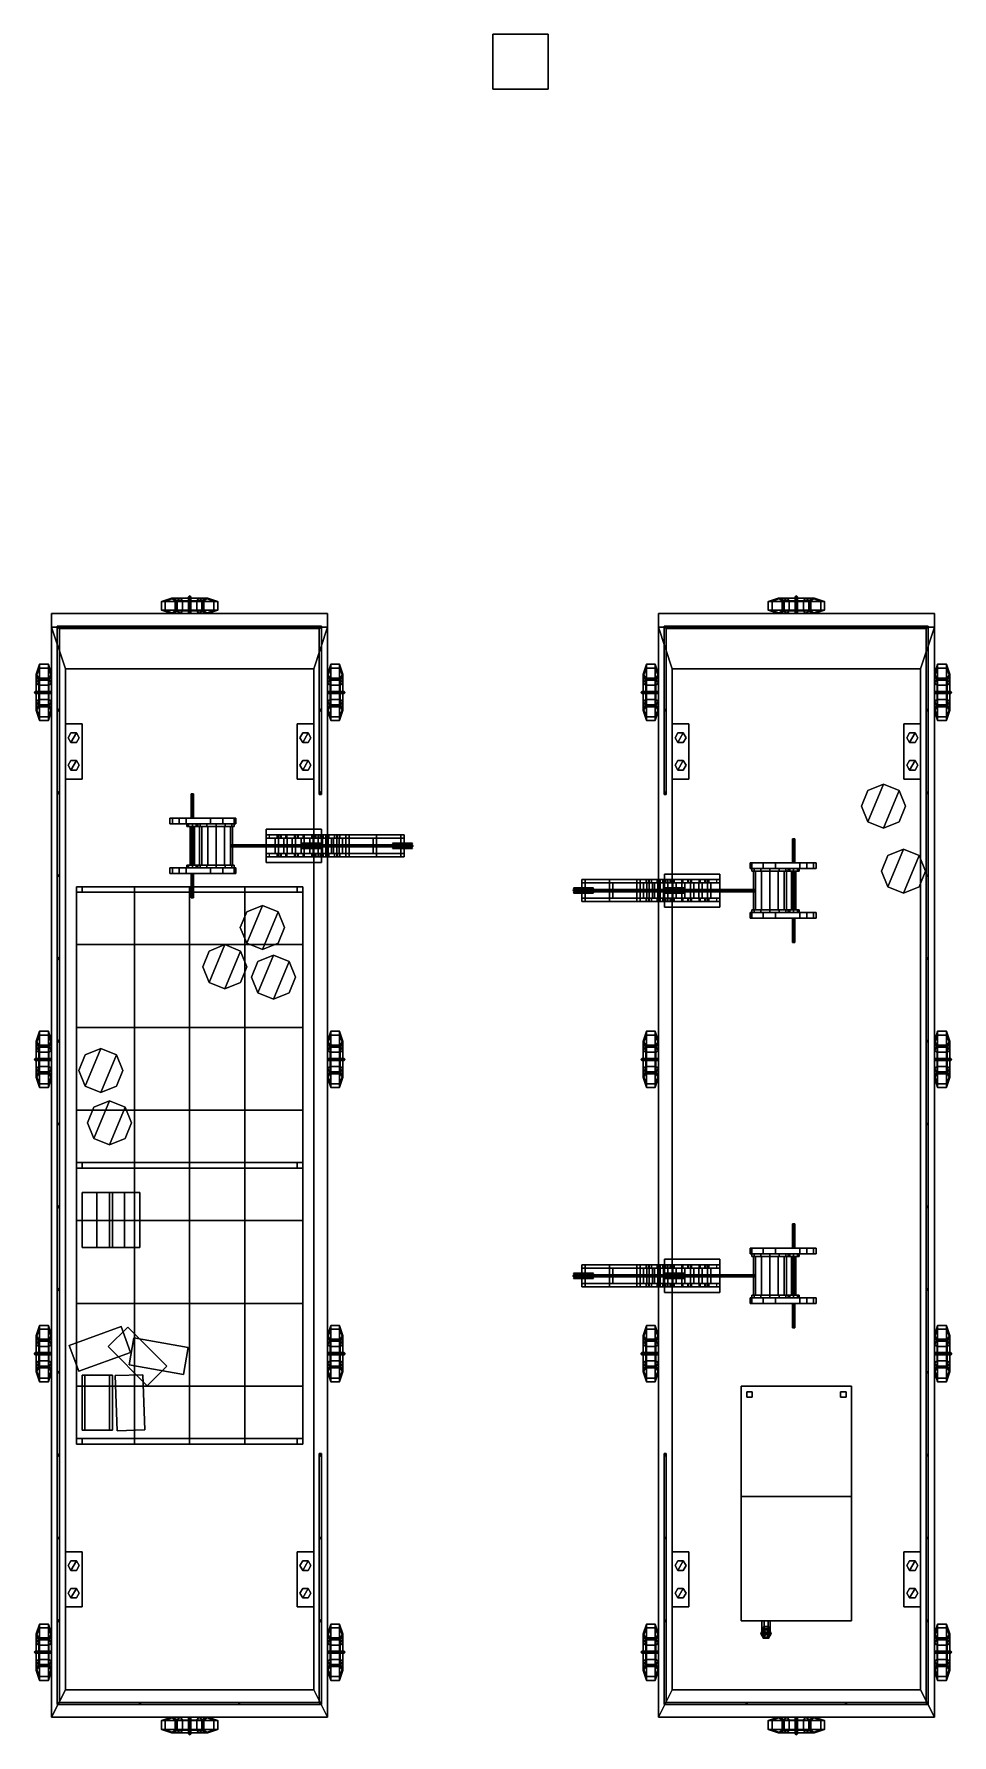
# Model space of a CAD drawing. Header units: millimetres. Extents: x -8.3 to 8.3, y -10.3 to 20.5.
import ezdxf

# ---------------------------------------------------------------- set-up
doc = ezdxf.new("R2010")
doc.units = ezdxf.units.MM
for name, color, linetype in [('barge2', 7, 'Continuous'), ('crane', 1, 'Continuous'), ('wheels', 2, 'Continuous')]:
    doc.layers.add(name, color=color, linetype=linetype)

msp = doc.modelspace()

# ---------------------------------------------------------------- linework, layer by layer
for points in [[(1, 20.5, -2.23), (1, 20.5, -3.23), (0, 20.5, -3.23), (0, 20.5, -2.23)], [(1, 20.5, -3.23), (1, 19.5, -3.23), (0, 19.5, -3.23), (0, 20.5, -3.23)], [(0, 20.5, -3.23), (0, 19.5, -3.23), (0, 19.5, -2.23), (0, 20.5, -2.23)], [(0, 20.5, -2.23), (0, 19.5, -2.23), (1, 19.5, -2.23), (1, 20.5, -2.23)], [(1, 19.5, -2.23), (1, 19.5, -3.23), (1, 20.5, -3.23), (1, 20.5, -2.23)], [(0, 19.5, -2.23), (0, 19.5, -3.23), (1, 19.5, -3.23), (1, 19.5, -2.23)], [(3, 9.75), (3, -10), (3, -10, 1), (3, 10, 1)], [(3, 10, 1), (3, -10, 1), (8, -10, 1), (8, 10, 1)], [(8, 10, 1), (8, 9.75), (3, 9.75), (3, 10, 1)], [(8, -10, 1), (8, -10), (8, 9.75), (8, 10, 1)], [(3.25, 9, -1), (3.25, -9.5, -1), (3, -10), (3, 9.75)], [(8, 9.75), (7.75, 9, -1), (3.25, 9, -1), (3, 9.75)], [(3.1, 9.77, 2), (3.1, 6.72, 2), (3.14, 6.72, 2), (3.14, 9.73, 2)], [(3.14, 9.73, 2), (3.14, 6.72, 2), (3.1, 6.72, 2), (3.1, 9.77, 2)], [(7.85, 9.73, 2), (3.14, 9.73, 2), (3.1, 9.77, 2), (7.89, 9.77, 2)], [(7.89, 9.77, 2), (3.1, 9.77, 2), (3.14, 9.73, 2), (7.85, 9.73, 2)], [(3.11, 9.767, 1), (3.11, 9.733, 1), (3.11, 9.733, 2), (3.11, 9.767, 2)], [(3.14, 9.75, 1), (3.11, 9.767, 1), (3.11, 9.767, 2), (3.14, 9.75, 2)], [(3.11, 9.733, 1), (3.14, 9.75, 1), (3.14, 9.75, 2), (3.11, 9.733, 2)], [(4.62, 9.75, 1), (4.59, 9.767, 1), (4.59, 9.767, 2), (4.62, 9.75, 2)], [(4.59, 9.767, 1), (4.59, 9.733, 1), (4.59, 9.733, 2), (4.59, 9.767, 2)], [(4.59, 9.733, 1), (4.62, 9.75, 1), (4.62, 9.75, 2), (4.59, 9.733, 2)], [(6.39, 9.767, 1), (6.39, 9.733, 1), (6.39, 9.733, 2), (6.39, 9.767, 2)], [(6.42, 9.75, 1), (6.39, 9.767, 1), (6.39, 9.767, 2), (6.42, 9.75, 2)], [(6.39, 9.733, 1), (6.42, 9.75, 1), (6.42, 9.75, 2), (6.39, 9.733, 2)], [(8, -10), (7.75, -9.5, -1), (7.75, 9, -1), (8, 9.75)], [(7.85, 9.73, 2), (7.85, -9.73, 2), (7.89, -9.77, 2), (7.89, 9.77, 2)], [(7.89, 9.77, 2), (7.89, -9.77, 2), (7.85, -9.73, 2), (7.85, 9.73, 2)], [(7.89, 9.75, 1), (7.86, 9.767, 1), (7.86, 9.767, 2), (7.89, 9.75, 2)], [(7.86, 9.767, 1), (7.86, 9.733, 1), (7.86, 9.733, 2), (7.86, 9.767, 2)], [(7.86, 9.733, 1), (7.89, 9.75, 1), (7.89, 9.75, 2), (7.86, 9.733, 2)], [(7.75, 9, -1), (7.75, -9.5, -1), (3.25, -9.5, -1), (3.25, 9, -1)], [(3.11, 8.267, 1), (3.11, 8.233, 1), (3.11, 8.233, 2), (3.11, 8.267, 2)], [(3.14, 8.25, 1), (3.11, 8.267, 1), (3.11, 8.267, 2), (3.14, 8.25, 2)], [(3.11, 8.233, 1), (3.14, 8.25, 1), (3.14, 8.25, 2), (3.11, 8.233, 2)], [(7.89, 8.25, 1), (7.86, 8.267, 1), (7.86, 8.267, 2), (7.89, 8.25, 2)], [(7.86, 8.267, 1), (7.86, 8.233, 1), (7.86, 8.233, 2), (7.86, 8.267, 2)], [(7.86, 8.233, 1), (7.89, 8.25, 1), (7.89, 8.25, 2), (7.86, 8.233, 2)], [(3.25, 8, 1), (3.25, 7, 1), (3.25, 7, 1.1), (3.25, 8, 1.1)], [(3.25, 8, 1.1), (3.25, 7, 1.1), (3.55, 7, 1.1), (3.55, 8, 1.1)], [(3.55, 8, 1.1), (3.55, 8, 1), (3.25, 8, 1), (3.25, 8, 1.1)], [(3.35, 7.837, 1.1), (3.3, 7.75, 1.1), (3.3, 7.75, 1.4), (3.35, 7.837, 1.4)], [(3.35, 7.837, 1.4), (3.3, 7.75, 1.4), (3.35, 7.663, 1.4), (3.45, 7.837, 1.4)], [(3.3, 7.75, 1.1), (3.35, 7.663, 1.1), (3.35, 7.663, 1.4), (3.3, 7.75, 1.4)], [(3.45, 7.837, 1.1), (3.35, 7.837, 1.1), (3.35, 7.837, 1.4), (3.45, 7.837, 1.4)], [(3.45, 7.837, 1.4), (3.35, 7.663, 1.4), (3.45, 7.663, 1.4), (3.5, 7.75, 1.4)], [(3.5, 7.75, 1.1), (3.45, 7.837, 1.1), (3.45, 7.837, 1.4), (3.5, 7.75, 1.4)], [(3.45, 7.663, 1.1), (3.5, 7.75, 1.1), (3.5, 7.75, 1.4), (3.45, 7.663, 1.4)], [(3.55, 7, 1.1), (3.55, 7, 1), (3.55, 8, 1), (3.55, 8, 1.1)], [(7.75, 8, 1.1), (7.75, 8, 1), (7.45, 8, 1), (7.45, 8, 1.1)], [(7.45, 8, 1), (7.45, 7, 1), (7.45, 7, 1.1), (7.45, 8, 1.1)], [(7.45, 8, 1.1), (7.45, 7, 1.1), (7.75, 7, 1.1), (7.75, 8, 1.1)], [(7.55, 7.837, 1.1), (7.5, 7.75, 1.1), (7.5, 7.75, 1.4), (7.55, 7.837, 1.4)], [(7.55, 7.837, 1.4), (7.5, 7.75, 1.4), (7.55, 7.663, 1.4), (7.65, 7.837, 1.4)], [(7.5, 7.75, 1.1), (7.55, 7.663, 1.1), (7.55, 7.663, 1.4), (7.5, 7.75, 1.4)], [(7.65, 7.837, 1.1), (7.55, 7.837, 1.1), (7.55, 7.837, 1.4), (7.65, 7.837, 1.4)], [(7.65, 7.837, 1.4), (7.55, 7.663, 1.4), (7.65, 7.663, 1.4), (7.7, 7.75, 1.4)], [(7.7, 7.75, 1.1), (7.65, 7.837, 1.1), (7.65, 7.837, 1.4), (7.7, 7.75, 1.4)], [(7.65, 7.663, 1.1), (7.7, 7.75, 1.1), (7.7, 7.75, 1.4), (7.65, 7.663, 1.4)], [(7.75, 7, 1.1), (7.75, 7, 1), (7.75, 8, 1), (7.75, 8, 1.1)], [(3.35, 7.663, 1.1), (3.45, 7.663, 1.1), (3.45, 7.663, 1.4), (3.35, 7.663, 1.4)], [(7.55, 7.663, 1.1), (7.65, 7.663, 1.1), (7.65, 7.663, 1.4), (7.55, 7.663, 1.4)], [(3.35, 7.337, 1.1), (3.3, 7.25, 1.1), (3.3, 7.25, 1.4), (3.35, 7.337, 1.4)], [(3.35, 7.337, 1.4), (3.3, 7.25, 1.4), (3.35, 7.163, 1.4), (3.45, 7.337, 1.4)], [(3.3, 7.25, 1.1), (3.35, 7.163, 1.1), (3.35, 7.163, 1.4), (3.3, 7.25, 1.4)], [(3.45, 7.337, 1.1), (3.35, 7.337, 1.1), (3.35, 7.337, 1.4), (3.45, 7.337, 1.4)], [(3.45, 7.337, 1.4), (3.35, 7.163, 1.4), (3.45, 7.163, 1.4), (3.5, 7.25, 1.4)], [(3.35, 7.163, 1.1), (3.45, 7.163, 1.1), (3.45, 7.163, 1.4), (3.35, 7.163, 1.4)], [(3.5, 7.25, 1.1), (3.45, 7.337, 1.1), (3.45, 7.337, 1.4), (3.5, 7.25, 1.4)], [(3.45, 7.163, 1.1), (3.5, 7.25, 1.1), (3.5, 7.25, 1.4), (3.45, 7.163, 1.4)], [(7.55, 7.337, 1.1), (7.5, 7.25, 1.1), (7.5, 7.25, 1.4), (7.55, 7.337, 1.4)], [(7.55, 7.337, 1.4), (7.5, 7.25, 1.4), (7.55, 7.163, 1.4), (7.65, 7.337, 1.4)], [(7.5, 7.25, 1.1), (7.55, 7.163, 1.1), (7.55, 7.163, 1.4), (7.5, 7.25, 1.4)], [(7.65, 7.337, 1.1), (7.55, 7.337, 1.1), (7.55, 7.337, 1.4), (7.65, 7.337, 1.4)], [(7.65, 7.337, 1.4), (7.55, 7.163, 1.4), (7.65, 7.163, 1.4), (7.7, 7.25, 1.4)], [(7.55, 7.163, 1.1), (7.65, 7.163, 1.1), (7.65, 7.163, 1.4), (7.55, 7.163, 1.4)], [(7.7, 7.25, 1.1), (7.65, 7.337, 1.1), (7.65, 7.337, 1.4), (7.7, 7.25, 1.4)], [(7.65, 7.163, 1.1), (7.7, 7.25, 1.1), (7.7, 7.25, 1.4), (7.65, 7.163, 1.4)], [(3.25, 7, 1.1), (3.25, 7, 1), (3.55, 7, 1), (3.55, 7, 1.1)], [(6.797, 6.793, 2), (6.68, 6.51, 2), (6.797, 6.227, 2), (7.08, 6.91, 2)], [(6.797, 6.793, 1), (6.68, 6.51, 1), (6.68, 6.51, 2), (6.797, 6.793, 2)], [(7.08, 6.91, 1), (6.797, 6.793, 1), (6.797, 6.793, 2), (7.08, 6.91, 2)], [(7.08, 6.91, 2), (6.797, 6.227, 2), (7.08, 6.11, 2), (7.363, 6.793, 2)], [(7.363, 6.793, 1), (7.08, 6.91, 1), (7.08, 6.91, 2), (7.363, 6.793, 2)], [(7.363, 6.793, 2), (7.08, 6.11, 2), (7.363, 6.227, 2), (7.48, 6.51, 2)], [(7.48, 6.51, 1), (7.363, 6.793, 1), (7.363, 6.793, 2), (7.48, 6.51, 2)], [(7.45, 7, 1.1), (7.45, 7, 1), (7.75, 7, 1), (7.75, 7, 1.1)], [(3.14, 6.75, 1), (3.11, 6.767, 1), (3.11, 6.767, 2), (3.14, 6.75, 2)], [(3.11, 6.767, 1), (3.11, 6.733, 1), (3.11, 6.733, 2), (3.11, 6.767, 2)], [(3.11, 6.733, 1), (3.14, 6.75, 1), (3.14, 6.75, 2), (3.11, 6.733, 2)], [(6.68, 6.51, 1), (6.797, 6.227, 1), (6.797, 6.227, 2), (6.68, 6.51, 2)], [(7.363, 6.227, 1), (7.48, 6.51, 1), (7.48, 6.51, 2), (7.363, 6.227, 2)], [(7.86, 6.767, 1), (7.86, 6.733, 1), (7.86, 6.733, 2), (7.86, 6.767, 2)], [(7.89, 6.75, 1), (7.86, 6.767, 1), (7.86, 6.767, 2), (7.89, 6.75, 2)], [(7.86, 6.733, 1), (7.89, 6.75, 1), (7.89, 6.75, 2), (7.86, 6.733, 2)], [(6.797, 6.227, 1), (7.08, 6.11, 1), (7.08, 6.11, 2), (6.797, 6.227, 2)], [(7.08, 6.11, 1), (7.363, 6.227, 1), (7.363, 6.227, 2), (7.08, 6.11, 2)], [(7.157, 5.613, 2), (7.04, 5.33, 2), (7.157, 5.047, 2), (7.44, 5.73, 2)], [(7.157, 5.613, 1), (7.04, 5.33, 1), (7.04, 5.33, 2), (7.157, 5.613, 2)], [(7.44, 5.73, 1), (7.157, 5.613, 1), (7.157, 5.613, 2), (7.44, 5.73, 2)], [(7.44, 5.73, 2), (7.157, 5.047, 2), (7.44, 4.93, 2), (7.723, 5.613, 2)], [(7.723, 5.613, 1), (7.44, 5.73, 1), (7.44, 5.73, 2), (7.723, 5.613, 2)], [(7.723, 5.613, 2), (7.44, 4.93, 2), (7.723, 5.047, 2), (7.84, 5.33, 2)], [(7.84, 5.33, 1), (7.723, 5.613, 1), (7.723, 5.613, 2), (7.84, 5.33, 2)], [(7.04, 5.33, 1), (7.157, 5.047, 1), (7.157, 5.047, 2), (7.04, 5.33, 2)], [(7.723, 5.047, 1), (7.84, 5.33, 1), (7.84, 5.33, 2), (7.723, 5.047, 2)], [(7.89, 5.25, 1), (7.86, 5.267, 1), (7.86, 5.267, 2), (7.89, 5.25, 2)], [(7.86, 5.267, 1), (7.86, 5.233, 1), (7.86, 5.233, 2), (7.86, 5.267, 2)], [(7.86, 5.233, 1), (7.89, 5.25, 1), (7.89, 5.25, 2), (7.86, 5.233, 2)], [(7.157, 5.047, 1), (7.44, 4.93, 1), (7.44, 4.93, 2), (7.157, 5.047, 2)], [(7.44, 4.93, 1), (7.723, 5.047, 1), (7.723, 5.047, 2), (7.44, 4.93, 2)], [(7.86, 3.767, 1), (7.86, 3.733, 1), (7.86, 3.733, 2), (7.86, 3.767, 2)], [(7.89, 3.75, 1), (7.86, 3.767, 1), (7.86, 3.767, 2), (7.89, 3.75, 2)], [(7.86, 3.733, 1), (7.89, 3.75, 1), (7.89, 3.75, 2), (7.86, 3.733, 2)], [(7.86, 2.267, 1), (7.86, 2.233, 1), (7.86, 2.233, 2), (7.86, 2.267, 2)], [(7.89, 2.25, 1), (7.86, 2.267, 1), (7.86, 2.267, 2), (7.89, 2.25, 2)], [(7.86, 2.233, 1), (7.89, 2.25, 1), (7.89, 2.25, 2), (7.86, 2.233, 2)], [(7.86, 0.767, 1), (7.86, 0.733, 1), (7.86, 0.733, 2), (7.86, 0.767, 2)], [(7.89, 0.75, 1), (7.86, 0.767, 1), (7.86, 0.767, 2), (7.89, 0.75, 2)], [(7.86, 0.733, 1), (7.89, 0.75, 1), (7.89, 0.75, 2), (7.86, 0.733, 2)], [(7.89, -0.75, 1), (7.86, -0.733, 1), (7.86, -0.733, 2), (7.89, -0.75, 2)], [(7.86, -0.733, 1), (7.86, -0.767, 1), (7.86, -0.767, 2), (7.86, -0.733, 2)], [(7.86, -0.767, 1), (7.89, -0.75, 1), (7.89, -0.75, 2), (7.86, -0.767, 2)], [(7.86, -2.233, 1), (7.86, -2.267, 1), (7.86, -2.267, 2), (7.86, -2.233, 2)], [(7.89, -2.25, 1), (7.86, -2.233, 1), (7.86, -2.233, 2), (7.89, -2.25, 2)], [(7.86, -2.267, 1), (7.89, -2.25, 1), (7.89, -2.25, 2), (7.86, -2.267, 2)], [(6.5, -4, 3.25), (6.5, -4, 3.23), (4.5, -4, 3.23), (4.5, -4, 3.25)], [(4.5, -4, 3.23), (4.5, -6, 3.23), (4.5, -6, 3.25), (4.5, -4, 3.25)], [(6.5, -4, 3.23), (6.5, -6, 3.23), (4.5, -6, 3.23), (4.5, -4, 3.23)], [(4.5, -4, 3.25), (4.5, -6, 3.25), (6.5, -6, 3.25), (6.5, -4, 3.25)], [(6.5, -6, 3.25), (6.5, -6, 3.23), (6.5, -4, 3.23), (6.5, -4, 3.25)], [(7.89, -3.75, 1), (7.86, -3.733, 1), (7.86, -3.733, 2), (7.89, -3.75, 2)], [(7.86, -3.733, 1), (7.86, -3.767, 1), (7.86, -3.767, 2), (7.86, -3.733, 2)], [(7.86, -3.767, 1), (7.89, -3.75, 1), (7.89, -3.75, 2), (7.86, -3.767, 2)], [(4.6, -4.1, 1), (4.6, -4.2, 1), (4.6, -4.2, 3.23), (4.6, -4.1, 3.23)], [(4.7, -4.1, 3.23), (4.7, -4.1, 1), (4.6, -4.1, 1), (4.6, -4.1, 3.23)], [(4.6, -4.2, 3.23), (4.6, -4.2, 1), (4.7, -4.2, 1), (4.7, -4.2, 3.23)], [(4.7, -4.2, 3.23), (4.7, -4.2, 1), (4.7, -4.1, 1), (4.7, -4.1, 3.23)], [(6.4, -4.1, 3.23), (6.4, -4.1, 1), (6.3, -4.1, 1), (6.3, -4.1, 3.23)], [(6.3, -4.1, 1), (6.3, -4.2, 1), (6.3, -4.2, 3.23), (6.3, -4.1, 3.23)], [(6.3, -4.2, 3.23), (6.3, -4.2, 1), (6.4, -4.2, 1), (6.4, -4.2, 3.23)], [(6.4, -4.2, 3.23), (6.4, -4.2, 1), (6.4, -4.1, 1), (6.4, -4.1, 3.23)], [(3.1, -5.22, 2), (3.1, -9.77, 2), (3.14, -9.73, 2), (3.14, -5.22, 2)], [(3.14, -5.22, 2), (3.14, -9.73, 2), (3.1, -9.77, 2), (3.1, -5.22, 2)], [(3.14, -5.25, 1), (3.11, -5.233, 1), (3.11, -5.233, 2), (3.14, -5.25, 2)], [(3.11, -5.233, 1), (3.11, -5.267, 1), (3.11, -5.267, 2), (3.11, -5.233, 2)], [(7.86, -5.233, 1), (7.86, -5.267, 1), (7.86, -5.267, 2), (7.86, -5.233, 2)], [(7.89, -5.25, 1), (7.86, -5.233, 1), (7.86, -5.233, 2), (7.89, -5.25, 2)], [(3.11, -5.267, 1), (3.14, -5.25, 1), (3.14, -5.25, 2), (3.11, -5.267, 2)], [(7.86, -5.267, 1), (7.89, -5.25, 1), (7.89, -5.25, 2), (7.86, -5.267, 2)], [(4.5, -6, 1), (4.5, -8.25, 1), (4.5, -8.25, 3), (4.5, -6, 3.25)], [(4.5, -6, 3.25), (4.5, -8.25, 3), (6.5, -8.25, 3), (6.5, -6, 3.25)], [(6.5, -6, 3.23), (6.5, -6, 1), (4.5, -6, 1), (4.5, -6, 3.23)], [(6.5, -8.25, 3), (6.5, -8.25, 1), (6.5, -6, 1), (6.5, -6, 3.25)], [(3.11, -6.733, 1), (3.11, -6.767, 1), (3.11, -6.767, 2), (3.11, -6.733, 2)], [(3.14, -6.75, 1), (3.11, -6.733, 1), (3.11, -6.733, 2), (3.14, -6.75, 2)], [(3.11, -6.767, 1), (3.14, -6.75, 1), (3.14, -6.75, 2), (3.11, -6.767, 2)], [(7.89, -6.75, 1), (7.86, -6.733, 1), (7.86, -6.733, 2), (7.89, -6.75, 2)], [(7.86, -6.733, 1), (7.86, -6.767, 1), (7.86, -6.767, 2), (7.86, -6.733, 2)], [(7.86, -6.767, 1), (7.89, -6.75, 1), (7.89, -6.75, 2), (7.86, -6.767, 2)], [(3.55, -7, 1.1), (3.55, -7, 1), (3.25, -7, 1), (3.25, -7, 1.1)], [(3.25, -7, 1), (3.25, -8, 1), (3.25, -8, 1.1), (3.25, -7, 1.1)], [(3.25, -7, 1.1), (3.25, -8, 1.1), (3.55, -8, 1.1), (3.55, -7, 1.1)], [(3.55, -8, 1.1), (3.55, -8, 1), (3.55, -7, 1), (3.55, -7, 1.1)], [(7.45, -7, 1), (7.45, -8, 1), (7.45, -8, 1.1), (7.45, -7, 1.1)], [(7.75, -7, 1.1), (7.75, -7, 1), (7.45, -7, 1), (7.45, -7, 1.1)], [(7.45, -7, 1.1), (7.45, -8, 1.1), (7.75, -8, 1.1), (7.75, -7, 1.1)], [(7.75, -8, 1.1), (7.75, -8, 1), (7.75, -7, 1), (7.75, -7, 1.1)], [(3.35, -7.163, 1.1), (3.3, -7.25, 1.1), (3.3, -7.25, 1.4), (3.35, -7.163, 1.4)], [(3.35, -7.163, 1.4), (3.3, -7.25, 1.4), (3.35, -7.337, 1.4), (3.45, -7.163, 1.4)], [(3.3, -7.25, 1.1), (3.35, -7.337, 1.1), (3.35, -7.337, 1.4), (3.3, -7.25, 1.4)], [(3.45, -7.163, 1.1), (3.35, -7.163, 1.1), (3.35, -7.163, 1.4), (3.45, -7.163, 1.4)], [(3.45, -7.163, 1.4), (3.35, -7.337, 1.4), (3.45, -7.337, 1.4), (3.5, -7.25, 1.4)], [(3.35, -7.337, 1.1), (3.45, -7.337, 1.1), (3.45, -7.337, 1.4), (3.35, -7.337, 1.4)], [(3.5, -7.25, 1.1), (3.45, -7.163, 1.1), (3.45, -7.163, 1.4), (3.5, -7.25, 1.4)], [(3.45, -7.337, 1.1), (3.5, -7.25, 1.1), (3.5, -7.25, 1.4), (3.45, -7.337, 1.4)], [(7.55, -7.163, 1.1), (7.5, -7.25, 1.1), (7.5, -7.25, 1.4), (7.55, -7.163, 1.4)], [(7.55, -7.163, 1.4), (7.5, -7.25, 1.4), (7.55, -7.337, 1.4), (7.65, -7.163, 1.4)], [(7.5, -7.25, 1.1), (7.55, -7.337, 1.1), (7.55, -7.337, 1.4), (7.5, -7.25, 1.4)], [(7.65, -7.163, 1.1), (7.55, -7.163, 1.1), (7.55, -7.163, 1.4), (7.65, -7.163, 1.4)], [(7.65, -7.163, 1.4), (7.55, -7.337, 1.4), (7.65, -7.337, 1.4), (7.7, -7.25, 1.4)], [(7.55, -7.337, 1.1), (7.65, -7.337, 1.1), (7.65, -7.337, 1.4), (7.55, -7.337, 1.4)], [(7.7, -7.25, 1.1), (7.65, -7.163, 1.1), (7.65, -7.163, 1.4), (7.7, -7.25, 1.4)], [(7.65, -7.337, 1.1), (7.7, -7.25, 1.1), (7.7, -7.25, 1.4), (7.65, -7.337, 1.4)], [(3.35, -7.663, 1.1), (3.3, -7.75, 1.1), (3.3, -7.75, 1.4), (3.35, -7.663, 1.4)], [(3.35, -7.663, 1.4), (3.3, -7.75, 1.4), (3.35, -7.837, 1.4), (3.45, -7.663, 1.4)], [(3.45, -7.663, 1.1), (3.35, -7.663, 1.1), (3.35, -7.663, 1.4), (3.45, -7.663, 1.4)], [(3.45, -7.663, 1.4), (3.35, -7.837, 1.4), (3.45, -7.837, 1.4), (3.5, -7.75, 1.4)], [(3.5, -7.75, 1.1), (3.45, -7.663, 1.1), (3.45, -7.663, 1.4), (3.5, -7.75, 1.4)], [(7.55, -7.663, 1.1), (7.5, -7.75, 1.1), (7.5, -7.75, 1.4), (7.55, -7.663, 1.4)], [(7.55, -7.663, 1.4), (7.5, -7.75, 1.4), (7.55, -7.837, 1.4), (7.65, -7.663, 1.4)], [(7.65, -7.663, 1.1), (7.55, -7.663, 1.1), (7.55, -7.663, 1.4), (7.65, -7.663, 1.4)], [(7.65, -7.663, 1.4), (7.55, -7.837, 1.4), (7.65, -7.837, 1.4), (7.7, -7.75, 1.4)], [(7.7, -7.75, 1.1), (7.65, -7.663, 1.1), (7.65, -7.663, 1.4), (7.7, -7.75, 1.4)], [(3.25, -8, 1.1), (3.25, -8, 1), (3.55, -8, 1), (3.55, -8, 1.1)], [(3.3, -7.75, 1.1), (3.35, -7.837, 1.1), (3.35, -7.837, 1.4), (3.3, -7.75, 1.4)], [(3.35, -7.837, 1.1), (3.45, -7.837, 1.1), (3.45, -7.837, 1.4), (3.35, -7.837, 1.4)], [(3.45, -7.837, 1.1), (3.5, -7.75, 1.1), (3.5, -7.75, 1.4), (3.45, -7.837, 1.4)], [(7.45, -8, 1.1), (7.45, -8, 1), (7.75, -8, 1), (7.75, -8, 1.1)], [(7.5, -7.75, 1.1), (7.55, -7.837, 1.1), (7.55, -7.837, 1.4), (7.5, -7.75, 1.4)], [(7.55, -7.837, 1.1), (7.65, -7.837, 1.1), (7.65, -7.837, 1.4), (7.55, -7.837, 1.4)], [(7.65, -7.837, 1.1), (7.7, -7.75, 1.1), (7.7, -7.75, 1.4), (7.65, -7.837, 1.4)], [(3.11, -8.233, 1), (3.11, -8.267, 1), (3.11, -8.267, 2), (3.11, -8.233, 2)], [(3.14, -8.25, 1), (3.11, -8.233, 1), (3.11, -8.233, 2), (3.14, -8.25, 2)], [(3.11, -8.267, 1), (3.14, -8.25, 1), (3.14, -8.25, 2), (3.11, -8.267, 2)], [(4.5, -8.25, 3), (4.5, -8.25, 1), (6.5, -8.25, 1), (6.5, -8.25, 3)], [(4.913, -8.407, 2.765), (4.875, -8.38, 2.83), (4.875, -8.25, 2.83), (4.913, -8.25, 2.765)], [(4.875, -8.38, 2.83), (4.913, -8.353, 2.895), (4.913, -8.25, 2.895), (4.875, -8.25, 2.83)], [(4.987, -8.407, 2.765), (4.913, -8.407, 2.765), (4.913, -8.25, 2.765), (4.987, -8.25, 2.765)], [(4.913, -8.353, 2.895), (4.987, -8.353, 2.895), (4.987, -8.25, 2.895), (4.913, -8.25, 2.895)], [(5.025, -8.38, 2.83), (4.987, -8.407, 2.765), (4.987, -8.25, 2.765), (5.025, -8.25, 2.83)], [(4.987, -8.353, 2.895), (5.025, -8.38, 2.83), (5.025, -8.25, 2.83), (4.987, -8.25, 2.895)], [(7.89, -8.25, 1), (7.86, -8.233, 1), (7.86, -8.233, 2), (7.89, -8.25, 2)], [(7.86, -8.233, 1), (7.86, -8.267, 1), (7.86, -8.267, 2), (7.86, -8.233, 2)], [(7.86, -8.267, 1), (7.89, -8.25, 1), (7.89, -8.25, 2), (7.86, -8.267, 2)], [(4.9, -8.393, 3.57), (4.85, -8.48, 3.57), (4.95, -8.48, 3.72)], [(4.85, -8.48, 3.57), (4.9, -8.567, 3.57), (4.95, -8.48, 3.72)], [(4.875, -8.48, 2.93), (4.913, -8.415, 2.957), (4.913, -8.353, 2.895), (4.875, -8.38, 2.83)], [(4.913, -8.545, 2.903), (4.875, -8.48, 2.93), (4.875, -8.38, 2.83), (4.913, -8.407, 2.765)], [(4.913, -8.415, 2.957), (4.875, -8.48, 2.93), (4.875, -8.48, 3.52), (4.913, -8.415, 3.52)], [(4.875, -8.48, 2.93), (4.913, -8.545, 2.903), (4.913, -8.545, 3.52), (4.875, -8.48, 3.52)], [(5, -8.393, 3.57), (4.9, -8.393, 3.57), (4.95, -8.48, 3.72)], [(4.9, -8.567, 3.57), (5, -8.567, 3.57), (4.95, -8.48, 3.72)], [(4.913, -8.415, 2.957), (4.987, -8.415, 2.957), (4.987, -8.353, 2.895), (4.913, -8.353, 2.895)], [(4.987, -8.545, 2.903), (4.913, -8.545, 2.903), (4.913, -8.407, 2.765), (4.987, -8.407, 2.765)], [(4.987, -8.415, 2.957), (4.913, -8.415, 2.957), (4.913, -8.415, 3.52), (4.987, -8.415, 3.52)], [(4.913, -8.545, 2.903), (4.987, -8.545, 2.903), (4.987, -8.545, 3.52), (4.913, -8.545, 3.52)], [(5.05, -8.48, 3.57), (5, -8.393, 3.57), (4.95, -8.48, 3.72)], [(5, -8.567, 3.57), (5.05, -8.48, 3.57), (4.95, -8.48, 3.72)], [(4.987, -8.415, 2.957), (5.025, -8.48, 2.93), (5.025, -8.38, 2.83), (4.987, -8.353, 2.895)], [(5.025, -8.48, 2.93), (4.987, -8.545, 2.903), (4.987, -8.407, 2.765), (5.025, -8.38, 2.83)], [(5.025, -8.48, 2.93), (4.987, -8.415, 2.957), (4.987, -8.415, 3.52), (5.025, -8.48, 3.52)], [(4.987, -8.545, 2.903), (5.025, -8.48, 2.93), (5.025, -8.48, 3.52), (4.987, -8.545, 3.52)], [(3, -10), (3.25, -9.5, -1), (7.75, -9.5, -1), (8, -10)], [(7.85, -9.73, 2), (3.14, -9.73, 2), (3.1, -9.77, 2), (7.89, -9.77, 2)], [(7.89, -9.77, 2), (3.1, -9.77, 2), (3.14, -9.73, 2), (7.85, -9.73, 2)], [(3.11, -9.733, 1), (3.11, -9.767, 1), (3.11, -9.767, 2), (3.11, -9.733, 2)], [(3.14, -9.75, 1), (3.11, -9.733, 1), (3.11, -9.733, 2), (3.14, -9.75, 2)], [(3.11, -9.767, 1), (3.14, -9.75, 1), (3.14, -9.75, 2), (3.11, -9.767, 2)], [(4.59, -9.733, 1), (4.59, -9.767, 1), (4.59, -9.767, 2), (4.59, -9.733, 2)], [(4.62, -9.75, 1), (4.59, -9.733, 1), (4.59, -9.733, 2), (4.62, -9.75, 2)], [(4.59, -9.767, 1), (4.62, -9.75, 1), (4.62, -9.75, 2), (4.59, -9.767, 2)], [(6.42, -9.75, 1), (6.39, -9.733, 1), (6.39, -9.733, 2), (6.42, -9.75, 2)], [(6.39, -9.733, 1), (6.39, -9.767, 1), (6.39, -9.767, 2), (6.39, -9.733, 2)], [(6.39, -9.767, 1), (6.42, -9.75, 1), (6.42, -9.75, 2), (6.39, -9.767, 2)], [(7.89, -9.75, 1), (7.86, -9.733, 1), (7.86, -9.733, 2), (7.89, -9.75, 2)], [(7.86, -9.733, 1), (7.86, -9.767, 1), (7.86, -9.767, 2), (7.86, -9.733, 2)], [(7.86, -9.767, 1), (7.89, -9.75, 1), (7.89, -9.75, 2), (7.86, -9.767, 2)], [(3, -10, 1), (3, -10), (8, -10), (8, -10, 1)]]:
    msp.add_3dface(points)
at = {"layer": 'barge2'}
for points in [[(-3, 10, 1), (-3, 9.75), (-8, 9.75), (-8, 10, 1)], [(-8, 9.75), (-8, -10), (-8, -10, 1), (-8, 10, 1)], [(-8, 10, 1), (-8, -10, 1), (-3, -10, 1), (-3, 10, 1)], [(-3, -10, 1), (-3, -10), (-3, 9.75), (-3, 10, 1)], [(-3, 9.75), (-3.25, 9, -1), (-7.75, 9, -1), (-8, 9.75)], [(-7.75, 9, -1), (-7.75, -9.5, -1), (-8, -10), (-8, 9.75)], [(-7.9, 9.77, 2), (-7.9, -9.77, 2), (-7.86, -9.73, 2), (-7.86, 9.73, 2)], [(-7.86, 9.73, 2), (-7.86, -9.73, 2), (-7.9, -9.77, 2), (-7.9, 9.77, 2)], [(-3.11, 9.77, 2), (-7.9, 9.77, 2), (-7.86, 9.73, 2), (-3.15, 9.73, 2)], [(-3.15, 9.73, 2), (-7.86, 9.73, 2), (-7.9, 9.77, 2), (-3.11, 9.77, 2)], [(-7.86, 9.75, 1), (-7.89, 9.767, 1), (-7.89, 9.767, 2), (-7.86, 9.75, 2)], [(-7.89, 9.767, 1), (-7.89, 9.733, 1), (-7.89, 9.733, 2), (-7.89, 9.767, 2)], [(-7.89, 9.733, 1), (-7.86, 9.75, 1), (-7.86, 9.75, 2), (-7.89, 9.733, 2)], [(-6.41, 9.767, 1), (-6.41, 9.733, 1), (-6.41, 9.733, 2), (-6.41, 9.767, 2)], [(-6.38, 9.75, 1), (-6.41, 9.767, 1), (-6.41, 9.767, 2), (-6.38, 9.75, 2)], [(-6.41, 9.733, 1), (-6.38, 9.75, 1), (-6.38, 9.75, 2), (-6.41, 9.733, 2)], [(-4.58, 9.75, 1), (-4.61, 9.767, 1), (-4.61, 9.767, 2), (-4.58, 9.75, 2)], [(-4.61, 9.767, 1), (-4.61, 9.733, 1), (-4.61, 9.733, 2), (-4.61, 9.767, 2)], [(-4.61, 9.733, 1), (-4.58, 9.75, 1), (-4.58, 9.75, 2), (-4.61, 9.733, 2)], [(-3, -10), (-3.25, -9.5, -1), (-3.25, 9, -1), (-3, 9.75)], [(-3.15, 9.73, 2), (-3.15, 6.72, 2), (-3.11, 6.72, 2), (-3.11, 9.77, 2)], [(-3.11, 9.77, 2), (-3.11, 6.72, 2), (-3.15, 6.72, 2), (-3.15, 9.73, 2)], [(-3.11, 9.75, 1), (-3.14, 9.767, 1), (-3.14, 9.767, 2), (-3.11, 9.75, 2)], [(-3.14, 9.767, 1), (-3.14, 9.733, 1), (-3.14, 9.733, 2), (-3.14, 9.767, 2)], [(-3.14, 9.733, 1), (-3.11, 9.75, 1), (-3.11, 9.75, 2), (-3.14, 9.733, 2)], [(-3.25, 9, -1), (-3.25, -9.5, -1), (-7.75, -9.5, -1), (-7.75, 9, -1)], [(-7.86, 8.25, 1), (-7.89, 8.267, 1), (-7.89, 8.267, 2), (-7.86, 8.25, 2)], [(-7.89, 8.267, 1), (-7.89, 8.233, 1), (-7.89, 8.233, 2), (-7.89, 8.267, 2)], [(-7.89, 8.233, 1), (-7.86, 8.25, 1), (-7.86, 8.25, 2), (-7.89, 8.233, 2)], [(-3.11, 8.25, 1), (-3.14, 8.267, 1), (-3.14, 8.267, 2), (-3.11, 8.25, 2)], [(-3.14, 8.267, 1), (-3.14, 8.233, 1), (-3.14, 8.233, 2), (-3.14, 8.267, 2)], [(-3.14, 8.233, 1), (-3.11, 8.25, 1), (-3.11, 8.25, 2), (-3.14, 8.233, 2)], [(-7.45, 8, 1.1), (-7.45, 8, 1), (-7.75, 8, 1), (-7.75, 8, 1.1)], [(-7.75, 8, 1), (-7.75, 7, 1), (-7.75, 7, 1.1), (-7.75, 8, 1.1)], [(-7.75, 8, 1.1), (-7.75, 7, 1.1), (-7.45, 7, 1.1), (-7.45, 8, 1.1)], [(-7.65, 7.837, 1.1), (-7.7, 7.75, 1.1), (-7.7, 7.75, 1.4), (-7.65, 7.837, 1.4)], [(-7.65, 7.837, 1.4), (-7.7, 7.75, 1.4), (-7.65, 7.663, 1.4), (-7.55, 7.837, 1.4)], [(-7.7, 7.75, 1.1), (-7.65, 7.663, 1.1), (-7.65, 7.663, 1.4), (-7.7, 7.75, 1.4)], [(-7.55, 7.837, 1.1), (-7.65, 7.837, 1.1), (-7.65, 7.837, 1.4), (-7.55, 7.837, 1.4)], [(-7.55, 7.837, 1.4), (-7.65, 7.663, 1.4), (-7.55, 7.663, 1.4), (-7.5, 7.75, 1.4)], [(-7.5, 7.75, 1.1), (-7.55, 7.837, 1.1), (-7.55, 7.837, 1.4), (-7.5, 7.75, 1.4)], [(-7.55, 7.663, 1.1), (-7.5, 7.75, 1.1), (-7.5, 7.75, 1.4), (-7.55, 7.663, 1.4)], [(-7.45, 7, 1.1), (-7.45, 7, 1), (-7.45, 8, 1), (-7.45, 8, 1.1)], [(-3.55, 8, 1), (-3.55, 7, 1), (-3.55, 7, 1.1), (-3.55, 8, 1.1)], [(-3.25, 8, 1.1), (-3.25, 8, 1), (-3.55, 8, 1), (-3.55, 8, 1.1)], [(-3.55, 8, 1.1), (-3.55, 7, 1.1), (-3.25, 7, 1.1), (-3.25, 8, 1.1)], [(-3.45, 7.837, 1.1), (-3.5, 7.75, 1.1), (-3.5, 7.75, 1.4), (-3.45, 7.837, 1.4)], [(-3.45, 7.837, 1.4), (-3.5, 7.75, 1.4), (-3.45, 7.663, 1.4), (-3.35, 7.837, 1.4)], [(-3.5, 7.75, 1.1), (-3.45, 7.663, 1.1), (-3.45, 7.663, 1.4), (-3.5, 7.75, 1.4)], [(-3.35, 7.837, 1.1), (-3.45, 7.837, 1.1), (-3.45, 7.837, 1.4), (-3.35, 7.837, 1.4)], [(-3.35, 7.837, 1.4), (-3.45, 7.663, 1.4), (-3.35, 7.663, 1.4), (-3.3, 7.75, 1.4)], [(-3.3, 7.75, 1.1), (-3.35, 7.837, 1.1), (-3.35, 7.837, 1.4), (-3.3, 7.75, 1.4)], [(-3.35, 7.663, 1.1), (-3.3, 7.75, 1.1), (-3.3, 7.75, 1.4), (-3.35, 7.663, 1.4)], [(-3.25, 7, 1.1), (-3.25, 7, 1), (-3.25, 8, 1), (-3.25, 8, 1.1)], [(-7.65, 7.663, 1.1), (-7.55, 7.663, 1.1), (-7.55, 7.663, 1.4), (-7.65, 7.663, 1.4)], [(-3.45, 7.663, 1.1), (-3.35, 7.663, 1.1), (-3.35, 7.663, 1.4), (-3.45, 7.663, 1.4)], [(-7.65, 7.337, 1.1), (-7.7, 7.25, 1.1), (-7.7, 7.25, 1.4), (-7.65, 7.337, 1.4)], [(-7.65, 7.337, 1.4), (-7.7, 7.25, 1.4), (-7.65, 7.163, 1.4), (-7.55, 7.337, 1.4)], [(-7.7, 7.25, 1.1), (-7.65, 7.163, 1.1), (-7.65, 7.163, 1.4), (-7.7, 7.25, 1.4)], [(-7.55, 7.337, 1.1), (-7.65, 7.337, 1.1), (-7.65, 7.337, 1.4), (-7.55, 7.337, 1.4)], [(-7.55, 7.337, 1.4), (-7.65, 7.163, 1.4), (-7.55, 7.163, 1.4), (-7.5, 7.25, 1.4)], [(-7.65, 7.163, 1.1), (-7.55, 7.163, 1.1), (-7.55, 7.163, 1.4), (-7.65, 7.163, 1.4)], [(-7.5, 7.25, 1.1), (-7.55, 7.337, 1.1), (-7.55, 7.337, 1.4), (-7.5, 7.25, 1.4)], [(-7.55, 7.163, 1.1), (-7.5, 7.25, 1.1), (-7.5, 7.25, 1.4), (-7.55, 7.163, 1.4)], [(-3.45, 7.337, 1.1), (-3.5, 7.25, 1.1), (-3.5, 7.25, 1.4), (-3.45, 7.337, 1.4)], [(-3.45, 7.337, 1.4), (-3.5, 7.25, 1.4), (-3.45, 7.163, 1.4), (-3.35, 7.337, 1.4)], [(-3.5, 7.25, 1.1), (-3.45, 7.163, 1.1), (-3.45, 7.163, 1.4), (-3.5, 7.25, 1.4)], [(-3.35, 7.337, 1.1), (-3.45, 7.337, 1.1), (-3.45, 7.337, 1.4), (-3.35, 7.337, 1.4)], [(-3.35, 7.337, 1.4), (-3.45, 7.163, 1.4), (-3.35, 7.163, 1.4), (-3.3, 7.25, 1.4)], [(-3.45, 7.163, 1.1), (-3.35, 7.163, 1.1), (-3.35, 7.163, 1.4), (-3.45, 7.163, 1.4)], [(-3.3, 7.25, 1.1), (-3.35, 7.337, 1.1), (-3.35, 7.337, 1.4), (-3.3, 7.25, 1.4)], [(-3.35, 7.163, 1.1), (-3.3, 7.25, 1.1), (-3.3, 7.25, 1.4), (-3.35, 7.163, 1.4)], [(-7.75, 7, 1.1), (-7.75, 7, 1), (-7.45, 7, 1), (-7.45, 7, 1.1)], [(-3.55, 7, 1.1), (-3.55, 7, 1), (-3.25, 7, 1), (-3.25, 7, 1.1)], [(-7.89, 6.767, 1), (-7.89, 6.733, 1), (-7.89, 6.733, 2), (-7.89, 6.767, 2)], [(-7.86, 6.75, 1), (-7.89, 6.767, 1), (-7.89, 6.767, 2), (-7.86, 6.75, 2)], [(-7.89, 6.733, 1), (-7.86, 6.75, 1), (-7.86, 6.75, 2), (-7.89, 6.733, 2)], [(-3.14, 6.767, 1), (-3.14, 6.733, 1), (-3.14, 6.733, 2), (-3.14, 6.767, 2)], [(-3.11, 6.75, 1), (-3.14, 6.767, 1), (-3.14, 6.767, 2), (-3.11, 6.75, 2)], [(-3.14, 6.733, 1), (-3.11, 6.75, 1), (-3.11, 6.75, 2), (-3.14, 6.733, 2)], [(-7.89, 5.267, 1), (-7.89, 5.233, 1), (-7.89, 5.233, 2), (-7.89, 5.267, 2)], [(-7.86, 5.25, 1), (-7.89, 5.267, 1), (-7.89, 5.267, 2), (-7.86, 5.25, 2)], [(-7.89, 5.233, 1), (-7.86, 5.25, 1), (-7.86, 5.25, 2), (-7.89, 5.233, 2)], [(-7.55, 5.05, 1), (-7.55, 4.95, 1), (-7.55, 4.95, 3.25), (-7.55, 5.05, 3.25)], [(-7.45, 5.05, 3.25), (-7.45, 5.05, 1), (-7.55, 5.05, 1), (-7.55, 5.05, 3.25)], [(-7.45, 4.95, 3.25), (-7.45, 5.05, 3.25), (-7.55, 5.05, 3.25), (-7.55, 4.95, 3.25)], [(-7.55, 4.95, 3.25), (-7.55, 4.95, 1), (-7.45, 4.95, 1), (-7.45, 4.95, 3.25)], [(-7.55, 4.95, 3.25), (-7.55, 4, 3.15), (-6.5, 4, 3.08), (-6.5, 4.95, 3.18)], [(-6.5, 4.95, 3.18), (-6.5, 4, 3.08), (-7.55, 4, 3.15), (-7.55, 4.95, 3.25)], [(-7.45, 4.95, 3.25), (-7.45, 4.95, 1), (-7.45, 5.05, 1), (-7.45, 5.05, 3.25)], [(-6.5, 5.05, 3.18), (-6.5, 4.95, 3.18), (-7.45, 4.95, 3.243), (-7.45, 5.05, 3.243)], [(-7.45, 5.05, 3.243), (-7.45, 4.95, 3.243), (-6.5, 4.95, 3.18), (-6.5, 5.05, 3.18)], [(-6.5, 5.05, 3.18), (-6.5, 4.95, 3.18), (-5.5, 4.95, 3.15), (-5.5, 5.05, 3.15)], [(-5.5, 5.05, 3.15), (-5.5, 4.95, 3.15), (-6.5, 4.95, 3.18), (-6.5, 5.05, 3.18)], [(-5.5, 4.95, 3.15), (-5.5, 4, 3.05), (-6.5, 4, 3.08), (-6.5, 4.95, 3.18)], [(-6.5, 4.95, 3.18), (-6.5, 4, 3.08), (-5.5, 4, 3.05), (-5.5, 4.95, 3.15)], [(-5.5, 5.05, 3.15), (-5.5, 4.95, 3.15), (-4.5, 4.95, 3.18), (-4.5, 5.05, 3.18)], [(-4.5, 5.05, 3.18), (-4.5, 4.95, 3.18), (-5.5, 4.95, 3.15), (-5.5, 5.05, 3.15)], [(-5.5, 4.95, 3.15), (-5.5, 4, 3.05), (-4.5, 4, 3.08), (-4.5, 4.95, 3.18)], [(-4.5, 4.95, 3.18), (-4.5, 4, 3.08), (-5.5, 4, 3.05), (-5.5, 4.95, 3.15)], [(-3.55, 5.05, 3.243), (-3.55, 4.95, 3.243), (-4.5, 4.95, 3.18), (-4.5, 5.05, 3.18)], [(-4.5, 5.05, 3.18), (-4.5, 4.95, 3.18), (-3.55, 4.95, 3.243), (-3.55, 5.05, 3.243)], [(-3.45, 4.95, 3.25), (-3.45, 4, 3.15), (-4.5, 4, 3.08), (-4.5, 4.95, 3.18)], [(-4.5, 4.95, 3.18), (-4.5, 4, 3.08), (-3.45, 4, 3.15), (-3.45, 4.95, 3.25)], [(-3.45, 5.05, 3.25), (-3.45, 5.05, 1), (-3.55, 5.05, 1), (-3.55, 5.05, 3.25)], [(-3.55, 5.05, 1), (-3.55, 4.95, 1), (-3.55, 4.95, 3.25), (-3.55, 5.05, 3.25)], [(-3.45, 4.95, 3.25), (-3.45, 5.05, 3.25), (-3.55, 5.05, 3.25), (-3.55, 4.95, 3.25)], [(-3.55, 4.95, 3.25), (-3.55, 4.95, 1), (-3.45, 4.95, 1), (-3.45, 4.95, 3.25)], [(-3.45, 4.95, 3.25), (-3.45, 4.95, 1), (-3.45, 5.05, 1), (-3.45, 5.05, 3.25)], [(-4.463, 4.593, 2), (-4.58, 4.31, 2), (-4.463, 4.027, 2), (-4.18, 4.71, 2)], [(-4.18, 4.71, 1), (-4.463, 4.593, 1), (-4.463, 4.593, 2), (-4.18, 4.71, 2)], [(-4.18, 4.71, 2), (-4.463, 4.027, 2), (-4.18, 3.91, 2), (-3.897, 4.593, 2)], [(-3.897, 4.593, 1), (-4.18, 4.71, 1), (-4.18, 4.71, 2), (-3.897, 4.593, 2)], [(-4.463, 4.593, 1), (-4.58, 4.31, 1), (-4.58, 4.31, 2), (-4.463, 4.593, 2)], [(-3.897, 4.593, 2), (-4.18, 3.91, 2), (-3.897, 4.027, 2), (-3.78, 4.31, 2)], [(-3.78, 4.31, 1), (-3.897, 4.593, 1), (-3.897, 4.593, 2), (-3.78, 4.31, 2)], [(-4.58, 4.31, 1), (-4.463, 4.027, 1), (-4.463, 4.027, 2), (-4.58, 4.31, 2)], [(-4.463, 4.027, 1), (-4.18, 3.91, 1), (-4.18, 3.91, 2), (-4.463, 4.027, 2)], [(-4.18, 3.91, 1), (-3.897, 4.027, 1), (-3.897, 4.027, 2), (-4.18, 3.91, 2)], [(-3.897, 4.027, 1), (-3.78, 4.31, 1), (-3.78, 4.31, 2), (-3.897, 4.027, 2)], [(-7.86, 3.75, 1), (-7.89, 3.767, 1), (-7.89, 3.767, 2), (-7.86, 3.75, 2)], [(-7.89, 3.767, 1), (-7.89, 3.733, 1), (-7.89, 3.733, 2), (-7.89, 3.767, 2)], [(-7.89, 3.733, 1), (-7.86, 3.75, 1), (-7.86, 3.75, 2), (-7.89, 3.733, 2)], [(-7.55, 4, 3.15), (-7.55, 2.5, 3.07), (-6.5, 2.5, 3), (-6.5, 4, 3.08)], [(-6.5, 4, 3.08), (-6.5, 2.5, 3), (-7.55, 2.5, 3.07), (-7.55, 4, 3.15)], [(-5.5, 4, 3.05), (-5.5, 2.5, 2.97), (-6.5, 2.5, 3), (-6.5, 4, 3.08)], [(-6.5, 4, 3.08), (-6.5, 2.5, 3), (-5.5, 2.5, 2.97), (-5.5, 4, 3.05)], [(-5.5, 4, 3.05), (-5.5, 2.5, 2.97), (-4.5, 2.5, 3), (-4.5, 4, 3.08)], [(-4.5, 4, 3.08), (-4.5, 2.5, 3), (-5.5, 2.5, 2.97), (-5.5, 4, 3.05)], [(-5.143, 3.883, 2), (-5.26, 3.6, 2), (-5.143, 3.317, 2), (-4.86, 4, 2)], [(-5.143, 3.883, 1), (-5.26, 3.6, 1), (-5.26, 3.6, 2), (-5.143, 3.883, 2)], [(-4.86, 4, 1), (-5.143, 3.883, 1), (-5.143, 3.883, 2), (-4.86, 4, 2)], [(-4.86, 4, 2), (-5.143, 3.317, 2), (-4.86, 3.2, 2), (-4.577, 3.883, 2)], [(-4.577, 3.883, 1), (-4.86, 4, 1), (-4.86, 4, 2), (-4.577, 3.883, 2)], [(-4.577, 3.883, 2), (-4.86, 3.2, 2), (-4.577, 3.317, 2), (-4.46, 3.6, 2)], [(-4.46, 3.6, 1), (-4.577, 3.883, 1), (-4.577, 3.883, 2), (-4.46, 3.6, 2)], [(-3.45, 4, 3.15), (-3.45, 2.5, 3.07), (-4.5, 2.5, 3), (-4.5, 4, 3.08)], [(-4.5, 4, 3.08), (-4.5, 2.5, 3), (-3.45, 2.5, 3.07), (-3.45, 4, 3.15)], [(-4.263, 3.693, 2), (-4.38, 3.41, 2), (-4.263, 3.127, 2), (-3.98, 3.81, 2)], [(-3.98, 3.81, 1), (-4.263, 3.693, 1), (-4.263, 3.693, 2), (-3.98, 3.81, 2)], [(-3.98, 3.81, 2), (-4.263, 3.127, 2), (-3.98, 3.01, 2), (-3.697, 3.693, 2)], [(-3.697, 3.693, 1), (-3.98, 3.81, 1), (-3.98, 3.81, 2), (-3.697, 3.693, 2)], [(-5.26, 3.6, 1), (-5.143, 3.317, 1), (-5.143, 3.317, 2), (-5.26, 3.6, 2)], [(-4.577, 3.317, 1), (-4.46, 3.6, 1), (-4.46, 3.6, 2), (-4.577, 3.317, 2)], [(-4.263, 3.693, 1), (-4.38, 3.41, 1), (-4.38, 3.41, 2), (-4.263, 3.693, 2)], [(-4.38, 3.41, 1), (-4.263, 3.127, 1), (-4.263, 3.127, 2), (-4.38, 3.41, 2)], [(-3.697, 3.693, 2), (-3.98, 3.01, 2), (-3.697, 3.127, 2), (-3.58, 3.41, 2)], [(-3.58, 3.41, 1), (-3.697, 3.693, 1), (-3.697, 3.693, 2), (-3.58, 3.41, 2)], [(-3.697, 3.127, 1), (-3.58, 3.41, 1), (-3.58, 3.41, 2), (-3.697, 3.127, 2)], [(-5.143, 3.317, 1), (-4.86, 3.2, 1), (-4.86, 3.2, 2), (-5.143, 3.317, 2)], [(-4.86, 3.2, 1), (-4.577, 3.317, 1), (-4.577, 3.317, 2), (-4.86, 3.2, 2)], [(-4.263, 3.127, 1), (-3.98, 3.01, 1), (-3.98, 3.01, 2), (-4.263, 3.127, 2)], [(-3.98, 3.01, 1), (-3.697, 3.127, 1), (-3.697, 3.127, 2), (-3.98, 3.01, 2)], [(-6.5, 1, 3.08), (-6.5, 2.5, 3), (-7.55, 2.5, 3.07), (-7.55, 1, 3.15)], [(-7.55, 1, 3.15), (-7.55, 2.5, 3.07), (-6.5, 2.5, 3), (-6.5, 1, 3.08)], [(-5.5, 1, 3.05), (-5.5, 2.5, 2.97), (-6.5, 2.5, 3), (-6.5, 1, 3.08)], [(-6.5, 1, 3.08), (-6.5, 2.5, 3), (-5.5, 2.5, 2.97), (-5.5, 1, 3.05)], [(-4.5, 1, 3.08), (-4.5, 2.5, 3), (-5.5, 2.5, 2.97), (-5.5, 1, 3.05)], [(-5.5, 1, 3.05), (-5.5, 2.5, 2.97), (-4.5, 2.5, 3), (-4.5, 1, 3.08)], [(-3.45, 1, 3.15), (-3.45, 2.5, 3.07), (-4.5, 2.5, 3), (-4.5, 1, 3.08)], [(-4.5, 1, 3.08), (-4.5, 2.5, 3), (-3.45, 2.5, 3.07), (-3.45, 1, 3.15)], [(-7.86, 2.25, 1), (-7.89, 2.267, 1), (-7.89, 2.267, 2), (-7.86, 2.25, 2)], [(-7.89, 2.267, 1), (-7.89, 2.233, 1), (-7.89, 2.233, 2), (-7.89, 2.267, 2)], [(-7.89, 2.233, 1), (-7.86, 2.25, 1), (-7.86, 2.25, 2), (-7.89, 2.233, 2)], [(-7.393, 2.003, 2), (-7.51, 1.72, 2), (-7.393, 1.437, 2), (-7.11, 2.12, 2)], [(-7.393, 2.003, 1), (-7.51, 1.72, 1), (-7.51, 1.72, 2), (-7.393, 2.003, 2)], [(-7.11, 2.12, 1), (-7.393, 2.003, 1), (-7.393, 2.003, 2), (-7.11, 2.12, 2)], [(-7.11, 2.12, 2), (-7.393, 1.437, 2), (-7.11, 1.32, 2), (-6.827, 2.003, 2)], [(-6.827, 2.003, 1), (-7.11, 2.12, 1), (-7.11, 2.12, 2), (-6.827, 2.003, 2)], [(-6.827, 2.003, 2), (-7.11, 1.32, 2), (-6.827, 1.437, 2), (-6.71, 1.72, 2)], [(-6.71, 1.72, 1), (-6.827, 2.003, 1), (-6.827, 2.003, 2), (-6.71, 1.72, 2)], [(-7.51, 1.72, 1), (-7.393, 1.437, 1), (-7.393, 1.437, 2), (-7.51, 1.72, 2)], [(-6.827, 1.437, 1), (-6.71, 1.72, 1), (-6.71, 1.72, 2), (-6.827, 1.437, 2)], [(-7.393, 1.437, 1), (-7.11, 1.32, 1), (-7.11, 1.32, 2), (-7.393, 1.437, 2)], [(-7.11, 1.32, 1), (-6.827, 1.437, 1), (-6.827, 1.437, 2), (-7.11, 1.32, 2)], [(-6.5, 0.05, 3.18), (-6.5, 1, 3.08), (-7.55, 1, 3.15), (-7.55, 0.05, 3.25)], [(-7.55, 0.05, 3.25), (-7.55, 1, 3.15), (-6.5, 1, 3.08), (-6.5, 0.05, 3.18)], [(-7.233, 1.053, 2), (-7.35, 0.77, 2), (-7.233, 0.487, 2), (-6.95, 1.17, 2)], [(-7.233, 1.053, 1), (-7.35, 0.77, 1), (-7.35, 0.77, 2), (-7.233, 1.053, 2)], [(-6.95, 1.17, 1), (-7.233, 1.053, 1), (-7.233, 1.053, 2), (-6.95, 1.17, 2)], [(-6.95, 1.17, 2), (-7.233, 0.487, 2), (-6.95, 0.37, 2), (-6.667, 1.053, 2)], [(-6.667, 1.053, 1), (-6.95, 1.17, 1), (-6.95, 1.17, 2), (-6.667, 1.053, 2)], [(-6.667, 1.053, 2), (-6.95, 0.37, 2), (-6.667, 0.487, 2), (-6.55, 0.77, 2)], [(-6.55, 0.77, 1), (-6.667, 1.053, 1), (-6.667, 1.053, 2), (-6.55, 0.77, 2)], [(-5.5, 0.05, 3.15), (-5.5, 1, 3.05), (-6.5, 1, 3.08), (-6.5, 0.05, 3.18)], [(-6.5, 0.05, 3.18), (-6.5, 1, 3.08), (-5.5, 1, 3.05), (-5.5, 0.05, 3.15)], [(-4.5, 0.05, 3.18), (-4.5, 1, 3.08), (-5.5, 1, 3.05), (-5.5, 0.05, 3.15)], [(-5.5, 0.05, 3.15), (-5.5, 1, 3.05), (-4.5, 1, 3.08), (-4.5, 0.05, 3.18)], [(-4.5, 0.05, 3.18), (-4.5, 1, 3.08), (-3.45, 1, 3.15), (-3.45, 0.05, 3.25)], [(-3.45, 0.05, 3.25), (-3.45, 1, 3.15), (-4.5, 1, 3.08), (-4.5, 0.05, 3.18)], [(-7.86, 0.75, 1), (-7.89, 0.767, 1), (-7.89, 0.767, 2), (-7.86, 0.75, 2)], [(-7.89, 0.767, 1), (-7.89, 0.733, 1), (-7.89, 0.733, 2), (-7.89, 0.767, 2)], [(-7.89, 0.733, 1), (-7.86, 0.75, 1), (-7.86, 0.75, 2), (-7.89, 0.733, 2)], [(-7.35, 0.77, 1), (-7.233, 0.487, 1), (-7.233, 0.487, 2), (-7.35, 0.77, 2)], [(-6.667, 0.487, 1), (-6.55, 0.77, 1), (-6.55, 0.77, 2), (-6.667, 0.487, 2)], [(-7.233, 0.487, 1), (-6.95, 0.37, 1), (-6.95, 0.37, 2), (-7.233, 0.487, 2)], [(-6.95, 0.37, 1), (-6.667, 0.487, 1), (-6.667, 0.487, 2), (-6.95, 0.37, 2)], [(-7.45, 0.05, 3.25), (-7.45, 0.05, 1), (-7.55, 0.05, 1), (-7.55, 0.05, 3.25)], [(-7.55, 0.05, 1), (-7.55, -0.05, 1), (-7.55, -0.05, 3.25), (-7.55, 0.05, 3.25)], [(-7.45, -0.05, 3.25), (-7.45, 0.05, 3.25), (-7.55, 0.05, 3.25), (-7.55, -0.05, 3.25)], [(-7.45, -0.05, 3.25), (-7.45, -0.05, 1), (-7.45, 0.05, 1), (-7.45, 0.05, 3.25)], [(-6.5, 0.05, 3.18), (-6.5, -0.05, 3.18), (-7.45, -0.05, 3.243), (-7.45, 0.05, 3.243)], [(-7.45, 0.05, 3.243), (-7.45, -0.05, 3.243), (-6.5, -0.05, 3.18), (-6.5, 0.05, 3.18)], [(-5.5, 0.05, 3.15), (-5.5, -0.05, 3.15), (-6.5, -0.05, 3.18), (-6.5, 0.05, 3.18)], [(-6.5, 0.05, 3.18), (-6.5, -0.05, 3.18), (-5.5, -0.05, 3.15), (-5.5, 0.05, 3.15)], [(-5.5, 0.05, 3.15), (-5.5, -0.05, 3.15), (-4.5, -0.05, 3.18), (-4.5, 0.05, 3.18)], [(-4.5, 0.05, 3.18), (-4.5, -0.05, 3.18), (-5.5, -0.05, 3.15), (-5.5, 0.05, 3.15)], [(-3.55, 0.05, 3.243), (-3.55, -0.05, 3.243), (-4.5, -0.05, 3.18), (-4.5, 0.05, 3.18)], [(-4.5, 0.05, 3.18), (-4.5, -0.05, 3.18), (-3.55, -0.05, 3.243), (-3.55, 0.05, 3.243)], [(-3.55, 0.05, 1), (-3.55, -0.05, 1), (-3.55, -0.05, 3.25), (-3.55, 0.05, 3.25)], [(-3.45, 0.05, 3.25), (-3.45, 0.05, 1), (-3.55, 0.05, 1), (-3.55, 0.05, 3.25)], [(-3.45, -0.05, 3.25), (-3.45, 0.05, 3.25), (-3.55, 0.05, 3.25), (-3.55, -0.05, 3.25)], [(-3.45, -0.05, 3.25), (-3.45, -0.05, 1), (-3.45, 0.05, 1), (-3.45, 0.05, 3.25)], [(-7.55, -0.05, 3.25), (-7.55, -0.05, 1), (-7.45, -0.05, 1), (-7.45, -0.05, 3.25)], [(-6.5, -0.05, 3.18), (-6.5, -1, 3.08), (-7.55, -1, 3.15), (-7.55, -0.05, 3.25)], [(-7.55, -0.05, 3.25), (-7.55, -1, 3.15), (-6.5, -1, 3.08), (-6.5, -0.05, 3.18)], [(-5.5, -0.05, 3.15), (-5.5, -1, 3.05), (-6.5, -1, 3.08), (-6.5, -0.05, 3.18)], [(-6.5, -0.05, 3.18), (-6.5, -1, 3.08), (-5.5, -1, 3.05), (-5.5, -0.05, 3.15)], [(-4.5, -0.05, 3.18), (-4.5, -1, 3.08), (-5.5, -1, 3.05), (-5.5, -0.05, 3.15)], [(-5.5, -0.05, 3.15), (-5.5, -1, 3.05), (-4.5, -1, 3.08), (-4.5, -0.05, 3.18)], [(-3.45, -0.05, 3.25), (-3.45, -1, 3.15), (-4.5, -1, 3.08), (-4.5, -0.05, 3.18)], [(-4.5, -0.05, 3.18), (-4.5, -1, 3.08), (-3.45, -1, 3.15), (-3.45, -0.05, 3.25)], [(-3.55, -0.05, 3.25), (-3.55, -0.05, 1), (-3.45, -0.05, 1), (-3.45, -0.05, 3.25)], [(-7.45, -0.49, 1), (-7.45, -1.49, 1), (-7.45, -1.49, 1.25), (-7.45, -0.49, 1.25)], [(-6.95, -0.49, 1.25), (-6.95, -0.49, 1), (-7.45, -0.49, 1), (-7.45, -0.49, 1.25)], [(-7.45, -0.49, 1.25), (-7.45, -1.49, 1.25), (-6.95, -1.49, 1.25), (-6.95, -0.49, 1.25)], [(-6.68, -0.49, 1.5), (-6.68, -0.49, 1.25), (-7.18, -0.49, 1.25), (-7.18, -0.49, 1.5)], [(-6.68, -0.49, 1.25), (-6.68, -1.49, 1.25), (-7.18, -1.49, 1.25), (-7.18, -0.49, 1.25)], [(-7.18, -0.49, 1.5), (-7.18, -1.49, 1.5), (-6.68, -1.49, 1.5), (-6.68, -0.49, 1.5)], [(-7.18, -0.49, 1.25), (-7.18, -1.49, 1.25), (-7.18, -1.49, 1.5), (-7.18, -0.49, 1.5)], [(-6.95, -1.49, 1.25), (-6.95, -1.49, 1), (-6.95, -0.49, 1), (-6.95, -0.49, 1.25)], [(-6.9, -0.49, 1.25), (-6.9, -1.49, 1.25), (-6.4, -1.49, 1.25), (-6.4, -0.49, 1.25)], [(-6.4, -0.49, 1.25), (-6.4, -0.49, 1), (-6.9, -0.49, 1), (-6.9, -0.49, 1.25)], [(-6.9, -0.49, 1), (-6.9, -1.49, 1), (-6.9, -1.49, 1.25), (-6.9, -0.49, 1.25)], [(-6.68, -1.49, 1.5), (-6.68, -1.49, 1.25), (-6.68, -0.49, 1.25), (-6.68, -0.49, 1.5)], [(-6.4, -1.49, 1.25), (-6.4, -1.49, 1), (-6.4, -0.49, 1), (-6.4, -0.49, 1.25)], [(-7.89, -0.733, 1), (-7.89, -0.767, 1), (-7.89, -0.767, 2), (-7.89, -0.733, 2)], [(-7.86, -0.75, 1), (-7.89, -0.733, 1), (-7.89, -0.733, 2), (-7.86, -0.75, 2)], [(-7.89, -0.767, 1), (-7.86, -0.75, 1), (-7.86, -0.75, 2), (-7.89, -0.767, 2)], [(-7.55, -1, 3.15), (-7.55, -2.5, 3.07), (-6.5, -2.5, 3), (-6.5, -1, 3.08)], [(-6.5, -1, 3.08), (-6.5, -2.5, 3), (-7.55, -2.5, 3.07), (-7.55, -1, 3.15)], [(-6.5, -1, 3.08), (-6.5, -2.5, 3), (-5.5, -2.5, 2.97), (-5.5, -1, 3.05)], [(-5.5, -1, 3.05), (-5.5, -2.5, 2.97), (-6.5, -2.5, 3), (-6.5, -1, 3.08)], [(-5.5, -1, 3.05), (-5.5, -2.5, 2.97), (-4.5, -2.5, 3), (-4.5, -1, 3.08)], [(-4.5, -1, 3.08), (-4.5, -2.5, 3), (-5.5, -2.5, 2.97), (-5.5, -1, 3.05)], [(-4.5, -1, 3.08), (-4.5, -2.5, 3), (-3.45, -2.5, 3.07), (-3.45, -1, 3.15)], [(-3.45, -1, 3.15), (-3.45, -2.5, 3.07), (-4.5, -2.5, 3), (-4.5, -1, 3.08)], [(-7.45, -1.49, 1.25), (-7.45, -1.49, 1), (-6.95, -1.49, 1), (-6.95, -1.49, 1.25)], [(-7.18, -1.49, 1.5), (-7.18, -1.49, 1.25), (-6.68, -1.49, 1.25), (-6.68, -1.49, 1.5)], [(-6.9, -1.49, 1.25), (-6.9, -1.49, 1), (-6.4, -1.49, 1), (-6.4, -1.49, 1.25)], [(-7.86, -2.25, 1), (-7.89, -2.233, 1), (-7.89, -2.233, 2), (-7.86, -2.25, 2)], [(-7.89, -2.233, 1), (-7.89, -2.267, 1), (-7.89, -2.267, 2), (-7.89, -2.233, 2)], [(-7.89, -2.267, 1), (-7.86, -2.25, 1), (-7.86, -2.25, 2), (-7.89, -2.267, 2)], [(-6.5, -4, 3.08), (-6.5, -2.5, 3), (-7.55, -2.5, 3.07), (-7.55, -4, 3.15)], [(-7.55, -4, 3.15), (-7.55, -2.5, 3.07), (-6.5, -2.5, 3), (-6.5, -4, 3.08)], [(-6.5, -4, 3.08), (-6.5, -2.5, 3), (-5.5, -2.5, 2.97), (-5.5, -4, 3.05)], [(-5.5, -4, 3.05), (-5.5, -2.5, 2.97), (-6.5, -2.5, 3), (-6.5, -4, 3.08)], [(-5.5, -4, 3.05), (-5.5, -2.5, 2.97), (-4.5, -2.5, 3), (-4.5, -4, 3.08)], [(-4.5, -4, 3.08), (-4.5, -2.5, 3), (-5.5, -2.5, 2.97), (-5.5, -4, 3.05)], [(-3.45, -4, 3.15), (-3.45, -2.5, 3.07), (-4.5, -2.5, 3), (-4.5, -4, 3.08)], [(-4.5, -4, 3.08), (-4.5, -2.5, 3), (-3.45, -2.5, 3.07), (-3.45, -4, 3.15)], [(-6.74, -2.918, 1.5), (-7.68, -3.26, 1.5), (-7.509, -3.73, 1.5), (-6.569, -3.388, 1.5)], [(-6.74, -2.918, 1), (-7.68, -3.26, 1), (-7.68, -3.26, 1.5), (-6.74, -2.918, 1.5)], [(-6.622, -2.931, 1.75), (-6.622, -2.931, 1.5), (-6.976, -3.284, 1.5), (-6.976, -3.284, 1.75)], [(-6.622, -2.931, 1.5), (-5.915, -3.638, 1.5), (-6.269, -3.992, 1.5), (-6.976, -3.284, 1.5)], [(-6.976, -3.284, 1.75), (-6.269, -3.992, 1.75), (-5.915, -3.638, 1.75), (-6.622, -2.931, 1.75)], [(-6.569, -3.388, 1.5), (-6.569, -3.388, 1), (-6.74, -2.918, 1), (-6.74, -2.918, 1.5)], [(-5.915, -3.638, 1.75), (-5.915, -3.638, 1.5), (-6.622, -2.931, 1.5), (-6.622, -2.931, 1.75)], [(-7.68, -3.26, 1.5), (-7.68, -3.26, 1), (-7.509, -3.73, 1), (-7.509, -3.73, 1.5)], [(-7.509, -3.73, 1.5), (-7.509, -3.73, 1), (-6.569, -3.388, 1), (-6.569, -3.388, 1.5)], [(-6.976, -3.284, 1.5), (-6.269, -3.992, 1.5), (-6.269, -3.992, 1.75), (-6.976, -3.284, 1.75)], [(-5.523, -3.297, 1.5), (-6.508, -3.123, 1.5), (-6.594, -3.616, 1.5), (-5.61, -3.789, 1.5)], [(-6.508, -3.123, 1.5), (-6.508, -3.123, 1), (-6.594, -3.616, 1), (-6.594, -3.616, 1.5)], [(-5.523, -3.297, 1), (-6.508, -3.123, 1), (-6.508, -3.123, 1.5), (-5.523, -3.297, 1.5)], [(-5.61, -3.789, 1.5), (-5.61, -3.789, 1), (-5.523, -3.297, 1), (-5.523, -3.297, 1.5)], [(-6.594, -3.616, 1.5), (-6.594, -3.616, 1), (-5.61, -3.789, 1), (-5.61, -3.789, 1.5)], [(-6.269, -3.992, 1.75), (-6.269, -3.992, 1.5), (-5.915, -3.638, 1.5), (-5.915, -3.638, 1.75)], [(-7.89, -3.733, 1), (-7.89, -3.767, 1), (-7.89, -3.767, 2), (-7.89, -3.733, 2)], [(-7.86, -3.75, 1), (-7.89, -3.733, 1), (-7.89, -3.733, 2), (-7.86, -3.75, 2)], [(-7.89, -3.767, 1), (-7.86, -3.75, 1), (-7.86, -3.75, 2), (-7.89, -3.767, 2)], [(-7.55, -4.95, 3.25), (-7.55, -4, 3.15), (-6.5, -4, 3.08), (-6.5, -4.95, 3.18)], [(-6.5, -4.95, 3.18), (-6.5, -4, 3.08), (-7.55, -4, 3.15), (-7.55, -4.95, 3.25)], [(-6.95, -3.8, 1.5), (-6.95, -4.8, 1.5), (-7.45, -4.8, 1.5), (-7.45, -3.8, 1.5)], [(-7.45, -3.8, 1.75), (-7.45, -4.8, 1.75), (-6.95, -4.8, 1.75), (-6.95, -3.8, 1.75)], [(-6.95, -3.8, 1.75), (-6.95, -3.8, 1.5), (-7.45, -3.8, 1.5), (-7.45, -3.8, 1.75)], [(-7.45, -3.8, 1.5), (-7.45, -4.8, 1.5), (-7.45, -4.8, 1.75), (-7.45, -3.8, 1.75)], [(-7.4, -3.8, 1), (-7.4, -4.8, 1), (-7.4, -4.8, 1.5), (-7.4, -3.8, 1.5)], [(-7.4, -3.8, 1.5), (-7.4, -4.8, 1.5), (-6.9, -4.8, 1.5), (-6.9, -3.8, 1.5)], [(-6.9, -3.8, 1.5), (-6.9, -3.8, 1), (-7.4, -3.8, 1), (-7.4, -3.8, 1.5)], [(-6.95, -4.8, 1.75), (-6.95, -4.8, 1.5), (-6.95, -3.8, 1.5), (-6.95, -3.8, 1.75)], [(-6.9, -4.8, 1.5), (-6.9, -4.8, 1), (-6.9, -3.8, 1), (-6.9, -3.8, 1.5)], [(-6.848, -3.809, 1.5), (-6.813, -4.808, 1.5), (-6.314, -4.791, 1.5), (-6.349, -3.792, 1.5)], [(-6.349, -3.792, 1.5), (-6.349, -3.792, 1), (-6.848, -3.809, 1), (-6.848, -3.809, 1.5)], [(-6.848, -3.809, 1), (-6.813, -4.808, 1), (-6.813, -4.808, 1.5), (-6.848, -3.809, 1.5)], [(-5.5, -4.95, 3.15), (-5.5, -4, 3.05), (-6.5, -4, 3.08), (-6.5, -4.95, 3.18)], [(-6.5, -4.95, 3.18), (-6.5, -4, 3.08), (-5.5, -4, 3.05), (-5.5, -4.95, 3.15)], [(-6.314, -4.791, 1.5), (-6.314, -4.791, 1), (-6.349, -3.792, 1), (-6.349, -3.792, 1.5)], [(-4.5, -4.95, 3.18), (-4.5, -4, 3.08), (-5.5, -4, 3.05), (-5.5, -4.95, 3.15)], [(-5.5, -4.95, 3.15), (-5.5, -4, 3.05), (-4.5, -4, 3.08), (-4.5, -4.95, 3.18)], [(-4.5, -4.95, 3.18), (-4.5, -4, 3.08), (-3.45, -4, 3.15), (-3.45, -4.95, 3.25)], [(-3.45, -4.95, 3.25), (-3.45, -4, 3.15), (-4.5, -4, 3.08), (-4.5, -4.95, 3.18)], [(-7.45, -4.8, 1.75), (-7.45, -4.8, 1.5), (-6.95, -4.8, 1.5), (-6.95, -4.8, 1.75)], [(-7.4, -4.8, 1.5), (-7.4, -4.8, 1), (-6.9, -4.8, 1), (-6.9, -4.8, 1.5)], [(-6.813, -4.808, 1.5), (-6.813, -4.808, 1), (-6.314, -4.791, 1), (-6.314, -4.791, 1.5)], [(-7.86, -5.25, 1), (-7.89, -5.233, 1), (-7.89, -5.233, 2), (-7.86, -5.25, 2)], [(-7.89, -5.233, 1), (-7.89, -5.267, 1), (-7.89, -5.267, 2), (-7.89, -5.233, 2)], [(-7.55, -4.95, 1), (-7.55, -5.05, 1), (-7.55, -5.05, 3.25), (-7.55, -4.95, 3.25)], [(-7.45, -4.95, 3.25), (-7.45, -4.95, 1), (-7.55, -4.95, 1), (-7.55, -4.95, 3.25)], [(-7.45, -5.05, 3.25), (-7.45, -4.95, 3.25), (-7.55, -4.95, 3.25), (-7.55, -5.05, 3.25)], [(-7.55, -5.05, 3.25), (-7.55, -5.05, 1), (-7.45, -5.05, 1), (-7.45, -5.05, 3.25)], [(-7.45, -5.05, 3.25), (-7.45, -5.05, 1), (-7.45, -4.95, 1), (-7.45, -4.95, 3.25)], [(-6.5, -4.95, 3.18), (-6.5, -5.05, 3.18), (-7.45, -5.05, 3.243), (-7.45, -4.95, 3.243)], [(-7.45, -4.95, 3.243), (-7.45, -5.05, 3.243), (-6.5, -5.05, 3.18), (-6.5, -4.95, 3.18)], [(-6.5, -4.95, 3.18), (-6.5, -5.05, 3.18), (-5.5, -5.05, 3.15), (-5.5, -4.95, 3.15)], [(-5.5, -4.95, 3.15), (-5.5, -5.05, 3.15), (-6.5, -5.05, 3.18), (-6.5, -4.95, 3.18)], [(-5.5, -4.95, 3.15), (-5.5, -5.05, 3.15), (-4.5, -5.05, 3.18), (-4.5, -4.95, 3.18)], [(-4.5, -4.95, 3.18), (-4.5, -5.05, 3.18), (-5.5, -5.05, 3.15), (-5.5, -4.95, 3.15)], [(-3.55, -4.95, 3.243), (-3.55, -5.05, 3.243), (-4.5, -5.05, 3.18), (-4.5, -4.95, 3.18)], [(-4.5, -4.95, 3.18), (-4.5, -5.05, 3.18), (-3.55, -5.05, 3.243), (-3.55, -4.95, 3.243)], [(-3.55, -4.95, 1), (-3.55, -5.05, 1), (-3.55, -5.05, 3.25), (-3.55, -4.95, 3.25)], [(-3.45, -4.95, 3.25), (-3.45, -4.95, 1), (-3.55, -4.95, 1), (-3.55, -4.95, 3.25)], [(-3.45, -5.05, 3.25), (-3.45, -4.95, 3.25), (-3.55, -4.95, 3.25), (-3.55, -5.05, 3.25)], [(-3.55, -5.05, 3.25), (-3.55, -5.05, 1), (-3.45, -5.05, 1), (-3.45, -5.05, 3.25)], [(-3.45, -5.05, 3.25), (-3.45, -5.05, 1), (-3.45, -4.95, 1), (-3.45, -4.95, 3.25)], [(-3.15, -5.22, 2), (-3.15, -9.73, 2), (-3.11, -9.77, 2), (-3.11, -5.22, 2)], [(-3.11, -5.22, 2), (-3.11, -9.77, 2), (-3.15, -9.73, 2), (-3.15, -5.22, 2)], [(-3.14, -5.233, 1), (-3.14, -5.267, 1), (-3.14, -5.267, 2), (-3.14, -5.233, 2)], [(-3.11, -5.25, 1), (-3.14, -5.233, 1), (-3.14, -5.233, 2), (-3.11, -5.25, 2)], [(-7.89, -5.267, 1), (-7.86, -5.25, 1), (-7.86, -5.25, 2), (-7.89, -5.267, 2)], [(-3.14, -5.267, 1), (-3.11, -5.25, 1), (-3.11, -5.25, 2), (-3.14, -5.267, 2)], [(-7.89, -6.733, 1), (-7.89, -6.767, 1), (-7.89, -6.767, 2), (-7.89, -6.733, 2)], [(-7.86, -6.75, 1), (-7.89, -6.733, 1), (-7.89, -6.733, 2), (-7.86, -6.75, 2)], [(-7.89, -6.767, 1), (-7.86, -6.75, 1), (-7.86, -6.75, 2), (-7.89, -6.767, 2)], [(-3.11, -6.75, 1), (-3.14, -6.733, 1), (-3.14, -6.733, 2), (-3.11, -6.75, 2)], [(-3.14, -6.733, 1), (-3.14, -6.767, 1), (-3.14, -6.767, 2), (-3.14, -6.733, 2)], [(-3.14, -6.767, 1), (-3.11, -6.75, 1), (-3.11, -6.75, 2), (-3.14, -6.767, 2)], [(-7.75, -7, 1), (-7.75, -8, 1), (-7.75, -8, 1.1), (-7.75, -7, 1.1)], [(-7.45, -7, 1.1), (-7.45, -7, 1), (-7.75, -7, 1), (-7.75, -7, 1.1)], [(-7.75, -7, 1.1), (-7.75, -8, 1.1), (-7.45, -8, 1.1), (-7.45, -7, 1.1)], [(-7.45, -8, 1.1), (-7.45, -8, 1), (-7.45, -7, 1), (-7.45, -7, 1.1)], [(-3.25, -7, 1.1), (-3.25, -7, 1), (-3.55, -7, 1), (-3.55, -7, 1.1)], [(-3.55, -7, 1), (-3.55, -8, 1), (-3.55, -8, 1.1), (-3.55, -7, 1.1)], [(-3.55, -7, 1.1), (-3.55, -8, 1.1), (-3.25, -8, 1.1), (-3.25, -7, 1.1)], [(-3.25, -8, 1.1), (-3.25, -8, 1), (-3.25, -7, 1), (-3.25, -7, 1.1)], [(-7.65, -7.163, 1.1), (-7.7, -7.25, 1.1), (-7.7, -7.25, 1.4), (-7.65, -7.163, 1.4)], [(-7.65, -7.163, 1.4), (-7.7, -7.25, 1.4), (-7.65, -7.337, 1.4), (-7.55, -7.163, 1.4)], [(-7.7, -7.25, 1.1), (-7.65, -7.337, 1.1), (-7.65, -7.337, 1.4), (-7.7, -7.25, 1.4)], [(-7.55, -7.163, 1.1), (-7.65, -7.163, 1.1), (-7.65, -7.163, 1.4), (-7.55, -7.163, 1.4)], [(-7.55, -7.163, 1.4), (-7.65, -7.337, 1.4), (-7.55, -7.337, 1.4), (-7.5, -7.25, 1.4)], [(-7.65, -7.337, 1.1), (-7.55, -7.337, 1.1), (-7.55, -7.337, 1.4), (-7.65, -7.337, 1.4)], [(-7.5, -7.25, 1.1), (-7.55, -7.163, 1.1), (-7.55, -7.163, 1.4), (-7.5, -7.25, 1.4)], [(-7.55, -7.337, 1.1), (-7.5, -7.25, 1.1), (-7.5, -7.25, 1.4), (-7.55, -7.337, 1.4)], [(-3.45, -7.163, 1.1), (-3.5, -7.25, 1.1), (-3.5, -7.25, 1.4), (-3.45, -7.163, 1.4)], [(-3.45, -7.163, 1.4), (-3.5, -7.25, 1.4), (-3.45, -7.337, 1.4), (-3.35, -7.163, 1.4)], [(-3.5, -7.25, 1.1), (-3.45, -7.337, 1.1), (-3.45, -7.337, 1.4), (-3.5, -7.25, 1.4)], [(-3.35, -7.163, 1.1), (-3.45, -7.163, 1.1), (-3.45, -7.163, 1.4), (-3.35, -7.163, 1.4)], [(-3.35, -7.163, 1.4), (-3.45, -7.337, 1.4), (-3.35, -7.337, 1.4), (-3.3, -7.25, 1.4)], [(-3.45, -7.337, 1.1), (-3.35, -7.337, 1.1), (-3.35, -7.337, 1.4), (-3.45, -7.337, 1.4)], [(-3.3, -7.25, 1.1), (-3.35, -7.163, 1.1), (-3.35, -7.163, 1.4), (-3.3, -7.25, 1.4)], [(-3.35, -7.337, 1.1), (-3.3, -7.25, 1.1), (-3.3, -7.25, 1.4), (-3.35, -7.337, 1.4)], [(-7.65, -7.663, 1.1), (-7.7, -7.75, 1.1), (-7.7, -7.75, 1.4), (-7.65, -7.663, 1.4)], [(-7.65, -7.663, 1.4), (-7.7, -7.75, 1.4), (-7.65, -7.837, 1.4), (-7.55, -7.663, 1.4)], [(-7.55, -7.663, 1.1), (-7.65, -7.663, 1.1), (-7.65, -7.663, 1.4), (-7.55, -7.663, 1.4)], [(-7.55, -7.663, 1.4), (-7.65, -7.837, 1.4), (-7.55, -7.837, 1.4), (-7.5, -7.75, 1.4)], [(-7.5, -7.75, 1.1), (-7.55, -7.663, 1.1), (-7.55, -7.663, 1.4), (-7.5, -7.75, 1.4)], [(-3.45, -7.663, 1.1), (-3.5, -7.75, 1.1), (-3.5, -7.75, 1.4), (-3.45, -7.663, 1.4)], [(-3.45, -7.663, 1.4), (-3.5, -7.75, 1.4), (-3.45, -7.837, 1.4), (-3.35, -7.663, 1.4)], [(-3.35, -7.663, 1.1), (-3.45, -7.663, 1.1), (-3.45, -7.663, 1.4), (-3.35, -7.663, 1.4)], [(-3.35, -7.663, 1.4), (-3.45, -7.837, 1.4), (-3.35, -7.837, 1.4), (-3.3, -7.75, 1.4)], [(-3.3, -7.75, 1.1), (-3.35, -7.663, 1.1), (-3.35, -7.663, 1.4), (-3.3, -7.75, 1.4)], [(-7.75, -8, 1.1), (-7.75, -8, 1), (-7.45, -8, 1), (-7.45, -8, 1.1)], [(-7.7, -7.75, 1.1), (-7.65, -7.837, 1.1), (-7.65, -7.837, 1.4), (-7.7, -7.75, 1.4)], [(-7.65, -7.837, 1.1), (-7.55, -7.837, 1.1), (-7.55, -7.837, 1.4), (-7.65, -7.837, 1.4)], [(-7.55, -7.837, 1.1), (-7.5, -7.75, 1.1), (-7.5, -7.75, 1.4), (-7.55, -7.837, 1.4)], [(-3.55, -8, 1.1), (-3.55, -8, 1), (-3.25, -8, 1), (-3.25, -8, 1.1)], [(-3.5, -7.75, 1.1), (-3.45, -7.837, 1.1), (-3.45, -7.837, 1.4), (-3.5, -7.75, 1.4)], [(-3.45, -7.837, 1.1), (-3.35, -7.837, 1.1), (-3.35, -7.837, 1.4), (-3.45, -7.837, 1.4)], [(-3.35, -7.837, 1.1), (-3.3, -7.75, 1.1), (-3.3, -7.75, 1.4), (-3.35, -7.837, 1.4)], [(-7.89, -8.233, 1), (-7.89, -8.267, 1), (-7.89, -8.267, 2), (-7.89, -8.233, 2)], [(-7.86, -8.25, 1), (-7.89, -8.233, 1), (-7.89, -8.233, 2), (-7.86, -8.25, 2)], [(-7.89, -8.267, 1), (-7.86, -8.25, 1), (-7.86, -8.25, 2), (-7.89, -8.267, 2)], [(-3.11, -8.25, 1), (-3.14, -8.233, 1), (-3.14, -8.233, 2), (-3.11, -8.25, 2)], [(-3.14, -8.233, 1), (-3.14, -8.267, 1), (-3.14, -8.267, 2), (-3.14, -8.233, 2)], [(-3.14, -8.267, 1), (-3.11, -8.25, 1), (-3.11, -8.25, 2), (-3.14, -8.267, 2)], [(-8, -10), (-7.75, -9.5, -1), (-3.25, -9.5, -1), (-3, -10)], [(-3.15, -9.73, 2), (-7.86, -9.73, 2), (-7.9, -9.77, 2), (-3.11, -9.77, 2)], [(-3.11, -9.77, 2), (-7.9, -9.77, 2), (-7.86, -9.73, 2), (-3.15, -9.73, 2)], [(-7.86, -9.75, 1), (-7.89, -9.733, 1), (-7.89, -9.733, 2), (-7.86, -9.75, 2)], [(-7.89, -9.733, 1), (-7.89, -9.767, 1), (-7.89, -9.767, 2), (-7.89, -9.733, 2)], [(-7.89, -9.767, 1), (-7.86, -9.75, 1), (-7.86, -9.75, 2), (-7.89, -9.767, 2)], [(-6.41, -9.733, 1), (-6.41, -9.767, 1), (-6.41, -9.767, 2), (-6.41, -9.733, 2)], [(-6.38, -9.75, 1), (-6.41, -9.733, 1), (-6.41, -9.733, 2), (-6.38, -9.75, 2)], [(-6.41, -9.767, 1), (-6.38, -9.75, 1), (-6.38, -9.75, 2), (-6.41, -9.767, 2)], [(-4.58, -9.75, 1), (-4.61, -9.733, 1), (-4.61, -9.733, 2), (-4.58, -9.75, 2)], [(-4.61, -9.733, 1), (-4.61, -9.767, 1), (-4.61, -9.767, 2), (-4.61, -9.733, 2)], [(-4.61, -9.767, 1), (-4.58, -9.75, 1), (-4.58, -9.75, 2), (-4.61, -9.767, 2)], [(-3.14, -9.733, 1), (-3.14, -9.767, 1), (-3.14, -9.767, 2), (-3.14, -9.733, 2)], [(-3.11, -9.75, 1), (-3.14, -9.733, 1), (-3.14, -9.733, 2), (-3.11, -9.75, 2)], [(-3.14, -9.767, 1), (-3.11, -9.75, 1), (-3.11, -9.75, 2), (-3.14, -9.767, 2)], [(-8, -10, 1), (-8, -10), (-3, -10), (-3, -10, 1)]]:
    msp.add_3dface(points, dxfattribs=at)
at = {"layer": 'crane'}
for points in [[(-5.45, 6.51, 1.62), (-5.47, 6.49, 1.64), (-5.47, 6.73, 1.64), (-5.45, 6.73, 1.62)], [(-5.47, 6.49, 1.64), (-5.45, 6.47, 1.66), (-5.45, 6.73, 1.66), (-5.47, 6.73, 1.64)], [(-5.45, 6.73, 1.62), (-5.47, 6.73, 1.64), (-5.45, 6.73, 1.66), (-5.43, 6.73, 1.64)], [(-5.45, 6.51, 1.38), (-5.47, 6.49, 1.4), (-5.47, 6.49, 1.64), (-5.45, 6.51, 1.62)], [(-5.45, 6.29, 1.38), (-5.47, 6.29, 1.4), (-5.47, 6.49, 1.4), (-5.45, 6.51, 1.38)], [(-5.47, 6.49, 1.4), (-5.45, 6.47, 1.42), (-5.45, 6.47, 1.66), (-5.47, 6.49, 1.64)], [(-5.47, 6.29, 1.4), (-5.45, 6.29, 1.42), (-5.45, 6.47, 1.42), (-5.47, 6.49, 1.4)], [(-5.43, 6.49, 1.64), (-5.45, 6.51, 1.62), (-5.45, 6.73, 1.62), (-5.43, 6.73, 1.64)], [(-5.45, 6.47, 1.66), (-5.43, 6.49, 1.64), (-5.43, 6.73, 1.64), (-5.45, 6.73, 1.66)], [(-5.43, 6.49, 1.4), (-5.45, 6.51, 1.38), (-5.45, 6.51, 1.62), (-5.43, 6.49, 1.64)], [(-5.43, 6.29, 1.4), (-5.45, 6.29, 1.38), (-5.45, 6.51, 1.38), (-5.43, 6.49, 1.4)], [(-5.45, 6.47, 1.42), (-5.43, 6.49, 1.4), (-5.43, 6.49, 1.64), (-5.45, 6.47, 1.66)], [(-5.45, 6.29, 1.42), (-5.43, 6.29, 1.4), (-5.43, 6.49, 1.4), (-5.45, 6.47, 1.42)], [(-5.86, 6.29, 1), (-4.66, 6.29, 1), (-4.66, 6.19, 1), (-5.86, 6.19, 1)], [(-4.69, 6.29, 1.03), (-4.66, 6.29, 1), (-5.86, 6.29, 1), (-5.81, 6.29, 1.03)], [(-5.81, 6.29, 1.03), (-5.86, 6.29, 1), (-5.86, 6.19, 1), (-5.81, 6.19, 1.03)], [(-5.86, 6.19, 1), (-4.66, 6.19, 1), (-4.69, 6.19, 1.03), (-5.81, 6.19, 1.03)], [(-5.81, 6.19, 1.03), (-5.69, 6.19, 1.03), (-5.69, 6.29, 1.03), (-5.81, 6.29, 1.03)], [(-4.69, 6.29, 1.55), (-4.69, 6.29, 1.03), (-5.69, 6.29, 1.03), (-5.56, 6.29, 1.55)], [(-5.56, 6.29, 1.55), (-5.69, 6.29, 1.03), (-5.69, 6.19, 1.03), (-5.56, 6.19, 1.55)], [(-5.69, 6.19, 1.03), (-4.69, 6.19, 1.03), (-4.69, 6.19, 1.55), (-5.56, 6.19, 1.55)], [(-4.9, 6.29, 1.73), (-4.69, 6.29, 1.55), (-5.56, 6.29, 1.55), (-5.12, 6.29, 1.73)], [(-5.12, 6.29, 1.73), (-5.56, 6.29, 1.55), (-5.56, 6.19, 1.55), (-5.12, 6.19, 1.73)], [(-5.56, 6.19, 1.55), (-4.69, 6.19, 1.55), (-4.9, 6.19, 1.73), (-5.12, 6.19, 1.73)], [(-5.55, 6.19, 1.4), (-5.521, 6.19, 1.329), (-5.521, 6.14, 1.329), (-5.55, 6.14, 1.4)], [(-5.521, 6.19, 1.471), (-5.55, 6.19, 1.4), (-5.55, 6.14, 1.4), (-5.521, 6.14, 1.471)], [(-5.521, 6.19, 1.329), (-5.45, 6.19, 1.3), (-5.45, 6.14, 1.3), (-5.521, 6.14, 1.329)], [(-5.45, 6.19, 1.5), (-5.521, 6.19, 1.471), (-5.521, 6.14, 1.471), (-5.45, 6.14, 1.5)], [(-5.45, 6.19, 1.3), (-5.379, 6.19, 1.329), (-5.379, 6.14, 1.329), (-5.45, 6.14, 1.3)], [(-5.379, 6.19, 1.471), (-5.45, 6.19, 1.5), (-5.45, 6.14, 1.5), (-5.379, 6.14, 1.471)], [(-5.379, 6.19, 1.329), (-5.35, 6.19, 1.4), (-5.35, 6.14, 1.4), (-5.379, 6.14, 1.329)], [(-5.35, 6.19, 1.4), (-5.379, 6.19, 1.471), (-5.379, 6.14, 1.471), (-5.35, 6.14, 1.4)], [(-5.306, 6.19, 1.565), (-5.35, 6.19, 1.4), (-5.35, 6.14, 1.4), (-5.306, 6.14, 1.565)], [(-5.35, 6.19, 1.4), (-5.306, 6.19, 1.235), (-5.306, 6.14, 1.235), (-5.35, 6.14, 1.4)], [(-5.306, 6.19, 1.235), (-5.185, 6.19, 1.114), (-5.185, 6.14, 1.114), (-5.306, 6.14, 1.235)], [(-5.185, 6.19, 1.686), (-5.306, 6.19, 1.565), (-5.306, 6.14, 1.565), (-5.185, 6.14, 1.686)], [(-5.02, 6.19, 1.73), (-5.185, 6.19, 1.686), (-5.185, 6.14, 1.686), (-5.02, 6.14, 1.73)], [(-5.185, 6.19, 1.114), (-5.02, 6.19, 1.07), (-5.02, 6.14, 1.07), (-5.185, 6.14, 1.114)], [(-5.12, 6.19, 1.73), (-4.9, 6.19, 1.73), (-4.9, 6.29, 1.73), (-5.12, 6.29, 1.73)], [(-5.02, 6.19, 1.07), (-4.855, 6.19, 1.114), (-4.855, 6.14, 1.114), (-5.02, 6.14, 1.07)], [(-4.855, 6.19, 1.686), (-5.02, 6.19, 1.73), (-5.02, 6.14, 1.73), (-4.855, 6.14, 1.686)], [(-4.9, 6.19, 1.73), (-4.69, 6.19, 1.55), (-4.69, 6.29, 1.55), (-4.9, 6.29, 1.73)], [(-4.855, 6.19, 1.114), (-4.734, 6.19, 1.235), (-4.734, 6.14, 1.235), (-4.855, 6.14, 1.114)], [(-4.734, 6.19, 1.565), (-4.855, 6.19, 1.686), (-4.855, 6.14, 1.686), (-4.734, 6.14, 1.565)], [(-4.69, 6.19, 1.4), (-4.734, 6.19, 1.565), (-4.734, 6.14, 1.565), (-4.69, 6.14, 1.4)], [(-4.734, 6.19, 1.235), (-4.69, 6.19, 1.4), (-4.69, 6.14, 1.4), (-4.734, 6.14, 1.235)], [(-4.69, 6.19, 1.55), (-4.69, 6.19, 1.03), (-4.69, 6.29, 1.03), (-4.69, 6.29, 1.55)], [(-4.69, 6.19, 1.03), (-4.66, 6.19, 1), (-4.66, 6.29, 1), (-4.69, 6.29, 1.03)], [(-5.55, 6.14, 1.4), (-5.521, 6.14, 1.329), (-5.478, 6.14, 1.372), (-5.49, 6.14, 1.4)], [(-5.521, 6.14, 1.471), (-5.55, 6.14, 1.4), (-5.49, 6.14, 1.4), (-5.478, 6.14, 1.428)], [(-5.521, 6.14, 1.329), (-5.45, 6.14, 1.3), (-5.45, 6.14, 1.36), (-5.478, 6.14, 1.372)], [(-5.45, 6.14, 1.5), (-5.521, 6.14, 1.471), (-5.478, 6.14, 1.428), (-5.45, 6.14, 1.44)], [(-5.478, 6.14, 1.428), (-5.49, 6.14, 1.4), (-5.49, 5.44, 1.4), (-5.478, 5.44, 1.428)], [(-5.49, 6.14, 1.4), (-5.478, 6.14, 1.372), (-5.478, 5.44, 1.372), (-5.49, 5.44, 1.4)], [(-5.45, 6.14, 1.44), (-5.478, 6.14, 1.428), (-5.478, 5.44, 1.428), (-5.45, 5.44, 1.44)], [(-5.478, 6.14, 1.372), (-5.45, 6.14, 1.36), (-5.45, 5.44, 1.36), (-5.478, 5.44, 1.372)], [(-5.422, 6.14, 1.428), (-5.45, 6.14, 1.44), (-5.45, 5.44, 1.44), (-5.422, 5.44, 1.428)], [(-5.45, 6.14, 1.36), (-5.422, 6.14, 1.372), (-5.422, 5.44, 1.372), (-5.45, 5.44, 1.36)], [(-5.45, 6.14, 1.3), (-5.379, 6.14, 1.329), (-5.422, 6.14, 1.372), (-5.45, 6.14, 1.36)], [(-5.379, 6.14, 1.471), (-5.45, 6.14, 1.5), (-5.45, 6.14, 1.44), (-5.422, 6.14, 1.428)], [(-5.41, 6.14, 1.4), (-5.422, 6.14, 1.428), (-5.422, 5.44, 1.428), (-5.41, 5.44, 1.4)], [(-5.422, 6.14, 1.372), (-5.41, 6.14, 1.4), (-5.41, 5.44, 1.4), (-5.422, 5.44, 1.372)], [(-5.379, 6.14, 1.329), (-5.35, 6.14, 1.4), (-5.41, 6.14, 1.4), (-5.422, 6.14, 1.372)], [(-5.35, 6.14, 1.4), (-5.379, 6.14, 1.471), (-5.422, 6.14, 1.428), (-5.41, 6.14, 1.4)], [(-5.306, 6.14, 1.565), (-5.35, 6.14, 1.4), (-5.32, 6.14, 1.4), (-5.28, 6.14, 1.55)], [(-5.35, 6.14, 1.4), (-5.306, 6.14, 1.235), (-5.28, 6.14, 1.25), (-5.32, 6.14, 1.4)], [(-5.28, 6.14, 1.55), (-5.32, 6.14, 1.4), (-5.32, 5.44, 1.4), (-5.28, 5.44, 1.55)], [(-5.32, 6.14, 1.4), (-5.28, 6.14, 1.25), (-5.28, 5.44, 1.25), (-5.32, 5.44, 1.4)], [(-5.306, 6.14, 1.235), (-5.185, 6.14, 1.114), (-5.17, 6.14, 1.14), (-5.28, 6.14, 1.25)], [(-5.185, 6.14, 1.686), (-5.306, 6.14, 1.565), (-5.28, 6.14, 1.55), (-5.17, 6.14, 1.66)], [(-5.28, 6.14, 1.25), (-5.17, 6.14, 1.14), (-5.17, 5.44, 1.14), (-5.28, 5.44, 1.25)], [(-5.17, 6.14, 1.66), (-5.28, 6.14, 1.55), (-5.28, 5.44, 1.55), (-5.17, 5.44, 1.66)], [(-5.02, 6.14, 1.73), (-5.185, 6.14, 1.686), (-5.17, 6.14, 1.66), (-5.02, 6.14, 1.7)], [(-5.185, 6.14, 1.114), (-5.02, 6.14, 1.07), (-5.02, 6.14, 1.1), (-5.17, 6.14, 1.14)], [(-5.02, 6.14, 1.7), (-5.17, 6.14, 1.66), (-5.17, 5.44, 1.66), (-5.02, 5.44, 1.7)], [(-5.17, 6.14, 1.14), (-5.02, 6.14, 1.1), (-5.02, 5.44, 1.1), (-5.17, 5.44, 1.14)], [(-5.02, 6.14, 1.1), (-4.87, 6.14, 1.14), (-4.87, 5.44, 1.14), (-5.02, 5.44, 1.1)], [(-5.02, 6.14, 1.07), (-4.855, 6.14, 1.114), (-4.87, 6.14, 1.14), (-5.02, 6.14, 1.1)], [(-4.87, 6.14, 1.66), (-5.02, 6.14, 1.7), (-5.02, 5.44, 1.7), (-4.87, 5.44, 1.66)], [(-4.855, 6.14, 1.686), (-5.02, 6.14, 1.73), (-5.02, 6.14, 1.7), (-4.87, 6.14, 1.66)], [(-4.87, 6.14, 1.14), (-4.76, 6.14, 1.25), (-4.76, 5.44, 1.25), (-4.87, 5.44, 1.14)], [(-4.855, 6.14, 1.114), (-4.734, 6.14, 1.235), (-4.76, 6.14, 1.25), (-4.87, 6.14, 1.14)], [(-4.76, 6.14, 1.55), (-4.87, 6.14, 1.66), (-4.87, 5.44, 1.66), (-4.76, 5.44, 1.55)], [(-4.734, 6.14, 1.565), (-4.855, 6.14, 1.686), (-4.87, 6.14, 1.66), (-4.76, 6.14, 1.55)], [(-4.72, 6.14, 1.4), (-4.76, 6.14, 1.55), (-4.76, 5.44, 1.55), (-4.72, 5.44, 1.4)], [(-4.69, 6.14, 1.4), (-4.734, 6.14, 1.565), (-4.76, 6.14, 1.55), (-4.72, 6.14, 1.4)], [(-4.734, 6.14, 1.235), (-4.69, 6.14, 1.4), (-4.72, 6.14, 1.4), (-4.76, 6.14, 1.25)], [(-4.76, 6.14, 1.25), (-4.72, 6.14, 1.4), (-4.72, 5.44, 1.4), (-4.76, 5.44, 1.25)], [(-4.11, 5.49, 1.04), (-3.11, 5.49, 1.04), (-3.11, 6.09, 1.04), (-4.11, 6.09, 1.04)], [(-3.11, 6.09, 1.04), (-3.11, 6.09, 1), (-4.11, 6.09, 1), (-4.11, 6.09, 1.04)], [(-4.11, 6.09, 1.04), (-4.11, 6.09, 1), (-4.11, 5.49, 1), (-4.11, 5.49, 1.04)], [(-3.17, 5.99, 4.04), (-4.11, 5.99, 1.04), (-4.11, 5.93, 1.04), (-3.17, 5.93, 4.04)], [(-3.129, 5.99, 3.98), (-4.05, 5.99, 1.04), (-4.11, 5.99, 1.04), (-3.17, 5.99, 4.04)], [(-4.11, 5.93, 1.04), (-4.05, 5.93, 1.04), (-3.129, 5.93, 3.98), (-3.17, 5.93, 4.04)], [(-3.129, 5.93, 3.98), (-4.05, 5.93, 1.04), (-4.05, 5.99, 1.04), (-3.129, 5.99, 3.98)], [(-3.95, 5.65, 1.54), (-3.89, 5.65, 1.54), (-3.89, 5.93, 1.54), (-3.95, 5.93, 1.54)], [(-3.95, 5.93, 1.48), (-3.89, 5.93, 1.48), (-3.89, 5.65, 1.48), (-3.95, 5.65, 1.48)], [(-3.95, 5.93, 1.54), (-3.95, 5.93, 1.48), (-3.95, 5.65, 1.48), (-3.95, 5.65, 1.54)], [(-3.892, 5.99, 1.544), (-3.84, 5.99, 1.54), (-3.86, 5.99, 1.48), (-3.913, 5.99, 1.476)], [(-3.17, 5.93, 1.04), (-3.913, 5.93, 1.476), (-3.913, 5.99, 1.476), (-3.17, 5.99, 1.04)], [(-3.17, 5.99, 1.04), (-3.913, 5.99, 1.476), (-3.86, 5.99, 1.48), (-3.164, 5.99, 1.072)], [(-3.86, 5.93, 1.48), (-3.84, 5.93, 1.54), (-3.892, 5.93, 1.544), (-3.913, 5.93, 1.476)], [(-3.86, 5.93, 1.48), (-3.913, 5.93, 1.476), (-3.17, 5.93, 1.04), (-3.164, 5.93, 1.072)], [(-3.892, 5.99, 1.544), (-3.03, 5.99, 1.98), (-2.983, 5.99, 1.973), (-3.84, 5.99, 1.54)], [(-3.892, 5.93, 1.544), (-3.03, 5.93, 1.98), (-3.03, 5.99, 1.98), (-3.892, 5.99, 1.544)], [(-2.983, 5.93, 1.973), (-3.03, 5.93, 1.98), (-3.892, 5.93, 1.544), (-3.84, 5.93, 1.54)], [(-3.89, 5.65, 1.54), (-3.89, 5.65, 1.48), (-3.89, 5.93, 1.48), (-3.89, 5.93, 1.54)], [(-3.164, 5.99, 1.072), (-3.86, 5.99, 1.48), (-3.86, 5.93, 1.48), (-3.164, 5.93, 1.072)], [(-3.84, 5.99, 1.54), (-3.07, 5.99, 1.54), (-3.082, 5.99, 1.48), (-3.86, 5.99, 1.48)], [(-3.86, 5.99, 1.48), (-3.082, 5.99, 1.48), (-3.082, 5.93, 1.48), (-3.86, 5.93, 1.48)], [(-3.082, 5.93, 1.48), (-3.07, 5.93, 1.54), (-3.84, 5.93, 1.54), (-3.86, 5.93, 1.48)], [(-3.84, 5.99, 1.54), (-2.983, 5.99, 1.973), (-2.983, 5.93, 1.973), (-3.84, 5.93, 1.54)], [(-3.84, 5.93, 1.54), (-3.07, 5.93, 1.54), (-3.07, 5.99, 1.54), (-3.84, 5.99, 1.54)], [(-3.79, 5.65, 2.04), (-3.73, 5.65, 2.04), (-3.73, 5.93, 2.04), (-3.79, 5.93, 2.04)], [(-3.79, 5.93, 1.98), (-3.73, 5.93, 1.98), (-3.73, 5.65, 1.98), (-3.79, 5.65, 1.98)], [(-3.79, 5.93, 2.04), (-3.79, 5.93, 1.98), (-3.79, 5.65, 1.98), (-3.79, 5.65, 2.04)], [(-3.755, 5.99, 1.98), (-3.03, 5.99, 1.98), (-3.03, 5.93, 1.98), (-3.755, 5.93, 1.98)], [(-3.737, 5.99, 2.04), (-2.97, 5.99, 2.04), (-3.03, 5.99, 1.98), (-3.755, 5.99, 1.98)], [(-3.03, 5.93, 1.98), (-2.97, 5.93, 2.04), (-3.737, 5.93, 2.04), (-3.755, 5.93, 1.98)], [(-3.737, 5.93, 2.04), (-2.97, 5.93, 2.04), (-3.03, 5.99, 2.04), (-3.737, 5.99, 2.04)], [(-3.73, 5.65, 2.04), (-3.73, 5.65, 1.98), (-3.73, 5.93, 1.98), (-3.73, 5.93, 2.04)], [(-3.64, 5.93, 2.54), (-3.64, 5.93, 2.48), (-3.64, 5.65, 2.48), (-3.64, 5.65, 2.54)], [(-3.64, 5.93, 2.48), (-3.58, 5.93, 2.48), (-3.58, 5.65, 2.48), (-3.64, 5.65, 2.48)], [(-3.64, 5.65, 2.54), (-3.58, 5.65, 2.54), (-3.58, 5.93, 2.54), (-3.64, 5.93, 2.54)], [(-3.03, 5.93, 2.04), (-3.599, 5.93, 2.479), (-3.599, 5.99, 2.479), (-3.03, 5.99, 2.04)], [(-3.03, 5.99, 2.04), (-3.599, 5.99, 2.479), (-3.54, 5.99, 2.48), (-2.97, 5.99, 2.04)], [(-3.578, 5.99, 2.547), (-3.53, 5.99, 2.54), (-3.54, 5.99, 2.48), (-3.599, 5.99, 2.479)], [(-3.54, 5.93, 2.48), (-3.599, 5.93, 2.479), (-3.03, 5.93, 2.04), (-2.97, 5.93, 2.04)], [(-3.54, 5.93, 2.48), (-3.53, 5.93, 2.54), (-3.578, 5.93, 2.547), (-3.599, 5.93, 2.479)], [(-3.58, 5.65, 2.54), (-3.58, 5.65, 2.48), (-3.58, 5.93, 2.48), (-3.58, 5.93, 2.54)], [(-3.578, 5.93, 2.547), (-2.83, 5.93, 2.98), (-2.83, 5.99, 2.98), (-3.578, 5.99, 2.547)], [(-3.578, 5.99, 2.547), (-2.83, 5.99, 2.98), (-2.784, 5.99, 2.972), (-3.53, 5.99, 2.54)], [(-2.784, 5.93, 2.972), (-2.83, 5.93, 2.98), (-3.578, 5.93, 2.547), (-3.53, 5.93, 2.54)], [(-2.97, 5.99, 2.04), (-3.54, 5.99, 2.48), (-3.54, 5.93, 2.48), (-2.97, 5.93, 2.04)], [(-3.53, 5.99, 2.54), (-2.87, 5.99, 2.54), (-2.882, 5.99, 2.48), (-3.54, 5.99, 2.48)], [(-3.54, 5.99, 2.48), (-2.882, 5.99, 2.48), (-2.882, 5.93, 2.48), (-3.54, 5.93, 2.48)], [(-2.882, 5.93, 2.48), (-2.87, 5.93, 2.54), (-3.53, 5.93, 2.54), (-3.54, 5.93, 2.48)], [(-3.53, 5.99, 2.54), (-2.784, 5.99, 2.972), (-2.784, 5.93, 2.972), (-3.53, 5.93, 2.54)], [(-3.53, 5.93, 2.54), (-2.87, 5.93, 2.54), (-2.87, 5.99, 2.54), (-3.53, 5.99, 2.54)], [(-3.48, 5.65, 3.04), (-3.42, 5.65, 3.04), (-3.42, 5.93, 3.04), (-3.48, 5.93, 3.04)], [(-3.48, 5.93, 2.98), (-3.42, 5.93, 2.98), (-3.42, 5.65, 2.98), (-3.48, 5.65, 2.98)], [(-3.48, 5.93, 3.04), (-3.48, 5.93, 2.98), (-3.48, 5.65, 2.98), (-3.48, 5.65, 3.04)], [(-3.442, 5.99, 2.98), (-2.83, 5.99, 2.98), (-2.83, 5.93, 2.98), (-3.442, 5.93, 2.98)], [(-3.423, 5.99, 3.04), (-2.82, 5.99, 3.04), (-2.83, 5.99, 2.98), (-3.442, 5.99, 2.98)], [(-2.83, 5.93, 2.98), (-2.82, 5.93, 3.04), (-3.423, 5.93, 3.04), (-3.442, 5.93, 2.98)], [(-3.423, 5.93, 3.04), (-2.82, 5.93, 3.04), (-2.82, 5.99, 3.04), (-3.423, 5.99, 3.04)], [(-3.42, 5.65, 3.04), (-3.42, 5.65, 2.98), (-3.42, 5.93, 2.98), (-3.42, 5.93, 3.04)], [(-3.32, 5.93, 3.54), (-3.32, 5.93, 3.48), (-3.32, 5.65, 3.48), (-3.32, 5.65, 3.54)], [(-3.32, 5.93, 3.48), (-3.26, 5.93, 3.48), (-3.26, 5.65, 3.48), (-3.32, 5.65, 3.48)], [(-3.32, 5.65, 3.54), (-3.26, 5.65, 3.54), (-3.26, 5.93, 3.54), (-3.32, 5.93, 3.54)], [(-2.82, 5.93, 3.04), (-3.286, 5.93, 3.477), (-3.286, 5.99, 3.477), (-2.82, 5.99, 3.04)], [(-2.82, 5.99, 3.04), (-3.286, 5.99, 3.477), (-3.23, 5.99, 3.48), (-2.768, 5.99, 3.048)], [(-3.266, 5.99, 3.543), (-3.21, 5.99, 3.54), (-3.23, 5.99, 3.48), (-3.286, 5.99, 3.477)], [(-3.23, 5.93, 3.48), (-3.286, 5.93, 3.477), (-2.82, 5.93, 3.04), (-2.768, 5.93, 3.048)], [(-3.23, 5.93, 3.48), (-3.21, 5.93, 3.54), (-3.266, 5.93, 3.543), (-3.286, 5.93, 3.477)], [(-3.266, 5.93, 3.543), (-2.67, 5.93, 3.98), (-2.67, 5.99, 3.98), (-3.266, 5.99, 3.543)], [(-3.266, 5.99, 3.543), (-2.67, 5.99, 3.98), (-2.67, 5.99, 3.936), (-3.21, 5.99, 3.54)], [(-2.67, 5.93, 3.936), (-2.67, 5.93, 3.98), (-3.266, 5.93, 3.543), (-3.21, 5.93, 3.54)], [(-3.26, 5.65, 3.54), (-3.26, 5.65, 3.48), (-3.26, 5.93, 3.48), (-3.26, 5.93, 3.54)], [(-2.768, 5.99, 3.048), (-3.23, 5.99, 3.48), (-3.23, 5.93, 3.48), (-2.768, 5.93, 3.048)], [(-3.21, 5.99, 3.54), (-1.67, 5.99, 3.54), (-1.61, 5.99, 3.48), (-3.23, 5.99, 3.48)], [(-3.23, 5.99, 3.48), (-1.61, 5.99, 3.48), (-1.61, 5.93, 3.48), (-3.23, 5.93, 3.48)], [(-1.61, 5.93, 3.48), (-1.67, 5.93, 3.54), (-3.21, 5.93, 3.54), (-3.23, 5.93, 3.48)], [(-3.21, 5.99, 3.54), (-2.67, 5.99, 3.936), (-2.67, 5.93, 3.936), (-3.21, 5.93, 3.54)], [(-3.21, 5.93, 3.54), (-1.67, 5.93, 3.54), (-1.67, 5.99, 3.54), (-3.21, 5.99, 3.54)], [(-2.61, 5.99, 3.54), (-3.11, 5.99, 1.04), (-3.17, 5.99, 1.04), (-2.67, 5.99, 3.54)], [(-3.17, 5.93, 4.04), (-2.11, 5.93, 4.04), (-2.11, 5.99, 4.04), (-3.17, 5.99, 4.04)], [(-3.17, 5.99, 4.04), (-2.11, 5.99, 4.04), (-2.11, 5.99, 3.98), (-3.129, 5.99, 3.98)], [(-3.17, 5.93, 1.04), (-3.11, 5.93, 1.04), (-2.61, 5.93, 3.54), (-2.67, 5.93, 3.54)], [(-3.17, 5.65, 4.04), (-3.11, 5.65, 4.04), (-3.11, 5.93, 4.04), (-3.17, 5.93, 4.04)], [(-3.17, 5.93, 3.98), (-3.11, 5.93, 3.98), (-3.11, 5.65, 3.98), (-3.17, 5.65, 3.98)], [(-3.17, 5.93, 4.04), (-3.17, 5.93, 3.98), (-3.17, 5.65, 3.98), (-3.17, 5.65, 4.04)], [(-2.11, 5.93, 3.98), (-2.11, 5.93, 4.04), (-3.17, 5.93, 4.04), (-3.129, 5.93, 3.98)], [(-2.67, 5.99, 3.54), (-3.164, 5.99, 1.072), (-3.164, 5.93, 1.072), (-2.67, 5.93, 3.54)], [(-3.129, 5.99, 3.98), (-2.11, 5.99, 3.98), (-2.11, 5.93, 3.98), (-3.129, 5.93, 3.98)], [(-3.11, 5.49, 1.04), (-3.11, 5.49, 1), (-3.11, 6.09, 1), (-3.11, 6.09, 1.04)], [(-2.61, 5.93, 3.54), (-3.11, 5.93, 1.04), (-3.11, 5.99, 1.04), (-2.61, 5.99, 3.54)], [(-3.11, 5.65, 4.04), (-3.11, 5.65, 3.98), (-3.11, 5.93, 3.98), (-3.11, 5.93, 4.04)], [(-3.09, 5.65, 1.54), (-3.03, 5.65, 1.54), (-3.03, 5.93, 1.54), (-3.09, 5.93, 1.54)], [(-3.09, 5.93, 1.48), (-3.03, 5.93, 1.48), (-3.03, 5.65, 1.48), (-3.09, 5.65, 1.48)], [(-3.09, 5.93, 1.54), (-3.09, 5.93, 1.48), (-3.09, 5.65, 1.48), (-3.09, 5.65, 1.54)], [(-2.97, 5.99, 2.04), (-2.97, 5.99, 2.04), (-2.983, 5.99, 1.973), (-3.03, 5.99, 1.98)], [(-3.03, 5.65, 1.54), (-3.03, 5.65, 1.48), (-3.03, 5.93, 1.48), (-3.03, 5.93, 1.54)], [(-2.983, 5.93, 1.973), (-2.97, 5.93, 2.04), (-2.97, 5.93, 2.04), (-3.03, 5.93, 1.98)], [(-2.99, 5.65, 2.04), (-2.93, 5.65, 2.04), (-2.93, 5.93, 2.04), (-2.99, 5.93, 2.04)], [(-2.99, 5.93, 1.98), (-2.93, 5.93, 1.98), (-2.93, 5.65, 1.98), (-2.99, 5.65, 1.98)], [(-2.99, 5.93, 2.04), (-2.99, 5.93, 1.98), (-2.99, 5.65, 1.98), (-2.99, 5.65, 2.04)], [(-2.93, 5.65, 2.04), (-2.93, 5.65, 1.98), (-2.93, 5.93, 1.98), (-2.93, 5.93, 2.04)], [(-2.89, 5.93, 2.54), (-2.89, 5.93, 2.48), (-2.89, 5.65, 2.48), (-2.89, 5.65, 2.54)], [(-2.89, 5.93, 2.48), (-2.83, 5.93, 2.48), (-2.83, 5.65, 2.48), (-2.89, 5.65, 2.48)], [(-2.89, 5.65, 2.54), (-2.83, 5.65, 2.54), (-2.83, 5.93, 2.54), (-2.89, 5.93, 2.54)], [(-2.82, 5.99, 3.04), (-2.768, 5.99, 3.048), (-2.784, 5.99, 2.972), (-2.83, 5.99, 2.98)], [(-2.83, 5.65, 2.54), (-2.83, 5.65, 2.48), (-2.83, 5.93, 2.48), (-2.83, 5.93, 2.54)], [(-2.784, 5.93, 2.972), (-2.768, 5.93, 3.048), (-2.82, 5.93, 3.04), (-2.83, 5.93, 2.98)], [(-2.79, 5.65, 3.04), (-2.73, 5.65, 3.04), (-2.73, 5.93, 3.04), (-2.79, 5.93, 3.04)], [(-2.79, 5.93, 2.98), (-2.73, 5.93, 2.98), (-2.73, 5.65, 2.98), (-2.79, 5.65, 2.98)], [(-2.79, 5.93, 3.04), (-2.79, 5.93, 2.98), (-2.79, 5.65, 2.98), (-2.79, 5.65, 3.04)], [(-2.73, 5.65, 3.04), (-2.73, 5.65, 2.98), (-2.73, 5.93, 2.98), (-2.73, 5.93, 3.04)], [(-2.67, 5.99, 3.54), (-2.67, 5.99, 3.98), (-2.61, 5.99, 3.98), (-2.61, 5.99, 3.54)], [(-2.67, 5.93, 3.54), (-2.67, 5.93, 3.936), (-2.67, 5.99, 3.936), (-2.67, 5.99, 3.54)], [(-2.61, 5.93, 3.98), (-2.67, 5.93, 3.98), (-2.67, 5.93, 3.54), (-2.61, 5.93, 3.54)], [(-2.67, 5.93, 3.54), (-2.67, 5.93, 3.48), (-2.67, 5.65, 3.48), (-2.67, 5.65, 3.54)], [(-2.67, 5.93, 3.48), (-2.61, 5.93, 3.48), (-2.61, 5.65, 3.48), (-2.67, 5.65, 3.48)], [(-2.67, 5.65, 3.54), (-2.61, 5.65, 3.54), (-2.61, 5.93, 3.54), (-2.67, 5.93, 3.54)], [(-2.67, 5.65, 4.04), (-2.61, 5.65, 4.04), (-2.61, 5.93, 4.04), (-2.67, 5.93, 4.04)], [(-2.67, 5.93, 3.98), (-2.61, 5.93, 3.98), (-2.61, 5.65, 3.98), (-2.67, 5.65, 3.98)], [(-2.67, 5.93, 4.04), (-2.67, 5.93, 3.98), (-2.67, 5.65, 3.98), (-2.67, 5.65, 4.04)], [(-1.67, 5.93, 3.54), (-2.61, 5.93, 3.954), (-2.61, 5.99, 3.954), (-1.67, 5.99, 3.54)], [(-1.67, 5.99, 3.54), (-2.61, 5.99, 3.954), (-2.61, 5.99, 3.98), (-1.67, 5.99, 3.566)], [(-1.67, 5.99, 3.566), (-2.61, 5.99, 3.98), (-2.61, 5.93, 3.98), (-1.67, 5.93, 3.566)], [(-2.61, 5.99, 3.54), (-2.61, 5.99, 3.954), (-2.61, 5.93, 3.954), (-2.61, 5.93, 3.54)], [(-2.61, 5.93, 3.98), (-2.61, 5.93, 3.954), (-1.67, 5.93, 3.54), (-1.67, 5.93, 3.566)], [(-2.61, 5.65, 3.54), (-2.61, 5.65, 3.48), (-2.61, 5.93, 3.48), (-2.61, 5.93, 3.54)], [(-2.61, 5.65, 4.04), (-2.61, 5.65, 3.98), (-2.61, 5.93, 3.98), (-2.61, 5.93, 4.04)], [(-2.17, 5.65, 4.04), (-2.11, 5.65, 4.04), (-2.11, 5.93, 4.04), (-2.17, 5.93, 4.04)], [(-2.17, 5.93, 3.98), (-2.11, 5.93, 3.98), (-2.11, 5.65, 3.98), (-2.17, 5.65, 3.98)], [(-2.17, 5.93, 4.04), (-2.17, 5.93, 3.98), (-2.17, 5.65, 3.98), (-2.17, 5.65, 4.04)], [(-1.67, 5.93, 3.82), (-2.11, 5.93, 3.98), (-2.11, 5.99, 3.98), (-1.67, 5.99, 3.82)], [(-1.61, 5.99, 3.85), (-2.11, 5.99, 4.04), (-2.11, 5.93, 4.04), (-1.61, 5.93, 3.85)], [(-1.67, 5.99, 3.82), (-2.11, 5.99, 3.98), (-2.11, 5.99, 4.04), (-1.61, 5.99, 3.85)], [(-2.11, 5.93, 4.04), (-2.11, 5.93, 3.98), (-1.67, 5.93, 3.82), (-1.61, 5.93, 3.85)], [(-2.11, 5.65, 4.04), (-2.11, 5.65, 3.98), (-2.11, 5.93, 3.98), (-2.11, 5.93, 4.04)], [(-1.67, 5.93, 3.566), (-1.67, 5.93, 3.82), (-1.67, 5.99, 3.82), (-1.67, 5.99, 3.566)], [(-1.67, 5.99, 3.54), (-1.67, 5.99, 3.82), (-1.61, 5.99, 3.85), (-1.61, 5.99, 3.48)], [(-1.67, 5.93, 3.85), (-1.67, 5.93, 3.79), (-1.67, 5.65, 3.79), (-1.67, 5.65, 3.85)], [(-1.61, 5.93, 3.85), (-1.67, 5.93, 3.82), (-1.67, 5.93, 3.54), (-1.61, 5.93, 3.48)], [(-1.67, 5.93, 3.54), (-1.67, 5.93, 3.48), (-1.67, 5.65, 3.48), (-1.67, 5.65, 3.54)], [(-1.67, 5.93, 3.48), (-1.61, 5.93, 3.48), (-1.61, 5.65, 3.48), (-1.67, 5.65, 3.48)], [(-1.67, 5.65, 3.54), (-1.61, 5.65, 3.54), (-1.61, 5.93, 3.54), (-1.67, 5.93, 3.54)], [(-1.67, 5.93, 3.79), (-1.61, 5.93, 3.79), (-1.61, 5.65, 3.79), (-1.67, 5.65, 3.79)], [(-1.67, 5.65, 3.85), (-1.61, 5.65, 3.85), (-1.61, 5.93, 3.85), (-1.67, 5.93, 3.85)], [(-1.61, 5.99, 3.48), (-1.61, 5.99, 3.85), (-1.61, 5.93, 3.85), (-1.61, 5.93, 3.48)], [(-1.61, 5.65, 3.85), (-1.61, 5.65, 3.79), (-1.61, 5.93, 3.79), (-1.61, 5.93, 3.85)], [(-1.61, 5.65, 3.54), (-1.61, 5.65, 3.48), (-1.61, 5.93, 3.48), (-1.61, 5.93, 3.54)], [(5.43, 5.68, 1.16), (5.45, 5.7, 1.18), (5.45, 5.92, 1.18), (5.43, 5.92, 1.16)], [(5.45, 5.66, 1.14), (5.43, 5.68, 1.16), (5.43, 5.92, 1.16), (5.45, 5.92, 1.14)], [(5.45, 5.92, 1.18), (5.47, 5.92, 1.16), (5.45, 5.92, 1.14), (5.43, 5.92, 1.16)], [(5.45, 5.7, 1.18), (5.47, 5.68, 1.16), (5.47, 5.92, 1.16), (5.45, 5.92, 1.18)], [(5.47, 5.68, 1.16), (5.45, 5.66, 1.14), (5.45, 5.92, 1.14), (5.47, 5.92, 1.16)], [(-4.74, 5.81, 1.4), (-4.76, 5.79, 1.4), (-3.48, 5.79, 3.51), (-3.46, 5.81, 3.51)], [(-4.76, 5.79, 1.4), (-4.74, 5.77, 1.4), (-3.46, 5.77, 3.51), (-3.48, 5.79, 3.51)], [(-4.72, 5.79, 1.4), (-4.74, 5.81, 1.4), (-3.46, 5.81, 3.51), (-3.44, 5.79, 3.51)], [(-4.74, 5.77, 1.4), (-4.72, 5.79, 1.4), (-3.44, 5.79, 3.51), (-3.46, 5.77, 3.51)], [(-3.17, 5.65, 4.04), (-4.11, 5.65, 1.04), (-4.11, 5.59, 1.04), (-3.17, 5.59, 4.04)], [(-3.129, 5.65, 3.98), (-4.05, 5.65, 1.04), (-4.11, 5.65, 1.04), (-3.17, 5.65, 4.04)], [(-4.11, 5.59, 1.04), (-4.05, 5.59, 1.04), (-3.129, 5.59, 3.98), (-3.17, 5.59, 4.04)], [(-3.129, 5.59, 3.98), (-4.05, 5.59, 1.04), (-4.05, 5.65, 1.04), (-3.129, 5.65, 3.98)], [(-3.892, 5.65, 1.544), (-3.84, 5.65, 1.54), (-3.86, 5.65, 1.48), (-3.913, 5.65, 1.476)], [(-3.17, 5.59, 1.04), (-3.913, 5.59, 1.476), (-3.913, 5.65, 1.476), (-3.17, 5.65, 1.04)], [(-3.17, 5.65, 1.04), (-3.913, 5.65, 1.476), (-3.86, 5.65, 1.48), (-3.164, 5.65, 1.072)], [(-3.86, 5.59, 1.48), (-3.84, 5.59, 1.54), (-3.892, 5.59, 1.544), (-3.913, 5.59, 1.476)], [(-3.86, 5.59, 1.48), (-3.913, 5.59, 1.476), (-3.17, 5.59, 1.04), (-3.164, 5.59, 1.072)], [(-3.892, 5.65, 1.544), (-3.03, 5.65, 1.98), (-2.983, 5.65, 1.973), (-3.84, 5.65, 1.54)], [(-3.892, 5.59, 1.544), (-3.03, 5.59, 1.98), (-3.03, 5.65, 1.98), (-3.892, 5.65, 1.544)], [(-2.983, 5.59, 1.973), (-3.03, 5.59, 1.98), (-3.892, 5.59, 1.544), (-3.84, 5.59, 1.54)], [(-3.164, 5.65, 1.072), (-3.86, 5.65, 1.48), (-3.86, 5.59, 1.48), (-3.164, 5.59, 1.072)], [(-3.86, 5.65, 1.48), (-3.082, 5.65, 1.48), (-3.082, 5.59, 1.48), (-3.86, 5.59, 1.48)], [(-3.84, 5.65, 1.54), (-3.07, 5.65, 1.54), (-3.082, 5.65, 1.48), (-3.86, 5.65, 1.48)], [(-3.082, 5.59, 1.48), (-3.07, 5.59, 1.54), (-3.84, 5.59, 1.54), (-3.86, 5.59, 1.48)], [(-3.84, 5.65, 1.54), (-2.983, 5.65, 1.973), (-2.983, 5.59, 1.973), (-3.84, 5.59, 1.54)], [(-3.84, 5.59, 1.54), (-3.07, 5.59, 1.54), (-3.07, 5.65, 1.54), (-3.84, 5.65, 1.54)], [(-3.755, 5.65, 1.98), (-3.03, 5.65, 1.98), (-3.03, 5.59, 1.98), (-3.755, 5.59, 1.98)], [(-3.737, 5.65, 2.04), (-2.97, 5.65, 2.04), (-3.03, 5.65, 1.98), (-3.755, 5.65, 1.98)], [(-3.03, 5.59, 1.98), (-2.97, 5.59, 2.04), (-3.737, 5.59, 2.04), (-3.755, 5.59, 1.98)], [(-3.737, 5.59, 2.04), (-2.97, 5.59, 2.04), (-3.03, 5.65, 2.04), (-3.737, 5.65, 2.04)], [(-3.03, 5.59, 2.04), (-3.599, 5.59, 2.479), (-3.599, 5.65, 2.479), (-3.03, 5.65, 2.04)], [(-3.03, 5.65, 2.04), (-3.599, 5.65, 2.479), (-3.54, 5.65, 2.48), (-2.97, 5.65, 2.04)], [(-3.578, 5.65, 2.547), (-3.53, 5.65, 2.54), (-3.54, 5.65, 2.48), (-3.599, 5.65, 2.479)], [(-3.54, 5.59, 2.48), (-3.599, 5.59, 2.479), (-3.03, 5.59, 2.04), (-2.97, 5.59, 2.04)], [(-3.54, 5.59, 2.48), (-3.53, 5.59, 2.54), (-3.578, 5.59, 2.547), (-3.599, 5.59, 2.479)], [(-3.578, 5.59, 2.547), (-2.83, 5.59, 2.98), (-2.83, 5.65, 2.98), (-3.578, 5.65, 2.547)], [(-3.578, 5.65, 2.547), (-2.83, 5.65, 2.98), (-2.784, 5.65, 2.972), (-3.53, 5.65, 2.54)], [(-2.784, 5.59, 2.972), (-2.83, 5.59, 2.98), (-3.578, 5.59, 2.547), (-3.53, 5.59, 2.54)], [(-2.97, 5.65, 2.04), (-3.54, 5.65, 2.48), (-3.54, 5.59, 2.48), (-2.97, 5.59, 2.04)], [(-3.53, 5.65, 2.54), (-2.87, 5.65, 2.54), (-2.882, 5.65, 2.48), (-3.54, 5.65, 2.48)], [(-3.54, 5.65, 2.48), (-2.882, 5.65, 2.48), (-2.882, 5.59, 2.48), (-3.54, 5.59, 2.48)], [(-2.882, 5.59, 2.48), (-2.87, 5.59, 2.54), (-3.53, 5.59, 2.54), (-3.54, 5.59, 2.48)], [(-3.53, 5.65, 2.54), (-2.784, 5.65, 2.972), (-2.784, 5.59, 2.972), (-3.53, 5.59, 2.54)], [(-3.53, 5.59, 2.54), (-2.87, 5.59, 2.54), (-2.87, 5.65, 2.54), (-3.53, 5.65, 2.54)], [(-3.46, 5.81, 3.51), (-3.48, 5.79, 3.51), (-3.424, 5.79, 3.644), (-3.41, 5.81, 3.63)], [(-3.48, 5.79, 3.51), (-3.46, 5.77, 3.51), (-3.41, 5.77, 3.63), (-3.424, 5.79, 3.644)], [(-3.417, 5.84, 3.637), (-3.47, 5.84, 3.51), (-3.44, 5.79, 3.51), (-3.396, 5.79, 3.616)], [(-3.29, 5.84, 3.69), (-3.417, 5.84, 3.383), (-3.47, 5.84, 3.51), (-3.417, 5.84, 3.637)], [(-3.47, 5.84, 3.51), (-3.417, 5.84, 3.383), (-3.396, 5.79, 3.404), (-3.44, 5.79, 3.51)], [(-3.47, 5.74, 3.51), (-3.417, 5.74, 3.637), (-3.396, 5.79, 3.616), (-3.44, 5.79, 3.51)], [(-3.417, 5.74, 3.383), (-3.47, 5.74, 3.51), (-3.44, 5.79, 3.51), (-3.396, 5.79, 3.404)], [(-3.47, 5.74, 3.51), (-3.417, 5.74, 3.383), (-3.29, 5.74, 3.33), (-3.417, 5.74, 3.637)], [(-3.44, 5.79, 3.51), (-3.46, 5.81, 3.51), (-3.41, 5.81, 3.63), (-3.396, 5.79, 3.616)], [(-3.46, 5.77, 3.51), (-3.44, 5.79, 3.51), (-3.396, 5.79, 3.616), (-3.41, 5.77, 3.63)], [(-3.442, 5.65, 2.98), (-2.83, 5.65, 2.98), (-2.83, 5.59, 2.98), (-3.442, 5.59, 2.98)], [(-3.423, 5.65, 3.04), (-2.82, 5.65, 3.04), (-2.83, 5.65, 2.98), (-3.442, 5.65, 2.98)], [(-2.83, 5.59, 2.98), (-2.82, 5.59, 3.04), (-3.423, 5.59, 3.04), (-3.442, 5.59, 2.98)], [(-3.41, 5.81, 3.63), (-3.424, 5.79, 3.644), (-3.29, 5.79, 3.7), (-3.29, 5.81, 3.68)], [(-3.424, 5.79, 3.644), (-3.41, 5.77, 3.63), (-3.29, 5.77, 3.68), (-3.29, 5.79, 3.7)], [(-3.423, 5.59, 3.04), (-2.82, 5.59, 3.04), (-2.82, 5.65, 3.04), (-3.423, 5.65, 3.04)], [(-3.163, 5.84, 3.637), (-3.29, 5.84, 3.33), (-3.417, 5.84, 3.383), (-3.29, 5.84, 3.69)], [(-3.417, 5.84, 3.383), (-3.29, 5.84, 3.33), (-3.29, 5.79, 3.36), (-3.396, 5.79, 3.404)], [(-3.29, 5.84, 3.69), (-3.417, 5.84, 3.637), (-3.396, 5.79, 3.616), (-3.29, 5.79, 3.66)], [(-3.29, 5.74, 3.33), (-3.417, 5.74, 3.383), (-3.396, 5.79, 3.404), (-3.29, 5.79, 3.36)], [(-3.417, 5.74, 3.637), (-3.29, 5.74, 3.69), (-3.29, 5.79, 3.66), (-3.396, 5.79, 3.616)], [(-3.417, 5.74, 3.637), (-3.29, 5.74, 3.33), (-3.163, 5.74, 3.383), (-3.29, 5.74, 3.69)], [(-3.396, 5.79, 3.616), (-3.41, 5.81, 3.63), (-3.29, 5.81, 3.68), (-3.29, 5.79, 3.66)], [(-3.41, 5.77, 3.63), (-3.396, 5.79, 3.616), (-3.29, 5.79, 3.66), (-3.29, 5.77, 3.68)], [(-3.11, 5.84, 3.51), (-3.163, 5.84, 3.383), (-3.29, 5.84, 3.33), (-3.163, 5.84, 3.637)], [(-3.29, 5.84, 3.33), (-3.163, 5.84, 3.383), (-3.184, 5.79, 3.404), (-3.29, 5.79, 3.36)], [(-3.163, 5.84, 3.637), (-3.29, 5.84, 3.69), (-3.29, 5.79, 3.66), (-3.184, 5.79, 3.616)], [(-3.29, 5.79, 3.66), (-3.29, 5.81, 3.68), (-1.64, 5.81, 3.68), (-1.64, 5.79, 3.66)], [(-3.29, 5.81, 3.68), (-3.29, 5.79, 3.7), (-1.64, 5.79, 3.7), (-1.64, 5.81, 3.68)], [(-3.163, 5.74, 3.383), (-3.29, 5.74, 3.33), (-3.29, 5.79, 3.36), (-3.184, 5.79, 3.404)], [(-3.29, 5.74, 3.69), (-3.163, 5.74, 3.637), (-3.184, 5.79, 3.616), (-3.29, 5.79, 3.66)], [(-3.29, 5.77, 3.68), (-3.29, 5.79, 3.66), (-1.64, 5.79, 3.66), (-1.64, 5.77, 3.68)], [(-3.29, 5.79, 3.7), (-3.29, 5.77, 3.68), (-1.64, 5.77, 3.68), (-1.64, 5.79, 3.7)], [(-3.29, 5.74, 3.69), (-3.163, 5.74, 3.383), (-3.11, 5.74, 3.51), (-3.163, 5.74, 3.637)], [(-2.82, 5.59, 3.04), (-3.286, 5.59, 3.477), (-3.286, 5.65, 3.477), (-2.82, 5.65, 3.04)], [(-2.82, 5.65, 3.04), (-3.286, 5.65, 3.477), (-3.23, 5.65, 3.48), (-2.768, 5.65, 3.048)], [(-3.266, 5.65, 3.543), (-3.21, 5.65, 3.54), (-3.23, 5.65, 3.48), (-3.286, 5.65, 3.477)], [(-3.23, 5.59, 3.48), (-3.286, 5.59, 3.477), (-2.82, 5.59, 3.04), (-2.768, 5.59, 3.048)], [(-3.23, 5.59, 3.48), (-3.21, 5.59, 3.54), (-3.266, 5.59, 3.543), (-3.286, 5.59, 3.477)], [(-3.266, 5.59, 3.543), (-2.67, 5.59, 3.98), (-2.67, 5.65, 3.98), (-3.266, 5.65, 3.543)], [(-3.266, 5.65, 3.543), (-2.67, 5.65, 3.98), (-2.67, 5.65, 3.936), (-3.21, 5.65, 3.54)], [(-2.67, 5.59, 3.936), (-2.67, 5.59, 3.98), (-3.266, 5.59, 3.543), (-3.21, 5.59, 3.54)], [(-2.768, 5.65, 3.048), (-3.23, 5.65, 3.48), (-3.23, 5.59, 3.48), (-2.768, 5.59, 3.048)], [(-3.21, 5.65, 3.54), (-1.67, 5.65, 3.54), (-1.61, 5.65, 3.48), (-3.23, 5.65, 3.48)], [(-3.23, 5.65, 3.48), (-1.61, 5.65, 3.48), (-1.61, 5.59, 3.48), (-3.23, 5.59, 3.48)], [(-1.61, 5.59, 3.48), (-1.67, 5.59, 3.54), (-3.21, 5.59, 3.54), (-3.23, 5.59, 3.48)], [(-3.21, 5.65, 3.54), (-2.67, 5.65, 3.936), (-2.67, 5.59, 3.936), (-3.21, 5.59, 3.54)], [(-3.21, 5.59, 3.54), (-1.67, 5.59, 3.54), (-1.67, 5.65, 3.54), (-3.21, 5.65, 3.54)], [(-3.11, 5.84, 3.51), (-3.163, 5.84, 3.637), (-3.184, 5.79, 3.616), (-3.14, 5.79, 3.51)], [(-3.163, 5.84, 3.383), (-3.11, 5.84, 3.51), (-3.14, 5.79, 3.51), (-3.184, 5.79, 3.404)], [(-3.163, 5.74, 3.637), (-3.11, 5.74, 3.51), (-3.14, 5.79, 3.51), (-3.184, 5.79, 3.616)], [(-3.11, 5.74, 3.51), (-3.163, 5.74, 3.383), (-3.184, 5.79, 3.404), (-3.14, 5.79, 3.51)], [(-2.61, 5.65, 3.54), (-3.11, 5.65, 1.04), (-3.17, 5.65, 1.04), (-2.67, 5.65, 3.54)], [(-3.17, 5.59, 4.04), (-2.11, 5.59, 4.04), (-2.11, 5.65, 4.04), (-3.17, 5.65, 4.04)], [(-3.17, 5.65, 4.04), (-2.11, 5.65, 4.04), (-2.11, 5.65, 3.98), (-3.129, 5.65, 3.98)], [(-3.17, 5.59, 1.04), (-3.11, 5.59, 1.04), (-2.61, 5.59, 3.54), (-2.67, 5.59, 3.54)], [(-2.11, 5.59, 3.98), (-2.11, 5.59, 4.04), (-3.17, 5.59, 4.04), (-3.129, 5.59, 3.98)], [(-2.67, 5.65, 3.54), (-3.164, 5.65, 1.072), (-3.164, 5.59, 1.072), (-2.67, 5.59, 3.54)], [(-3.129, 5.65, 3.98), (-2.11, 5.65, 3.98), (-2.11, 5.59, 3.98), (-3.129, 5.59, 3.98)], [(-2.61, 5.59, 3.54), (-3.11, 5.59, 1.04), (-3.11, 5.65, 1.04), (-2.61, 5.65, 3.54)], [(-2.97, 5.65, 2.04), (-2.97, 5.65, 2.04), (-2.983, 5.65, 1.973), (-3.03, 5.65, 1.98)], [(-2.983, 5.59, 1.973), (-2.97, 5.59, 2.04), (-2.97, 5.59, 2.04), (-3.03, 5.59, 1.98)], [(-2.82, 5.65, 3.04), (-2.768, 5.65, 3.048), (-2.784, 5.65, 2.972), (-2.83, 5.65, 2.98)], [(-2.784, 5.59, 2.972), (-2.768, 5.59, 3.048), (-2.82, 5.59, 3.04), (-2.83, 5.59, 2.98)], [(-2.67, 5.59, 3.54), (-2.67, 5.59, 3.936), (-2.67, 5.65, 3.936), (-2.67, 5.65, 3.54)], [(-2.67, 5.65, 3.54), (-2.67, 5.65, 3.98), (-2.61, 5.65, 3.98), (-2.61, 5.65, 3.54)], [(-2.61, 5.59, 3.98), (-2.67, 5.59, 3.98), (-2.67, 5.59, 3.54), (-2.61, 5.59, 3.54)], [(-1.67, 5.65, 3.566), (-2.61, 5.65, 3.98), (-2.61, 5.59, 3.98), (-1.67, 5.59, 3.566)], [(-1.67, 5.65, 3.54), (-2.61, 5.65, 3.954), (-2.61, 5.65, 3.98), (-1.67, 5.65, 3.566)], [(-1.67, 5.59, 3.54), (-2.61, 5.59, 3.954), (-2.61, 5.65, 3.954), (-1.67, 5.65, 3.54)], [(-2.61, 5.65, 3.54), (-2.61, 5.65, 3.954), (-2.61, 5.59, 3.954), (-2.61, 5.59, 3.54)], [(-2.61, 5.59, 3.98), (-2.61, 5.59, 3.954), (-1.67, 5.59, 3.54), (-1.67, 5.59, 3.566)], [(-1.67, 5.59, 3.82), (-2.11, 5.59, 3.98), (-2.11, 5.65, 3.98), (-1.67, 5.65, 3.82)], [(-1.61, 5.65, 3.85), (-2.11, 5.65, 4.04), (-2.11, 5.59, 4.04), (-1.61, 5.59, 3.85)], [(-1.67, 5.65, 3.82), (-2.11, 5.65, 3.98), (-2.11, 5.65, 4.04), (-1.61, 5.65, 3.85)], [(-2.11, 5.59, 4.04), (-2.11, 5.59, 3.98), (-1.67, 5.59, 3.82), (-1.61, 5.59, 3.85)], [(-1.83, 5.79, 3.51), (-1.81, 5.81, 3.51), (-1.73, 5.81, 3.06), (-1.75, 5.79, 3.06)], [(-1.81, 5.81, 3.51), (-1.83, 5.79, 3.51), (-1.774, 5.79, 3.644), (-1.76, 5.81, 3.63)], [(-1.81, 5.77, 3.51), (-1.83, 5.79, 3.51), (-1.75, 5.79, 3.06), (-1.73, 5.77, 3.06)], [(-1.83, 5.79, 3.51), (-1.81, 5.77, 3.51), (-1.76, 5.77, 3.63), (-1.774, 5.79, 3.644)], [(-1.767, 5.84, 3.637), (-1.82, 5.84, 3.51), (-1.79, 5.79, 3.51), (-1.746, 5.79, 3.616)], [(-1.64, 5.84, 3.69), (-1.767, 5.84, 3.383), (-1.82, 5.84, 3.51), (-1.767, 5.84, 3.637)], [(-1.82, 5.84, 3.51), (-1.767, 5.84, 3.383), (-1.746, 5.79, 3.404), (-1.79, 5.79, 3.51)], [(-1.82, 5.74, 3.51), (-1.767, 5.74, 3.637), (-1.746, 5.79, 3.616), (-1.79, 5.79, 3.51)], [(-1.767, 5.74, 3.383), (-1.82, 5.74, 3.51), (-1.79, 5.79, 3.51), (-1.746, 5.79, 3.404)], [(-1.82, 5.74, 3.51), (-1.767, 5.74, 3.383), (-1.64, 5.74, 3.33), (-1.767, 5.74, 3.637)], [(-1.81, 5.81, 3.51), (-1.79, 5.79, 3.51), (-1.71, 5.79, 3.06), (-1.73, 5.81, 3.06)], [(-1.79, 5.79, 3.51), (-1.81, 5.81, 3.51), (-1.76, 5.81, 3.63), (-1.746, 5.79, 3.616)], [(-1.79, 5.79, 3.51), (-1.81, 5.77, 3.51), (-1.73, 5.77, 3.06), (-1.71, 5.79, 3.06)], [(-1.81, 5.77, 3.51), (-1.79, 5.79, 3.51), (-1.746, 5.79, 3.616), (-1.76, 5.77, 3.63)], [(-1.513, 5.84, 3.637), (-1.64, 5.84, 3.33), (-1.767, 5.84, 3.383), (-1.64, 5.84, 3.69)], [(-1.767, 5.84, 3.383), (-1.64, 5.84, 3.33), (-1.64, 5.79, 3.36), (-1.746, 5.79, 3.404)], [(-1.64, 5.84, 3.69), (-1.767, 5.84, 3.637), (-1.746, 5.79, 3.616), (-1.64, 5.79, 3.66)], [(-1.64, 5.74, 3.33), (-1.767, 5.74, 3.383), (-1.746, 5.79, 3.404), (-1.64, 5.79, 3.36)], [(-1.767, 5.74, 3.637), (-1.64, 5.74, 3.69), (-1.64, 5.79, 3.66), (-1.746, 5.79, 3.616)], [(-1.767, 5.74, 3.637), (-1.64, 5.74, 3.33), (-1.513, 5.74, 3.383), (-1.64, 5.74, 3.69)], [(-1.76, 5.76, 3.06), (-1.52, 5.76, 3.06), (-1.52, 5.82, 3.06), (-1.76, 5.82, 3.06)], [(-1.76, 5.82, 3.06), (-1.75, 5.82, 3), (-1.75, 5.76, 3), (-1.76, 5.76, 3.06)], [(-1.52, 5.82, 3.06), (-1.53, 5.82, 3), (-1.75, 5.82, 3), (-1.76, 5.82, 3.06)], [(-1.75, 5.76, 3), (-1.53, 5.76, 3), (-1.52, 5.76, 3.06), (-1.76, 5.76, 3.06)], [(-1.75, 5.82, 3), (-1.68, 5.82, 2.89), (-1.68, 5.76, 2.89), (-1.75, 5.76, 3)], [(-1.53, 5.82, 3), (-1.6, 5.82, 2.89), (-1.68, 5.82, 2.89), (-1.75, 5.82, 3)], [(-1.75, 5.76, 2.78), (-1.67, 5.76, 2.72), (-1.67, 5.82, 2.72), (-1.75, 5.82, 2.78)], [(-1.75, 5.76, 2.74), (-1.75, 5.76, 2.78), (-1.75, 5.82, 2.78), (-1.75, 5.82, 2.74)], [(-1.75, 5.82, 2.74), (-1.67, 5.82, 2.68), (-1.67, 5.76, 2.68), (-1.75, 5.76, 2.74)], [(-1.75, 5.82, 2.78), (-1.67, 5.82, 2.72), (-1.67, 5.82, 2.68), (-1.75, 5.82, 2.74)], [(-1.68, 5.76, 2.89), (-1.6, 5.76, 2.89), (-1.53, 5.76, 3), (-1.75, 5.76, 3)], [(-1.67, 5.76, 2.68), (-1.67, 5.76, 2.72), (-1.75, 5.76, 2.78), (-1.75, 5.76, 2.74)], [(-1.73, 5.81, 3.06), (-1.704, 5.81, 3.124), (-1.576, 5.81, 3.124), (-1.55, 5.81, 3.06)], [(-1.71, 5.79, 3.06), (-1.689, 5.79, 3.109), (-1.704, 5.81, 3.124), (-1.73, 5.81, 3.06)], [(-1.689, 5.79, 3.109), (-1.71, 5.79, 3.06), (-1.73, 5.77, 3.06), (-1.704, 5.77, 3.124)], [(-1.55, 5.77, 3.06), (-1.576, 5.77, 3.124), (-1.704, 5.77, 3.124), (-1.73, 5.77, 3.06)], [(-1.704, 5.81, 3.124), (-1.64, 5.81, 3.15), (-1.64, 5.81, 3.15), (-1.576, 5.81, 3.124)], [(-1.689, 5.79, 3.109), (-1.64, 5.79, 3.13), (-1.64, 5.81, 3.15), (-1.704, 5.81, 3.124)], [(-1.64, 5.79, 3.13), (-1.689, 5.79, 3.109), (-1.704, 5.77, 3.124), (-1.64, 5.77, 3.15)], [(-1.576, 5.77, 3.124), (-1.64, 5.77, 3.15), (-1.64, 5.77, 3.15), (-1.704, 5.77, 3.124)], [(-1.59, 5.82, 2.8), (-1.68, 5.82, 2.89), (-1.6, 5.82, 2.89), (-1.53, 5.82, 2.8)], [(-1.59, 5.76, 2.8), (-1.68, 5.76, 2.89), (-1.68, 5.82, 2.89), (-1.59, 5.82, 2.8)], [(-1.6, 5.76, 2.89), (-1.68, 5.76, 2.89), (-1.59, 5.76, 2.8), (-1.53, 5.76, 2.8)], [(-1.67, 5.76, 2.72), (-1.59, 5.76, 2.76), (-1.59, 5.82, 2.76), (-1.67, 5.82, 2.72)], [(-1.67, 5.82, 2.68), (-1.53, 5.82, 2.73), (-1.53, 5.76, 2.73), (-1.67, 5.76, 2.68)], [(-1.67, 5.82, 2.72), (-1.59, 5.82, 2.76), (-1.53, 5.82, 2.73), (-1.67, 5.82, 2.68)], [(-1.53, 5.76, 2.73), (-1.59, 5.76, 2.76), (-1.67, 5.76, 2.72), (-1.67, 5.76, 2.68)], [(-1.67, 5.59, 3.566), (-1.67, 5.59, 3.82), (-1.67, 5.65, 3.82), (-1.67, 5.65, 3.566)], [(-1.67, 5.65, 3.54), (-1.67, 5.65, 3.82), (-1.61, 5.65, 3.85), (-1.61, 5.65, 3.48)], [(-1.61, 5.59, 3.85), (-1.67, 5.59, 3.82), (-1.67, 5.59, 3.54), (-1.61, 5.59, 3.48)], [(-1.46, 5.84, 3.51), (-1.513, 5.84, 3.383), (-1.64, 5.84, 3.33), (-1.513, 5.84, 3.637)], [(-1.64, 5.84, 3.33), (-1.513, 5.84, 3.383), (-1.534, 5.79, 3.404), (-1.64, 5.79, 3.36)], [(-1.513, 5.84, 3.637), (-1.64, 5.84, 3.69), (-1.64, 5.79, 3.66), (-1.534, 5.79, 3.616)], [(-1.64, 5.79, 3.13), (-1.591, 5.79, 3.109), (-1.576, 5.81, 3.124), (-1.64, 5.81, 3.15)], [(-1.64, 5.81, 3.68), (-1.64, 5.79, 3.7), (-1.506, 5.79, 3.644), (-1.52, 5.81, 3.63)], [(-1.64, 5.79, 3.66), (-1.64, 5.81, 3.68), (-1.52, 5.81, 3.63), (-1.534, 5.79, 3.616)], [(-1.591, 5.79, 3.109), (-1.64, 5.79, 3.13), (-1.64, 5.77, 3.15), (-1.576, 5.77, 3.124)], [(-1.513, 5.74, 3.383), (-1.64, 5.74, 3.33), (-1.64, 5.79, 3.36), (-1.534, 5.79, 3.404)], [(-1.64, 5.74, 3.69), (-1.513, 5.74, 3.637), (-1.534, 5.79, 3.616), (-1.64, 5.79, 3.66)], [(-1.64, 5.79, 3.7), (-1.64, 5.77, 3.68), (-1.52, 5.77, 3.63), (-1.506, 5.79, 3.644)], [(-1.64, 5.77, 3.68), (-1.64, 5.79, 3.66), (-1.534, 5.79, 3.616), (-1.52, 5.77, 3.63)], [(-1.64, 5.74, 3.69), (-1.513, 5.74, 3.383), (-1.46, 5.74, 3.51), (-1.513, 5.74, 3.637)], [(-1.61, 5.65, 3.48), (-1.61, 5.65, 3.85), (-1.61, 5.59, 3.85), (-1.61, 5.59, 3.48)], [(-1.53, 5.76, 3), (-1.6, 5.76, 2.89), (-1.6, 5.82, 2.89), (-1.53, 5.82, 3)], [(-1.53, 5.82, 2.8), (-1.6, 5.82, 2.89), (-1.6, 5.76, 2.89), (-1.53, 5.76, 2.8)], [(-1.591, 5.79, 3.109), (-1.57, 5.79, 3.06), (-1.55, 5.81, 3.06), (-1.576, 5.81, 3.124)], [(-1.57, 5.79, 3.06), (-1.591, 5.79, 3.109), (-1.576, 5.77, 3.124), (-1.55, 5.77, 3.06)], [(-1.59, 5.76, 2.76), (-1.59, 5.76, 2.8), (-1.59, 5.82, 2.8), (-1.59, 5.82, 2.76)], [(-1.59, 5.82, 2.76), (-1.59, 5.82, 2.8), (-1.53, 5.82, 2.8), (-1.53, 5.82, 2.73)], [(-1.53, 5.76, 2.8), (-1.59, 5.76, 2.8), (-1.59, 5.76, 2.76), (-1.53, 5.76, 2.73)], [(-1.49, 5.79, 3.51), (-1.47, 5.81, 3.51), (-1.55, 5.81, 3.06), (-1.57, 5.79, 3.06)], [(-1.47, 5.77, 3.51), (-1.49, 5.79, 3.51), (-1.57, 5.79, 3.06), (-1.55, 5.77, 3.06)], [(-1.47, 5.81, 3.51), (-1.45, 5.79, 3.51), (-1.53, 5.79, 3.06), (-1.55, 5.81, 3.06)], [(-1.45, 5.79, 3.51), (-1.47, 5.77, 3.51), (-1.55, 5.77, 3.06), (-1.53, 5.79, 3.06)], [(-1.46, 5.84, 3.51), (-1.513, 5.84, 3.637), (-1.534, 5.79, 3.616), (-1.49, 5.79, 3.51)], [(-1.513, 5.84, 3.383), (-1.46, 5.84, 3.51), (-1.49, 5.79, 3.51), (-1.534, 5.79, 3.404)], [(-1.534, 5.79, 3.616), (-1.52, 5.81, 3.63), (-1.47, 5.81, 3.51), (-1.49, 5.79, 3.51)], [(-1.513, 5.74, 3.637), (-1.46, 5.74, 3.51), (-1.49, 5.79, 3.51), (-1.534, 5.79, 3.616)], [(-1.52, 5.77, 3.63), (-1.534, 5.79, 3.616), (-1.49, 5.79, 3.51), (-1.47, 5.77, 3.51)], [(-1.46, 5.74, 3.51), (-1.513, 5.74, 3.383), (-1.534, 5.79, 3.404), (-1.49, 5.79, 3.51)], [(-1.53, 5.82, 2.73), (-1.53, 5.82, 2.8), (-1.53, 5.76, 2.8), (-1.53, 5.76, 2.73)], [(-1.52, 5.76, 3.06), (-1.53, 5.76, 3), (-1.53, 5.82, 3), (-1.52, 5.82, 3.06)], [(-1.52, 5.81, 3.63), (-1.506, 5.79, 3.644), (-1.45, 5.79, 3.51), (-1.47, 5.81, 3.51)], [(-1.506, 5.79, 3.644), (-1.52, 5.77, 3.63), (-1.47, 5.77, 3.51), (-1.45, 5.79, 3.51)], [(5.43, 5.68, 1.4), (5.45, 5.7, 1.42), (5.45, 5.7, 1.18), (5.43, 5.68, 1.16)], [(5.43, 5.48, 1.4), (5.45, 5.48, 1.42), (5.45, 5.7, 1.42), (5.43, 5.68, 1.4)], [(5.45, 5.66, 1.38), (5.43, 5.68, 1.4), (5.43, 5.68, 1.16), (5.45, 5.66, 1.14)], [(5.45, 5.48, 1.38), (5.43, 5.48, 1.4), (5.43, 5.68, 1.4), (5.45, 5.66, 1.38)], [(5.45, 5.7, 1.42), (5.47, 5.68, 1.4), (5.47, 5.68, 1.16), (5.45, 5.7, 1.18)], [(5.45, 5.48, 1.42), (5.47, 5.48, 1.4), (5.47, 5.68, 1.4), (5.45, 5.7, 1.42)], [(5.47, 5.68, 1.4), (5.45, 5.66, 1.38), (5.45, 5.66, 1.14), (5.47, 5.68, 1.16)], [(5.47, 5.48, 1.4), (5.45, 5.48, 1.38), (5.45, 5.66, 1.38), (5.47, 5.68, 1.4)], [(-5.86, 5.39, 1), (-4.66, 5.39, 1), (-4.66, 5.29, 1), (-5.86, 5.29, 1)], [(-4.69, 5.39, 1.03), (-4.66, 5.39, 1), (-5.86, 5.39, 1), (-5.81, 5.39, 1.03)], [(-5.81, 5.39, 1.03), (-5.86, 5.39, 1), (-5.86, 5.29, 1), (-5.81, 5.29, 1.03)], [(-5.86, 5.29, 1), (-4.66, 5.29, 1), (-4.69, 5.29, 1.03), (-5.81, 5.29, 1.03)], [(-5.81, 5.29, 1.03), (-5.69, 5.29, 1.03), (-5.69, 5.39, 1.03), (-5.81, 5.39, 1.03)], [(-4.69, 5.39, 1.55), (-4.69, 5.39, 1.03), (-5.69, 5.39, 1.03), (-5.56, 5.39, 1.55)], [(-5.56, 5.39, 1.55), (-5.69, 5.39, 1.03), (-5.69, 5.29, 1.03), (-5.56, 5.29, 1.55)], [(-5.69, 5.29, 1.03), (-4.69, 5.29, 1.03), (-4.69, 5.29, 1.55), (-5.56, 5.29, 1.55)], [(-4.9, 5.39, 1.73), (-4.69, 5.39, 1.55), (-5.56, 5.39, 1.55), (-5.12, 5.39, 1.73)], [(-5.12, 5.39, 1.73), (-5.56, 5.39, 1.55), (-5.56, 5.29, 1.55), (-5.12, 5.29, 1.73)], [(-5.56, 5.29, 1.55), (-4.69, 5.29, 1.55), (-4.9, 5.29, 1.73), (-5.12, 5.29, 1.73)], [(-5.521, 5.39, 1.329), (-5.55, 5.39, 1.4), (-5.55, 5.44, 1.4), (-5.521, 5.44, 1.329)], [(-5.521, 5.44, 1.329), (-5.55, 5.44, 1.4), (-5.49, 5.44, 1.4), (-5.478, 5.44, 1.372)], [(-5.55, 5.39, 1.4), (-5.521, 5.39, 1.471), (-5.521, 5.44, 1.471), (-5.55, 5.44, 1.4)], [(-5.55, 5.44, 1.4), (-5.521, 5.44, 1.471), (-5.478, 5.44, 1.428), (-5.49, 5.44, 1.4)], [(-5.45, 5.39, 1.3), (-5.521, 5.39, 1.329), (-5.521, 5.44, 1.329), (-5.45, 5.44, 1.3)], [(-5.45, 5.44, 1.3), (-5.521, 5.44, 1.329), (-5.478, 5.44, 1.372), (-5.45, 5.44, 1.36)], [(-5.521, 5.39, 1.471), (-5.45, 5.39, 1.5), (-5.45, 5.44, 1.5), (-5.521, 5.44, 1.471)], [(-5.521, 5.44, 1.471), (-5.45, 5.44, 1.5), (-5.45, 5.44, 1.44), (-5.478, 5.44, 1.428)], [(-5.47, 5.29, 1.4), (-5.45, 5.29, 1.38), (-5.45, 5.11, 1.38), (-5.47, 5.09, 1.4)], [(-5.45, 5.29, 1.42), (-5.47, 5.29, 1.4), (-5.47, 5.09, 1.4), (-5.45, 5.07, 1.42)], [(-5.379, 5.39, 1.329), (-5.45, 5.39, 1.3), (-5.45, 5.44, 1.3), (-5.379, 5.44, 1.329)], [(-5.379, 5.44, 1.329), (-5.45, 5.44, 1.3), (-5.45, 5.44, 1.36), (-5.422, 5.44, 1.372)], [(-5.45, 5.39, 1.5), (-5.379, 5.39, 1.471), (-5.379, 5.44, 1.471), (-5.45, 5.44, 1.5)], [(-5.45, 5.44, 1.5), (-5.379, 5.44, 1.471), (-5.422, 5.44, 1.428), (-5.45, 5.44, 1.44)], [(-5.45, 5.29, 1.38), (-5.43, 5.29, 1.4), (-5.43, 5.09, 1.4), (-5.45, 5.11, 1.38)], [(-5.43, 5.29, 1.4), (-5.45, 5.29, 1.42), (-5.45, 5.07, 1.42), (-5.43, 5.09, 1.4)], [(-5.35, 5.44, 1.4), (-5.379, 5.44, 1.329), (-5.422, 5.44, 1.372), (-5.41, 5.44, 1.4)], [(-5.379, 5.44, 1.471), (-5.35, 5.44, 1.4), (-5.41, 5.44, 1.4), (-5.422, 5.44, 1.428)], [(-5.35, 5.39, 1.4), (-5.379, 5.39, 1.329), (-5.379, 5.44, 1.329), (-5.35, 5.44, 1.4)], [(-5.379, 5.39, 1.471), (-5.35, 5.39, 1.4), (-5.35, 5.44, 1.4), (-5.379, 5.44, 1.471)], [(-5.35, 5.39, 1.4), (-5.306, 5.39, 1.565), (-5.306, 5.44, 1.565), (-5.35, 5.44, 1.4)], [(-5.35, 5.44, 1.4), (-5.306, 5.44, 1.565), (-5.28, 5.44, 1.55), (-5.32, 5.44, 1.4)], [(-5.306, 5.39, 1.235), (-5.35, 5.39, 1.4), (-5.35, 5.44, 1.4), (-5.306, 5.44, 1.235)], [(-5.306, 5.44, 1.235), (-5.35, 5.44, 1.4), (-5.32, 5.44, 1.4), (-5.28, 5.44, 1.25)], [(-5.185, 5.39, 1.114), (-5.306, 5.39, 1.235), (-5.306, 5.44, 1.235), (-5.185, 5.44, 1.114)], [(-5.185, 5.44, 1.114), (-5.306, 5.44, 1.235), (-5.28, 5.44, 1.25), (-5.17, 5.44, 1.14)], [(-5.306, 5.39, 1.565), (-5.185, 5.39, 1.686), (-5.185, 5.44, 1.686), (-5.306, 5.44, 1.565)], [(-5.306, 5.44, 1.565), (-5.185, 5.44, 1.686), (-5.17, 5.44, 1.66), (-5.28, 5.44, 1.55)], [(-5.185, 5.39, 1.686), (-5.02, 5.39, 1.73), (-5.02, 5.44, 1.73), (-5.185, 5.44, 1.686)], [(-5.185, 5.44, 1.686), (-5.02, 5.44, 1.73), (-5.02, 5.44, 1.7), (-5.17, 5.44, 1.66)], [(-5.02, 5.39, 1.07), (-5.185, 5.39, 1.114), (-5.185, 5.44, 1.114), (-5.02, 5.44, 1.07)], [(-5.02, 5.44, 1.07), (-5.185, 5.44, 1.114), (-5.17, 5.44, 1.14), (-5.02, 5.44, 1.1)], [(-5.12, 5.29, 1.73), (-4.9, 5.29, 1.73), (-4.9, 5.39, 1.73), (-5.12, 5.39, 1.73)], [(-4.855, 5.44, 1.114), (-5.02, 5.44, 1.07), (-5.02, 5.44, 1.1), (-4.87, 5.44, 1.14)], [(-4.855, 5.39, 1.114), (-5.02, 5.39, 1.07), (-5.02, 5.44, 1.07), (-4.855, 5.44, 1.114)], [(-5.02, 5.44, 1.73), (-4.855, 5.44, 1.686), (-4.87, 5.44, 1.66), (-5.02, 5.44, 1.7)], [(-5.02, 5.39, 1.73), (-4.855, 5.39, 1.686), (-4.855, 5.44, 1.686), (-5.02, 5.44, 1.73)], [(-4.9, 5.29, 1.73), (-4.69, 5.29, 1.55), (-4.69, 5.39, 1.55), (-4.9, 5.39, 1.73)], [(-4.734, 5.44, 1.235), (-4.855, 5.44, 1.114), (-4.87, 5.44, 1.14), (-4.76, 5.44, 1.25)], [(-4.855, 5.44, 1.686), (-4.734, 5.44, 1.565), (-4.76, 5.44, 1.55), (-4.87, 5.44, 1.66)], [(-4.734, 5.39, 1.235), (-4.855, 5.39, 1.114), (-4.855, 5.44, 1.114), (-4.734, 5.44, 1.235)], [(-4.855, 5.39, 1.686), (-4.734, 5.39, 1.565), (-4.734, 5.44, 1.565), (-4.855, 5.44, 1.686)], [(-4.734, 5.44, 1.565), (-4.69, 5.44, 1.4), (-4.72, 5.44, 1.4), (-4.76, 5.44, 1.55)], [(-4.69, 5.44, 1.4), (-4.734, 5.44, 1.235), (-4.76, 5.44, 1.25), (-4.72, 5.44, 1.4)], [(-4.734, 5.39, 1.565), (-4.69, 5.39, 1.4), (-4.69, 5.44, 1.4), (-4.734, 5.44, 1.565)], [(-4.69, 5.39, 1.4), (-4.734, 5.39, 1.235), (-4.734, 5.44, 1.235), (-4.69, 5.44, 1.4)], [(-4.69, 5.29, 1.55), (-4.69, 5.29, 1.03), (-4.69, 5.39, 1.03), (-4.69, 5.39, 1.55)], [(-4.69, 5.29, 1.03), (-4.66, 5.29, 1), (-4.66, 5.39, 1), (-4.69, 5.39, 1.03)], [(-4.11, 5.49, 1), (-3.11, 5.49, 1), (-3.11, 5.49, 1.04), (-4.11, 5.49, 1.04)], [(3.11, 5.28, 1.04), (3.11, 5.28, 1), (3.11, 4.68, 1), (3.11, 4.68, 1.04)], [(4.11, 5.28, 1), (3.11, 5.28, 1), (3.11, 5.28, 1.04), (4.11, 5.28, 1.04)], [(4.11, 5.28, 1.04), (3.11, 5.28, 1.04), (3.11, 4.68, 1.04), (4.11, 4.68, 1.04)], [(4.11, 4.68, 1.04), (4.11, 4.68, 1), (4.11, 5.28, 1), (4.11, 5.28, 1.04)], [(5.86, 5.48, 1), (4.66, 5.48, 1), (4.69, 5.48, 1.03), (5.81, 5.48, 1.03)], [(5.86, 5.38, 1), (4.66, 5.38, 1), (4.66, 5.48, 1), (5.86, 5.48, 1)], [(4.69, 5.48, 1.03), (4.66, 5.48, 1), (4.66, 5.38, 1), (4.69, 5.38, 1.03)], [(4.69, 5.38, 1.03), (4.66, 5.38, 1), (5.86, 5.38, 1), (5.81, 5.38, 1.03)], [(4.9, 5.48, 1.73), (4.69, 5.48, 1.55), (4.69, 5.38, 1.55), (4.9, 5.38, 1.73)], [(4.69, 5.48, 1.55), (4.69, 5.48, 1.03), (4.69, 5.38, 1.03), (4.69, 5.38, 1.55)], [(5.69, 5.48, 1.03), (4.69, 5.48, 1.03), (4.69, 5.48, 1.55), (5.56, 5.48, 1.55)], [(5.56, 5.48, 1.55), (4.69, 5.48, 1.55), (4.9, 5.48, 1.73), (5.12, 5.48, 1.73)], [(4.69, 5.38, 1.4), (4.734, 5.38, 1.235), (4.734, 5.33, 1.235), (4.69, 5.33, 1.4)], [(4.734, 5.38, 1.565), (4.69, 5.38, 1.4), (4.69, 5.33, 1.4), (4.734, 5.33, 1.565)], [(4.69, 5.38, 1.55), (4.69, 5.38, 1.03), (5.69, 5.38, 1.03), (5.56, 5.38, 1.55)], [(4.9, 5.38, 1.73), (4.69, 5.38, 1.55), (5.56, 5.38, 1.55), (5.12, 5.38, 1.73)], [(4.69, 5.33, 1.4), (4.734, 5.33, 1.235), (4.76, 5.33, 1.25), (4.72, 5.33, 1.4)], [(4.734, 5.33, 1.565), (4.69, 5.33, 1.4), (4.72, 5.33, 1.4), (4.76, 5.33, 1.55)], [(4.72, 4.63, 1.4), (4.76, 4.63, 1.55), (4.76, 5.33, 1.55), (4.72, 5.33, 1.4)], [(4.76, 4.63, 1.25), (4.72, 4.63, 1.4), (4.72, 5.33, 1.4), (4.76, 5.33, 1.25)], [(4.734, 5.38, 1.235), (4.855, 5.38, 1.114), (4.855, 5.33, 1.114), (4.734, 5.33, 1.235)], [(4.855, 5.38, 1.686), (4.734, 5.38, 1.565), (4.734, 5.33, 1.565), (4.855, 5.33, 1.686)], [(4.734, 5.33, 1.235), (4.855, 5.33, 1.114), (4.87, 5.33, 1.14), (4.76, 5.33, 1.25)], [(4.855, 5.33, 1.686), (4.734, 5.33, 1.565), (4.76, 5.33, 1.55), (4.87, 5.33, 1.66)], [(4.76, 4.63, 1.55), (4.87, 4.63, 1.66), (4.87, 5.33, 1.66), (4.76, 5.33, 1.55)], [(4.87, 4.63, 1.14), (4.76, 4.63, 1.25), (4.76, 5.33, 1.25), (4.87, 5.33, 1.14)], [(4.855, 5.38, 1.114), (5.02, 5.38, 1.07), (5.02, 5.33, 1.07), (4.855, 5.33, 1.114)], [(5.02, 5.38, 1.73), (4.855, 5.38, 1.686), (4.855, 5.33, 1.686), (5.02, 5.33, 1.73)], [(4.855, 5.33, 1.114), (5.02, 5.33, 1.07), (5.02, 5.33, 1.1), (4.87, 5.33, 1.14)], [(5.02, 5.33, 1.73), (4.855, 5.33, 1.686), (4.87, 5.33, 1.66), (5.02, 5.33, 1.7)], [(4.87, 4.63, 1.66), (5.02, 4.63, 1.7), (5.02, 5.33, 1.7), (4.87, 5.33, 1.66)], [(5.02, 4.63, 1.1), (4.87, 4.63, 1.14), (4.87, 5.33, 1.14), (5.02, 5.33, 1.1)], [(5.12, 5.48, 1.73), (4.9, 5.48, 1.73), (4.9, 5.38, 1.73), (5.12, 5.38, 1.73)], [(5.02, 5.38, 1.07), (5.185, 5.38, 1.114), (5.185, 5.33, 1.114), (5.02, 5.33, 1.07)], [(5.185, 5.38, 1.686), (5.02, 5.38, 1.73), (5.02, 5.33, 1.73), (5.185, 5.33, 1.686)], [(5.02, 4.63, 1.7), (5.17, 4.63, 1.66), (5.17, 5.33, 1.66), (5.02, 5.33, 1.7)], [(5.17, 4.63, 1.14), (5.02, 4.63, 1.1), (5.02, 5.33, 1.1), (5.17, 5.33, 1.14)], [(5.02, 5.33, 1.07), (5.185, 5.33, 1.114), (5.17, 5.33, 1.14), (5.02, 5.33, 1.1)], [(5.185, 5.33, 1.686), (5.02, 5.33, 1.73), (5.02, 5.33, 1.7), (5.17, 5.33, 1.66)], [(5.12, 5.38, 1.73), (5.56, 5.38, 1.55), (5.56, 5.48, 1.55), (5.12, 5.48, 1.73)], [(5.17, 4.63, 1.66), (5.28, 4.63, 1.55), (5.28, 5.33, 1.55), (5.17, 5.33, 1.66)], [(5.28, 4.63, 1.25), (5.17, 4.63, 1.14), (5.17, 5.33, 1.14), (5.28, 5.33, 1.25)], [(5.185, 5.33, 1.114), (5.306, 5.33, 1.235), (5.28, 5.33, 1.25), (5.17, 5.33, 1.14)], [(5.306, 5.33, 1.565), (5.185, 5.33, 1.686), (5.17, 5.33, 1.66), (5.28, 5.33, 1.55)], [(5.185, 5.38, 1.114), (5.306, 5.38, 1.235), (5.306, 5.33, 1.235), (5.185, 5.33, 1.114)], [(5.306, 5.38, 1.565), (5.185, 5.38, 1.686), (5.185, 5.33, 1.686), (5.306, 5.33, 1.565)], [(5.28, 4.63, 1.55), (5.32, 4.63, 1.4), (5.32, 5.33, 1.4), (5.28, 5.33, 1.55)], [(5.32, 4.63, 1.4), (5.28, 4.63, 1.25), (5.28, 5.33, 1.25), (5.32, 5.33, 1.4)], [(5.306, 5.33, 1.235), (5.35, 5.33, 1.4), (5.32, 5.33, 1.4), (5.28, 5.33, 1.25)], [(5.35, 5.33, 1.4), (5.306, 5.33, 1.565), (5.28, 5.33, 1.55), (5.32, 5.33, 1.4)], [(5.306, 5.38, 1.235), (5.35, 5.38, 1.4), (5.35, 5.33, 1.4), (5.306, 5.33, 1.235)], [(5.35, 5.38, 1.4), (5.306, 5.38, 1.565), (5.306, 5.33, 1.565), (5.35, 5.33, 1.4)], [(5.379, 5.38, 1.471), (5.35, 5.38, 1.4), (5.35, 5.33, 1.4), (5.379, 5.33, 1.471)], [(5.35, 5.38, 1.4), (5.379, 5.38, 1.329), (5.379, 5.33, 1.329), (5.35, 5.33, 1.4)], [(5.379, 5.33, 1.471), (5.35, 5.33, 1.4), (5.41, 5.33, 1.4), (5.422, 5.33, 1.428)], [(5.35, 5.33, 1.4), (5.379, 5.33, 1.329), (5.422, 5.33, 1.372), (5.41, 5.33, 1.4)], [(5.379, 5.38, 1.329), (5.45, 5.38, 1.3), (5.45, 5.33, 1.3), (5.379, 5.33, 1.329)], [(5.45, 5.38, 1.5), (5.379, 5.38, 1.471), (5.379, 5.33, 1.471), (5.45, 5.33, 1.5)], [(5.379, 5.33, 1.329), (5.45, 5.33, 1.3), (5.45, 5.33, 1.36), (5.422, 5.33, 1.372)], [(5.45, 5.33, 1.5), (5.379, 5.33, 1.471), (5.422, 5.33, 1.428), (5.45, 5.33, 1.44)], [(5.41, 4.63, 1.4), (5.422, 4.63, 1.428), (5.422, 5.33, 1.428), (5.41, 5.33, 1.4)], [(5.422, 4.63, 1.372), (5.41, 4.63, 1.4), (5.41, 5.33, 1.4), (5.422, 5.33, 1.372)], [(5.422, 4.63, 1.428), (5.45, 4.63, 1.44), (5.45, 5.33, 1.44), (5.422, 5.33, 1.428)], [(5.45, 4.63, 1.36), (5.422, 4.63, 1.372), (5.422, 5.33, 1.372), (5.45, 5.33, 1.36)], [(5.45, 5.38, 1.3), (5.521, 5.38, 1.329), (5.521, 5.33, 1.329), (5.45, 5.33, 1.3)], [(5.521, 5.38, 1.471), (5.45, 5.38, 1.5), (5.45, 5.33, 1.5), (5.521, 5.33, 1.471)], [(5.45, 4.63, 1.44), (5.478, 4.63, 1.428), (5.478, 5.33, 1.428), (5.45, 5.33, 1.44)], [(5.478, 4.63, 1.372), (5.45, 4.63, 1.36), (5.45, 5.33, 1.36), (5.478, 5.33, 1.372)], [(5.45, 5.33, 1.3), (5.521, 5.33, 1.329), (5.478, 5.33, 1.372), (5.45, 5.33, 1.36)], [(5.521, 5.33, 1.471), (5.45, 5.33, 1.5), (5.45, 5.33, 1.44), (5.478, 5.33, 1.428)], [(5.478, 4.63, 1.428), (5.49, 4.63, 1.4), (5.49, 5.33, 1.4), (5.478, 5.33, 1.428)], [(5.49, 4.63, 1.4), (5.478, 4.63, 1.372), (5.478, 5.33, 1.372), (5.49, 5.33, 1.4)], [(5.55, 5.33, 1.4), (5.521, 5.33, 1.471), (5.478, 5.33, 1.428), (5.49, 5.33, 1.4)], [(5.521, 5.33, 1.329), (5.55, 5.33, 1.4), (5.49, 5.33, 1.4), (5.478, 5.33, 1.372)], [(5.55, 5.38, 1.4), (5.521, 5.38, 1.471), (5.521, 5.33, 1.471), (5.55, 5.33, 1.4)], [(5.521, 5.38, 1.329), (5.55, 5.38, 1.4), (5.55, 5.33, 1.4), (5.521, 5.33, 1.329)], [(5.56, 5.38, 1.55), (5.69, 5.38, 1.03), (5.69, 5.48, 1.03), (5.56, 5.48, 1.55)], [(5.81, 5.48, 1.03), (5.69, 5.48, 1.03), (5.69, 5.38, 1.03), (5.81, 5.38, 1.03)], [(5.81, 5.38, 1.03), (5.86, 5.38, 1), (5.86, 5.48, 1), (5.81, 5.48, 1.03)], [(-5.47, 5.09, 1.4), (-5.45, 5.11, 1.38), (-5.45, 5.11, 1.14), (-5.47, 5.09, 1.16)], [(-5.47, 5.09, 1.16), (-5.45, 5.11, 1.14), (-5.45, 4.85, 1.14), (-5.47, 4.85, 1.16)], [(-5.45, 5.07, 1.42), (-5.47, 5.09, 1.4), (-5.47, 5.09, 1.16), (-5.45, 5.07, 1.18)], [(-5.45, 5.07, 1.18), (-5.47, 5.09, 1.16), (-5.47, 4.85, 1.16), (-5.45, 4.85, 1.18)], [(-5.45, 5.11, 1.38), (-5.43, 5.09, 1.4), (-5.43, 5.09, 1.16), (-5.45, 5.11, 1.14)], [(-5.45, 5.11, 1.14), (-5.43, 5.09, 1.16), (-5.43, 4.85, 1.16), (-5.45, 4.85, 1.14)], [(-5.43, 5.09, 1.4), (-5.45, 5.07, 1.42), (-5.45, 5.07, 1.18), (-5.43, 5.09, 1.16)], [(-5.43, 5.09, 1.16), (-5.45, 5.07, 1.18), (-5.45, 4.85, 1.18), (-5.43, 4.85, 1.16)], [(1.45, 4.98, 3.51), (1.47, 5, 3.51), (1.55, 5, 3.06), (1.53, 4.98, 3.06)], [(1.506, 4.98, 3.644), (1.52, 5, 3.63), (1.47, 5, 3.51), (1.45, 4.98, 3.51)], [(1.47, 4.96, 3.51), (1.45, 4.98, 3.51), (1.53, 4.98, 3.06), (1.55, 4.96, 3.06)], [(1.52, 4.96, 3.63), (1.506, 4.98, 3.644), (1.45, 4.98, 3.51), (1.47, 4.96, 3.51)], [(1.513, 5.03, 3.637), (1.46, 5.03, 3.51), (1.49, 4.98, 3.51), (1.534, 4.98, 3.616)], [(1.46, 5.03, 3.51), (1.513, 5.03, 3.383), (1.534, 4.98, 3.404), (1.49, 4.98, 3.51)], [(1.64, 5.03, 3.69), (1.513, 5.03, 3.383), (1.46, 5.03, 3.51), (1.513, 5.03, 3.637)], [(1.46, 4.93, 3.51), (1.513, 4.93, 3.637), (1.534, 4.98, 3.616), (1.49, 4.98, 3.51)], [(1.513, 4.93, 3.383), (1.46, 4.93, 3.51), (1.49, 4.98, 3.51), (1.534, 4.98, 3.404)], [(1.47, 5, 3.51), (1.49, 4.98, 3.51), (1.57, 4.98, 3.06), (1.55, 5, 3.06)], [(1.52, 5, 3.63), (1.534, 4.98, 3.616), (1.49, 4.98, 3.51), (1.47, 5, 3.51)], [(1.49, 4.98, 3.51), (1.47, 4.96, 3.51), (1.55, 4.96, 3.06), (1.57, 4.98, 3.06)], [(1.534, 4.98, 3.616), (1.52, 4.96, 3.63), (1.47, 4.96, 3.51), (1.49, 4.98, 3.51)], [(1.64, 4.98, 3.7), (1.64, 5, 3.68), (1.52, 5, 3.63), (1.506, 4.98, 3.644)], [(1.64, 4.96, 3.68), (1.64, 4.98, 3.7), (1.506, 4.98, 3.644), (1.52, 4.96, 3.63)], [(1.64, 5.03, 3.69), (1.513, 5.03, 3.637), (1.534, 4.98, 3.616), (1.64, 4.98, 3.66)], [(1.513, 5.03, 3.383), (1.64, 5.03, 3.33), (1.64, 4.98, 3.36), (1.534, 4.98, 3.404)], [(1.767, 5.03, 3.637), (1.64, 5.03, 3.33), (1.513, 5.03, 3.383), (1.64, 5.03, 3.69)], [(1.513, 4.93, 3.637), (1.64, 4.93, 3.69), (1.64, 4.98, 3.66), (1.534, 4.98, 3.616)], [(1.64, 4.93, 3.33), (1.513, 4.93, 3.383), (1.534, 4.98, 3.404), (1.64, 4.98, 3.36)], [(1.75, 5.01, 3), (1.53, 5.01, 3), (1.52, 5.01, 3.06), (1.76, 5.01, 3.06)], [(1.52, 5.01, 3.06), (1.53, 5.01, 3), (1.53, 4.95, 3), (1.52, 4.95, 3.06)], [(1.76, 5.01, 3.06), (1.52, 5.01, 3.06), (1.52, 4.95, 3.06), (1.76, 4.95, 3.06)], [(1.64, 5, 3.68), (1.64, 4.98, 3.66), (1.534, 4.98, 3.616), (1.52, 5, 3.63)], [(1.64, 4.98, 3.66), (1.64, 4.96, 3.68), (1.52, 4.96, 3.63), (1.534, 4.98, 3.616)], [(1.52, 4.95, 3.06), (1.53, 4.95, 3), (1.75, 4.95, 3), (1.76, 4.95, 3.06)], [(1.53, 5.01, 3), (1.6, 5.01, 2.89), (1.6, 4.95, 2.89), (1.53, 4.95, 3)], [(1.68, 5.01, 2.89), (1.6, 5.01, 2.89), (1.53, 5.01, 3), (1.75, 5.01, 3)], [(1.6, 5.01, 2.89), (1.68, 5.01, 2.89), (1.59, 5.01, 2.8), (1.53, 5.01, 2.8)], [(1.53, 4.95, 2.8), (1.6, 4.95, 2.89), (1.6, 5.01, 2.89), (1.53, 5.01, 2.8)], [(1.53, 5.01, 2.8), (1.59, 5.01, 2.8), (1.59, 5.01, 2.76), (1.53, 5.01, 2.73)], [(1.53, 4.95, 2.73), (1.53, 4.95, 2.8), (1.53, 5.01, 2.8), (1.53, 5.01, 2.73)], [(1.53, 5.01, 2.73), (1.59, 5.01, 2.76), (1.67, 5.01, 2.72), (1.67, 5.01, 2.68)], [(1.67, 4.95, 2.68), (1.53, 4.95, 2.73), (1.53, 5.01, 2.73), (1.67, 5.01, 2.68)], [(1.53, 4.95, 3), (1.6, 4.95, 2.89), (1.68, 4.95, 2.89), (1.75, 4.95, 3)], [(1.59, 4.95, 2.8), (1.68, 4.95, 2.89), (1.6, 4.95, 2.89), (1.53, 4.95, 2.8)], [(1.59, 4.95, 2.76), (1.59, 4.95, 2.8), (1.53, 4.95, 2.8), (1.53, 4.95, 2.73)], [(1.67, 4.95, 2.72), (1.59, 4.95, 2.76), (1.53, 4.95, 2.73), (1.67, 4.95, 2.68)], [(1.57, 4.98, 3.06), (1.591, 4.98, 3.109), (1.576, 5, 3.124), (1.55, 5, 3.06)], [(1.55, 5, 3.06), (1.576, 5, 3.124), (1.704, 5, 3.124), (1.73, 5, 3.06)], [(1.591, 4.98, 3.109), (1.57, 4.98, 3.06), (1.55, 4.96, 3.06), (1.576, 4.96, 3.124)], [(1.73, 4.96, 3.06), (1.704, 4.96, 3.124), (1.576, 4.96, 3.124), (1.55, 4.96, 3.06)], [(1.591, 4.98, 3.109), (1.64, 4.98, 3.13), (1.64, 5, 3.15), (1.576, 5, 3.124)], [(1.576, 5, 3.124), (1.64, 5, 3.15), (1.64, 5, 3.15), (1.704, 5, 3.124)], [(1.64, 4.98, 3.13), (1.591, 4.98, 3.109), (1.576, 4.96, 3.124), (1.64, 4.96, 3.15)], [(1.704, 4.96, 3.124), (1.64, 4.96, 3.15), (1.64, 4.96, 3.15), (1.576, 4.96, 3.124)], [(1.59, 5.01, 2.8), (1.68, 5.01, 2.89), (1.68, 4.95, 2.89), (1.59, 4.95, 2.8)], [(1.59, 5.01, 2.76), (1.59, 5.01, 2.8), (1.59, 4.95, 2.8), (1.59, 4.95, 2.76)], [(1.67, 5.01, 2.72), (1.59, 5.01, 2.76), (1.59, 4.95, 2.76), (1.67, 4.95, 2.72)], [(3.23, 5.12, 3.48), (1.61, 5.12, 3.48), (1.61, 5.18, 3.48), (3.23, 5.18, 3.48)], [(1.61, 5.18, 3.48), (1.67, 5.18, 3.54), (3.21, 5.18, 3.54), (3.23, 5.18, 3.48)], [(1.61, 5.18, 3.85), (1.67, 5.18, 3.82), (1.67, 5.18, 3.54), (1.61, 5.18, 3.48)], [(1.61, 5.12, 3.48), (1.61, 5.12, 3.85), (1.61, 5.18, 3.85), (1.61, 5.18, 3.48)], [(2.11, 5.18, 4.04), (2.11, 5.18, 3.98), (1.67, 5.18, 3.82), (1.61, 5.18, 3.85)], [(1.61, 5.12, 3.85), (2.11, 5.12, 4.04), (2.11, 5.18, 4.04), (1.61, 5.18, 3.85)], [(3.21, 5.12, 3.54), (1.67, 5.12, 3.54), (1.61, 5.12, 3.48), (3.23, 5.12, 3.48)], [(1.67, 5.12, 3.54), (1.67, 5.12, 3.82), (1.61, 5.12, 3.85), (1.61, 5.12, 3.48)], [(1.67, 5.12, 3.82), (2.11, 5.12, 3.98), (2.11, 5.12, 4.04), (1.61, 5.12, 3.85)], [(1.61, 5.12, 3.54), (1.61, 5.12, 3.48), (1.61, 4.84, 3.48), (1.61, 4.84, 3.54)], [(1.67, 4.84, 3.48), (1.61, 4.84, 3.48), (1.61, 5.12, 3.48), (1.67, 5.12, 3.48)], [(1.67, 5.12, 3.54), (1.61, 5.12, 3.54), (1.61, 4.84, 3.54), (1.67, 4.84, 3.54)], [(1.67, 5.12, 3.85), (1.61, 5.12, 3.85), (1.61, 4.84, 3.85), (1.67, 4.84, 3.85)], [(1.61, 5.12, 3.85), (1.61, 5.12, 3.79), (1.61, 4.84, 3.79), (1.61, 4.84, 3.85)], [(1.67, 4.84, 3.79), (1.61, 4.84, 3.79), (1.61, 5.12, 3.79), (1.67, 5.12, 3.79)], [(1.767, 5.03, 3.637), (1.64, 5.03, 3.69), (1.64, 4.98, 3.66), (1.746, 4.98, 3.616)], [(1.64, 5.03, 3.33), (1.767, 5.03, 3.383), (1.746, 4.98, 3.404), (1.64, 4.98, 3.36)], [(1.82, 5.03, 3.51), (1.767, 5.03, 3.383), (1.64, 5.03, 3.33), (1.767, 5.03, 3.637)], [(1.64, 4.98, 3.13), (1.689, 4.98, 3.109), (1.704, 5, 3.124), (1.64, 5, 3.15)], [(3.29, 4.98, 3.7), (3.29, 5, 3.68), (1.64, 5, 3.68), (1.64, 4.98, 3.7)], [(3.29, 5, 3.68), (3.29, 4.98, 3.66), (1.64, 4.98, 3.66), (1.64, 5, 3.68)], [(1.64, 4.93, 3.69), (1.767, 4.93, 3.637), (1.746, 4.98, 3.616), (1.64, 4.98, 3.66)], [(1.767, 4.93, 3.383), (1.64, 4.93, 3.33), (1.64, 4.98, 3.36), (1.746, 4.98, 3.404)], [(1.689, 4.98, 3.109), (1.64, 4.98, 3.13), (1.64, 4.96, 3.15), (1.704, 4.96, 3.124)], [(3.29, 4.96, 3.68), (3.29, 4.98, 3.7), (1.64, 4.98, 3.7), (1.64, 4.96, 3.68)], [(3.29, 4.98, 3.66), (3.29, 4.96, 3.68), (1.64, 4.96, 3.68), (1.64, 4.98, 3.66)], [(3.21, 5.18, 3.54), (1.67, 5.18, 3.54), (1.67, 5.12, 3.54), (3.21, 5.12, 3.54)], [(1.67, 5.18, 3.566), (1.67, 5.18, 3.82), (1.67, 5.12, 3.82), (1.67, 5.12, 3.566)], [(1.67, 5.18, 3.82), (2.11, 5.18, 3.98), (2.11, 5.12, 3.98), (1.67, 5.12, 3.82)], [(1.67, 5.18, 3.54), (2.61, 5.18, 3.954), (2.61, 5.12, 3.954), (1.67, 5.12, 3.54)], [(2.61, 5.18, 3.98), (2.61, 5.18, 3.954), (1.67, 5.18, 3.54), (1.67, 5.18, 3.566)], [(1.67, 5.12, 3.566), (2.61, 5.12, 3.98), (2.61, 5.18, 3.98), (1.67, 5.18, 3.566)], [(1.67, 5.12, 3.54), (2.61, 5.12, 3.954), (2.61, 5.12, 3.98), (1.67, 5.12, 3.566)], [(1.67, 4.84, 3.54), (1.67, 4.84, 3.48), (1.67, 5.12, 3.48), (1.67, 5.12, 3.54)], [(1.67, 4.84, 3.85), (1.67, 4.84, 3.79), (1.67, 5.12, 3.79), (1.67, 5.12, 3.85)], [(1.75, 5.01, 2.78), (1.67, 5.01, 2.72), (1.67, 4.95, 2.72), (1.75, 4.95, 2.78)], [(1.67, 5.01, 2.68), (1.67, 5.01, 2.72), (1.75, 5.01, 2.78), (1.75, 5.01, 2.74)], [(1.75, 4.95, 2.74), (1.67, 4.95, 2.68), (1.67, 5.01, 2.68), (1.75, 5.01, 2.74)], [(1.75, 4.95, 2.78), (1.67, 4.95, 2.72), (1.67, 4.95, 2.68), (1.75, 4.95, 2.74)], [(1.75, 4.95, 3), (1.68, 4.95, 2.89), (1.68, 5.01, 2.89), (1.75, 5.01, 3)], [(1.689, 4.98, 3.109), (1.71, 4.98, 3.06), (1.73, 5, 3.06), (1.704, 5, 3.124)], [(1.71, 4.98, 3.06), (1.689, 4.98, 3.109), (1.704, 4.96, 3.124), (1.73, 4.96, 3.06)], [(1.79, 4.98, 3.51), (1.81, 5, 3.51), (1.73, 5, 3.06), (1.71, 4.98, 3.06)], [(1.81, 4.96, 3.51), (1.79, 4.98, 3.51), (1.71, 4.98, 3.06), (1.73, 4.96, 3.06)], [(1.81, 5, 3.51), (1.83, 4.98, 3.51), (1.75, 4.98, 3.06), (1.73, 5, 3.06)], [(1.83, 4.98, 3.51), (1.81, 4.96, 3.51), (1.73, 4.96, 3.06), (1.75, 4.98, 3.06)], [(1.82, 5.03, 3.51), (1.767, 5.03, 3.637), (1.746, 4.98, 3.616), (1.79, 4.98, 3.51)], [(1.767, 5.03, 3.383), (1.82, 5.03, 3.51), (1.79, 4.98, 3.51), (1.746, 4.98, 3.404)], [(1.81, 5, 3.51), (1.79, 4.98, 3.51), (1.746, 4.98, 3.616), (1.76, 5, 3.63)], [(1.767, 4.93, 3.637), (1.82, 4.93, 3.51), (1.79, 4.98, 3.51), (1.746, 4.98, 3.616)], [(1.82, 4.93, 3.51), (1.767, 4.93, 3.383), (1.746, 4.98, 3.404), (1.79, 4.98, 3.51)], [(1.79, 4.98, 3.51), (1.81, 4.96, 3.51), (1.76, 4.96, 3.63), (1.746, 4.98, 3.616)], [(1.76, 4.95, 3.06), (1.75, 4.95, 3), (1.75, 5.01, 3), (1.76, 5.01, 3.06)], [(1.75, 5.01, 2.74), (1.75, 5.01, 2.78), (1.75, 4.95, 2.78), (1.75, 4.95, 2.74)], [(1.83, 4.98, 3.51), (1.81, 5, 3.51), (1.76, 5, 3.63), (1.774, 4.98, 3.644)], [(1.81, 4.96, 3.51), (1.83, 4.98, 3.51), (1.774, 4.98, 3.644), (1.76, 4.96, 3.63)], [(3.129, 5.12, 3.98), (2.11, 5.12, 3.98), (2.11, 5.18, 3.98), (3.129, 5.18, 3.98)], [(2.11, 5.18, 3.98), (2.11, 5.18, 4.04), (3.17, 5.18, 4.04), (3.129, 5.18, 3.98)], [(3.17, 5.18, 4.04), (2.11, 5.18, 4.04), (2.11, 5.12, 4.04), (3.17, 5.12, 4.04)], [(3.17, 5.12, 4.04), (2.11, 5.12, 4.04), (2.11, 5.12, 3.98), (3.129, 5.12, 3.98)], [(2.11, 5.12, 4.04), (2.11, 5.12, 3.98), (2.11, 4.84, 3.98), (2.11, 4.84, 4.04)], [(2.17, 4.84, 3.98), (2.11, 4.84, 3.98), (2.11, 5.12, 3.98), (2.17, 5.12, 3.98)], [(2.17, 5.12, 4.04), (2.11, 5.12, 4.04), (2.11, 4.84, 4.04), (2.17, 4.84, 4.04)], [(2.17, 4.84, 4.04), (2.17, 4.84, 3.98), (2.17, 5.12, 3.98), (2.17, 5.12, 4.04)], [(2.61, 5.18, 3.54), (3.11, 5.18, 1.04), (3.11, 5.12, 1.04), (2.61, 5.12, 3.54)], [(3.17, 5.18, 1.04), (3.11, 5.18, 1.04), (2.61, 5.18, 3.54), (2.67, 5.18, 3.54)], [(2.61, 5.18, 3.98), (2.67, 5.18, 3.98), (2.67, 5.18, 3.54), (2.61, 5.18, 3.54)], [(2.61, 5.12, 3.54), (2.61, 5.12, 3.954), (2.61, 5.18, 3.954), (2.61, 5.18, 3.54)], [(2.61, 5.12, 3.54), (3.11, 5.12, 1.04), (3.17, 5.12, 1.04), (2.67, 5.12, 3.54)], [(2.67, 5.12, 3.54), (2.67, 5.12, 3.98), (2.61, 5.12, 3.98), (2.61, 5.12, 3.54)], [(2.61, 5.12, 3.54), (2.61, 5.12, 3.48), (2.61, 4.84, 3.48), (2.61, 4.84, 3.54)], [(2.67, 4.84, 3.48), (2.61, 4.84, 3.48), (2.61, 5.12, 3.48), (2.67, 5.12, 3.48)], [(2.67, 5.12, 3.54), (2.61, 5.12, 3.54), (2.61, 4.84, 3.54), (2.67, 4.84, 3.54)], [(2.61, 5.12, 4.04), (2.61, 5.12, 3.98), (2.61, 4.84, 3.98), (2.61, 4.84, 4.04)], [(2.67, 4.84, 3.98), (2.61, 4.84, 3.98), (2.61, 5.12, 3.98), (2.67, 5.12, 3.98)], [(2.67, 5.12, 4.04), (2.61, 5.12, 4.04), (2.61, 4.84, 4.04), (2.67, 4.84, 4.04)], [(2.67, 5.12, 3.54), (3.164, 5.12, 1.072), (3.164, 5.18, 1.072), (2.67, 5.18, 3.54)], [(2.67, 5.18, 3.54), (2.67, 5.18, 3.936), (2.67, 5.12, 3.936), (2.67, 5.12, 3.54)], [(2.67, 5.18, 3.936), (2.67, 5.18, 3.98), (3.266, 5.18, 3.543), (3.21, 5.18, 3.54)], [(3.266, 5.18, 3.543), (2.67, 5.18, 3.98), (2.67, 5.12, 3.98), (3.266, 5.12, 3.543)], [(3.21, 5.12, 3.54), (2.67, 5.12, 3.936), (2.67, 5.18, 3.936), (3.21, 5.18, 3.54)], [(3.266, 5.12, 3.543), (2.67, 5.12, 3.98), (2.67, 5.12, 3.936), (3.21, 5.12, 3.54)], [(2.67, 4.84, 3.54), (2.67, 4.84, 3.48), (2.67, 5.12, 3.48), (2.67, 5.12, 3.54)], [(2.67, 4.84, 4.04), (2.67, 4.84, 3.98), (2.67, 5.12, 3.98), (2.67, 5.12, 4.04)], [(2.73, 5.12, 3.04), (2.73, 5.12, 2.98), (2.73, 4.84, 2.98), (2.73, 4.84, 3.04)], [(2.79, 4.84, 2.98), (2.73, 4.84, 2.98), (2.73, 5.12, 2.98), (2.79, 5.12, 2.98)], [(2.79, 5.12, 3.04), (2.73, 5.12, 3.04), (2.73, 4.84, 3.04), (2.79, 4.84, 3.04)], [(3.23, 5.18, 3.48), (3.286, 5.18, 3.477), (2.82, 5.18, 3.04), (2.768, 5.18, 3.048)], [(2.768, 5.12, 3.048), (3.23, 5.12, 3.48), (3.23, 5.18, 3.48), (2.768, 5.18, 3.048)], [(2.784, 5.18, 2.972), (2.768, 5.18, 3.048), (2.82, 5.18, 3.04), (2.83, 5.18, 2.98)], [(2.82, 5.12, 3.04), (3.286, 5.12, 3.477), (3.23, 5.12, 3.48), (2.768, 5.12, 3.048)], [(2.82, 5.12, 3.04), (2.768, 5.12, 3.048), (2.784, 5.12, 2.972), (2.83, 5.12, 2.98)], [(2.784, 5.18, 2.972), (2.83, 5.18, 2.98), (3.578, 5.18, 2.547), (3.53, 5.18, 2.54)], [(3.53, 5.12, 2.54), (2.784, 5.12, 2.972), (2.784, 5.18, 2.972), (3.53, 5.18, 2.54)], [(3.578, 5.12, 2.547), (2.83, 5.12, 2.98), (2.784, 5.12, 2.972), (3.53, 5.12, 2.54)], [(2.79, 4.84, 3.04), (2.79, 4.84, 2.98), (2.79, 5.12, 2.98), (2.79, 5.12, 3.04)], [(3.423, 5.18, 3.04), (2.82, 5.18, 3.04), (2.82, 5.12, 3.04), (3.423, 5.12, 3.04)], [(2.83, 5.18, 2.98), (2.82, 5.18, 3.04), (3.423, 5.18, 3.04), (3.442, 5.18, 2.98)], [(2.82, 5.18, 3.04), (3.286, 5.18, 3.477), (3.286, 5.12, 3.477), (2.82, 5.12, 3.04)], [(3.423, 5.12, 3.04), (2.82, 5.12, 3.04), (2.83, 5.12, 2.98), (3.442, 5.12, 2.98)], [(3.442, 5.12, 2.98), (2.83, 5.12, 2.98), (2.83, 5.18, 2.98), (3.442, 5.18, 2.98)], [(3.578, 5.18, 2.547), (2.83, 5.18, 2.98), (2.83, 5.12, 2.98), (3.578, 5.12, 2.547)], [(2.83, 5.12, 2.54), (2.83, 5.12, 2.48), (2.83, 4.84, 2.48), (2.83, 4.84, 2.54)], [(2.89, 4.84, 2.48), (2.83, 4.84, 2.48), (2.83, 5.12, 2.48), (2.89, 5.12, 2.48)], [(2.89, 5.12, 2.54), (2.83, 5.12, 2.54), (2.83, 4.84, 2.54), (2.89, 4.84, 2.54)], [(2.882, 5.18, 2.48), (2.87, 5.18, 2.54), (3.53, 5.18, 2.54), (3.54, 5.18, 2.48)], [(3.53, 5.18, 2.54), (2.87, 5.18, 2.54), (2.87, 5.12, 2.54), (3.53, 5.12, 2.54)], [(3.53, 5.12, 2.54), (2.87, 5.12, 2.54), (2.882, 5.12, 2.48), (3.54, 5.12, 2.48)], [(3.54, 5.12, 2.48), (2.882, 5.12, 2.48), (2.882, 5.18, 2.48), (3.54, 5.18, 2.48)], [(2.89, 4.84, 2.54), (2.89, 4.84, 2.48), (2.89, 5.12, 2.48), (2.89, 5.12, 2.54)], [(2.93, 5.12, 2.04), (2.93, 5.12, 1.98), (2.93, 4.84, 1.98), (2.93, 4.84, 2.04)], [(2.99, 4.84, 1.98), (2.93, 4.84, 1.98), (2.93, 5.12, 1.98), (2.99, 5.12, 1.98)], [(2.99, 5.12, 2.04), (2.93, 5.12, 2.04), (2.93, 4.84, 2.04), (2.99, 4.84, 2.04)], [(3.03, 5.18, 1.98), (2.97, 5.18, 2.04), (3.737, 5.18, 2.04), (3.755, 5.18, 1.98)], [(3.737, 5.18, 2.04), (2.97, 5.18, 2.04), (3.03, 5.12, 2.04), (3.737, 5.12, 2.04)], [(3.54, 5.18, 2.48), (3.599, 5.18, 2.479), (3.03, 5.18, 2.04), (2.97, 5.18, 2.04)], [(2.97, 5.12, 2.04), (3.54, 5.12, 2.48), (3.54, 5.18, 2.48), (2.97, 5.18, 2.04)], [(2.983, 5.18, 1.973), (2.97, 5.18, 2.04), (2.97, 5.18, 2.04), (3.03, 5.18, 1.98)], [(3.737, 5.12, 2.04), (2.97, 5.12, 2.04), (3.03, 5.12, 1.98), (3.755, 5.12, 1.98)], [(3.03, 5.12, 2.04), (3.599, 5.12, 2.479), (3.54, 5.12, 2.48), (2.97, 5.12, 2.04)], [(2.97, 5.12, 2.04), (2.97, 5.12, 2.04), (2.983, 5.12, 1.973), (3.03, 5.12, 1.98)], [(3.84, 5.12, 1.54), (2.983, 5.12, 1.973), (2.983, 5.18, 1.973), (3.84, 5.18, 1.54)], [(2.983, 5.18, 1.973), (3.03, 5.18, 1.98), (3.892, 5.18, 1.544), (3.84, 5.18, 1.54)], [(3.892, 5.12, 1.544), (3.03, 5.12, 1.98), (2.983, 5.12, 1.973), (3.84, 5.12, 1.54)], [(2.99, 4.84, 2.04), (2.99, 4.84, 1.98), (2.99, 5.12, 1.98), (2.99, 5.12, 2.04)], [(3.755, 5.12, 1.98), (3.03, 5.12, 1.98), (3.03, 5.18, 1.98), (3.755, 5.18, 1.98)], [(3.03, 5.18, 2.04), (3.599, 5.18, 2.479), (3.599, 5.12, 2.479), (3.03, 5.12, 2.04)], [(3.892, 5.18, 1.544), (3.03, 5.18, 1.98), (3.03, 5.12, 1.98), (3.892, 5.12, 1.544)], [(3.03, 5.12, 1.54), (3.03, 5.12, 1.48), (3.03, 4.84, 1.48), (3.03, 4.84, 1.54)], [(3.09, 4.84, 1.48), (3.03, 4.84, 1.48), (3.03, 5.12, 1.48), (3.09, 5.12, 1.48)], [(3.09, 5.12, 1.54), (3.03, 5.12, 1.54), (3.03, 4.84, 1.54), (3.09, 4.84, 1.54)], [(3.082, 5.18, 1.48), (3.07, 5.18, 1.54), (3.84, 5.18, 1.54), (3.86, 5.18, 1.48)], [(3.84, 5.18, 1.54), (3.07, 5.18, 1.54), (3.07, 5.12, 1.54), (3.84, 5.12, 1.54)], [(3.84, 5.12, 1.54), (3.07, 5.12, 1.54), (3.082, 5.12, 1.48), (3.86, 5.12, 1.48)], [(3.86, 5.12, 1.48), (3.082, 5.12, 1.48), (3.082, 5.18, 1.48), (3.86, 5.18, 1.48)], [(3.09, 4.84, 1.54), (3.09, 4.84, 1.48), (3.09, 5.12, 1.48), (3.09, 5.12, 1.54)], [(3.11, 5.12, 4.04), (3.11, 5.12, 3.98), (3.11, 4.84, 3.98), (3.11, 4.84, 4.04)], [(3.17, 4.84, 3.98), (3.11, 4.84, 3.98), (3.11, 5.12, 3.98), (3.17, 5.12, 3.98)], [(3.17, 5.12, 4.04), (3.11, 5.12, 4.04), (3.11, 4.84, 4.04), (3.17, 4.84, 4.04)], [(3.29, 5.03, 3.69), (3.163, 5.03, 3.383), (3.11, 5.03, 3.51), (3.163, 5.03, 3.637)], [(3.11, 5.03, 3.51), (3.163, 5.03, 3.383), (3.184, 4.98, 3.404), (3.14, 4.98, 3.51)], [(3.163, 5.03, 3.637), (3.11, 5.03, 3.51), (3.14, 4.98, 3.51), (3.184, 4.98, 3.616)], [(3.163, 4.93, 3.383), (3.11, 4.93, 3.51), (3.14, 4.98, 3.51), (3.184, 4.98, 3.404)], [(3.11, 4.93, 3.51), (3.163, 4.93, 3.637), (3.184, 4.98, 3.616), (3.14, 4.98, 3.51)], [(4.11, 5.18, 1.04), (4.05, 5.18, 1.04), (3.129, 5.18, 3.98), (3.17, 5.18, 4.04)], [(3.129, 5.18, 3.98), (4.05, 5.18, 1.04), (4.05, 5.12, 1.04), (3.129, 5.12, 3.98)], [(3.129, 5.12, 3.98), (4.05, 5.12, 1.04), (4.11, 5.12, 1.04), (3.17, 5.12, 4.04)], [(3.417, 5.03, 3.637), (3.29, 5.03, 3.33), (3.163, 5.03, 3.383), (3.29, 5.03, 3.69)], [(3.163, 5.03, 3.383), (3.29, 5.03, 3.33), (3.29, 4.98, 3.36), (3.184, 4.98, 3.404)], [(3.29, 5.03, 3.69), (3.163, 5.03, 3.637), (3.184, 4.98, 3.616), (3.29, 4.98, 3.66)], [(3.29, 4.93, 3.33), (3.163, 4.93, 3.383), (3.184, 4.98, 3.404), (3.29, 4.98, 3.36)], [(3.163, 4.93, 3.637), (3.29, 4.93, 3.69), (3.29, 4.98, 3.66), (3.184, 4.98, 3.616)], [(3.86, 5.18, 1.48), (3.913, 5.18, 1.476), (3.17, 5.18, 1.04), (3.164, 5.18, 1.072)], [(3.164, 5.12, 1.072), (3.86, 5.12, 1.48), (3.86, 5.18, 1.48), (3.164, 5.18, 1.072)], [(3.17, 5.12, 1.04), (3.913, 5.12, 1.476), (3.86, 5.12, 1.48), (3.164, 5.12, 1.072)], [(3.17, 5.12, 4.04), (4.11, 5.12, 1.04), (4.11, 5.18, 1.04), (3.17, 5.18, 4.04)], [(3.17, 5.18, 1.04), (3.913, 5.18, 1.476), (3.913, 5.12, 1.476), (3.17, 5.12, 1.04)], [(3.17, 4.84, 4.04), (3.17, 4.84, 3.98), (3.17, 5.12, 3.98), (3.17, 5.12, 4.04)], [(3.23, 5.18, 3.48), (3.21, 5.18, 3.54), (3.266, 5.18, 3.543), (3.286, 5.18, 3.477)], [(3.266, 5.12, 3.543), (3.21, 5.12, 3.54), (3.23, 5.12, 3.48), (3.286, 5.12, 3.477)], [(3.26, 5.12, 3.54), (3.26, 5.12, 3.48), (3.26, 4.84, 3.48), (3.26, 4.84, 3.54)], [(3.32, 4.84, 3.48), (3.26, 4.84, 3.48), (3.26, 5.12, 3.48), (3.32, 5.12, 3.48)], [(3.32, 5.12, 3.54), (3.26, 5.12, 3.54), (3.26, 4.84, 3.54), (3.32, 4.84, 3.54)], [(3.47, 5.03, 3.51), (3.417, 5.03, 3.383), (3.29, 5.03, 3.33), (3.417, 5.03, 3.637)], [(3.29, 5.03, 3.33), (3.417, 5.03, 3.383), (3.396, 4.98, 3.404), (3.29, 4.98, 3.36)], [(3.417, 5.03, 3.637), (3.29, 5.03, 3.69), (3.29, 4.98, 3.66), (3.396, 4.98, 3.616)], [(3.41, 5, 3.63), (3.396, 4.98, 3.616), (3.29, 4.98, 3.66), (3.29, 5, 3.68)], [(3.424, 4.98, 3.644), (3.41, 5, 3.63), (3.29, 5, 3.68), (3.29, 4.98, 3.7)], [(3.417, 4.93, 3.383), (3.29, 4.93, 3.33), (3.29, 4.98, 3.36), (3.396, 4.98, 3.404)], [(3.29, 4.93, 3.69), (3.417, 4.93, 3.637), (3.396, 4.98, 3.616), (3.29, 4.98, 3.66)], [(3.396, 4.98, 3.616), (3.41, 4.96, 3.63), (3.29, 4.96, 3.68), (3.29, 4.98, 3.66)], [(3.41, 4.96, 3.63), (3.424, 4.98, 3.644), (3.29, 4.98, 3.7), (3.29, 4.96, 3.68)], [(3.32, 4.84, 3.54), (3.32, 4.84, 3.48), (3.32, 5.12, 3.48), (3.32, 5.12, 3.54)], [(3.417, 5.03, 3.383), (3.47, 5.03, 3.51), (3.44, 4.98, 3.51), (3.396, 4.98, 3.404)], [(3.47, 5.03, 3.51), (3.417, 5.03, 3.637), (3.396, 4.98, 3.616), (3.44, 4.98, 3.51)], [(3.46, 5, 3.51), (3.44, 4.98, 3.51), (3.396, 4.98, 3.616), (3.41, 5, 3.63)], [(3.47, 4.93, 3.51), (3.417, 4.93, 3.383), (3.396, 4.98, 3.404), (3.44, 4.98, 3.51)], [(3.417, 4.93, 3.637), (3.47, 4.93, 3.51), (3.44, 4.98, 3.51), (3.396, 4.98, 3.616)], [(3.44, 4.98, 3.51), (3.46, 4.96, 3.51), (3.41, 4.96, 3.63), (3.396, 4.98, 3.616)], [(3.48, 4.98, 3.51), (3.46, 5, 3.51), (3.41, 5, 3.63), (3.424, 4.98, 3.644)], [(3.46, 4.96, 3.51), (3.48, 4.98, 3.51), (3.424, 4.98, 3.644), (3.41, 4.96, 3.63)], [(3.42, 5.12, 3.04), (3.42, 5.12, 2.98), (3.42, 4.84, 2.98), (3.42, 4.84, 3.04)], [(3.48, 4.84, 2.98), (3.42, 4.84, 2.98), (3.42, 5.12, 2.98), (3.48, 5.12, 2.98)], [(3.48, 5.12, 3.04), (3.42, 5.12, 3.04), (3.42, 4.84, 3.04), (3.48, 4.84, 3.04)], [(4.74, 5, 1.4), (4.72, 4.98, 1.4), (3.44, 4.98, 3.51), (3.46, 5, 3.51)], [(4.72, 4.98, 1.4), (4.74, 4.96, 1.4), (3.46, 4.96, 3.51), (3.44, 4.98, 3.51)], [(4.76, 4.98, 1.4), (4.74, 5, 1.4), (3.46, 5, 3.51), (3.48, 4.98, 3.51)], [(4.74, 4.96, 1.4), (4.76, 4.98, 1.4), (3.48, 4.98, 3.51), (3.46, 4.96, 3.51)], [(3.48, 4.84, 3.04), (3.48, 4.84, 2.98), (3.48, 5.12, 2.98), (3.48, 5.12, 3.04)], [(3.54, 5.18, 2.48), (3.53, 5.18, 2.54), (3.578, 5.18, 2.547), (3.599, 5.18, 2.479)], [(3.578, 5.12, 2.547), (3.53, 5.12, 2.54), (3.54, 5.12, 2.48), (3.599, 5.12, 2.479)], [(3.64, 5.12, 2.54), (3.58, 5.12, 2.54), (3.58, 4.84, 2.54), (3.64, 4.84, 2.54)], [(3.58, 5.12, 2.54), (3.58, 5.12, 2.48), (3.58, 4.84, 2.48), (3.58, 4.84, 2.54)], [(3.64, 4.84, 2.48), (3.58, 4.84, 2.48), (3.58, 5.12, 2.48), (3.64, 5.12, 2.48)], [(3.64, 4.84, 2.54), (3.64, 4.84, 2.48), (3.64, 5.12, 2.48), (3.64, 5.12, 2.54)], [(3.79, 5.12, 2.04), (3.73, 5.12, 2.04), (3.73, 4.84, 2.04), (3.79, 4.84, 2.04)], [(3.73, 5.12, 2.04), (3.73, 5.12, 1.98), (3.73, 4.84, 1.98), (3.73, 4.84, 2.04)], [(3.79, 4.84, 1.98), (3.73, 4.84, 1.98), (3.73, 5.12, 1.98), (3.79, 5.12, 1.98)], [(3.79, 4.84, 2.04), (3.79, 4.84, 1.98), (3.79, 5.12, 1.98), (3.79, 5.12, 2.04)], [(3.86, 5.18, 1.48), (3.84, 5.18, 1.54), (3.892, 5.18, 1.544), (3.913, 5.18, 1.476)], [(3.892, 5.12, 1.544), (3.84, 5.12, 1.54), (3.86, 5.12, 1.48), (3.913, 5.12, 1.476)], [(3.89, 5.12, 1.54), (3.89, 5.12, 1.48), (3.89, 4.84, 1.48), (3.89, 4.84, 1.54)], [(3.95, 4.84, 1.48), (3.89, 4.84, 1.48), (3.89, 5.12, 1.48), (3.95, 5.12, 1.48)], [(3.95, 5.12, 1.54), (3.89, 5.12, 1.54), (3.89, 4.84, 1.54), (3.95, 4.84, 1.54)], [(3.95, 4.84, 1.54), (3.95, 4.84, 1.48), (3.95, 5.12, 1.48), (3.95, 5.12, 1.54)], [(-5.45, 4.85, 1.18), (-5.47, 4.85, 1.16), (-5.45, 4.85, 1.14), (-5.43, 4.85, 1.16)], [(1.46, 4.93, 3.51), (1.513, 4.93, 3.383), (1.64, 4.93, 3.33), (1.513, 4.93, 3.637)], [(1.513, 4.93, 3.637), (1.64, 4.93, 3.33), (1.767, 4.93, 3.383), (1.64, 4.93, 3.69)], [(2.11, 4.84, 4.04), (2.11, 4.84, 3.98), (1.67, 4.84, 3.82), (1.61, 4.84, 3.85)], [(1.61, 4.78, 3.85), (2.11, 4.78, 4.04), (2.11, 4.84, 4.04), (1.61, 4.84, 3.85)], [(1.61, 4.84, 3.85), (1.67, 4.84, 3.82), (1.67, 4.84, 3.54), (1.61, 4.84, 3.48)], [(1.61, 4.78, 3.48), (1.61, 4.78, 3.85), (1.61, 4.84, 3.85), (1.61, 4.84, 3.48)], [(1.61, 4.84, 3.48), (1.67, 4.84, 3.54), (3.21, 4.84, 3.54), (3.23, 4.84, 3.48)], [(3.23, 4.78, 3.48), (1.61, 4.78, 3.48), (1.61, 4.84, 3.48), (3.23, 4.84, 3.48)], [(1.67, 4.78, 3.82), (2.11, 4.78, 3.98), (2.11, 4.78, 4.04), (1.61, 4.78, 3.85)], [(1.67, 4.78, 3.54), (1.67, 4.78, 3.82), (1.61, 4.78, 3.85), (1.61, 4.78, 3.48)], [(3.21, 4.78, 3.54), (1.67, 4.78, 3.54), (1.61, 4.78, 3.48), (3.23, 4.78, 3.48)], [(1.64, 4.93, 3.69), (1.767, 4.93, 3.383), (1.82, 4.93, 3.51), (1.767, 4.93, 3.637)], [(1.67, 4.84, 3.566), (1.67, 4.84, 3.82), (1.67, 4.78, 3.82), (1.67, 4.78, 3.566)], [(2.61, 4.84, 3.98), (2.61, 4.84, 3.954), (1.67, 4.84, 3.54), (1.67, 4.84, 3.566)], [(1.67, 4.78, 3.566), (2.61, 4.78, 3.98), (2.61, 4.84, 3.98), (1.67, 4.84, 3.566)], [(1.67, 4.84, 3.54), (2.61, 4.84, 3.954), (2.61, 4.78, 3.954), (1.67, 4.78, 3.54)], [(3.21, 4.84, 3.54), (1.67, 4.84, 3.54), (1.67, 4.78, 3.54), (3.21, 4.78, 3.54)], [(1.67, 4.84, 3.82), (2.11, 4.84, 3.98), (2.11, 4.78, 3.98), (1.67, 4.78, 3.82)], [(1.67, 4.78, 3.54), (2.61, 4.78, 3.954), (2.61, 4.78, 3.98), (1.67, 4.78, 3.566)], [(2.11, 4.84, 3.98), (2.11, 4.84, 4.04), (3.17, 4.84, 4.04), (3.129, 4.84, 3.98)], [(3.129, 4.78, 3.98), (2.11, 4.78, 3.98), (2.11, 4.84, 3.98), (3.129, 4.84, 3.98)], [(3.17, 4.84, 4.04), (2.11, 4.84, 4.04), (2.11, 4.78, 4.04), (3.17, 4.78, 4.04)], [(3.17, 4.78, 4.04), (2.11, 4.78, 4.04), (2.11, 4.78, 3.98), (3.129, 4.78, 3.98)], [(3.17, 4.84, 1.04), (3.11, 4.84, 1.04), (2.61, 4.84, 3.54), (2.67, 4.84, 3.54)], [(2.61, 4.84, 3.54), (3.11, 4.84, 1.04), (3.11, 4.78, 1.04), (2.61, 4.78, 3.54)], [(2.61, 4.78, 3.54), (2.61, 4.78, 3.954), (2.61, 4.84, 3.954), (2.61, 4.84, 3.54)], [(2.61, 4.84, 3.98), (2.67, 4.84, 3.98), (2.67, 4.84, 3.54), (2.61, 4.84, 3.54)], [(2.61, 4.78, 3.54), (3.11, 4.78, 1.04), (3.17, 4.78, 1.04), (2.67, 4.78, 3.54)], [(2.67, 4.78, 3.54), (2.67, 4.78, 3.98), (2.61, 4.78, 3.98), (2.61, 4.78, 3.54)], [(2.67, 4.78, 3.54), (3.164, 4.78, 1.072), (3.164, 4.84, 1.072), (2.67, 4.84, 3.54)], [(2.67, 4.84, 3.54), (2.67, 4.84, 3.936), (2.67, 4.78, 3.936), (2.67, 4.78, 3.54)], [(3.21, 4.78, 3.54), (2.67, 4.78, 3.936), (2.67, 4.84, 3.936), (3.21, 4.84, 3.54)], [(2.67, 4.84, 3.936), (2.67, 4.84, 3.98), (3.266, 4.84, 3.543), (3.21, 4.84, 3.54)], [(3.266, 4.84, 3.543), (2.67, 4.84, 3.98), (2.67, 4.78, 3.98), (3.266, 4.78, 3.543)], [(3.266, 4.78, 3.543), (2.67, 4.78, 3.98), (2.67, 4.78, 3.936), (3.21, 4.78, 3.54)], [(3.23, 4.84, 3.48), (3.286, 4.84, 3.477), (2.82, 4.84, 3.04), (2.768, 4.84, 3.048)], [(2.768, 4.78, 3.048), (3.23, 4.78, 3.48), (3.23, 4.84, 3.48), (2.768, 4.84, 3.048)], [(2.784, 4.84, 2.972), (2.768, 4.84, 3.048), (2.82, 4.84, 3.04), (2.83, 4.84, 2.98)], [(2.82, 4.78, 3.04), (3.286, 4.78, 3.477), (3.23, 4.78, 3.48), (2.768, 4.78, 3.048)], [(2.82, 4.78, 3.04), (2.768, 4.78, 3.048), (2.784, 4.78, 2.972), (2.83, 4.78, 2.98)], [(3.53, 4.78, 2.54), (2.784, 4.78, 2.972), (2.784, 4.84, 2.972), (3.53, 4.84, 2.54)], [(2.784, 4.84, 2.972), (2.83, 4.84, 2.98), (3.578, 4.84, 2.547), (3.53, 4.84, 2.54)], [(3.578, 4.78, 2.547), (2.83, 4.78, 2.98), (2.784, 4.78, 2.972), (3.53, 4.78, 2.54)], [(2.82, 4.84, 3.04), (3.286, 4.84, 3.477), (3.286, 4.78, 3.477), (2.82, 4.78, 3.04)], [(2.83, 4.84, 2.98), (2.82, 4.84, 3.04), (3.423, 4.84, 3.04), (3.442, 4.84, 2.98)], [(3.423, 4.84, 3.04), (2.82, 4.84, 3.04), (2.82, 4.78, 3.04), (3.423, 4.78, 3.04)], [(3.423, 4.78, 3.04), (2.82, 4.78, 3.04), (2.83, 4.78, 2.98), (3.442, 4.78, 2.98)], [(3.578, 4.84, 2.547), (2.83, 4.84, 2.98), (2.83, 4.78, 2.98), (3.578, 4.78, 2.547)], [(3.442, 4.78, 2.98), (2.83, 4.78, 2.98), (2.83, 4.84, 2.98), (3.442, 4.84, 2.98)], [(2.882, 4.84, 2.48), (2.87, 4.84, 2.54), (3.53, 4.84, 2.54), (3.54, 4.84, 2.48)], [(3.53, 4.84, 2.54), (2.87, 4.84, 2.54), (2.87, 4.78, 2.54), (3.53, 4.78, 2.54)], [(3.53, 4.78, 2.54), (2.87, 4.78, 2.54), (2.882, 4.78, 2.48), (3.54, 4.78, 2.48)], [(3.54, 4.78, 2.48), (2.882, 4.78, 2.48), (2.882, 4.84, 2.48), (3.54, 4.84, 2.48)], [(3.54, 4.84, 2.48), (3.599, 4.84, 2.479), (3.03, 4.84, 2.04), (2.97, 4.84, 2.04)], [(2.97, 4.78, 2.04), (3.54, 4.78, 2.48), (3.54, 4.84, 2.48), (2.97, 4.84, 2.04)], [(2.983, 4.84, 1.973), (2.97, 4.84, 2.04), (2.97, 4.84, 2.04), (3.03, 4.84, 1.98)], [(3.03, 4.84, 1.98), (2.97, 4.84, 2.04), (3.737, 4.84, 2.04), (3.755, 4.84, 1.98)], [(3.737, 4.84, 2.04), (2.97, 4.84, 2.04), (3.03, 4.78, 2.04), (3.737, 4.78, 2.04)], [(3.03, 4.78, 2.04), (3.599, 4.78, 2.479), (3.54, 4.78, 2.48), (2.97, 4.78, 2.04)], [(2.97, 4.78, 2.04), (2.97, 4.78, 2.04), (2.983, 4.78, 1.973), (3.03, 4.78, 1.98)], [(3.737, 4.78, 2.04), (2.97, 4.78, 2.04), (3.03, 4.78, 1.98), (3.755, 4.78, 1.98)], [(3.84, 4.78, 1.54), (2.983, 4.78, 1.973), (2.983, 4.84, 1.973), (3.84, 4.84, 1.54)], [(2.983, 4.84, 1.973), (3.03, 4.84, 1.98), (3.892, 4.84, 1.544), (3.84, 4.84, 1.54)], [(3.892, 4.78, 1.544), (3.03, 4.78, 1.98), (2.983, 4.78, 1.973), (3.84, 4.78, 1.54)], [(3.03, 4.84, 2.04), (3.599, 4.84, 2.479), (3.599, 4.78, 2.479), (3.03, 4.78, 2.04)], [(3.892, 4.84, 1.544), (3.03, 4.84, 1.98), (3.03, 4.78, 1.98), (3.892, 4.78, 1.544)], [(3.755, 4.78, 1.98), (3.03, 4.78, 1.98), (3.03, 4.84, 1.98), (3.755, 4.84, 1.98)], [(3.082, 4.84, 1.48), (3.07, 4.84, 1.54), (3.84, 4.84, 1.54), (3.86, 4.84, 1.48)], [(3.84, 4.84, 1.54), (3.07, 4.84, 1.54), (3.07, 4.78, 1.54), (3.84, 4.78, 1.54)], [(3.84, 4.78, 1.54), (3.07, 4.78, 1.54), (3.082, 4.78, 1.48), (3.86, 4.78, 1.48)], [(3.86, 4.78, 1.48), (3.082, 4.78, 1.48), (3.082, 4.84, 1.48), (3.86, 4.84, 1.48)], [(3.11, 4.93, 3.51), (3.163, 4.93, 3.383), (3.29, 4.93, 3.33), (3.163, 4.93, 3.637)], [(3.11, 4.68, 1.04), (3.11, 4.68, 1), (4.11, 4.68, 1), (4.11, 4.68, 1.04)], [(3.129, 4.84, 3.98), (4.05, 4.84, 1.04), (4.05, 4.78, 1.04), (3.129, 4.78, 3.98)], [(4.11, 4.84, 1.04), (4.05, 4.84, 1.04), (3.129, 4.84, 3.98), (3.17, 4.84, 4.04)], [(3.129, 4.78, 3.98), (4.05, 4.78, 1.04), (4.11, 4.78, 1.04), (3.17, 4.78, 4.04)], [(3.163, 4.93, 3.637), (3.29, 4.93, 3.33), (3.417, 4.93, 3.383), (3.29, 4.93, 3.69)], [(3.86, 4.84, 1.48), (3.913, 4.84, 1.476), (3.17, 4.84, 1.04), (3.164, 4.84, 1.072)], [(3.164, 4.78, 1.072), (3.86, 4.78, 1.48), (3.86, 4.84, 1.48), (3.164, 4.84, 1.072)], [(3.17, 4.78, 1.04), (3.913, 4.78, 1.476), (3.86, 4.78, 1.48), (3.164, 4.78, 1.072)], [(3.17, 4.84, 1.04), (3.913, 4.84, 1.476), (3.913, 4.78, 1.476), (3.17, 4.78, 1.04)], [(3.17, 4.78, 4.04), (4.11, 4.78, 1.04), (4.11, 4.84, 1.04), (3.17, 4.84, 4.04)], [(3.23, 4.84, 3.48), (3.21, 4.84, 3.54), (3.266, 4.84, 3.543), (3.286, 4.84, 3.477)], [(3.266, 4.78, 3.543), (3.21, 4.78, 3.54), (3.23, 4.78, 3.48), (3.286, 4.78, 3.477)], [(3.29, 4.93, 3.69), (3.417, 4.93, 3.383), (3.47, 4.93, 3.51), (3.417, 4.93, 3.637)], [(3.54, 4.84, 2.48), (3.53, 4.84, 2.54), (3.578, 4.84, 2.547), (3.599, 4.84, 2.479)], [(3.578, 4.78, 2.547), (3.53, 4.78, 2.54), (3.54, 4.78, 2.48), (3.599, 4.78, 2.479)], [(3.86, 4.84, 1.48), (3.84, 4.84, 1.54), (3.892, 4.84, 1.544), (3.913, 4.84, 1.476)], [(3.892, 4.78, 1.544), (3.84, 4.78, 1.54), (3.86, 4.78, 1.48), (3.913, 4.78, 1.476)], [(4.69, 4.58, 1.4), (4.734, 4.58, 1.565), (4.734, 4.63, 1.565), (4.69, 4.63, 1.4)], [(4.734, 4.58, 1.235), (4.69, 4.58, 1.4), (4.69, 4.63, 1.4), (4.734, 4.63, 1.235)], [(4.734, 4.63, 1.235), (4.69, 4.63, 1.4), (4.72, 4.63, 1.4), (4.76, 4.63, 1.25)], [(4.69, 4.63, 1.4), (4.734, 4.63, 1.565), (4.76, 4.63, 1.55), (4.72, 4.63, 1.4)], [(4.734, 4.58, 1.565), (4.855, 4.58, 1.686), (4.855, 4.63, 1.686), (4.734, 4.63, 1.565)], [(4.855, 4.58, 1.114), (4.734, 4.58, 1.235), (4.734, 4.63, 1.235), (4.855, 4.63, 1.114)], [(4.855, 4.63, 1.114), (4.734, 4.63, 1.235), (4.76, 4.63, 1.25), (4.87, 4.63, 1.14)], [(4.734, 4.63, 1.565), (4.855, 4.63, 1.686), (4.87, 4.63, 1.66), (4.76, 4.63, 1.55)], [(4.855, 4.58, 1.686), (5.02, 4.58, 1.73), (5.02, 4.63, 1.73), (4.855, 4.63, 1.686)], [(5.02, 4.58, 1.07), (4.855, 4.58, 1.114), (4.855, 4.63, 1.114), (5.02, 4.63, 1.07)], [(5.02, 4.63, 1.07), (4.855, 4.63, 1.114), (4.87, 4.63, 1.14), (5.02, 4.63, 1.1)], [(4.855, 4.63, 1.686), (5.02, 4.63, 1.73), (5.02, 4.63, 1.7), (4.87, 4.63, 1.66)], [(5.02, 4.58, 1.73), (5.185, 4.58, 1.686), (5.185, 4.63, 1.686), (5.02, 4.63, 1.73)], [(5.185, 4.58, 1.114), (5.02, 4.58, 1.07), (5.02, 4.63, 1.07), (5.185, 4.63, 1.114)], [(5.185, 4.63, 1.114), (5.02, 4.63, 1.07), (5.02, 4.63, 1.1), (5.17, 4.63, 1.14)], [(5.02, 4.63, 1.73), (5.185, 4.63, 1.686), (5.17, 4.63, 1.66), (5.02, 4.63, 1.7)], [(5.185, 4.63, 1.686), (5.306, 4.63, 1.565), (5.28, 4.63, 1.55), (5.17, 4.63, 1.66)], [(5.306, 4.63, 1.235), (5.185, 4.63, 1.114), (5.17, 4.63, 1.14), (5.28, 4.63, 1.25)], [(5.185, 4.58, 1.686), (5.306, 4.58, 1.565), (5.306, 4.63, 1.565), (5.185, 4.63, 1.686)], [(5.306, 4.58, 1.235), (5.185, 4.58, 1.114), (5.185, 4.63, 1.114), (5.306, 4.63, 1.235)], [(5.306, 4.63, 1.565), (5.35, 4.63, 1.4), (5.32, 4.63, 1.4), (5.28, 4.63, 1.55)], [(5.35, 4.63, 1.4), (5.306, 4.63, 1.235), (5.28, 4.63, 1.25), (5.32, 4.63, 1.4)], [(5.306, 4.58, 1.565), (5.35, 4.58, 1.4), (5.35, 4.63, 1.4), (5.306, 4.63, 1.565)], [(5.35, 4.58, 1.4), (5.306, 4.58, 1.235), (5.306, 4.63, 1.235), (5.35, 4.63, 1.4)], [(5.35, 4.58, 1.4), (5.379, 4.58, 1.471), (5.379, 4.63, 1.471), (5.35, 4.63, 1.4)], [(5.379, 4.58, 1.329), (5.35, 4.58, 1.4), (5.35, 4.63, 1.4), (5.379, 4.63, 1.329)], [(5.379, 4.63, 1.329), (5.35, 4.63, 1.4), (5.41, 4.63, 1.4), (5.422, 4.63, 1.372)], [(5.35, 4.63, 1.4), (5.379, 4.63, 1.471), (5.422, 4.63, 1.428), (5.41, 4.63, 1.4)], [(5.379, 4.58, 1.471), (5.45, 4.58, 1.5), (5.45, 4.63, 1.5), (5.379, 4.63, 1.471)], [(5.45, 4.58, 1.3), (5.379, 4.58, 1.329), (5.379, 4.63, 1.329), (5.45, 4.63, 1.3)], [(5.45, 4.63, 1.3), (5.379, 4.63, 1.329), (5.422, 4.63, 1.372), (5.45, 4.63, 1.36)], [(5.379, 4.63, 1.471), (5.45, 4.63, 1.5), (5.45, 4.63, 1.44), (5.422, 4.63, 1.428)], [(5.45, 4.58, 1.5), (5.521, 4.58, 1.471), (5.521, 4.63, 1.471), (5.45, 4.63, 1.5)], [(5.521, 4.58, 1.329), (5.45, 4.58, 1.3), (5.45, 4.63, 1.3), (5.521, 4.63, 1.329)], [(5.45, 4.63, 1.5), (5.521, 4.63, 1.471), (5.478, 4.63, 1.428), (5.45, 4.63, 1.44)], [(5.521, 4.63, 1.329), (5.45, 4.63, 1.3), (5.45, 4.63, 1.36), (5.478, 4.63, 1.372)], [(5.521, 4.63, 1.471), (5.55, 4.63, 1.4), (5.49, 4.63, 1.4), (5.478, 4.63, 1.428)], [(5.55, 4.63, 1.4), (5.521, 4.63, 1.329), (5.478, 4.63, 1.372), (5.49, 4.63, 1.4)], [(5.521, 4.58, 1.471), (5.55, 4.58, 1.4), (5.55, 4.63, 1.4), (5.521, 4.63, 1.471)], [(5.55, 4.58, 1.4), (5.521, 4.58, 1.329), (5.521, 4.63, 1.329), (5.55, 4.63, 1.4)], [(5.86, 4.58, 1), (4.66, 4.58, 1), (4.69, 4.58, 1.03), (5.81, 4.58, 1.03)], [(5.86, 4.48, 1), (4.66, 4.48, 1), (4.66, 4.58, 1), (5.86, 4.58, 1)], [(4.69, 4.58, 1.03), (4.66, 4.58, 1), (4.66, 4.48, 1), (4.69, 4.48, 1.03)], [(4.69, 4.48, 1.03), (4.66, 4.48, 1), (5.86, 4.48, 1), (5.81, 4.48, 1.03)], [(4.69, 4.58, 1.55), (4.69, 4.58, 1.03), (4.69, 4.48, 1.03), (4.69, 4.48, 1.55)], [(5.69, 4.58, 1.03), (4.69, 4.58, 1.03), (4.69, 4.58, 1.55), (5.56, 4.58, 1.55)], [(5.56, 4.58, 1.55), (4.69, 4.58, 1.55), (4.9, 4.58, 1.73), (5.12, 4.58, 1.73)], [(4.9, 4.58, 1.73), (4.69, 4.58, 1.55), (4.69, 4.48, 1.55), (4.9, 4.48, 1.73)], [(4.69, 4.48, 1.55), (4.69, 4.48, 1.03), (5.69, 4.48, 1.03), (5.56, 4.48, 1.55)], [(4.9, 4.48, 1.73), (4.69, 4.48, 1.55), (5.56, 4.48, 1.55), (5.12, 4.48, 1.73)], [(5.12, 4.58, 1.73), (4.9, 4.58, 1.73), (4.9, 4.48, 1.73), (5.12, 4.48, 1.73)], [(5.12, 4.48, 1.73), (5.56, 4.48, 1.55), (5.56, 4.58, 1.55), (5.12, 4.58, 1.73)], [(5.45, 4.48, 1.42), (5.43, 4.48, 1.4), (5.43, 4.28, 1.4), (5.45, 4.3, 1.42)], [(5.43, 4.48, 1.4), (5.45, 4.48, 1.38), (5.45, 4.26, 1.38), (5.43, 4.28, 1.4)], [(5.47, 4.48, 1.4), (5.45, 4.48, 1.42), (5.45, 4.3, 1.42), (5.47, 4.28, 1.4)], [(5.45, 4.48, 1.38), (5.47, 4.48, 1.4), (5.47, 4.28, 1.4), (5.45, 4.26, 1.38)], [(5.56, 4.48, 1.55), (5.69, 4.48, 1.03), (5.69, 4.58, 1.03), (5.56, 4.58, 1.55)], [(5.81, 4.58, 1.03), (5.69, 4.58, 1.03), (5.69, 4.48, 1.03), (5.81, 4.48, 1.03)], [(5.81, 4.48, 1.03), (5.86, 4.48, 1), (5.86, 4.58, 1), (5.81, 4.58, 1.03)], [(5.45, 4.3, 1.42), (5.43, 4.28, 1.4), (5.43, 4.28, 1.64), (5.45, 4.3, 1.66)], [(5.45, 4.3, 1.66), (5.43, 4.28, 1.64), (5.43, 4.04, 1.64), (5.45, 4.04, 1.66)], [(5.43, 4.28, 1.4), (5.45, 4.26, 1.38), (5.45, 4.26, 1.62), (5.43, 4.28, 1.64)], [(5.43, 4.28, 1.64), (5.45, 4.26, 1.62), (5.45, 4.04, 1.62), (5.43, 4.04, 1.64)], [(5.45, 4.04, 1.62), (5.47, 4.04, 1.64), (5.45, 4.04, 1.66), (5.43, 4.04, 1.64)], [(5.47, 4.28, 1.4), (5.45, 4.3, 1.42), (5.45, 4.3, 1.66), (5.47, 4.28, 1.64)], [(5.47, 4.28, 1.64), (5.45, 4.3, 1.66), (5.45, 4.04, 1.66), (5.47, 4.04, 1.64)], [(5.45, 4.26, 1.38), (5.47, 4.28, 1.4), (5.47, 4.28, 1.64), (5.45, 4.26, 1.62)], [(5.45, 4.26, 1.62), (5.47, 4.28, 1.64), (5.47, 4.04, 1.64), (5.45, 4.04, 1.62)], [(5.45, -1.32, 1.14), (5.43, -1.3, 1.16), (5.43, -1.06, 1.16), (5.45, -1.06, 1.14)], [(5.45, -1.06, 1.18), (5.47, -1.06, 1.16), (5.45, -1.06, 1.14), (5.43, -1.06, 1.16)], [(5.43, -1.3, 1.16), (5.45, -1.28, 1.18), (5.45, -1.06, 1.18), (5.43, -1.06, 1.16)], [(5.47, -1.3, 1.16), (5.45, -1.32, 1.14), (5.45, -1.06, 1.14), (5.47, -1.06, 1.16)], [(5.45, -1.28, 1.18), (5.47, -1.3, 1.16), (5.47, -1.06, 1.16), (5.45, -1.06, 1.18)], [(5.86, -1.5, 1), (4.66, -1.5, 1), (4.69, -1.5, 1.03), (5.81, -1.5, 1.03)], [(5.86, -1.6, 1), (4.66, -1.6, 1), (4.66, -1.5, 1), (5.86, -1.5, 1)], [(4.69, -1.5, 1.03), (4.66, -1.5, 1), (4.66, -1.6, 1), (4.69, -1.6, 1.03)], [(5.56, -1.5, 1.55), (4.69, -1.5, 1.55), (4.9, -1.5, 1.73), (5.12, -1.5, 1.73)], [(5.69, -1.5, 1.03), (4.69, -1.5, 1.03), (4.69, -1.5, 1.55), (5.56, -1.5, 1.55)], [(4.69, -1.5, 1.55), (4.69, -1.5, 1.03), (4.69, -1.6, 1.03), (4.69, -1.6, 1.55)], [(4.9, -1.5, 1.73), (4.69, -1.5, 1.55), (4.69, -1.6, 1.55), (4.9, -1.6, 1.73)], [(5.12, -1.5, 1.73), (4.9, -1.5, 1.73), (4.9, -1.6, 1.73), (5.12, -1.6, 1.73)], [(5.12, -1.6, 1.73), (5.56, -1.6, 1.55), (5.56, -1.5, 1.55), (5.12, -1.5, 1.73)], [(5.43, -1.3, 1.4), (5.45, -1.28, 1.42), (5.45, -1.28, 1.18), (5.43, -1.3, 1.16)], [(5.43, -1.5, 1.4), (5.45, -1.5, 1.42), (5.45, -1.28, 1.42), (5.43, -1.3, 1.4)], [(5.45, -1.32, 1.38), (5.43, -1.3, 1.4), (5.43, -1.3, 1.16), (5.45, -1.32, 1.14)], [(5.45, -1.5, 1.38), (5.43, -1.5, 1.4), (5.43, -1.3, 1.4), (5.45, -1.32, 1.38)], [(5.45, -1.28, 1.42), (5.47, -1.3, 1.4), (5.47, -1.3, 1.16), (5.45, -1.28, 1.18)], [(5.45, -1.5, 1.42), (5.47, -1.5, 1.4), (5.47, -1.3, 1.4), (5.45, -1.28, 1.42)], [(5.47, -1.3, 1.4), (5.45, -1.32, 1.38), (5.45, -1.32, 1.14), (5.47, -1.3, 1.16)], [(5.47, -1.5, 1.4), (5.45, -1.5, 1.38), (5.45, -1.32, 1.38), (5.47, -1.3, 1.4)], [(5.56, -1.6, 1.55), (5.69, -1.6, 1.03), (5.69, -1.5, 1.03), (5.56, -1.5, 1.55)], [(5.81, -1.5, 1.03), (5.69, -1.5, 1.03), (5.69, -1.6, 1.03), (5.81, -1.6, 1.03)], [(5.81, -1.6, 1.03), (5.86, -1.6, 1), (5.86, -1.5, 1), (5.81, -1.5, 1.03)], [(1.61, -1.8, 3.85), (1.67, -1.8, 3.82), (1.67, -1.8, 3.54), (1.61, -1.8, 3.48)], [(1.61, -1.86, 3.48), (1.61, -1.86, 3.85), (1.61, -1.8, 3.85), (1.61, -1.8, 3.48)], [(1.61, -1.8, 3.48), (1.67, -1.8, 3.54), (3.21, -1.8, 3.54), (3.23, -1.8, 3.48)], [(3.23, -1.86, 3.48), (1.61, -1.86, 3.48), (1.61, -1.8, 3.48), (3.23, -1.8, 3.48)], [(2.11, -1.8, 4.04), (2.11, -1.8, 3.98), (1.67, -1.8, 3.82), (1.61, -1.8, 3.85)], [(1.61, -1.86, 3.85), (2.11, -1.86, 4.04), (2.11, -1.8, 4.04), (1.61, -1.8, 3.85)], [(1.67, -1.8, 3.566), (1.67, -1.8, 3.82), (1.67, -1.86, 3.82), (1.67, -1.86, 3.566)], [(1.67, -1.8, 3.54), (2.61, -1.8, 3.954), (2.61, -1.86, 3.954), (1.67, -1.86, 3.54)], [(2.61, -1.8, 3.98), (2.61, -1.8, 3.954), (1.67, -1.8, 3.54), (1.67, -1.8, 3.566)], [(1.67, -1.86, 3.566), (2.61, -1.86, 3.98), (2.61, -1.8, 3.98), (1.67, -1.8, 3.566)], [(3.21, -1.8, 3.54), (1.67, -1.8, 3.54), (1.67, -1.86, 3.54), (3.21, -1.86, 3.54)], [(1.67, -1.8, 3.82), (2.11, -1.8, 3.98), (2.11, -1.86, 3.98), (1.67, -1.86, 3.82)], [(2.11, -1.8, 3.98), (2.11, -1.8, 4.04), (3.17, -1.8, 4.04), (3.129, -1.8, 3.98)], [(3.129, -1.86, 3.98), (2.11, -1.86, 3.98), (2.11, -1.8, 3.98), (3.129, -1.8, 3.98)], [(3.17, -1.8, 4.04), (2.11, -1.8, 4.04), (2.11, -1.86, 4.04), (3.17, -1.86, 4.04)], [(2.61, -1.8, 3.54), (3.11, -1.8, 1.04), (3.11, -1.86, 1.04), (2.61, -1.86, 3.54)], [(3.17, -1.8, 1.04), (3.11, -1.8, 1.04), (2.61, -1.8, 3.54), (2.67, -1.8, 3.54)], [(2.61, -1.8, 3.98), (2.67, -1.8, 3.98), (2.67, -1.8, 3.54), (2.61, -1.8, 3.54)], [(2.61, -1.86, 3.54), (2.61, -1.86, 3.954), (2.61, -1.8, 3.954), (2.61, -1.8, 3.54)], [(2.67, -1.86, 3.54), (3.164, -1.86, 1.072), (3.164, -1.8, 1.072), (2.67, -1.8, 3.54)], [(2.67, -1.8, 3.54), (2.67, -1.8, 3.936), (2.67, -1.86, 3.936), (2.67, -1.86, 3.54)], [(2.67, -1.8, 3.936), (2.67, -1.8, 3.98), (3.266, -1.8, 3.543), (3.21, -1.8, 3.54)], [(3.266, -1.8, 3.543), (2.67, -1.8, 3.98), (2.67, -1.86, 3.98), (3.266, -1.86, 3.543)], [(3.21, -1.86, 3.54), (2.67, -1.86, 3.936), (2.67, -1.8, 3.936), (3.21, -1.8, 3.54)], [(3.23, -1.8, 3.48), (3.286, -1.8, 3.477), (2.82, -1.8, 3.04), (2.768, -1.8, 3.048)], [(2.768, -1.86, 3.048), (3.23, -1.86, 3.48), (3.23, -1.8, 3.48), (2.768, -1.8, 3.048)], [(2.784, -1.8, 2.972), (2.768, -1.8, 3.048), (2.82, -1.8, 3.04), (2.83, -1.8, 2.98)], [(2.784, -1.8, 2.972), (2.83, -1.8, 2.98), (3.578, -1.8, 2.547), (3.53, -1.8, 2.54)], [(3.53, -1.86, 2.54), (2.784, -1.86, 2.972), (2.784, -1.8, 2.972), (3.53, -1.8, 2.54)], [(2.82, -1.8, 3.04), (3.286, -1.8, 3.477), (3.286, -1.86, 3.477), (2.82, -1.86, 3.04)], [(3.423, -1.8, 3.04), (2.82, -1.8, 3.04), (2.82, -1.86, 3.04), (3.423, -1.86, 3.04)], [(2.83, -1.8, 2.98), (2.82, -1.8, 3.04), (3.423, -1.8, 3.04), (3.442, -1.8, 2.98)], [(3.578, -1.8, 2.547), (2.83, -1.8, 2.98), (2.83, -1.86, 2.98), (3.578, -1.86, 2.547)], [(3.442, -1.86, 2.98), (2.83, -1.86, 2.98), (2.83, -1.8, 2.98), (3.442, -1.8, 2.98)], [(2.882, -1.8, 2.48), (2.87, -1.8, 2.54), (3.53, -1.8, 2.54), (3.54, -1.8, 2.48)], [(3.53, -1.8, 2.54), (2.87, -1.8, 2.54), (2.87, -1.86, 2.54), (3.53, -1.86, 2.54)], [(3.54, -1.86, 2.48), (2.882, -1.86, 2.48), (2.882, -1.8, 2.48), (3.54, -1.8, 2.48)], [(3.54, -1.8, 2.48), (3.599, -1.8, 2.479), (3.03, -1.8, 2.04), (2.97, -1.8, 2.04)], [(2.97, -1.86, 2.04), (3.54, -1.86, 2.48), (3.54, -1.8, 2.48), (2.97, -1.8, 2.04)], [(2.983, -1.8, 1.973), (2.97, -1.8, 2.04), (2.97, -1.8, 2.04), (3.03, -1.8, 1.98)], [(3.03, -1.8, 1.98), (2.97, -1.8, 2.04), (3.737, -1.8, 2.04), (3.755, -1.8, 1.98)], [(3.737, -1.8, 2.04), (2.97, -1.8, 2.04), (3.03, -1.86, 2.04), (3.737, -1.86, 2.04)], [(3.84, -1.86, 1.54), (2.983, -1.86, 1.973), (2.983, -1.8, 1.973), (3.84, -1.8, 1.54)], [(2.983, -1.8, 1.973), (3.03, -1.8, 1.98), (3.892, -1.8, 1.544), (3.84, -1.8, 1.54)], [(3.03, -1.8, 2.04), (3.599, -1.8, 2.479), (3.599, -1.86, 2.479), (3.03, -1.86, 2.04)], [(3.892, -1.8, 1.544), (3.03, -1.8, 1.98), (3.03, -1.86, 1.98), (3.892, -1.86, 1.544)], [(3.755, -1.86, 1.98), (3.03, -1.86, 1.98), (3.03, -1.8, 1.98), (3.755, -1.8, 1.98)], [(3.082, -1.8, 1.48), (3.07, -1.8, 1.54), (3.84, -1.8, 1.54), (3.86, -1.8, 1.48)], [(3.84, -1.8, 1.54), (3.07, -1.8, 1.54), (3.07, -1.86, 1.54), (3.84, -1.86, 1.54)], [(3.86, -1.86, 1.48), (3.082, -1.86, 1.48), (3.082, -1.8, 1.48), (3.86, -1.8, 1.48)], [(3.11, -1.7, 1.04), (3.11, -1.7, 1), (3.11, -2.3, 1), (3.11, -2.3, 1.04)], [(4.11, -1.7, 1), (3.11, -1.7, 1), (3.11, -1.7, 1.04), (4.11, -1.7, 1.04)], [(4.11, -1.7, 1.04), (3.11, -1.7, 1.04), (3.11, -2.3, 1.04), (4.11, -2.3, 1.04)], [(4.11, -1.8, 1.04), (4.05, -1.8, 1.04), (3.129, -1.8, 3.98), (3.17, -1.8, 4.04)], [(3.129, -1.8, 3.98), (4.05, -1.8, 1.04), (4.05, -1.86, 1.04), (3.129, -1.86, 3.98)], [(3.86, -1.8, 1.48), (3.913, -1.8, 1.476), (3.17, -1.8, 1.04), (3.164, -1.8, 1.072)], [(3.164, -1.86, 1.072), (3.86, -1.86, 1.48), (3.86, -1.8, 1.48), (3.164, -1.8, 1.072)], [(3.17, -1.86, 4.04), (4.11, -1.86, 1.04), (4.11, -1.8, 1.04), (3.17, -1.8, 4.04)], [(3.17, -1.8, 1.04), (3.913, -1.8, 1.476), (3.913, -1.86, 1.476), (3.17, -1.86, 1.04)], [(3.23, -1.8, 3.48), (3.21, -1.8, 3.54), (3.266, -1.8, 3.543), (3.286, -1.8, 3.477)], [(3.54, -1.8, 2.48), (3.53, -1.8, 2.54), (3.578, -1.8, 2.547), (3.599, -1.8, 2.479)], [(3.86, -1.8, 1.48), (3.84, -1.8, 1.54), (3.892, -1.8, 1.544), (3.913, -1.8, 1.476)], [(4.11, -2.3, 1.04), (4.11, -2.3, 1), (4.11, -1.7, 1), (4.11, -1.7, 1.04)], [(4.69, -1.6, 1.03), (4.66, -1.6, 1), (5.86, -1.6, 1), (5.81, -1.6, 1.03)], [(4.9, -1.6, 1.73), (4.69, -1.6, 1.55), (5.56, -1.6, 1.55), (5.12, -1.6, 1.73)], [(4.69, -1.6, 1.55), (4.69, -1.6, 1.03), (5.69, -1.6, 1.03), (5.56, -1.6, 1.55)], [(4.734, -1.6, 1.565), (4.69, -1.6, 1.4), (4.69, -1.65, 1.4), (4.734, -1.65, 1.565)], [(4.69, -1.6, 1.4), (4.734, -1.6, 1.235), (4.734, -1.65, 1.235), (4.69, -1.65, 1.4)], [(4.734, -1.65, 1.565), (4.69, -1.65, 1.4), (4.72, -1.65, 1.4), (4.76, -1.65, 1.55)], [(4.69, -1.65, 1.4), (4.734, -1.65, 1.235), (4.76, -1.65, 1.25), (4.72, -1.65, 1.4)], [(4.72, -2.35, 1.4), (4.76, -2.35, 1.55), (4.76, -1.65, 1.55), (4.72, -1.65, 1.4)], [(4.76, -2.35, 1.25), (4.72, -2.35, 1.4), (4.72, -1.65, 1.4), (4.76, -1.65, 1.25)], [(4.734, -1.6, 1.235), (4.855, -1.6, 1.114), (4.855, -1.65, 1.114), (4.734, -1.65, 1.235)], [(4.855, -1.6, 1.686), (4.734, -1.6, 1.565), (4.734, -1.65, 1.565), (4.855, -1.65, 1.686)], [(4.734, -1.65, 1.235), (4.855, -1.65, 1.114), (4.87, -1.65, 1.14), (4.76, -1.65, 1.25)], [(4.855, -1.65, 1.686), (4.734, -1.65, 1.565), (4.76, -1.65, 1.55), (4.87, -1.65, 1.66)], [(4.87, -2.35, 1.14), (4.76, -2.35, 1.25), (4.76, -1.65, 1.25), (4.87, -1.65, 1.14)], [(4.76, -2.35, 1.55), (4.87, -2.35, 1.66), (4.87, -1.65, 1.66), (4.76, -1.65, 1.55)], [(4.855, -1.6, 1.114), (5.02, -1.6, 1.07), (5.02, -1.65, 1.07), (4.855, -1.65, 1.114)], [(5.02, -1.6, 1.73), (4.855, -1.6, 1.686), (4.855, -1.65, 1.686), (5.02, -1.65, 1.73)], [(4.855, -1.65, 1.114), (5.02, -1.65, 1.07), (5.02, -1.65, 1.1), (4.87, -1.65, 1.14)], [(5.02, -1.65, 1.73), (4.855, -1.65, 1.686), (4.87, -1.65, 1.66), (5.02, -1.65, 1.7)], [(5.02, -2.35, 1.1), (4.87, -2.35, 1.14), (4.87, -1.65, 1.14), (5.02, -1.65, 1.1)], [(4.87, -2.35, 1.66), (5.02, -2.35, 1.7), (5.02, -1.65, 1.7), (4.87, -1.65, 1.66)], [(5.02, -1.6, 1.07), (5.185, -1.6, 1.114), (5.185, -1.65, 1.114), (5.02, -1.65, 1.07)], [(5.185, -1.6, 1.686), (5.02, -1.6, 1.73), (5.02, -1.65, 1.73), (5.185, -1.65, 1.686)], [(5.17, -2.35, 1.14), (5.02, -2.35, 1.1), (5.02, -1.65, 1.1), (5.17, -1.65, 1.14)], [(5.02, -1.65, 1.07), (5.185, -1.65, 1.114), (5.17, -1.65, 1.14), (5.02, -1.65, 1.1)], [(5.02, -2.35, 1.7), (5.17, -2.35, 1.66), (5.17, -1.65, 1.66), (5.02, -1.65, 1.7)], [(5.185, -1.65, 1.686), (5.02, -1.65, 1.73), (5.02, -1.65, 1.7), (5.17, -1.65, 1.66)], [(5.185, -1.65, 1.114), (5.306, -1.65, 1.235), (5.28, -1.65, 1.25), (5.17, -1.65, 1.14)], [(5.28, -2.35, 1.25), (5.17, -2.35, 1.14), (5.17, -1.65, 1.14), (5.28, -1.65, 1.25)], [(5.306, -1.65, 1.565), (5.185, -1.65, 1.686), (5.17, -1.65, 1.66), (5.28, -1.65, 1.55)], [(5.17, -2.35, 1.66), (5.28, -2.35, 1.55), (5.28, -1.65, 1.55), (5.17, -1.65, 1.66)], [(5.185, -1.6, 1.114), (5.306, -1.6, 1.235), (5.306, -1.65, 1.235), (5.185, -1.65, 1.114)], [(5.306, -1.6, 1.565), (5.185, -1.6, 1.686), (5.185, -1.65, 1.686), (5.306, -1.65, 1.565)], [(5.35, -1.65, 1.4), (5.306, -1.65, 1.565), (5.28, -1.65, 1.55), (5.32, -1.65, 1.4)], [(5.28, -2.35, 1.55), (5.32, -2.35, 1.4), (5.32, -1.65, 1.4), (5.28, -1.65, 1.55)], [(5.32, -2.35, 1.4), (5.28, -2.35, 1.25), (5.28, -1.65, 1.25), (5.32, -1.65, 1.4)], [(5.306, -1.65, 1.235), (5.35, -1.65, 1.4), (5.32, -1.65, 1.4), (5.28, -1.65, 1.25)], [(5.35, -1.6, 1.4), (5.306, -1.6, 1.565), (5.306, -1.65, 1.565), (5.35, -1.65, 1.4)], [(5.306, -1.6, 1.235), (5.35, -1.6, 1.4), (5.35, -1.65, 1.4), (5.306, -1.65, 1.235)], [(5.379, -1.6, 1.471), (5.35, -1.6, 1.4), (5.35, -1.65, 1.4), (5.379, -1.65, 1.471)], [(5.35, -1.6, 1.4), (5.379, -1.6, 1.329), (5.379, -1.65, 1.329), (5.35, -1.65, 1.4)], [(5.379, -1.65, 1.471), (5.35, -1.65, 1.4), (5.41, -1.65, 1.4), (5.422, -1.65, 1.428)], [(5.35, -1.65, 1.4), (5.379, -1.65, 1.329), (5.422, -1.65, 1.372), (5.41, -1.65, 1.4)], [(5.379, -1.6, 1.329), (5.45, -1.6, 1.3), (5.45, -1.65, 1.3), (5.379, -1.65, 1.329)], [(5.45, -1.6, 1.5), (5.379, -1.6, 1.471), (5.379, -1.65, 1.471), (5.45, -1.65, 1.5)], [(5.379, -1.65, 1.329), (5.45, -1.65, 1.3), (5.45, -1.65, 1.36), (5.422, -1.65, 1.372)], [(5.45, -1.65, 1.5), (5.379, -1.65, 1.471), (5.422, -1.65, 1.428), (5.45, -1.65, 1.44)], [(5.422, -2.35, 1.372), (5.41, -2.35, 1.4), (5.41, -1.65, 1.4), (5.422, -1.65, 1.372)], [(5.41, -2.35, 1.4), (5.422, -2.35, 1.428), (5.422, -1.65, 1.428), (5.41, -1.65, 1.4)], [(5.45, -2.35, 1.36), (5.422, -2.35, 1.372), (5.422, -1.65, 1.372), (5.45, -1.65, 1.36)], [(5.422, -2.35, 1.428), (5.45, -2.35, 1.44), (5.45, -1.65, 1.44), (5.422, -1.65, 1.428)], [(5.45, -1.6, 1.3), (5.521, -1.6, 1.329), (5.521, -1.65, 1.329), (5.45, -1.65, 1.3)], [(5.521, -1.6, 1.471), (5.45, -1.6, 1.5), (5.45, -1.65, 1.5), (5.521, -1.65, 1.471)], [(5.45, -1.65, 1.3), (5.521, -1.65, 1.329), (5.478, -1.65, 1.372), (5.45, -1.65, 1.36)], [(5.478, -2.35, 1.372), (5.45, -2.35, 1.36), (5.45, -1.65, 1.36), (5.478, -1.65, 1.372)], [(5.521, -1.65, 1.471), (5.45, -1.65, 1.5), (5.45, -1.65, 1.44), (5.478, -1.65, 1.428)], [(5.45, -2.35, 1.44), (5.478, -2.35, 1.428), (5.478, -1.65, 1.428), (5.45, -1.65, 1.44)], [(5.521, -1.65, 1.329), (5.55, -1.65, 1.4), (5.49, -1.65, 1.4), (5.478, -1.65, 1.372)], [(5.49, -2.35, 1.4), (5.478, -2.35, 1.372), (5.478, -1.65, 1.372), (5.49, -1.65, 1.4)], [(5.55, -1.65, 1.4), (5.521, -1.65, 1.471), (5.478, -1.65, 1.428), (5.49, -1.65, 1.4)], [(5.478, -2.35, 1.428), (5.49, -2.35, 1.4), (5.49, -1.65, 1.4), (5.478, -1.65, 1.428)], [(5.521, -1.6, 1.329), (5.55, -1.6, 1.4), (5.55, -1.65, 1.4), (5.521, -1.65, 1.329)], [(5.55, -1.6, 1.4), (5.521, -1.6, 1.471), (5.521, -1.65, 1.471), (5.55, -1.65, 1.4)], [(1.45, -2, 3.51), (1.47, -1.98, 3.51), (1.55, -1.98, 3.06), (1.53, -2, 3.06)], [(1.506, -2, 3.644), (1.52, -1.98, 3.63), (1.47, -1.98, 3.51), (1.45, -2, 3.51)], [(1.47, -2.02, 3.51), (1.45, -2, 3.51), (1.53, -2, 3.06), (1.55, -2.02, 3.06)], [(1.52, -2.02, 3.63), (1.506, -2, 3.644), (1.45, -2, 3.51), (1.47, -2.02, 3.51)], [(1.64, -1.95, 3.69), (1.513, -1.95, 3.383), (1.46, -1.95, 3.51), (1.513, -1.95, 3.637)], [(1.513, -1.95, 3.637), (1.46, -1.95, 3.51), (1.49, -2, 3.51), (1.534, -2, 3.616)], [(1.46, -1.95, 3.51), (1.513, -1.95, 3.383), (1.534, -2, 3.404), (1.49, -2, 3.51)], [(1.46, -2.05, 3.51), (1.513, -2.05, 3.637), (1.534, -2, 3.616), (1.49, -2, 3.51)], [(1.513, -2.05, 3.383), (1.46, -2.05, 3.51), (1.49, -2, 3.51), (1.534, -2, 3.404)], [(1.46, -2.05, 3.51), (1.513, -2.05, 3.383), (1.64, -2.05, 3.33), (1.513, -2.05, 3.637)], [(1.47, -1.98, 3.51), (1.49, -2, 3.51), (1.57, -2, 3.06), (1.55, -1.98, 3.06)], [(1.52, -1.98, 3.63), (1.534, -2, 3.616), (1.49, -2, 3.51), (1.47, -1.98, 3.51)], [(1.49, -2, 3.51), (1.47, -2.02, 3.51), (1.55, -2.02, 3.06), (1.57, -2, 3.06)], [(1.534, -2, 3.616), (1.52, -2.02, 3.63), (1.47, -2.02, 3.51), (1.49, -2, 3.51)], [(1.64, -2, 3.7), (1.64, -1.98, 3.68), (1.52, -1.98, 3.63), (1.506, -2, 3.644)], [(1.64, -2.02, 3.68), (1.64, -2, 3.7), (1.506, -2, 3.644), (1.52, -2.02, 3.63)], [(1.767, -1.95, 3.637), (1.64, -1.95, 3.33), (1.513, -1.95, 3.383), (1.64, -1.95, 3.69)], [(1.513, -1.95, 3.383), (1.64, -1.95, 3.33), (1.64, -2, 3.36), (1.534, -2, 3.404)], [(1.64, -1.95, 3.69), (1.513, -1.95, 3.637), (1.534, -2, 3.616), (1.64, -2, 3.66)], [(1.64, -2.05, 3.33), (1.513, -2.05, 3.383), (1.534, -2, 3.404), (1.64, -2, 3.36)], [(1.513, -2.05, 3.637), (1.64, -2.05, 3.69), (1.64, -2, 3.66), (1.534, -2, 3.616)], [(1.513, -2.05, 3.637), (1.64, -2.05, 3.33), (1.767, -2.05, 3.383), (1.64, -2.05, 3.69)], [(1.75, -1.97, 3), (1.53, -1.97, 3), (1.52, -1.97, 3.06), (1.76, -1.97, 3.06)], [(1.52, -1.97, 3.06), (1.53, -1.97, 3), (1.53, -2.03, 3), (1.52, -2.03, 3.06)], [(1.76, -1.97, 3.06), (1.52, -1.97, 3.06), (1.52, -2.03, 3.06), (1.76, -2.03, 3.06)], [(1.64, -1.98, 3.68), (1.64, -2, 3.66), (1.534, -2, 3.616), (1.52, -1.98, 3.63)], [(1.64, -2, 3.66), (1.64, -2.02, 3.68), (1.52, -2.02, 3.63), (1.534, -2, 3.616)], [(1.52, -2.03, 3.06), (1.53, -2.03, 3), (1.75, -2.03, 3), (1.76, -2.03, 3.06)], [(1.53, -1.97, 3), (1.6, -1.97, 2.89), (1.6, -2.03, 2.89), (1.53, -2.03, 3)], [(1.68, -1.97, 2.89), (1.6, -1.97, 2.89), (1.53, -1.97, 3), (1.75, -1.97, 3)], [(1.6, -1.97, 2.89), (1.68, -1.97, 2.89), (1.59, -1.97, 2.8), (1.53, -1.97, 2.8)], [(1.53, -2.03, 2.8), (1.6, -2.03, 2.89), (1.6, -1.97, 2.89), (1.53, -1.97, 2.8)], [(1.53, -1.97, 2.73), (1.59, -1.97, 2.76), (1.67, -1.97, 2.72), (1.67, -1.97, 2.68)], [(1.67, -2.03, 2.68), (1.53, -2.03, 2.73), (1.53, -1.97, 2.73), (1.67, -1.97, 2.68)], [(1.53, -1.97, 2.8), (1.59, -1.97, 2.8), (1.59, -1.97, 2.76), (1.53, -1.97, 2.73)], [(1.53, -2.03, 2.73), (1.53, -2.03, 2.8), (1.53, -1.97, 2.8), (1.53, -1.97, 2.73)], [(1.53, -2.03, 3), (1.6, -2.03, 2.89), (1.68, -2.03, 2.89), (1.75, -2.03, 3)], [(1.59, -2.03, 2.8), (1.68, -2.03, 2.89), (1.6, -2.03, 2.89), (1.53, -2.03, 2.8)], [(1.67, -2.03, 2.72), (1.59, -2.03, 2.76), (1.53, -2.03, 2.73), (1.67, -2.03, 2.68)], [(1.59, -2.03, 2.76), (1.59, -2.03, 2.8), (1.53, -2.03, 2.8), (1.53, -2.03, 2.73)], [(1.57, -2, 3.06), (1.591, -2, 3.109), (1.576, -1.98, 3.124), (1.55, -1.98, 3.06)], [(1.55, -1.98, 3.06), (1.576, -1.98, 3.124), (1.704, -1.98, 3.124), (1.73, -1.98, 3.06)], [(1.591, -2, 3.109), (1.57, -2, 3.06), (1.55, -2.02, 3.06), (1.576, -2.02, 3.124)], [(1.73, -2.02, 3.06), (1.704, -2.02, 3.124), (1.576, -2.02, 3.124), (1.55, -2.02, 3.06)], [(1.591, -2, 3.109), (1.64, -2, 3.13), (1.64, -1.98, 3.15), (1.576, -1.98, 3.124)], [(1.576, -1.98, 3.124), (1.64, -1.98, 3.15), (1.64, -1.98, 3.15), (1.704, -1.98, 3.124)], [(1.64, -2, 3.13), (1.591, -2, 3.109), (1.576, -2.02, 3.124), (1.64, -2.02, 3.15)], [(1.704, -2.02, 3.124), (1.64, -2.02, 3.15), (1.64, -2.02, 3.15), (1.576, -2.02, 3.124)], [(1.59, -1.97, 2.8), (1.68, -1.97, 2.89), (1.68, -2.03, 2.89), (1.59, -2.03, 2.8)], [(1.59, -1.97, 2.76), (1.59, -1.97, 2.8), (1.59, -2.03, 2.8), (1.59, -2.03, 2.76)], [(1.67, -1.97, 2.72), (1.59, -1.97, 2.76), (1.59, -2.03, 2.76), (1.67, -2.03, 2.72)], [(1.67, -1.86, 3.54), (1.67, -1.86, 3.82), (1.61, -1.86, 3.85), (1.61, -1.86, 3.48)], [(1.61, -1.86, 3.85), (1.61, -1.86, 3.79), (1.61, -2.14, 3.79), (1.61, -2.14, 3.85)], [(3.21, -1.86, 3.54), (1.67, -1.86, 3.54), (1.61, -1.86, 3.48), (3.23, -1.86, 3.48)], [(1.61, -1.86, 3.54), (1.61, -1.86, 3.48), (1.61, -2.14, 3.48), (1.61, -2.14, 3.54)], [(1.67, -2.14, 3.48), (1.61, -2.14, 3.48), (1.61, -1.86, 3.48), (1.67, -1.86, 3.48)], [(1.67, -1.86, 3.54), (1.61, -1.86, 3.54), (1.61, -2.14, 3.54), (1.67, -2.14, 3.54)], [(1.67, -2.14, 3.79), (1.61, -2.14, 3.79), (1.61, -1.86, 3.79), (1.67, -1.86, 3.79)], [(1.67, -1.86, 3.82), (2.11, -1.86, 3.98), (2.11, -1.86, 4.04), (1.61, -1.86, 3.85)], [(1.67, -1.86, 3.85), (1.61, -1.86, 3.85), (1.61, -2.14, 3.85), (1.67, -2.14, 3.85)], [(1.61, -2.14, 3.85), (1.67, -2.14, 3.82), (1.67, -2.14, 3.54), (1.61, -2.14, 3.48)], [(1.61, -2.2, 3.48), (1.61, -2.2, 3.85), (1.61, -2.14, 3.85), (1.61, -2.14, 3.48)], [(1.61, -2.14, 3.48), (1.67, -2.14, 3.54), (3.21, -2.14, 3.54), (3.23, -2.14, 3.48)], [(3.23, -2.2, 3.48), (1.61, -2.2, 3.48), (1.61, -2.14, 3.48), (3.23, -2.14, 3.48)], [(2.11, -2.14, 4.04), (2.11, -2.14, 3.98), (1.67, -2.14, 3.82), (1.61, -2.14, 3.85)], [(1.61, -2.2, 3.85), (2.11, -2.2, 4.04), (2.11, -2.14, 4.04), (1.61, -2.14, 3.85)], [(1.82, -1.95, 3.51), (1.767, -1.95, 3.383), (1.64, -1.95, 3.33), (1.767, -1.95, 3.637)], [(1.64, -1.95, 3.33), (1.767, -1.95, 3.383), (1.746, -2, 3.404), (1.64, -2, 3.36)], [(1.767, -1.95, 3.637), (1.64, -1.95, 3.69), (1.64, -2, 3.66), (1.746, -2, 3.616)], [(1.64, -2, 3.13), (1.689, -2, 3.109), (1.704, -1.98, 3.124), (1.64, -1.98, 3.15)], [(3.29, -1.98, 3.68), (3.29, -2, 3.66), (1.64, -2, 3.66), (1.64, -1.98, 3.68)], [(3.29, -2, 3.7), (3.29, -1.98, 3.68), (1.64, -1.98, 3.68), (1.64, -2, 3.7)], [(1.689, -2, 3.109), (1.64, -2, 3.13), (1.64, -2.02, 3.15), (1.704, -2.02, 3.124)], [(1.767, -2.05, 3.383), (1.64, -2.05, 3.33), (1.64, -2, 3.36), (1.746, -2, 3.404)], [(1.64, -2.05, 3.69), (1.767, -2.05, 3.637), (1.746, -2, 3.616), (1.64, -2, 3.66)], [(3.29, -2, 3.66), (3.29, -2.02, 3.68), (1.64, -2.02, 3.68), (1.64, -2, 3.66)], [(3.29, -2.02, 3.68), (3.29, -2, 3.7), (1.64, -2, 3.7), (1.64, -2.02, 3.68)], [(1.64, -2.05, 3.69), (1.767, -2.05, 3.383), (1.82, -2.05, 3.51), (1.767, -2.05, 3.637)], [(1.67, -1.86, 3.54), (2.61, -1.86, 3.954), (2.61, -1.86, 3.98), (1.67, -1.86, 3.566)], [(1.67, -2.14, 3.85), (1.67, -2.14, 3.79), (1.67, -1.86, 3.79), (1.67, -1.86, 3.85)], [(1.67, -2.14, 3.54), (1.67, -2.14, 3.48), (1.67, -1.86, 3.48), (1.67, -1.86, 3.54)], [(1.67, -1.97, 2.68), (1.67, -1.97, 2.72), (1.75, -1.97, 2.78), (1.75, -1.97, 2.74)], [(1.75, -2.03, 2.74), (1.67, -2.03, 2.68), (1.67, -1.97, 2.68), (1.75, -1.97, 2.74)], [(1.75, -1.97, 2.78), (1.67, -1.97, 2.72), (1.67, -2.03, 2.72), (1.75, -2.03, 2.78)], [(1.75, -2.03, 2.78), (1.67, -2.03, 2.72), (1.67, -2.03, 2.68), (1.75, -2.03, 2.74)], [(1.67, -2.14, 3.566), (1.67, -2.14, 3.82), (1.67, -2.2, 3.82), (1.67, -2.2, 3.566)], [(2.61, -2.14, 3.98), (2.61, -2.14, 3.954), (1.67, -2.14, 3.54), (1.67, -2.14, 3.566)], [(1.67, -2.2, 3.566), (2.61, -2.2, 3.98), (2.61, -2.14, 3.98), (1.67, -2.14, 3.566)], [(1.67, -2.14, 3.54), (2.61, -2.14, 3.954), (2.61, -2.2, 3.954), (1.67, -2.2, 3.54)], [(3.21, -2.14, 3.54), (1.67, -2.14, 3.54), (1.67, -2.2, 3.54), (3.21, -2.2, 3.54)], [(1.67, -2.14, 3.82), (2.11, -2.14, 3.98), (2.11, -2.2, 3.98), (1.67, -2.2, 3.82)], [(1.75, -2.03, 3), (1.68, -2.03, 2.89), (1.68, -1.97, 2.89), (1.75, -1.97, 3)], [(1.689, -2, 3.109), (1.71, -2, 3.06), (1.73, -1.98, 3.06), (1.704, -1.98, 3.124)], [(1.71, -2, 3.06), (1.689, -2, 3.109), (1.704, -2.02, 3.124), (1.73, -2.02, 3.06)], [(1.79, -2, 3.51), (1.81, -1.98, 3.51), (1.73, -1.98, 3.06), (1.71, -2, 3.06)], [(1.81, -2.02, 3.51), (1.79, -2, 3.51), (1.71, -2, 3.06), (1.73, -2.02, 3.06)], [(1.81, -1.98, 3.51), (1.83, -2, 3.51), (1.75, -2, 3.06), (1.73, -1.98, 3.06)], [(1.83, -2, 3.51), (1.81, -2.02, 3.51), (1.73, -2.02, 3.06), (1.75, -2, 3.06)], [(1.82, -1.95, 3.51), (1.767, -1.95, 3.637), (1.746, -2, 3.616), (1.79, -2, 3.51)], [(1.767, -1.95, 3.383), (1.82, -1.95, 3.51), (1.79, -2, 3.51), (1.746, -2, 3.404)], [(1.81, -1.98, 3.51), (1.79, -2, 3.51), (1.746, -2, 3.616), (1.76, -1.98, 3.63)], [(1.79, -2, 3.51), (1.81, -2.02, 3.51), (1.76, -2.02, 3.63), (1.746, -2, 3.616)], [(1.767, -2.05, 3.637), (1.82, -2.05, 3.51), (1.79, -2, 3.51), (1.746, -2, 3.616)], [(1.82, -2.05, 3.51), (1.767, -2.05, 3.383), (1.746, -2, 3.404), (1.79, -2, 3.51)], [(1.75, -1.97, 2.74), (1.75, -1.97, 2.78), (1.75, -2.03, 2.78), (1.75, -2.03, 2.74)], [(1.76, -2.03, 3.06), (1.75, -2.03, 3), (1.75, -1.97, 3), (1.76, -1.97, 3.06)], [(1.83, -2, 3.51), (1.81, -1.98, 3.51), (1.76, -1.98, 3.63), (1.774, -2, 3.644)], [(1.81, -2.02, 3.51), (1.83, -2, 3.51), (1.774, -2, 3.644), (1.76, -2.02, 3.63)], [(3.17, -1.86, 4.04), (2.11, -1.86, 4.04), (2.11, -1.86, 3.98), (3.129, -1.86, 3.98)], [(2.11, -1.86, 4.04), (2.11, -1.86, 3.98), (2.11, -2.14, 3.98), (2.11, -2.14, 4.04)], [(2.17, -2.14, 3.98), (2.11, -2.14, 3.98), (2.11, -1.86, 3.98), (2.17, -1.86, 3.98)], [(2.17, -1.86, 4.04), (2.11, -1.86, 4.04), (2.11, -2.14, 4.04), (2.17, -2.14, 4.04)], [(2.11, -2.14, 3.98), (2.11, -2.14, 4.04), (3.17, -2.14, 4.04), (3.129, -2.14, 3.98)], [(3.129, -2.2, 3.98), (2.11, -2.2, 3.98), (2.11, -2.14, 3.98), (3.129, -2.14, 3.98)], [(3.17, -2.14, 4.04), (2.11, -2.14, 4.04), (2.11, -2.2, 4.04), (3.17, -2.2, 4.04)], [(2.17, -2.14, 4.04), (2.17, -2.14, 3.98), (2.17, -1.86, 3.98), (2.17, -1.86, 4.04)], [(2.61, -1.86, 3.54), (3.11, -1.86, 1.04), (3.17, -1.86, 1.04), (2.67, -1.86, 3.54)], [(2.67, -1.86, 3.54), (2.67, -1.86, 3.98), (2.61, -1.86, 3.98), (2.61, -1.86, 3.54)], [(2.61, -1.86, 3.54), (2.61, -1.86, 3.48), (2.61, -2.14, 3.48), (2.61, -2.14, 3.54)], [(2.67, -2.14, 3.48), (2.61, -2.14, 3.48), (2.61, -1.86, 3.48), (2.67, -1.86, 3.48)], [(2.67, -1.86, 3.54), (2.61, -1.86, 3.54), (2.61, -2.14, 3.54), (2.67, -2.14, 3.54)], [(2.61, -1.86, 4.04), (2.61, -1.86, 3.98), (2.61, -2.14, 3.98), (2.61, -2.14, 4.04)], [(2.67, -2.14, 3.98), (2.61, -2.14, 3.98), (2.61, -1.86, 3.98), (2.67, -1.86, 3.98)], [(2.67, -1.86, 4.04), (2.61, -1.86, 4.04), (2.61, -2.14, 4.04), (2.67, -2.14, 4.04)], [(3.17, -2.14, 1.04), (3.11, -2.14, 1.04), (2.61, -2.14, 3.54), (2.67, -2.14, 3.54)], [(2.61, -2.14, 3.54), (3.11, -2.14, 1.04), (3.11, -2.2, 1.04), (2.61, -2.2, 3.54)], [(2.61, -2.2, 3.54), (2.61, -2.2, 3.954), (2.61, -2.14, 3.954), (2.61, -2.14, 3.54)], [(2.61, -2.14, 3.98), (2.67, -2.14, 3.98), (2.67, -2.14, 3.54), (2.61, -2.14, 3.54)], [(3.266, -1.86, 3.543), (2.67, -1.86, 3.98), (2.67, -1.86, 3.936), (3.21, -1.86, 3.54)], [(2.67, -2.14, 3.54), (2.67, -2.14, 3.48), (2.67, -1.86, 3.48), (2.67, -1.86, 3.54)], [(2.67, -2.14, 4.04), (2.67, -2.14, 3.98), (2.67, -1.86, 3.98), (2.67, -1.86, 4.04)], [(2.67, -2.2, 3.54), (3.164, -2.2, 1.072), (3.164, -2.14, 1.072), (2.67, -2.14, 3.54)], [(2.67, -2.14, 3.54), (2.67, -2.14, 3.936), (2.67, -2.2, 3.936), (2.67, -2.2, 3.54)], [(3.21, -2.2, 3.54), (2.67, -2.2, 3.936), (2.67, -2.14, 3.936), (3.21, -2.14, 3.54)], [(2.67, -2.14, 3.936), (2.67, -2.14, 3.98), (3.266, -2.14, 3.543), (3.21, -2.14, 3.54)], [(3.266, -2.14, 3.543), (2.67, -2.14, 3.98), (2.67, -2.2, 3.98), (3.266, -2.2, 3.543)], [(2.73, -1.86, 3.04), (2.73, -1.86, 2.98), (2.73, -2.14, 2.98), (2.73, -2.14, 3.04)], [(2.79, -2.14, 2.98), (2.73, -2.14, 2.98), (2.73, -1.86, 2.98), (2.79, -1.86, 2.98)], [(2.79, -1.86, 3.04), (2.73, -1.86, 3.04), (2.73, -2.14, 3.04), (2.79, -2.14, 3.04)], [(2.82, -1.86, 3.04), (3.286, -1.86, 3.477), (3.23, -1.86, 3.48), (2.768, -1.86, 3.048)], [(2.82, -1.86, 3.04), (2.768, -1.86, 3.048), (2.784, -1.86, 2.972), (2.83, -1.86, 2.98)], [(3.23, -2.14, 3.48), (3.286, -2.14, 3.477), (2.82, -2.14, 3.04), (2.768, -2.14, 3.048)], [(2.768, -2.2, 3.048), (3.23, -2.2, 3.48), (3.23, -2.14, 3.48), (2.768, -2.14, 3.048)], [(2.784, -2.14, 2.972), (2.768, -2.14, 3.048), (2.82, -2.14, 3.04), (2.83, -2.14, 2.98)], [(3.578, -1.86, 2.547), (2.83, -1.86, 2.98), (2.784, -1.86, 2.972), (3.53, -1.86, 2.54)], [(3.53, -2.2, 2.54), (2.784, -2.2, 2.972), (2.784, -2.14, 2.972), (3.53, -2.14, 2.54)], [(2.784, -2.14, 2.972), (2.83, -2.14, 2.98), (3.578, -2.14, 2.547), (3.53, -2.14, 2.54)], [(2.79, -2.14, 3.04), (2.79, -2.14, 2.98), (2.79, -1.86, 2.98), (2.79, -1.86, 3.04)], [(3.423, -1.86, 3.04), (2.82, -1.86, 3.04), (2.83, -1.86, 2.98), (3.442, -1.86, 2.98)], [(2.82, -2.14, 3.04), (3.286, -2.14, 3.477), (3.286, -2.2, 3.477), (2.82, -2.2, 3.04)], [(2.83, -2.14, 2.98), (2.82, -2.14, 3.04), (3.423, -2.14, 3.04), (3.442, -2.14, 2.98)], [(3.423, -2.14, 3.04), (2.82, -2.14, 3.04), (2.82, -2.2, 3.04), (3.423, -2.2, 3.04)], [(2.83, -1.86, 2.54), (2.83, -1.86, 2.48), (2.83, -2.14, 2.48), (2.83, -2.14, 2.54)], [(2.89, -2.14, 2.48), (2.83, -2.14, 2.48), (2.83, -1.86, 2.48), (2.89, -1.86, 2.48)], [(2.89, -1.86, 2.54), (2.83, -1.86, 2.54), (2.83, -2.14, 2.54), (2.89, -2.14, 2.54)], [(3.578, -2.14, 2.547), (2.83, -2.14, 2.98), (2.83, -2.2, 2.98), (3.578, -2.2, 2.547)], [(3.442, -2.2, 2.98), (2.83, -2.2, 2.98), (2.83, -2.14, 2.98), (3.442, -2.14, 2.98)], [(3.53, -1.86, 2.54), (2.87, -1.86, 2.54), (2.882, -1.86, 2.48), (3.54, -1.86, 2.48)], [(2.882, -2.14, 2.48), (2.87, -2.14, 2.54), (3.53, -2.14, 2.54), (3.54, -2.14, 2.48)], [(3.53, -2.14, 2.54), (2.87, -2.14, 2.54), (2.87, -2.2, 2.54), (3.53, -2.2, 2.54)], [(3.54, -2.2, 2.48), (2.882, -2.2, 2.48), (2.882, -2.14, 2.48), (3.54, -2.14, 2.48)], [(2.89, -2.14, 2.54), (2.89, -2.14, 2.48), (2.89, -1.86, 2.48), (2.89, -1.86, 2.54)], [(2.93, -1.86, 2.04), (2.93, -1.86, 1.98), (2.93, -2.14, 1.98), (2.93, -2.14, 2.04)], [(2.99, -2.14, 1.98), (2.93, -2.14, 1.98), (2.93, -1.86, 1.98), (2.99, -1.86, 1.98)], [(2.99, -1.86, 2.04), (2.93, -1.86, 2.04), (2.93, -2.14, 2.04), (2.99, -2.14, 2.04)], [(3.03, -1.86, 2.04), (3.599, -1.86, 2.479), (3.54, -1.86, 2.48), (2.97, -1.86, 2.04)], [(2.97, -1.86, 2.04), (2.97, -1.86, 2.04), (2.983, -1.86, 1.973), (3.03, -1.86, 1.98)], [(3.737, -1.86, 2.04), (2.97, -1.86, 2.04), (3.03, -1.86, 1.98), (3.755, -1.86, 1.98)], [(3.54, -2.14, 2.48), (3.599, -2.14, 2.479), (3.03, -2.14, 2.04), (2.97, -2.14, 2.04)], [(2.97, -2.2, 2.04), (3.54, -2.2, 2.48), (3.54, -2.14, 2.48), (2.97, -2.14, 2.04)], [(2.983, -2.14, 1.973), (2.97, -2.14, 2.04), (2.97, -2.14, 2.04), (3.03, -2.14, 1.98)], [(3.03, -2.14, 1.98), (2.97, -2.14, 2.04), (3.737, -2.14, 2.04), (3.755, -2.14, 1.98)], [(3.737, -2.14, 2.04), (2.97, -2.14, 2.04), (3.03, -2.2, 2.04), (3.737, -2.2, 2.04)], [(3.892, -1.86, 1.544), (3.03, -1.86, 1.98), (2.983, -1.86, 1.973), (3.84, -1.86, 1.54)], [(3.84, -2.2, 1.54), (2.983, -2.2, 1.973), (2.983, -2.14, 1.973), (3.84, -2.14, 1.54)], [(2.983, -2.14, 1.973), (3.03, -2.14, 1.98), (3.892, -2.14, 1.544), (3.84, -2.14, 1.54)], [(2.99, -2.14, 2.04), (2.99, -2.14, 1.98), (2.99, -1.86, 1.98), (2.99, -1.86, 2.04)], [(3.03, -1.86, 1.54), (3.03, -1.86, 1.48), (3.03, -2.14, 1.48), (3.03, -2.14, 1.54)], [(3.09, -2.14, 1.48), (3.03, -2.14, 1.48), (3.03, -1.86, 1.48), (3.09, -1.86, 1.48)], [(3.09, -1.86, 1.54), (3.03, -1.86, 1.54), (3.03, -2.14, 1.54), (3.09, -2.14, 1.54)], [(3.03, -2.14, 2.04), (3.599, -2.14, 2.479), (3.599, -2.2, 2.479), (3.03, -2.2, 2.04)], [(3.892, -2.14, 1.544), (3.03, -2.14, 1.98), (3.03, -2.2, 1.98), (3.892, -2.2, 1.544)], [(3.755, -2.2, 1.98), (3.03, -2.2, 1.98), (3.03, -2.14, 1.98), (3.755, -2.14, 1.98)], [(3.84, -1.86, 1.54), (3.07, -1.86, 1.54), (3.082, -1.86, 1.48), (3.86, -1.86, 1.48)], [(3.082, -2.14, 1.48), (3.07, -2.14, 1.54), (3.84, -2.14, 1.54), (3.86, -2.14, 1.48)], [(3.84, -2.14, 1.54), (3.07, -2.14, 1.54), (3.07, -2.2, 1.54), (3.84, -2.2, 1.54)], [(3.86, -2.2, 1.48), (3.082, -2.2, 1.48), (3.082, -2.14, 1.48), (3.86, -2.14, 1.48)], [(3.09, -2.14, 1.54), (3.09, -2.14, 1.48), (3.09, -1.86, 1.48), (3.09, -1.86, 1.54)], [(3.11, -1.86, 4.04), (3.11, -1.86, 3.98), (3.11, -2.14, 3.98), (3.11, -2.14, 4.04)], [(3.17, -2.14, 3.98), (3.11, -2.14, 3.98), (3.11, -1.86, 3.98), (3.17, -1.86, 3.98)], [(3.17, -1.86, 4.04), (3.11, -1.86, 4.04), (3.11, -2.14, 4.04), (3.17, -2.14, 4.04)], [(3.29, -1.95, 3.69), (3.163, -1.95, 3.383), (3.11, -1.95, 3.51), (3.163, -1.95, 3.637)], [(3.163, -1.95, 3.637), (3.11, -1.95, 3.51), (3.14, -2, 3.51), (3.184, -2, 3.616)], [(3.11, -1.95, 3.51), (3.163, -1.95, 3.383), (3.184, -2, 3.404), (3.14, -2, 3.51)], [(3.11, -2.05, 3.51), (3.163, -2.05, 3.637), (3.184, -2, 3.616), (3.14, -2, 3.51)], [(3.163, -2.05, 3.383), (3.11, -2.05, 3.51), (3.14, -2, 3.51), (3.184, -2, 3.404)], [(3.11, -2.05, 3.51), (3.163, -2.05, 3.383), (3.29, -2.05, 3.33), (3.163, -2.05, 3.637)], [(3.129, -1.86, 3.98), (4.05, -1.86, 1.04), (4.11, -1.86, 1.04), (3.17, -1.86, 4.04)], [(3.129, -2.14, 3.98), (4.05, -2.14, 1.04), (4.05, -2.2, 1.04), (3.129, -2.2, 3.98)], [(4.11, -2.14, 1.04), (4.05, -2.14, 1.04), (3.129, -2.14, 3.98), (3.17, -2.14, 4.04)], [(3.417, -1.95, 3.637), (3.29, -1.95, 3.33), (3.163, -1.95, 3.383), (3.29, -1.95, 3.69)], [(3.163, -1.95, 3.383), (3.29, -1.95, 3.33), (3.29, -2, 3.36), (3.184, -2, 3.404)], [(3.29, -1.95, 3.69), (3.163, -1.95, 3.637), (3.184, -2, 3.616), (3.29, -2, 3.66)], [(3.29, -2.05, 3.33), (3.163, -2.05, 3.383), (3.184, -2, 3.404), (3.29, -2, 3.36)], [(3.163, -2.05, 3.637), (3.29, -2.05, 3.69), (3.29, -2, 3.66), (3.184, -2, 3.616)], [(3.163, -2.05, 3.637), (3.29, -2.05, 3.33), (3.417, -2.05, 3.383), (3.29, -2.05, 3.69)], [(3.17, -1.86, 1.04), (3.913, -1.86, 1.476), (3.86, -1.86, 1.48), (3.164, -1.86, 1.072)], [(3.86, -2.14, 1.48), (3.913, -2.14, 1.476), (3.17, -2.14, 1.04), (3.164, -2.14, 1.072)], [(3.164, -2.2, 1.072), (3.86, -2.2, 1.48), (3.86, -2.14, 1.48), (3.164, -2.14, 1.072)], [(3.17, -2.14, 4.04), (3.17, -2.14, 3.98), (3.17, -1.86, 3.98), (3.17, -1.86, 4.04)], [(3.17, -2.2, 4.04), (4.11, -2.2, 1.04), (4.11, -2.14, 1.04), (3.17, -2.14, 4.04)], [(3.17, -2.14, 1.04), (3.913, -2.14, 1.476), (3.913, -2.2, 1.476), (3.17, -2.2, 1.04)], [(3.266, -1.86, 3.543), (3.21, -1.86, 3.54), (3.23, -1.86, 3.48), (3.286, -1.86, 3.477)], [(3.23, -2.14, 3.48), (3.21, -2.14, 3.54), (3.266, -2.14, 3.543), (3.286, -2.14, 3.477)], [(3.26, -1.86, 3.54), (3.26, -1.86, 3.48), (3.26, -2.14, 3.48), (3.26, -2.14, 3.54)], [(3.32, -2.14, 3.48), (3.26, -2.14, 3.48), (3.26, -1.86, 3.48), (3.32, -1.86, 3.48)], [(3.32, -1.86, 3.54), (3.26, -1.86, 3.54), (3.26, -2.14, 3.54), (3.32, -2.14, 3.54)], [(3.47, -1.95, 3.51), (3.417, -1.95, 3.383), (3.29, -1.95, 3.33), (3.417, -1.95, 3.637)], [(3.29, -1.95, 3.33), (3.417, -1.95, 3.383), (3.396, -2, 3.404), (3.29, -2, 3.36)], [(3.417, -1.95, 3.637), (3.29, -1.95, 3.69), (3.29, -2, 3.66), (3.396, -2, 3.616)], [(3.41, -1.98, 3.63), (3.396, -2, 3.616), (3.29, -2, 3.66), (3.29, -1.98, 3.68)], [(3.424, -2, 3.644), (3.41, -1.98, 3.63), (3.29, -1.98, 3.68), (3.29, -2, 3.7)], [(3.417, -2.05, 3.383), (3.29, -2.05, 3.33), (3.29, -2, 3.36), (3.396, -2, 3.404)], [(3.396, -2, 3.616), (3.41, -2.02, 3.63), (3.29, -2.02, 3.68), (3.29, -2, 3.66)], [(3.41, -2.02, 3.63), (3.424, -2, 3.644), (3.29, -2, 3.7), (3.29, -2.02, 3.68)], [(3.29, -2.05, 3.69), (3.417, -2.05, 3.637), (3.396, -2, 3.616), (3.29, -2, 3.66)], [(3.29, -2.05, 3.69), (3.417, -2.05, 3.383), (3.47, -2.05, 3.51), (3.417, -2.05, 3.637)], [(3.32, -2.14, 3.54), (3.32, -2.14, 3.48), (3.32, -1.86, 3.48), (3.32, -1.86, 3.54)], [(3.47, -1.95, 3.51), (3.417, -1.95, 3.637), (3.396, -2, 3.616), (3.44, -2, 3.51)], [(3.417, -1.95, 3.383), (3.47, -1.95, 3.51), (3.44, -2, 3.51), (3.396, -2, 3.404)], [(3.46, -1.98, 3.51), (3.44, -2, 3.51), (3.396, -2, 3.616), (3.41, -1.98, 3.63)], [(3.44, -2, 3.51), (3.46, -2.02, 3.51), (3.41, -2.02, 3.63), (3.396, -2, 3.616)], [(3.417, -2.05, 3.637), (3.47, -2.05, 3.51), (3.44, -2, 3.51), (3.396, -2, 3.616)], [(3.47, -2.05, 3.51), (3.417, -2.05, 3.383), (3.396, -2, 3.404), (3.44, -2, 3.51)], [(3.48, -2, 3.51), (3.46, -1.98, 3.51), (3.41, -1.98, 3.63), (3.424, -2, 3.644)], [(3.46, -2.02, 3.51), (3.48, -2, 3.51), (3.424, -2, 3.644), (3.41, -2.02, 3.63)], [(3.42, -1.86, 3.04), (3.42, -1.86, 2.98), (3.42, -2.14, 2.98), (3.42, -2.14, 3.04)], [(3.48, -2.14, 2.98), (3.42, -2.14, 2.98), (3.42, -1.86, 2.98), (3.48, -1.86, 2.98)], [(3.48, -1.86, 3.04), (3.42, -1.86, 3.04), (3.42, -2.14, 3.04), (3.48, -2.14, 3.04)], [(4.74, -1.98, 1.4), (4.72, -2, 1.4), (3.44, -2, 3.51), (3.46, -1.98, 3.51)], [(4.72, -2, 1.4), (4.74, -2.02, 1.4), (3.46, -2.02, 3.51), (3.44, -2, 3.51)], [(4.76, -2, 1.4), (4.74, -1.98, 1.4), (3.46, -1.98, 3.51), (3.48, -2, 3.51)], [(4.74, -2.02, 1.4), (4.76, -2, 1.4), (3.48, -2, 3.51), (3.46, -2.02, 3.51)], [(3.48, -2.14, 3.04), (3.48, -2.14, 2.98), (3.48, -1.86, 2.98), (3.48, -1.86, 3.04)], [(3.578, -1.86, 2.547), (3.53, -1.86, 2.54), (3.54, -1.86, 2.48), (3.599, -1.86, 2.479)], [(3.54, -2.14, 2.48), (3.53, -2.14, 2.54), (3.578, -2.14, 2.547), (3.599, -2.14, 2.479)], [(3.58, -1.86, 2.54), (3.58, -1.86, 2.48), (3.58, -2.14, 2.48), (3.58, -2.14, 2.54)], [(3.64, -2.14, 2.48), (3.58, -2.14, 2.48), (3.58, -1.86, 2.48), (3.64, -1.86, 2.48)], [(3.64, -1.86, 2.54), (3.58, -1.86, 2.54), (3.58, -2.14, 2.54), (3.64, -2.14, 2.54)], [(3.64, -2.14, 2.54), (3.64, -2.14, 2.48), (3.64, -1.86, 2.48), (3.64, -1.86, 2.54)], [(3.73, -1.86, 2.04), (3.73, -1.86, 1.98), (3.73, -2.14, 1.98), (3.73, -2.14, 2.04)], [(3.79, -2.14, 1.98), (3.73, -2.14, 1.98), (3.73, -1.86, 1.98), (3.79, -1.86, 1.98)], [(3.79, -1.86, 2.04), (3.73, -1.86, 2.04), (3.73, -2.14, 2.04), (3.79, -2.14, 2.04)], [(3.79, -2.14, 2.04), (3.79, -2.14, 1.98), (3.79, -1.86, 1.98), (3.79, -1.86, 2.04)], [(3.892, -1.86, 1.544), (3.84, -1.86, 1.54), (3.86, -1.86, 1.48), (3.913, -1.86, 1.476)], [(3.86, -2.14, 1.48), (3.84, -2.14, 1.54), (3.892, -2.14, 1.544), (3.913, -2.14, 1.476)], [(3.89, -1.86, 1.54), (3.89, -1.86, 1.48), (3.89, -2.14, 1.48), (3.89, -2.14, 1.54)], [(3.95, -2.14, 1.48), (3.89, -2.14, 1.48), (3.89, -1.86, 1.48), (3.95, -1.86, 1.48)], [(3.95, -1.86, 1.54), (3.89, -1.86, 1.54), (3.89, -2.14, 1.54), (3.95, -2.14, 1.54)], [(3.95, -2.14, 1.54), (3.95, -2.14, 1.48), (3.95, -1.86, 1.48), (3.95, -1.86, 1.54)], [(1.67, -2.2, 3.54), (1.67, -2.2, 3.82), (1.61, -2.2, 3.85), (1.61, -2.2, 3.48)], [(3.21, -2.2, 3.54), (1.67, -2.2, 3.54), (1.61, -2.2, 3.48), (3.23, -2.2, 3.48)], [(1.67, -2.2, 3.82), (2.11, -2.2, 3.98), (2.11, -2.2, 4.04), (1.61, -2.2, 3.85)], [(1.67, -2.2, 3.54), (2.61, -2.2, 3.954), (2.61, -2.2, 3.98), (1.67, -2.2, 3.566)], [(3.17, -2.2, 4.04), (2.11, -2.2, 4.04), (2.11, -2.2, 3.98), (3.129, -2.2, 3.98)], [(2.61, -2.2, 3.54), (3.11, -2.2, 1.04), (3.17, -2.2, 1.04), (2.67, -2.2, 3.54)], [(2.67, -2.2, 3.54), (2.67, -2.2, 3.98), (2.61, -2.2, 3.98), (2.61, -2.2, 3.54)], [(3.266, -2.2, 3.543), (2.67, -2.2, 3.98), (2.67, -2.2, 3.936), (3.21, -2.2, 3.54)], [(2.82, -2.2, 3.04), (3.286, -2.2, 3.477), (3.23, -2.2, 3.48), (2.768, -2.2, 3.048)], [(2.82, -2.2, 3.04), (2.768, -2.2, 3.048), (2.784, -2.2, 2.972), (2.83, -2.2, 2.98)], [(3.578, -2.2, 2.547), (2.83, -2.2, 2.98), (2.784, -2.2, 2.972), (3.53, -2.2, 2.54)], [(3.423, -2.2, 3.04), (2.82, -2.2, 3.04), (2.83, -2.2, 2.98), (3.442, -2.2, 2.98)], [(3.53, -2.2, 2.54), (2.87, -2.2, 2.54), (2.882, -2.2, 2.48), (3.54, -2.2, 2.48)], [(3.03, -2.2, 2.04), (3.599, -2.2, 2.479), (3.54, -2.2, 2.48), (2.97, -2.2, 2.04)], [(2.97, -2.2, 2.04), (2.97, -2.2, 2.04), (2.983, -2.2, 1.973), (3.03, -2.2, 1.98)], [(3.737, -2.2, 2.04), (2.97, -2.2, 2.04), (3.03, -2.2, 1.98), (3.755, -2.2, 1.98)], [(3.892, -2.2, 1.544), (3.03, -2.2, 1.98), (2.983, -2.2, 1.973), (3.84, -2.2, 1.54)], [(3.84, -2.2, 1.54), (3.07, -2.2, 1.54), (3.082, -2.2, 1.48), (3.86, -2.2, 1.48)], [(3.11, -2.3, 1.04), (3.11, -2.3, 1), (4.11, -2.3, 1), (4.11, -2.3, 1.04)], [(3.129, -2.2, 3.98), (4.05, -2.2, 1.04), (4.11, -2.2, 1.04), (3.17, -2.2, 4.04)], [(3.17, -2.2, 1.04), (3.913, -2.2, 1.476), (3.86, -2.2, 1.48), (3.164, -2.2, 1.072)], [(3.266, -2.2, 3.543), (3.21, -2.2, 3.54), (3.23, -2.2, 3.48), (3.286, -2.2, 3.477)], [(3.578, -2.2, 2.547), (3.53, -2.2, 2.54), (3.54, -2.2, 2.48), (3.599, -2.2, 2.479)], [(3.892, -2.2, 1.544), (3.84, -2.2, 1.54), (3.86, -2.2, 1.48), (3.913, -2.2, 1.476)], [(5.86, -2.4, 1), (4.66, -2.4, 1), (4.69, -2.4, 1.03), (5.81, -2.4, 1.03)], [(5.86, -2.5, 1), (4.66, -2.5, 1), (4.66, -2.4, 1), (5.86, -2.4, 1)], [(4.69, -2.4, 1.03), (4.66, -2.4, 1), (4.66, -2.5, 1), (4.69, -2.5, 1.03)], [(4.69, -2.4, 1.4), (4.734, -2.4, 1.565), (4.734, -2.35, 1.565), (4.69, -2.35, 1.4)], [(4.69, -2.35, 1.4), (4.734, -2.35, 1.565), (4.76, -2.35, 1.55), (4.72, -2.35, 1.4)], [(4.734, -2.4, 1.235), (4.69, -2.4, 1.4), (4.69, -2.35, 1.4), (4.734, -2.35, 1.235)], [(4.734, -2.35, 1.235), (4.69, -2.35, 1.4), (4.72, -2.35, 1.4), (4.76, -2.35, 1.25)], [(5.56, -2.4, 1.55), (4.69, -2.4, 1.55), (4.9, -2.4, 1.73), (5.12, -2.4, 1.73)], [(5.69, -2.4, 1.03), (4.69, -2.4, 1.03), (4.69, -2.4, 1.55), (5.56, -2.4, 1.55)], [(4.69, -2.4, 1.55), (4.69, -2.4, 1.03), (4.69, -2.5, 1.03), (4.69, -2.5, 1.55)], [(4.9, -2.4, 1.73), (4.69, -2.4, 1.55), (4.69, -2.5, 1.55), (4.9, -2.5, 1.73)], [(4.855, -2.4, 1.114), (4.734, -2.4, 1.235), (4.734, -2.35, 1.235), (4.855, -2.35, 1.114)], [(4.855, -2.35, 1.114), (4.734, -2.35, 1.235), (4.76, -2.35, 1.25), (4.87, -2.35, 1.14)], [(4.734, -2.35, 1.565), (4.855, -2.35, 1.686), (4.87, -2.35, 1.66), (4.76, -2.35, 1.55)], [(4.734, -2.4, 1.565), (4.855, -2.4, 1.686), (4.855, -2.35, 1.686), (4.734, -2.35, 1.565)], [(5.02, -2.35, 1.07), (4.855, -2.35, 1.114), (4.87, -2.35, 1.14), (5.02, -2.35, 1.1)], [(5.02, -2.4, 1.07), (4.855, -2.4, 1.114), (4.855, -2.35, 1.114), (5.02, -2.35, 1.07)], [(4.855, -2.35, 1.686), (5.02, -2.35, 1.73), (5.02, -2.35, 1.7), (4.87, -2.35, 1.66)], [(4.855, -2.4, 1.686), (5.02, -2.4, 1.73), (5.02, -2.35, 1.73), (4.855, -2.35, 1.686)], [(5.12, -2.4, 1.73), (4.9, -2.4, 1.73), (4.9, -2.5, 1.73), (5.12, -2.5, 1.73)], [(5.185, -2.35, 1.114), (5.02, -2.35, 1.07), (5.02, -2.35, 1.1), (5.17, -2.35, 1.14)], [(5.185, -2.4, 1.114), (5.02, -2.4, 1.07), (5.02, -2.35, 1.07), (5.185, -2.35, 1.114)], [(5.02, -2.35, 1.73), (5.185, -2.35, 1.686), (5.17, -2.35, 1.66), (5.02, -2.35, 1.7)], [(5.02, -2.4, 1.73), (5.185, -2.4, 1.686), (5.185, -2.35, 1.686), (5.02, -2.35, 1.73)], [(5.12, -2.5, 1.73), (5.56, -2.5, 1.55), (5.56, -2.4, 1.55), (5.12, -2.4, 1.73)], [(5.306, -2.35, 1.235), (5.185, -2.35, 1.114), (5.17, -2.35, 1.14), (5.28, -2.35, 1.25)], [(5.185, -2.35, 1.686), (5.306, -2.35, 1.565), (5.28, -2.35, 1.55), (5.17, -2.35, 1.66)], [(5.306, -2.4, 1.235), (5.185, -2.4, 1.114), (5.185, -2.35, 1.114), (5.306, -2.35, 1.235)], [(5.185, -2.4, 1.686), (5.306, -2.4, 1.565), (5.306, -2.35, 1.565), (5.185, -2.35, 1.686)], [(5.306, -2.35, 1.565), (5.35, -2.35, 1.4), (5.32, -2.35, 1.4), (5.28, -2.35, 1.55)], [(5.35, -2.35, 1.4), (5.306, -2.35, 1.235), (5.28, -2.35, 1.25), (5.32, -2.35, 1.4)], [(5.306, -2.4, 1.565), (5.35, -2.4, 1.4), (5.35, -2.35, 1.4), (5.306, -2.35, 1.565)], [(5.35, -2.4, 1.4), (5.306, -2.4, 1.235), (5.306, -2.35, 1.235), (5.35, -2.35, 1.4)], [(5.35, -2.4, 1.4), (5.379, -2.4, 1.471), (5.379, -2.35, 1.471), (5.35, -2.35, 1.4)], [(5.35, -2.35, 1.4), (5.379, -2.35, 1.471), (5.422, -2.35, 1.428), (5.41, -2.35, 1.4)], [(5.379, -2.4, 1.329), (5.35, -2.4, 1.4), (5.35, -2.35, 1.4), (5.379, -2.35, 1.329)], [(5.379, -2.35, 1.329), (5.35, -2.35, 1.4), (5.41, -2.35, 1.4), (5.422, -2.35, 1.372)], [(5.45, -2.35, 1.3), (5.379, -2.35, 1.329), (5.422, -2.35, 1.372), (5.45, -2.35, 1.36)], [(5.45, -2.4, 1.3), (5.379, -2.4, 1.329), (5.379, -2.35, 1.329), (5.45, -2.35, 1.3)], [(5.379, -2.35, 1.471), (5.45, -2.35, 1.5), (5.45, -2.35, 1.44), (5.422, -2.35, 1.428)], [(5.379, -2.4, 1.471), (5.45, -2.4, 1.5), (5.45, -2.35, 1.5), (5.379, -2.35, 1.471)], [(5.521, -2.35, 1.329), (5.45, -2.35, 1.3), (5.45, -2.35, 1.36), (5.478, -2.35, 1.372)], [(5.521, -2.4, 1.329), (5.45, -2.4, 1.3), (5.45, -2.35, 1.3), (5.521, -2.35, 1.329)], [(5.45, -2.35, 1.5), (5.521, -2.35, 1.471), (5.478, -2.35, 1.428), (5.45, -2.35, 1.44)], [(5.45, -2.4, 1.5), (5.521, -2.4, 1.471), (5.521, -2.35, 1.471), (5.45, -2.35, 1.5)], [(5.55, -2.35, 1.4), (5.521, -2.35, 1.329), (5.478, -2.35, 1.372), (5.49, -2.35, 1.4)], [(5.521, -2.35, 1.471), (5.55, -2.35, 1.4), (5.49, -2.35, 1.4), (5.478, -2.35, 1.428)], [(5.55, -2.4, 1.4), (5.521, -2.4, 1.329), (5.521, -2.35, 1.329), (5.55, -2.35, 1.4)], [(5.521, -2.4, 1.471), (5.55, -2.4, 1.4), (5.55, -2.35, 1.4), (5.521, -2.35, 1.471)], [(5.56, -2.5, 1.55), (5.69, -2.5, 1.03), (5.69, -2.4, 1.03), (5.56, -2.4, 1.55)], [(5.81, -2.4, 1.03), (5.69, -2.4, 1.03), (5.69, -2.5, 1.03), (5.81, -2.5, 1.03)], [(5.81, -2.5, 1.03), (5.86, -2.5, 1), (5.86, -2.4, 1), (5.81, -2.4, 1.03)], [(4.69, -2.5, 1.03), (4.66, -2.5, 1), (5.86, -2.5, 1), (5.81, -2.5, 1.03)], [(4.9, -2.5, 1.73), (4.69, -2.5, 1.55), (5.56, -2.5, 1.55), (5.12, -2.5, 1.73)], [(4.69, -2.5, 1.55), (4.69, -2.5, 1.03), (5.69, -2.5, 1.03), (5.56, -2.5, 1.55)], [(5.43, -2.5, 1.4), (5.45, -2.5, 1.38), (5.45, -2.72, 1.38), (5.43, -2.7, 1.4)], [(5.45, -2.5, 1.42), (5.43, -2.5, 1.4), (5.43, -2.7, 1.4), (5.45, -2.68, 1.42)], [(5.45, -2.68, 1.42), (5.43, -2.7, 1.4), (5.43, -2.7, 1.64), (5.45, -2.68, 1.66)], [(5.45, -2.68, 1.66), (5.43, -2.7, 1.64), (5.43, -2.94, 1.64), (5.45, -2.94, 1.66)], [(5.43, -2.7, 1.4), (5.45, -2.72, 1.38), (5.45, -2.72, 1.62), (5.43, -2.7, 1.64)], [(5.43, -2.7, 1.64), (5.45, -2.72, 1.62), (5.45, -2.94, 1.62), (5.43, -2.94, 1.64)], [(5.45, -2.5, 1.38), (5.47, -2.5, 1.4), (5.47, -2.7, 1.4), (5.45, -2.72, 1.38)], [(5.47, -2.5, 1.4), (5.45, -2.5, 1.42), (5.45, -2.68, 1.42), (5.47, -2.7, 1.4)], [(5.47, -2.7, 1.4), (5.45, -2.68, 1.42), (5.45, -2.68, 1.66), (5.47, -2.7, 1.64)], [(5.47, -2.7, 1.64), (5.45, -2.68, 1.66), (5.45, -2.94, 1.66), (5.47, -2.94, 1.64)], [(5.45, -2.72, 1.38), (5.47, -2.7, 1.4), (5.47, -2.7, 1.64), (5.45, -2.72, 1.62)], [(5.45, -2.72, 1.62), (5.47, -2.7, 1.64), (5.47, -2.94, 1.64), (5.45, -2.94, 1.62)], [(5.45, -2.94, 1.62), (5.47, -2.94, 1.64), (5.45, -2.94, 1.66), (5.43, -2.94, 1.64)]]:
    msp.add_3dface(points, dxfattribs=at)
at = {"layer": 'wheels'}
for points in [[(-6.01, 10.22, 0.33), (-5.942, 10.22, 0.585), (-5.786, 10.28, 0.495), (-5.83, 10.28, 0.33)], [(-5.942, 10.22, 0.075), (-6.01, 10.22, 0.33), (-5.83, 10.28, 0.33), (-5.786, 10.28, 0.165)], [(-5.942, 10.22, 0.585), (-6.01, 10.22, 0.33), (-6.01, 10.06, 0.33), (-5.942, 10.06, 0.585)], [(-6.01, 10.22, 0.33), (-5.942, 10.22, 0.075), (-5.942, 10.06, 0.075), (-6.01, 10.06, 0.33)], [(-5.755, 10.22, -0.112), (-5.942, 10.22, 0.075), (-5.786, 10.28, 0.165), (-5.665, 10.28, 0.044)], [(-5.942, 10.22, 0.585), (-5.755, 10.22, 0.772), (-5.665, 10.28, 0.616), (-5.786, 10.28, 0.495)], [(-5.942, 10.22, 0.075), (-5.755, 10.22, -0.112), (-5.755, 10.06, -0.112), (-5.942, 10.06, 0.075)], [(-5.755, 10.22, 0.772), (-5.942, 10.22, 0.585), (-5.942, 10.06, 0.585), (-5.755, 10.06, 0.772)], [(-5.83, 10.28, 0.33), (-5.786, 10.28, 0.495), (-5.725, 10.23, 0.46), (-5.76, 10.23, 0.33)], [(-5.786, 10.28, 0.165), (-5.83, 10.28, 0.33), (-5.76, 10.23, 0.33), (-5.725, 10.23, 0.2)], [(-5.665, 10.28, 0.044), (-5.786, 10.28, 0.165), (-5.725, 10.23, 0.2), (-5.63, 10.23, 0.105)], [(-5.786, 10.28, 0.495), (-5.665, 10.28, 0.616), (-5.63, 10.23, 0.555), (-5.725, 10.23, 0.46)], [(-5.76, 10.23, 0.33), (-5.725, 10.23, 0.46), (-5.725, 10.05, 0.46), (-5.76, 10.05, 0.33)], [(-5.725, 10.23, 0.2), (-5.76, 10.23, 0.33), (-5.76, 10.05, 0.33), (-5.725, 10.05, 0.2)], [(-5.5, 10.22, -0.18), (-5.755, 10.22, -0.112), (-5.665, 10.28, 0.044), (-5.5, 10.28)], [(-5.755, 10.22, 0.772), (-5.5, 10.22, 0.84), (-5.5, 10.28, 0.66), (-5.665, 10.28, 0.616)], [(-5.755, 10.22, -0.112), (-5.5, 10.22, -0.18), (-5.5, 10.06, -0.18), (-5.755, 10.06, -0.112)], [(-5.5, 10.22, 0.84), (-5.755, 10.22, 0.772), (-5.755, 10.06, 0.772), (-5.5, 10.06, 0.84)], [(-5.63, 10.23, 0.105), (-5.725, 10.23, 0.2), (-5.725, 10.05, 0.2), (-5.63, 10.05, 0.105)], [(-5.725, 10.23, 0.46), (-5.63, 10.23, 0.555), (-5.63, 10.05, 0.555), (-5.725, 10.05, 0.46)], [(-5.5, 10.28), (-5.665, 10.28, 0.044), (-5.63, 10.23, 0.105), (-5.5, 10.23, 0.07)], [(-5.665, 10.28, 0.616), (-5.5, 10.28, 0.66), (-5.5, 10.23, 0.59), (-5.63, 10.23, 0.555)], [(-5.5, 10.23, 0.07), (-5.63, 10.23, 0.105), (-5.63, 10.05, 0.105), (-5.5, 10.05, 0.07)], [(-5.63, 10.23, 0.555), (-5.5, 10.23, 0.59), (-5.5, 10.05, 0.59), (-5.63, 10.05, 0.555)], [(-5.5, 10.32, 0.64), (-5.52, 10.3, 0.65), (-5.52, 10.24, 0.85), (-5.5, 10.26, 0.86)], [(-5.5, 10.25, 0.55), (-5.52, 10.24, 0.57), (-5.52, 10.3, 0.65), (-5.5, 10.32, 0.64)], [(-5.52, 10.3, 0.65), (-5.5, 10.28, 0.66), (-5.5, 10.22, 0.84), (-5.52, 10.24, 0.85)], [(-5.52, 10.24, 0.57), (-5.5, 10.23, 0.59), (-5.5, 10.28, 0.66), (-5.52, 10.3, 0.65)], [(-5.5, 10.26, 0.86), (-5.52, 10.24, 0.85), (-5.52, 10, 0.98), (-5.5, 10, 1)], [(-5.5, 10.05, 0.55), (-5.52, 10.05, 0.57), (-5.52, 10.24, 0.57), (-5.5, 10.25, 0.55)], [(-5.52, 10.24, 0.85), (-5.5, 10.22, 0.84), (-5.5, 10, 0.96), (-5.52, 10, 0.98)], [(-5.52, 10.05, 0.57), (-5.5, 10.05, 0.59), (-5.5, 10.23, 0.59), (-5.52, 10.24, 0.57)], [(-5.48, 10.3, 0.65), (-5.5, 10.32, 0.64), (-5.5, 10.26, 0.86), (-5.48, 10.24, 0.85)], [(-5.48, 10.24, 0.57), (-5.5, 10.25, 0.55), (-5.5, 10.32, 0.64), (-5.48, 10.3, 0.65)], [(-5.5, 10.28, 0.66), (-5.48, 10.3, 0.65), (-5.48, 10.24, 0.85), (-5.5, 10.22, 0.84)], [(-5.5, 10.23, 0.59), (-5.48, 10.24, 0.57), (-5.48, 10.3, 0.65), (-5.5, 10.28, 0.66)], [(-5.245, 10.22, -0.112), (-5.5, 10.22, -0.18), (-5.5, 10.28), (-5.335, 10.28, 0.044)], [(-5.335, 10.28, 0.044), (-5.5, 10.28), (-5.5, 10.23, 0.07), (-5.37, 10.23, 0.105)], [(-5.5, 10.22, 0.84), (-5.245, 10.22, 0.772), (-5.335, 10.28, 0.616), (-5.5, 10.28, 0.66)], [(-5.5, 10.28, 0.66), (-5.335, 10.28, 0.616), (-5.37, 10.23, 0.555), (-5.5, 10.23, 0.59)], [(-5.48, 10.24, 0.85), (-5.5, 10.26, 0.86), (-5.5, 10, 1), (-5.48, 10, 0.98)], [(-5.48, 10.05, 0.57), (-5.5, 10.05, 0.55), (-5.5, 10.25, 0.55), (-5.48, 10.24, 0.57)], [(-5.5, 10.22, 0.84), (-5.48, 10.24, 0.85), (-5.48, 10, 0.98), (-5.5, 10, 0.96)], [(-5.5, 10.05, 0.59), (-5.48, 10.05, 0.57), (-5.48, 10.24, 0.57), (-5.5, 10.23, 0.59)], [(-5.37, 10.23, 0.105), (-5.5, 10.23, 0.07), (-5.5, 10.05, 0.07), (-5.37, 10.05, 0.105)], [(-5.5, 10.23, 0.59), (-5.37, 10.23, 0.555), (-5.37, 10.05, 0.555), (-5.5, 10.05, 0.59)], [(-5.5, 10.22, -0.18), (-5.245, 10.22, -0.112), (-5.245, 10.06, -0.112), (-5.5, 10.06, -0.18)], [(-5.245, 10.22, 0.772), (-5.5, 10.22, 0.84), (-5.5, 10.06, 0.84), (-5.245, 10.06, 0.772)], [(-5.214, 10.28, 0.165), (-5.335, 10.28, 0.044), (-5.37, 10.23, 0.105), (-5.275, 10.23, 0.2)], [(-5.335, 10.28, 0.616), (-5.214, 10.28, 0.495), (-5.275, 10.23, 0.46), (-5.37, 10.23, 0.555)], [(-5.275, 10.23, 0.2), (-5.37, 10.23, 0.105), (-5.37, 10.05, 0.105), (-5.275, 10.05, 0.2)], [(-5.37, 10.23, 0.555), (-5.275, 10.23, 0.46), (-5.275, 10.05, 0.46), (-5.37, 10.05, 0.555)], [(-5.058, 10.22, 0.075), (-5.245, 10.22, -0.112), (-5.335, 10.28, 0.044), (-5.214, 10.28, 0.165)], [(-5.245, 10.22, 0.772), (-5.058, 10.22, 0.585), (-5.214, 10.28, 0.495), (-5.335, 10.28, 0.616)], [(-5.214, 10.28, 0.495), (-5.17, 10.28, 0.33), (-5.24, 10.23, 0.33), (-5.275, 10.23, 0.46)], [(-5.17, 10.28, 0.33), (-5.214, 10.28, 0.165), (-5.275, 10.23, 0.2), (-5.24, 10.23, 0.33)], [(-5.275, 10.23, 0.46), (-5.24, 10.23, 0.33), (-5.24, 10.05, 0.33), (-5.275, 10.05, 0.46)], [(-5.24, 10.23, 0.33), (-5.275, 10.23, 0.2), (-5.275, 10.05, 0.2), (-5.24, 10.05, 0.33)], [(-5.245, 10.22, -0.112), (-5.058, 10.22, 0.075), (-5.058, 10.06, 0.075), (-5.245, 10.06, -0.112)], [(-5.058, 10.22, 0.585), (-5.245, 10.22, 0.772), (-5.245, 10.06, 0.772), (-5.058, 10.06, 0.585)], [(-5.058, 10.22, 0.585), (-4.99, 10.22, 0.33), (-5.17, 10.28, 0.33), (-5.214, 10.28, 0.495)], [(-4.99, 10.22, 0.33), (-5.058, 10.22, 0.075), (-5.214, 10.28, 0.165), (-5.17, 10.28, 0.33)], [(-4.99, 10.22, 0.33), (-5.058, 10.22, 0.585), (-5.058, 10.06, 0.585), (-4.99, 10.06, 0.33)], [(-5.058, 10.22, 0.075), (-4.99, 10.22, 0.33), (-4.99, 10.06, 0.33), (-5.058, 10.06, 0.075)], [(4.99, 10.22, 0.33), (5.058, 10.22, 0.585), (5.214, 10.28, 0.495), (5.17, 10.28, 0.33)], [(5.058, 10.22, 0.075), (4.99, 10.22, 0.33), (5.17, 10.28, 0.33), (5.214, 10.28, 0.165)], [(5.058, 10.22, 0.585), (4.99, 10.22, 0.33), (4.99, 10.06, 0.33), (5.058, 10.06, 0.585)], [(4.99, 10.22, 0.33), (5.058, 10.22, 0.075), (5.058, 10.06, 0.075), (4.99, 10.06, 0.33)], [(5.245, 10.22, -0.112), (5.058, 10.22, 0.075), (5.214, 10.28, 0.165), (5.335, 10.28, 0.044)], [(5.058, 10.22, 0.585), (5.245, 10.22, 0.772), (5.335, 10.28, 0.616), (5.214, 10.28, 0.495)], [(5.058, 10.22, 0.075), (5.245, 10.22, -0.112), (5.245, 10.06, -0.112), (5.058, 10.06, 0.075)], [(5.245, 10.22, 0.772), (5.058, 10.22, 0.585), (5.058, 10.06, 0.585), (5.245, 10.06, 0.772)], [(5.17, 10.28, 0.33), (5.214, 10.28, 0.495), (5.275, 10.23, 0.46), (5.24, 10.23, 0.33)], [(5.214, 10.28, 0.165), (5.17, 10.28, 0.33), (5.24, 10.23, 0.33), (5.275, 10.23, 0.2)], [(5.335, 10.28, 0.044), (5.214, 10.28, 0.165), (5.275, 10.23, 0.2), (5.37, 10.23, 0.105)], [(5.214, 10.28, 0.495), (5.335, 10.28, 0.616), (5.37, 10.23, 0.555), (5.275, 10.23, 0.46)], [(5.24, 10.23, 0.33), (5.275, 10.23, 0.46), (5.275, 10.05, 0.46), (5.24, 10.05, 0.33)], [(5.275, 10.23, 0.2), (5.24, 10.23, 0.33), (5.24, 10.05, 0.33), (5.275, 10.05, 0.2)], [(5.5, 10.22, -0.18), (5.245, 10.22, -0.112), (5.335, 10.28, 0.044), (5.5, 10.28)], [(5.245, 10.22, 0.772), (5.5, 10.22, 0.84), (5.5, 10.28, 0.66), (5.335, 10.28, 0.616)], [(5.245, 10.22, -0.112), (5.5, 10.22, -0.18), (5.5, 10.06, -0.18), (5.245, 10.06, -0.112)], [(5.5, 10.22, 0.84), (5.245, 10.22, 0.772), (5.245, 10.06, 0.772), (5.5, 10.06, 0.84)], [(5.37, 10.23, 0.105), (5.275, 10.23, 0.2), (5.275, 10.05, 0.2), (5.37, 10.05, 0.105)], [(5.275, 10.23, 0.46), (5.37, 10.23, 0.555), (5.37, 10.05, 0.555), (5.275, 10.05, 0.46)], [(5.5, 10.28), (5.335, 10.28, 0.044), (5.37, 10.23, 0.105), (5.5, 10.23, 0.07)], [(5.335, 10.28, 0.616), (5.5, 10.28, 0.66), (5.5, 10.23, 0.59), (5.37, 10.23, 0.555)], [(5.5, 10.23, 0.07), (5.37, 10.23, 0.105), (5.37, 10.05, 0.105), (5.5, 10.05, 0.07)], [(5.37, 10.23, 0.555), (5.5, 10.23, 0.59), (5.5, 10.05, 0.59), (5.37, 10.05, 0.555)], [(5.5, 10.32, 0.64), (5.48, 10.3, 0.65), (5.48, 10.24, 0.85), (5.5, 10.26, 0.86)], [(5.5, 10.25, 0.55), (5.48, 10.24, 0.57), (5.48, 10.3, 0.65), (5.5, 10.32, 0.64)], [(5.48, 10.3, 0.65), (5.5, 10.28, 0.66), (5.5, 10.22, 0.84), (5.48, 10.24, 0.85)], [(5.48, 10.24, 0.57), (5.5, 10.23, 0.59), (5.5, 10.28, 0.66), (5.48, 10.3, 0.65)], [(5.5, 10.26, 0.86), (5.48, 10.24, 0.85), (5.48, 10, 0.98), (5.5, 10, 1)], [(5.5, 10.05, 0.55), (5.48, 10.05, 0.57), (5.48, 10.24, 0.57), (5.5, 10.25, 0.55)], [(5.48, 10.24, 0.85), (5.5, 10.22, 0.84), (5.5, 10, 0.96), (5.48, 10, 0.98)], [(5.48, 10.05, 0.57), (5.5, 10.05, 0.59), (5.5, 10.23, 0.59), (5.48, 10.24, 0.57)], [(5.52, 10.3, 0.65), (5.5, 10.32, 0.64), (5.5, 10.26, 0.86), (5.52, 10.24, 0.85)], [(5.52, 10.24, 0.57), (5.5, 10.25, 0.55), (5.5, 10.32, 0.64), (5.52, 10.3, 0.65)], [(5.5, 10.28, 0.66), (5.52, 10.3, 0.65), (5.52, 10.24, 0.85), (5.5, 10.22, 0.84)], [(5.5, 10.23, 0.59), (5.52, 10.24, 0.57), (5.52, 10.3, 0.65), (5.5, 10.28, 0.66)], [(5.665, 10.28, 0.044), (5.5, 10.28), (5.5, 10.23, 0.07), (5.63, 10.23, 0.105)], [(5.755, 10.22, -0.112), (5.5, 10.22, -0.18), (5.5, 10.28), (5.665, 10.28, 0.044)], [(5.5, 10.28, 0.66), (5.665, 10.28, 0.616), (5.63, 10.23, 0.555), (5.5, 10.23, 0.59)], [(5.5, 10.22, 0.84), (5.755, 10.22, 0.772), (5.665, 10.28, 0.616), (5.5, 10.28, 0.66)], [(5.52, 10.24, 0.85), (5.5, 10.26, 0.86), (5.5, 10, 1), (5.52, 10, 0.98)], [(5.52, 10.05, 0.57), (5.5, 10.05, 0.55), (5.5, 10.25, 0.55), (5.52, 10.24, 0.57)], [(5.5, 10.22, 0.84), (5.52, 10.24, 0.85), (5.52, 10, 0.98), (5.5, 10, 0.96)], [(5.5, 10.05, 0.59), (5.52, 10.05, 0.57), (5.52, 10.24, 0.57), (5.5, 10.23, 0.59)], [(5.63, 10.23, 0.105), (5.5, 10.23, 0.07), (5.5, 10.05, 0.07), (5.63, 10.05, 0.105)], [(5.5, 10.23, 0.59), (5.63, 10.23, 0.555), (5.63, 10.05, 0.555), (5.5, 10.05, 0.59)], [(5.5, 10.22, -0.18), (5.755, 10.22, -0.112), (5.755, 10.06, -0.112), (5.5, 10.06, -0.18)], [(5.755, 10.22, 0.772), (5.5, 10.22, 0.84), (5.5, 10.06, 0.84), (5.755, 10.06, 0.772)], [(5.786, 10.28, 0.165), (5.665, 10.28, 0.044), (5.63, 10.23, 0.105), (5.725, 10.23, 0.2)], [(5.665, 10.28, 0.616), (5.786, 10.28, 0.495), (5.725, 10.23, 0.46), (5.63, 10.23, 0.555)], [(5.725, 10.23, 0.2), (5.63, 10.23, 0.105), (5.63, 10.05, 0.105), (5.725, 10.05, 0.2)], [(5.63, 10.23, 0.555), (5.725, 10.23, 0.46), (5.725, 10.05, 0.46), (5.63, 10.05, 0.555)], [(5.942, 10.22, 0.075), (5.755, 10.22, -0.112), (5.665, 10.28, 0.044), (5.786, 10.28, 0.165)], [(5.755, 10.22, 0.772), (5.942, 10.22, 0.585), (5.786, 10.28, 0.495), (5.665, 10.28, 0.616)], [(5.786, 10.28, 0.495), (5.83, 10.28, 0.33), (5.76, 10.23, 0.33), (5.725, 10.23, 0.46)], [(5.83, 10.28, 0.33), (5.786, 10.28, 0.165), (5.725, 10.23, 0.2), (5.76, 10.23, 0.33)], [(5.725, 10.23, 0.46), (5.76, 10.23, 0.33), (5.76, 10.05, 0.33), (5.725, 10.05, 0.46)], [(5.76, 10.23, 0.33), (5.725, 10.23, 0.2), (5.725, 10.05, 0.2), (5.76, 10.05, 0.33)], [(5.755, 10.22, -0.112), (5.942, 10.22, 0.075), (5.942, 10.06, 0.075), (5.755, 10.06, -0.112)], [(5.942, 10.22, 0.585), (5.755, 10.22, 0.772), (5.755, 10.06, 0.772), (5.942, 10.06, 0.585)], [(5.942, 10.22, 0.585), (6.01, 10.22, 0.33), (5.83, 10.28, 0.33), (5.786, 10.28, 0.495)], [(6.01, 10.22, 0.33), (5.942, 10.22, 0.075), (5.786, 10.28, 0.165), (5.83, 10.28, 0.33)], [(6.01, 10.22, 0.33), (5.942, 10.22, 0.585), (5.942, 10.06, 0.585), (6.01, 10.06, 0.33)], [(5.942, 10.22, 0.075), (6.01, 10.22, 0.33), (6.01, 10.06, 0.33), (5.942, 10.06, 0.075)], [(-5.942, 10.06, 0.585), (-6.01, 10.06, 0.33), (-5.83, 10, 0.33), (-5.786, 10, 0.495)], [(-6.01, 10.06, 0.33), (-5.942, 10.06, 0.075), (-5.786, 10, 0.165), (-5.83, 10, 0.33)], [(-5.942, 10.06, 0.075), (-5.755, 10.06, -0.112), (-5.665, 10, 0.044), (-5.786, 10, 0.165)], [(-5.755, 10.06, 0.772), (-5.942, 10.06, 0.585), (-5.786, 10, 0.495), (-5.665, 10, 0.616)], [(-5.786, 10, 0.495), (-5.83, 10, 0.33), (-5.76, 10.05, 0.33), (-5.725, 10.05, 0.46)], [(-5.83, 10, 0.33), (-5.786, 10, 0.165), (-5.725, 10.05, 0.2), (-5.76, 10.05, 0.33)], [(-5.786, 10, 0.165), (-5.665, 10, 0.044), (-5.63, 10.05, 0.105), (-5.725, 10.05, 0.2)], [(-5.665, 10, 0.616), (-5.786, 10, 0.495), (-5.725, 10.05, 0.46), (-5.63, 10.05, 0.555)], [(-5.755, 10.06, -0.112), (-5.5, 10.06, -0.18), (-5.5, 10), (-5.665, 10, 0.044)], [(-5.5, 10.06, 0.84), (-5.755, 10.06, 0.772), (-5.665, 10, 0.616), (-5.5, 10, 0.66)], [(-5.665, 10, 0.044), (-5.5, 10), (-5.5, 10.05, 0.07), (-5.63, 10.05, 0.105)], [(-5.5, 10, 0.66), (-5.665, 10, 0.616), (-5.63, 10.05, 0.555), (-5.5, 10.05, 0.59)], [(-5.5, 10.06, -0.18), (-5.245, 10.06, -0.112), (-5.335, 10, 0.044), (-5.5, 10)], [(-5.245, 10.06, 0.772), (-5.5, 10.06, 0.84), (-5.5, 10, 0.66), (-5.335, 10, 0.616)], [(-5.5, 10), (-5.335, 10, 0.044), (-5.37, 10.05, 0.105), (-5.5, 10.05, 0.07)], [(-5.335, 10, 0.616), (-5.5, 10, 0.66), (-5.5, 10.05, 0.59), (-5.37, 10.05, 0.555)], [(-5.335, 10, 0.044), (-5.214, 10, 0.165), (-5.275, 10.05, 0.2), (-5.37, 10.05, 0.105)], [(-5.214, 10, 0.495), (-5.335, 10, 0.616), (-5.37, 10.05, 0.555), (-5.275, 10.05, 0.46)], [(-5.245, 10.06, -0.112), (-5.058, 10.06, 0.075), (-5.214, 10, 0.165), (-5.335, 10, 0.044)], [(-5.058, 10.06, 0.585), (-5.245, 10.06, 0.772), (-5.335, 10, 0.616), (-5.214, 10, 0.495)], [(-5.17, 10, 0.33), (-5.214, 10, 0.495), (-5.275, 10.05, 0.46), (-5.24, 10.05, 0.33)], [(-5.214, 10, 0.165), (-5.17, 10, 0.33), (-5.24, 10.05, 0.33), (-5.275, 10.05, 0.2)], [(-4.99, 10.06, 0.33), (-5.058, 10.06, 0.585), (-5.214, 10, 0.495), (-5.17, 10, 0.33)], [(-5.058, 10.06, 0.075), (-4.99, 10.06, 0.33), (-5.17, 10, 0.33), (-5.214, 10, 0.165)], [(5.058, 10.06, 0.585), (4.99, 10.06, 0.33), (5.17, 10, 0.33), (5.214, 10, 0.495)], [(4.99, 10.06, 0.33), (5.058, 10.06, 0.075), (5.214, 10, 0.165), (5.17, 10, 0.33)], [(5.058, 10.06, 0.075), (5.245, 10.06, -0.112), (5.335, 10, 0.044), (5.214, 10, 0.165)], [(5.245, 10.06, 0.772), (5.058, 10.06, 0.585), (5.214, 10, 0.495), (5.335, 10, 0.616)], [(5.214, 10, 0.495), (5.17, 10, 0.33), (5.24, 10.05, 0.33), (5.275, 10.05, 0.46)], [(5.17, 10, 0.33), (5.214, 10, 0.165), (5.275, 10.05, 0.2), (5.24, 10.05, 0.33)], [(5.214, 10, 0.165), (5.335, 10, 0.044), (5.37, 10.05, 0.105), (5.275, 10.05, 0.2)], [(5.335, 10, 0.616), (5.214, 10, 0.495), (5.275, 10.05, 0.46), (5.37, 10.05, 0.555)], [(5.245, 10.06, -0.112), (5.5, 10.06, -0.18), (5.5, 10), (5.335, 10, 0.044)], [(5.5, 10.06, 0.84), (5.245, 10.06, 0.772), (5.335, 10, 0.616), (5.5, 10, 0.66)], [(5.335, 10, 0.044), (5.5, 10), (5.5, 10.05, 0.07), (5.37, 10.05, 0.105)], [(5.5, 10, 0.66), (5.335, 10, 0.616), (5.37, 10.05, 0.555), (5.5, 10.05, 0.59)], [(5.5, 10.06, -0.18), (5.755, 10.06, -0.112), (5.665, 10, 0.044), (5.5, 10)], [(5.755, 10.06, 0.772), (5.5, 10.06, 0.84), (5.5, 10, 0.66), (5.665, 10, 0.616)], [(5.5, 10), (5.665, 10, 0.044), (5.63, 10.05, 0.105), (5.5, 10.05, 0.07)], [(5.665, 10, 0.616), (5.5, 10, 0.66), (5.5, 10.05, 0.59), (5.63, 10.05, 0.555)], [(5.665, 10, 0.044), (5.786, 10, 0.165), (5.725, 10.05, 0.2), (5.63, 10.05, 0.105)], [(5.786, 10, 0.495), (5.665, 10, 0.616), (5.63, 10.05, 0.555), (5.725, 10.05, 0.46)], [(5.755, 10.06, -0.112), (5.942, 10.06, 0.075), (5.786, 10, 0.165), (5.665, 10, 0.044)], [(5.942, 10.06, 0.585), (5.755, 10.06, 0.772), (5.665, 10, 0.616), (5.786, 10, 0.495)], [(5.83, 10, 0.33), (5.786, 10, 0.495), (5.725, 10.05, 0.46), (5.76, 10.05, 0.33)], [(5.786, 10, 0.165), (5.83, 10, 0.33), (5.76, 10.05, 0.33), (5.725, 10.05, 0.2)], [(6.01, 10.06, 0.33), (5.942, 10.06, 0.585), (5.786, 10, 0.495), (5.83, 10, 0.33)], [(5.942, 10.06, 0.075), (6.01, 10.06, 0.33), (5.83, 10, 0.33), (5.786, 10, 0.165)], [(-8.22, 9.012, 0.585), (-8.22, 9.08, 0.33), (-8.28, 8.9, 0.33), (-8.28, 8.856, 0.495)], [(-8.22, 9.08, 0.33), (-8.22, 9.012, 0.075), (-8.28, 8.856, 0.165), (-8.28, 8.9, 0.33)], [(-8.22, 9.012, 0.075), (-8.22, 8.825, -0.112), (-8.28, 8.735, 0.044), (-8.28, 8.856, 0.165)], [(-8.22, 8.825, 0.772), (-8.22, 9.012, 0.585), (-8.28, 8.856, 0.495), (-8.28, 8.735, 0.616)], [(-8.22, 9.08, 0.33), (-8.22, 9.012, 0.585), (-8.06, 9.012, 0.585), (-8.06, 9.08, 0.33)], [(-8.22, 9.012, 0.075), (-8.22, 9.08, 0.33), (-8.06, 9.08, 0.33), (-8.06, 9.012, 0.075)], [(-8.22, 8.825, -0.112), (-8.22, 9.012, 0.075), (-8.06, 9.012, 0.075), (-8.06, 8.825, -0.112)], [(-8.22, 9.012, 0.585), (-8.22, 8.825, 0.772), (-8.06, 8.825, 0.772), (-8.06, 9.012, 0.585)], [(-8.06, 9.08, 0.33), (-8.06, 9.012, 0.585), (-8, 8.856, 0.495), (-8, 8.9, 0.33)], [(-8.06, 9.012, 0.075), (-8.06, 9.08, 0.33), (-8, 8.9, 0.33), (-8, 8.856, 0.165)], [(-8.06, 8.825, -0.112), (-8.06, 9.012, 0.075), (-8, 8.856, 0.165), (-8, 8.735, 0.044)], [(-8.06, 9.012, 0.585), (-8.06, 8.825, 0.772), (-8, 8.735, 0.616), (-8, 8.856, 0.495)], [(-2.94, 9.012, 0.585), (-2.94, 9.08, 0.33), (-3, 8.9, 0.33), (-3, 8.856, 0.495)], [(-2.94, 9.08, 0.33), (-2.94, 9.012, 0.075), (-3, 8.856, 0.165), (-3, 8.9, 0.33)], [(-2.94, 9.012, 0.075), (-2.94, 8.825, -0.112), (-3, 8.735, 0.044), (-3, 8.856, 0.165)], [(-2.94, 8.825, 0.772), (-2.94, 9.012, 0.585), (-3, 8.856, 0.495), (-3, 8.735, 0.616)], [(-2.78, 9.012, 0.585), (-2.78, 9.08, 0.33), (-2.94, 9.08, 0.33), (-2.94, 9.012, 0.585)], [(-2.78, 9.08, 0.33), (-2.78, 9.012, 0.075), (-2.94, 9.012, 0.075), (-2.94, 9.08, 0.33)], [(-2.78, 9.012, 0.075), (-2.78, 8.825, -0.112), (-2.94, 8.825, -0.112), (-2.94, 9.012, 0.075)], [(-2.78, 8.825, 0.772), (-2.78, 9.012, 0.585), (-2.94, 9.012, 0.585), (-2.94, 8.825, 0.772)], [(-2.78, 9.08, 0.33), (-2.78, 9.012, 0.585), (-2.72, 8.856, 0.495), (-2.72, 8.9, 0.33)], [(-2.78, 9.012, 0.075), (-2.78, 9.08, 0.33), (-2.72, 8.9, 0.33), (-2.72, 8.856, 0.165)], [(-2.78, 8.825, -0.112), (-2.78, 9.012, 0.075), (-2.72, 8.856, 0.165), (-2.72, 8.735, 0.044)], [(-2.78, 9.012, 0.585), (-2.78, 8.825, 0.772), (-2.72, 8.735, 0.616), (-2.72, 8.856, 0.495)], [(2.78, 9.012, 0.585), (2.78, 9.08, 0.33), (2.72, 8.9, 0.33), (2.72, 8.856, 0.495)], [(2.78, 9.08, 0.33), (2.78, 9.012, 0.075), (2.72, 8.856, 0.165), (2.72, 8.9, 0.33)], [(2.78, 9.012, 0.075), (2.78, 8.825, -0.112), (2.72, 8.735, 0.044), (2.72, 8.856, 0.165)], [(2.78, 8.825, 0.772), (2.78, 9.012, 0.585), (2.72, 8.856, 0.495), (2.72, 8.735, 0.616)], [(2.78, 9.08, 0.33), (2.78, 9.012, 0.585), (2.94, 9.012, 0.585), (2.94, 9.08, 0.33)], [(2.78, 9.012, 0.075), (2.78, 9.08, 0.33), (2.94, 9.08, 0.33), (2.94, 9.012, 0.075)], [(2.78, 8.825, -0.112), (2.78, 9.012, 0.075), (2.94, 9.012, 0.075), (2.94, 8.825, -0.112)], [(2.78, 9.012, 0.585), (2.78, 8.825, 0.772), (2.94, 8.825, 0.772), (2.94, 9.012, 0.585)], [(2.94, 9.08, 0.33), (2.94, 9.012, 0.585), (3, 8.856, 0.495), (3, 8.9, 0.33)], [(2.94, 9.012, 0.075), (2.94, 9.08, 0.33), (3, 8.9, 0.33), (3, 8.856, 0.165)], [(2.94, 8.825, -0.112), (2.94, 9.012, 0.075), (3, 8.856, 0.165), (3, 8.735, 0.044)], [(2.94, 9.012, 0.585), (2.94, 8.825, 0.772), (3, 8.735, 0.616), (3, 8.856, 0.495)], [(8.06, 9.012, 0.585), (8.06, 9.08, 0.33), (8, 8.9, 0.33), (8, 8.856, 0.495)], [(8.06, 9.08, 0.33), (8.06, 9.012, 0.075), (8, 8.856, 0.165), (8, 8.9, 0.33)], [(8.06, 9.012, 0.075), (8.06, 8.825, -0.112), (8, 8.735, 0.044), (8, 8.856, 0.165)], [(8.06, 8.825, 0.772), (8.06, 9.012, 0.585), (8, 8.856, 0.495), (8, 8.735, 0.616)], [(8.22, 9.012, 0.585), (8.22, 9.08, 0.33), (8.06, 9.08, 0.33), (8.06, 9.012, 0.585)], [(8.22, 9.08, 0.33), (8.22, 9.012, 0.075), (8.06, 9.012, 0.075), (8.06, 9.08, 0.33)], [(8.22, 9.012, 0.075), (8.22, 8.825, -0.112), (8.06, 8.825, -0.112), (8.06, 9.012, 0.075)], [(8.22, 8.825, 0.772), (8.22, 9.012, 0.585), (8.06, 9.012, 0.585), (8.06, 8.825, 0.772)], [(8.22, 9.08, 0.33), (8.22, 9.012, 0.585), (8.28, 8.856, 0.495), (8.28, 8.9, 0.33)], [(8.22, 9.012, 0.075), (8.22, 9.08, 0.33), (8.28, 8.9, 0.33), (8.28, 8.856, 0.165)], [(8.22, 8.825, -0.112), (8.22, 9.012, 0.075), (8.28, 8.856, 0.165), (8.28, 8.735, 0.044)], [(8.22, 9.012, 0.585), (8.22, 8.825, 0.772), (8.28, 8.735, 0.616), (8.28, 8.856, 0.495)], [(-8.28, 8.856, 0.495), (-8.28, 8.9, 0.33), (-8.23, 8.83, 0.33), (-8.23, 8.795, 0.46)], [(-8.28, 8.9, 0.33), (-8.28, 8.856, 0.165), (-8.23, 8.795, 0.2), (-8.23, 8.83, 0.33)], [(-8.28, 8.856, 0.165), (-8.28, 8.735, 0.044), (-8.23, 8.7, 0.105), (-8.23, 8.795, 0.2)], [(-8.28, 8.735, 0.616), (-8.28, 8.856, 0.495), (-8.23, 8.795, 0.46), (-8.23, 8.7, 0.555)], [(-8.22, 8.825, -0.112), (-8.22, 8.57, -0.18), (-8.28, 8.57), (-8.28, 8.735, 0.044)], [(-8.22, 8.57, 0.84), (-8.22, 8.825, 0.772), (-8.28, 8.735, 0.616), (-8.28, 8.57, 0.66)], [(-8.28, 8.735, 0.044), (-8.28, 8.57), (-8.23, 8.57, 0.07), (-8.23, 8.7, 0.105)], [(-8.28, 8.57, 0.66), (-8.28, 8.735, 0.616), (-8.23, 8.7, 0.555), (-8.23, 8.57, 0.59)], [(-8.23, 8.795, 0.46), (-8.23, 8.83, 0.33), (-8.05, 8.83, 0.33), (-8.05, 8.795, 0.46)], [(-8.23, 8.83, 0.33), (-8.23, 8.795, 0.2), (-8.05, 8.795, 0.2), (-8.05, 8.83, 0.33)], [(-8.23, 8.795, 0.2), (-8.23, 8.7, 0.105), (-8.05, 8.7, 0.105), (-8.05, 8.795, 0.2)], [(-8.23, 8.7, 0.555), (-8.23, 8.795, 0.46), (-8.05, 8.795, 0.46), (-8.05, 8.7, 0.555)], [(-8.23, 8.7, 0.105), (-8.23, 8.57, 0.07), (-8.05, 8.57, 0.07), (-8.05, 8.7, 0.105)], [(-8.23, 8.57, 0.59), (-8.23, 8.7, 0.555), (-8.05, 8.7, 0.555), (-8.05, 8.57, 0.59)], [(-8.22, 8.57, -0.18), (-8.22, 8.825, -0.112), (-8.06, 8.825, -0.112), (-8.06, 8.57, -0.18)], [(-8.22, 8.825, 0.772), (-8.22, 8.57, 0.84), (-8.06, 8.57, 0.84), (-8.06, 8.825, 0.772)], [(-8.06, 8.57, -0.18), (-8.06, 8.825, -0.112), (-8, 8.735, 0.044), (-8, 8.57)], [(-8.06, 8.825, 0.772), (-8.06, 8.57, 0.84), (-8, 8.57, 0.66), (-8, 8.735, 0.616)], [(-8, 8.9, 0.33), (-8, 8.856, 0.495), (-8.05, 8.795, 0.46), (-8.05, 8.83, 0.33)], [(-8, 8.856, 0.165), (-8, 8.9, 0.33), (-8.05, 8.83, 0.33), (-8.05, 8.795, 0.2)], [(-8, 8.735, 0.044), (-8, 8.856, 0.165), (-8.05, 8.795, 0.2), (-8.05, 8.7, 0.105)], [(-8, 8.856, 0.495), (-8, 8.735, 0.616), (-8.05, 8.7, 0.555), (-8.05, 8.795, 0.46)], [(-8, 8.57), (-8, 8.735, 0.044), (-8.05, 8.7, 0.105), (-8.05, 8.57, 0.07)], [(-8, 8.735, 0.616), (-8, 8.57, 0.66), (-8.05, 8.57, 0.59), (-8.05, 8.7, 0.555)], [(-3, 8.856, 0.495), (-3, 8.9, 0.33), (-2.95, 8.83, 0.33), (-2.95, 8.795, 0.46)], [(-3, 8.9, 0.33), (-3, 8.856, 0.165), (-2.95, 8.795, 0.2), (-2.95, 8.83, 0.33)], [(-3, 8.856, 0.165), (-3, 8.735, 0.044), (-2.95, 8.7, 0.105), (-2.95, 8.795, 0.2)], [(-3, 8.735, 0.616), (-3, 8.856, 0.495), (-2.95, 8.795, 0.46), (-2.95, 8.7, 0.555)], [(-2.94, 8.825, -0.112), (-2.94, 8.57, -0.18), (-3, 8.57), (-3, 8.735, 0.044)], [(-2.94, 8.57, 0.84), (-2.94, 8.825, 0.772), (-3, 8.735, 0.616), (-3, 8.57, 0.66)], [(-3, 8.735, 0.044), (-3, 8.57), (-2.95, 8.57, 0.07), (-2.95, 8.7, 0.105)], [(-3, 8.57, 0.66), (-3, 8.735, 0.616), (-2.95, 8.7, 0.555), (-2.95, 8.57, 0.59)], [(-2.77, 8.83, 0.33), (-2.77, 8.795, 0.46), (-2.95, 8.795, 0.46), (-2.95, 8.83, 0.33)], [(-2.77, 8.795, 0.2), (-2.77, 8.83, 0.33), (-2.95, 8.83, 0.33), (-2.95, 8.795, 0.2)], [(-2.77, 8.7, 0.105), (-2.77, 8.795, 0.2), (-2.95, 8.795, 0.2), (-2.95, 8.7, 0.105)], [(-2.77, 8.795, 0.46), (-2.77, 8.7, 0.555), (-2.95, 8.7, 0.555), (-2.95, 8.795, 0.46)], [(-2.77, 8.57, 0.07), (-2.77, 8.7, 0.105), (-2.95, 8.7, 0.105), (-2.95, 8.57, 0.07)], [(-2.77, 8.7, 0.555), (-2.77, 8.57, 0.59), (-2.95, 8.57, 0.59), (-2.95, 8.7, 0.555)], [(-2.78, 8.825, -0.112), (-2.78, 8.57, -0.18), (-2.94, 8.57, -0.18), (-2.94, 8.825, -0.112)], [(-2.78, 8.57, 0.84), (-2.78, 8.825, 0.772), (-2.94, 8.825, 0.772), (-2.94, 8.57, 0.84)], [(-2.78, 8.57, -0.18), (-2.78, 8.825, -0.112), (-2.72, 8.735, 0.044), (-2.72, 8.57)], [(-2.78, 8.825, 0.772), (-2.78, 8.57, 0.84), (-2.72, 8.57, 0.66), (-2.72, 8.735, 0.616)], [(-2.72, 8.9, 0.33), (-2.72, 8.856, 0.495), (-2.77, 8.795, 0.46), (-2.77, 8.83, 0.33)], [(-2.72, 8.856, 0.165), (-2.72, 8.9, 0.33), (-2.77, 8.83, 0.33), (-2.77, 8.795, 0.2)], [(-2.72, 8.735, 0.044), (-2.72, 8.856, 0.165), (-2.77, 8.795, 0.2), (-2.77, 8.7, 0.105)], [(-2.72, 8.856, 0.495), (-2.72, 8.735, 0.616), (-2.77, 8.7, 0.555), (-2.77, 8.795, 0.46)], [(-2.72, 8.57), (-2.72, 8.735, 0.044), (-2.77, 8.7, 0.105), (-2.77, 8.57, 0.07)], [(-2.72, 8.735, 0.616), (-2.72, 8.57, 0.66), (-2.77, 8.57, 0.59), (-2.77, 8.7, 0.555)], [(2.72, 8.856, 0.495), (2.72, 8.9, 0.33), (2.77, 8.83, 0.33), (2.77, 8.795, 0.46)], [(2.72, 8.9, 0.33), (2.72, 8.856, 0.165), (2.77, 8.795, 0.2), (2.77, 8.83, 0.33)], [(2.72, 8.856, 0.165), (2.72, 8.735, 0.044), (2.77, 8.7, 0.105), (2.77, 8.795, 0.2)], [(2.72, 8.735, 0.616), (2.72, 8.856, 0.495), (2.77, 8.795, 0.46), (2.77, 8.7, 0.555)], [(2.78, 8.825, -0.112), (2.78, 8.57, -0.18), (2.72, 8.57), (2.72, 8.735, 0.044)], [(2.78, 8.57, 0.84), (2.78, 8.825, 0.772), (2.72, 8.735, 0.616), (2.72, 8.57, 0.66)], [(2.72, 8.735, 0.044), (2.72, 8.57), (2.77, 8.57, 0.07), (2.77, 8.7, 0.105)], [(2.72, 8.57, 0.66), (2.72, 8.735, 0.616), (2.77, 8.7, 0.555), (2.77, 8.57, 0.59)], [(2.77, 8.795, 0.46), (2.77, 8.83, 0.33), (2.95, 8.83, 0.33), (2.95, 8.795, 0.46)], [(2.77, 8.83, 0.33), (2.77, 8.795, 0.2), (2.95, 8.795, 0.2), (2.95, 8.83, 0.33)], [(2.77, 8.795, 0.2), (2.77, 8.7, 0.105), (2.95, 8.7, 0.105), (2.95, 8.795, 0.2)], [(2.77, 8.7, 0.555), (2.77, 8.795, 0.46), (2.95, 8.795, 0.46), (2.95, 8.7, 0.555)], [(2.77, 8.7, 0.105), (2.77, 8.57, 0.07), (2.95, 8.57, 0.07), (2.95, 8.7, 0.105)], [(2.77, 8.57, 0.59), (2.77, 8.7, 0.555), (2.95, 8.7, 0.555), (2.95, 8.57, 0.59)], [(2.78, 8.57, -0.18), (2.78, 8.825, -0.112), (2.94, 8.825, -0.112), (2.94, 8.57, -0.18)], [(2.78, 8.825, 0.772), (2.78, 8.57, 0.84), (2.94, 8.57, 0.84), (2.94, 8.825, 0.772)], [(2.94, 8.57, -0.18), (2.94, 8.825, -0.112), (3, 8.735, 0.044), (3, 8.57)], [(2.94, 8.825, 0.772), (2.94, 8.57, 0.84), (3, 8.57, 0.66), (3, 8.735, 0.616)], [(3, 8.9, 0.33), (3, 8.856, 0.495), (2.95, 8.795, 0.46), (2.95, 8.83, 0.33)], [(3, 8.856, 0.165), (3, 8.9, 0.33), (2.95, 8.83, 0.33), (2.95, 8.795, 0.2)], [(3, 8.735, 0.044), (3, 8.856, 0.165), (2.95, 8.795, 0.2), (2.95, 8.7, 0.105)], [(3, 8.856, 0.495), (3, 8.735, 0.616), (2.95, 8.7, 0.555), (2.95, 8.795, 0.46)], [(3, 8.57), (3, 8.735, 0.044), (2.95, 8.7, 0.105), (2.95, 8.57, 0.07)], [(3, 8.735, 0.616), (3, 8.57, 0.66), (2.95, 8.57, 0.59), (2.95, 8.7, 0.555)], [(8, 8.856, 0.495), (8, 8.9, 0.33), (8.05, 8.83, 0.33), (8.05, 8.795, 0.46)], [(8, 8.9, 0.33), (8, 8.856, 0.165), (8.05, 8.795, 0.2), (8.05, 8.83, 0.33)], [(8, 8.856, 0.165), (8, 8.735, 0.044), (8.05, 8.7, 0.105), (8.05, 8.795, 0.2)], [(8, 8.735, 0.616), (8, 8.856, 0.495), (8.05, 8.795, 0.46), (8.05, 8.7, 0.555)], [(8.06, 8.825, -0.112), (8.06, 8.57, -0.18), (8, 8.57), (8, 8.735, 0.044)], [(8.06, 8.57, 0.84), (8.06, 8.825, 0.772), (8, 8.735, 0.616), (8, 8.57, 0.66)], [(8, 8.735, 0.044), (8, 8.57), (8.05, 8.57, 0.07), (8.05, 8.7, 0.105)], [(8, 8.57, 0.66), (8, 8.735, 0.616), (8.05, 8.7, 0.555), (8.05, 8.57, 0.59)], [(8.23, 8.83, 0.33), (8.23, 8.795, 0.46), (8.05, 8.795, 0.46), (8.05, 8.83, 0.33)], [(8.23, 8.795, 0.2), (8.23, 8.83, 0.33), (8.05, 8.83, 0.33), (8.05, 8.795, 0.2)], [(8.23, 8.7, 0.105), (8.23, 8.795, 0.2), (8.05, 8.795, 0.2), (8.05, 8.7, 0.105)], [(8.23, 8.795, 0.46), (8.23, 8.7, 0.555), (8.05, 8.7, 0.555), (8.05, 8.795, 0.46)], [(8.23, 8.57, 0.07), (8.23, 8.7, 0.105), (8.05, 8.7, 0.105), (8.05, 8.57, 0.07)], [(8.23, 8.7, 0.555), (8.23, 8.57, 0.59), (8.05, 8.57, 0.59), (8.05, 8.7, 0.555)], [(8.22, 8.825, -0.112), (8.22, 8.57, -0.18), (8.06, 8.57, -0.18), (8.06, 8.825, -0.112)], [(8.22, 8.57, 0.84), (8.22, 8.825, 0.772), (8.06, 8.825, 0.772), (8.06, 8.57, 0.84)], [(8.22, 8.57, -0.18), (8.22, 8.825, -0.112), (8.28, 8.735, 0.044), (8.28, 8.57)], [(8.22, 8.825, 0.772), (8.22, 8.57, 0.84), (8.28, 8.57, 0.66), (8.28, 8.735, 0.616)], [(8.28, 8.9, 0.33), (8.28, 8.856, 0.495), (8.23, 8.795, 0.46), (8.23, 8.83, 0.33)], [(8.28, 8.856, 0.165), (8.28, 8.9, 0.33), (8.23, 8.83, 0.33), (8.23, 8.795, 0.2)], [(8.28, 8.735, 0.044), (8.28, 8.856, 0.165), (8.23, 8.795, 0.2), (8.23, 8.7, 0.105)], [(8.28, 8.856, 0.495), (8.28, 8.735, 0.616), (8.23, 8.7, 0.555), (8.23, 8.795, 0.46)], [(8.28, 8.57), (8.28, 8.735, 0.044), (8.23, 8.7, 0.105), (8.23, 8.57, 0.07)], [(8.28, 8.735, 0.616), (8.28, 8.57, 0.66), (8.23, 8.57, 0.59), (8.23, 8.7, 0.555)], [(-8.3, 8.59, 0.65), (-8.32, 8.57, 0.64), (-8.26, 8.57, 0.86), (-8.24, 8.59, 0.85)], [(-8.24, 8.59, 0.57), (-8.25, 8.57, 0.55), (-8.32, 8.57, 0.64), (-8.3, 8.59, 0.65)], [(-8.32, 8.57, 0.64), (-8.3, 8.55, 0.65), (-8.24, 8.55, 0.85), (-8.26, 8.57, 0.86)], [(-8.25, 8.57, 0.55), (-8.24, 8.55, 0.57), (-8.3, 8.55, 0.65), (-8.32, 8.57, 0.64)], [(-8.28, 8.57, 0.66), (-8.3, 8.59, 0.65), (-8.24, 8.59, 0.85), (-8.22, 8.57, 0.84)], [(-8.23, 8.57, 0.59), (-8.24, 8.59, 0.57), (-8.3, 8.59, 0.65), (-8.28, 8.57, 0.66)], [(-8.3, 8.55, 0.65), (-8.28, 8.57, 0.66), (-8.22, 8.57, 0.84), (-8.24, 8.55, 0.85)], [(-8.24, 8.55, 0.57), (-8.23, 8.57, 0.59), (-8.28, 8.57, 0.66), (-8.3, 8.55, 0.65)], [(-8.22, 8.57, -0.18), (-8.22, 8.315, -0.112), (-8.28, 8.405, 0.044), (-8.28, 8.57)], [(-8.28, 8.57), (-8.28, 8.405, 0.044), (-8.23, 8.44, 0.105), (-8.23, 8.57, 0.07)], [(-8.22, 8.315, 0.772), (-8.22, 8.57, 0.84), (-8.28, 8.57, 0.66), (-8.28, 8.405, 0.616)], [(-8.28, 8.405, 0.616), (-8.28, 8.57, 0.66), (-8.23, 8.57, 0.59), (-8.23, 8.44, 0.555)], [(-8.28, 8.405, 0.044), (-8.28, 8.284, 0.165), (-8.23, 8.345, 0.2), (-8.23, 8.44, 0.105)], [(-8.28, 8.284, 0.495), (-8.28, 8.405, 0.616), (-8.23, 8.44, 0.555), (-8.23, 8.345, 0.46)], [(-8.22, 8.315, -0.112), (-8.22, 8.128, 0.075), (-8.28, 8.284, 0.165), (-8.28, 8.405, 0.044)], [(-8.22, 8.128, 0.585), (-8.22, 8.315, 0.772), (-8.28, 8.405, 0.616), (-8.28, 8.284, 0.495)], [(-8.28, 8.24, 0.33), (-8.28, 8.284, 0.495), (-8.23, 8.345, 0.46), (-8.23, 8.31, 0.33)], [(-8.28, 8.284, 0.165), (-8.28, 8.24, 0.33), (-8.23, 8.31, 0.33), (-8.23, 8.345, 0.2)], [(-8.24, 8.59, 0.85), (-8.26, 8.57, 0.86), (-8, 8.57, 1), (-8, 8.59, 0.98)], [(-8.26, 8.57, 0.86), (-8.24, 8.55, 0.85), (-8, 8.55, 0.98), (-8, 8.57, 1)], [(-8.05, 8.59, 0.57), (-8.05, 8.57, 0.55), (-8.25, 8.57, 0.55), (-8.24, 8.59, 0.57)], [(-8.05, 8.57, 0.55), (-8.05, 8.55, 0.57), (-8.24, 8.55, 0.57), (-8.25, 8.57, 0.55)], [(-8.22, 8.57, 0.84), (-8.24, 8.59, 0.85), (-8, 8.59, 0.98), (-8, 8.57, 0.96)], [(-8.05, 8.57, 0.59), (-8.05, 8.59, 0.57), (-8.24, 8.59, 0.57), (-8.23, 8.57, 0.59)], [(-8.24, 8.55, 0.85), (-8.22, 8.57, 0.84), (-8, 8.57, 0.96), (-8, 8.55, 0.98)], [(-8.05, 8.55, 0.57), (-8.05, 8.57, 0.59), (-8.23, 8.57, 0.59), (-8.24, 8.55, 0.57)], [(-8.23, 8.57, 0.07), (-8.23, 8.44, 0.105), (-8.05, 8.44, 0.105), (-8.05, 8.57, 0.07)], [(-8.23, 8.44, 0.555), (-8.23, 8.57, 0.59), (-8.05, 8.57, 0.59), (-8.05, 8.44, 0.555)], [(-8.23, 8.44, 0.105), (-8.23, 8.345, 0.2), (-8.05, 8.345, 0.2), (-8.05, 8.44, 0.105)], [(-8.23, 8.345, 0.46), (-8.23, 8.44, 0.555), (-8.05, 8.44, 0.555), (-8.05, 8.345, 0.46)], [(-8.23, 8.31, 0.33), (-8.23, 8.345, 0.46), (-8.05, 8.345, 0.46), (-8.05, 8.31, 0.33)], [(-8.23, 8.345, 0.2), (-8.23, 8.31, 0.33), (-8.05, 8.31, 0.33), (-8.05, 8.345, 0.2)], [(-8.22, 8.315, -0.112), (-8.22, 8.57, -0.18), (-8.06, 8.57, -0.18), (-8.06, 8.315, -0.112)], [(-8.22, 8.57, 0.84), (-8.22, 8.315, 0.772), (-8.06, 8.315, 0.772), (-8.06, 8.57, 0.84)], [(-8.06, 8.315, -0.112), (-8.06, 8.57, -0.18), (-8, 8.57), (-8, 8.405, 0.044)], [(-8.06, 8.57, 0.84), (-8.06, 8.315, 0.772), (-8, 8.405, 0.616), (-8, 8.57, 0.66)], [(-8.06, 8.128, 0.075), (-8.06, 8.315, -0.112), (-8, 8.405, 0.044), (-8, 8.284, 0.165)], [(-8.06, 8.315, 0.772), (-8.06, 8.128, 0.585), (-8, 8.284, 0.495), (-8, 8.405, 0.616)], [(-8, 8.405, 0.044), (-8, 8.57), (-8.05, 8.57, 0.07), (-8.05, 8.44, 0.105)], [(-8, 8.57, 0.66), (-8, 8.405, 0.616), (-8.05, 8.44, 0.555), (-8.05, 8.57, 0.59)], [(-8, 8.284, 0.165), (-8, 8.405, 0.044), (-8.05, 8.44, 0.105), (-8.05, 8.345, 0.2)], [(-8, 8.405, 0.616), (-8, 8.284, 0.495), (-8.05, 8.345, 0.46), (-8.05, 8.44, 0.555)], [(-8, 8.284, 0.495), (-8, 8.24, 0.33), (-8.05, 8.31, 0.33), (-8.05, 8.345, 0.46)], [(-8, 8.24, 0.33), (-8, 8.284, 0.165), (-8.05, 8.345, 0.2), (-8.05, 8.31, 0.33)], [(-2.74, 8.57, 0.86), (-2.76, 8.59, 0.85), (-3, 8.59, 0.98), (-3, 8.57, 1)], [(-2.76, 8.59, 0.85), (-2.78, 8.57, 0.84), (-3, 8.57, 0.96), (-3, 8.59, 0.98)], [(-2.94, 8.57, -0.18), (-2.94, 8.315, -0.112), (-3, 8.405, 0.044), (-3, 8.57)], [(-3, 8.57), (-3, 8.405, 0.044), (-2.95, 8.44, 0.105), (-2.95, 8.57, 0.07)], [(-2.78, 8.57, 0.84), (-2.76, 8.55, 0.85), (-3, 8.55, 0.98), (-3, 8.57, 0.96)], [(-2.76, 8.55, 0.85), (-2.74, 8.57, 0.86), (-3, 8.57, 1), (-3, 8.55, 0.98)], [(-2.94, 8.315, 0.772), (-2.94, 8.57, 0.84), (-3, 8.57, 0.66), (-3, 8.405, 0.616)], [(-3, 8.405, 0.616), (-3, 8.57, 0.66), (-2.95, 8.57, 0.59), (-2.95, 8.44, 0.555)], [(-3, 8.405, 0.044), (-3, 8.284, 0.165), (-2.95, 8.345, 0.2), (-2.95, 8.44, 0.105)], [(-3, 8.284, 0.495), (-3, 8.405, 0.616), (-2.95, 8.44, 0.555), (-2.95, 8.345, 0.46)], [(-2.94, 8.315, -0.112), (-2.94, 8.128, 0.075), (-3, 8.284, 0.165), (-3, 8.405, 0.044)], [(-2.94, 8.128, 0.585), (-2.94, 8.315, 0.772), (-3, 8.405, 0.616), (-3, 8.284, 0.495)], [(-3, 8.24, 0.33), (-3, 8.284, 0.495), (-2.95, 8.345, 0.46), (-2.95, 8.31, 0.33)], [(-3, 8.284, 0.165), (-3, 8.24, 0.33), (-2.95, 8.31, 0.33), (-2.95, 8.345, 0.2)], [(-2.95, 8.57, 0.55), (-2.95, 8.59, 0.57), (-2.76, 8.59, 0.57), (-2.75, 8.57, 0.55)], [(-2.95, 8.59, 0.57), (-2.95, 8.57, 0.59), (-2.77, 8.57, 0.59), (-2.76, 8.59, 0.57)], [(-2.77, 8.44, 0.105), (-2.77, 8.57, 0.07), (-2.95, 8.57, 0.07), (-2.95, 8.44, 0.105)], [(-2.77, 8.57, 0.59), (-2.77, 8.44, 0.555), (-2.95, 8.44, 0.555), (-2.95, 8.57, 0.59)], [(-2.95, 8.57, 0.59), (-2.95, 8.55, 0.57), (-2.76, 8.55, 0.57), (-2.77, 8.57, 0.59)], [(-2.95, 8.55, 0.57), (-2.95, 8.57, 0.55), (-2.75, 8.57, 0.55), (-2.76, 8.55, 0.57)], [(-2.77, 8.345, 0.2), (-2.77, 8.44, 0.105), (-2.95, 8.44, 0.105), (-2.95, 8.345, 0.2)], [(-2.77, 8.44, 0.555), (-2.77, 8.345, 0.46), (-2.95, 8.345, 0.46), (-2.95, 8.44, 0.555)], [(-2.77, 8.345, 0.46), (-2.77, 8.31, 0.33), (-2.95, 8.31, 0.33), (-2.95, 8.345, 0.46)], [(-2.77, 8.31, 0.33), (-2.77, 8.345, 0.2), (-2.95, 8.345, 0.2), (-2.95, 8.31, 0.33)], [(-2.78, 8.57, -0.18), (-2.78, 8.315, -0.112), (-2.94, 8.315, -0.112), (-2.94, 8.57, -0.18)], [(-2.78, 8.315, 0.772), (-2.78, 8.57, 0.84), (-2.94, 8.57, 0.84), (-2.94, 8.315, 0.772)], [(-2.7, 8.59, 0.65), (-2.72, 8.57, 0.66), (-2.78, 8.57, 0.84), (-2.76, 8.59, 0.85)], [(-2.78, 8.315, -0.112), (-2.78, 8.57, -0.18), (-2.72, 8.57), (-2.72, 8.405, 0.044)], [(-2.78, 8.57, 0.84), (-2.78, 8.315, 0.772), (-2.72, 8.405, 0.616), (-2.72, 8.57, 0.66)], [(-2.72, 8.57, 0.66), (-2.7, 8.55, 0.65), (-2.76, 8.55, 0.85), (-2.78, 8.57, 0.84)], [(-2.78, 8.128, 0.075), (-2.78, 8.315, -0.112), (-2.72, 8.405, 0.044), (-2.72, 8.284, 0.165)], [(-2.78, 8.315, 0.772), (-2.78, 8.128, 0.585), (-2.72, 8.284, 0.495), (-2.72, 8.405, 0.616)], [(-2.76, 8.59, 0.57), (-2.77, 8.57, 0.59), (-2.72, 8.57, 0.66), (-2.7, 8.59, 0.65)], [(-2.72, 8.405, 0.044), (-2.72, 8.57), (-2.77, 8.57, 0.07), (-2.77, 8.44, 0.105)], [(-2.72, 8.57, 0.66), (-2.72, 8.405, 0.616), (-2.77, 8.44, 0.555), (-2.77, 8.57, 0.59)], [(-2.77, 8.57, 0.59), (-2.76, 8.55, 0.57), (-2.7, 8.55, 0.65), (-2.72, 8.57, 0.66)], [(-2.72, 8.284, 0.165), (-2.72, 8.405, 0.044), (-2.77, 8.44, 0.105), (-2.77, 8.345, 0.2)], [(-2.72, 8.405, 0.616), (-2.72, 8.284, 0.495), (-2.77, 8.345, 0.46), (-2.77, 8.44, 0.555)], [(-2.72, 8.284, 0.495), (-2.72, 8.24, 0.33), (-2.77, 8.31, 0.33), (-2.77, 8.345, 0.46)], [(-2.72, 8.24, 0.33), (-2.72, 8.284, 0.165), (-2.77, 8.345, 0.2), (-2.77, 8.31, 0.33)], [(-2.68, 8.57, 0.64), (-2.7, 8.59, 0.65), (-2.76, 8.59, 0.85), (-2.74, 8.57, 0.86)], [(-2.75, 8.57, 0.55), (-2.76, 8.59, 0.57), (-2.7, 8.59, 0.65), (-2.68, 8.57, 0.64)], [(-2.7, 8.55, 0.65), (-2.68, 8.57, 0.64), (-2.74, 8.57, 0.86), (-2.76, 8.55, 0.85)], [(-2.76, 8.55, 0.57), (-2.75, 8.57, 0.55), (-2.68, 8.57, 0.64), (-2.7, 8.55, 0.65)], [(2.7, 8.59, 0.65), (2.68, 8.57, 0.64), (2.74, 8.57, 0.86), (2.76, 8.59, 0.85)], [(2.76, 8.59, 0.57), (2.75, 8.57, 0.55), (2.68, 8.57, 0.64), (2.7, 8.59, 0.65)], [(2.68, 8.57, 0.64), (2.7, 8.55, 0.65), (2.76, 8.55, 0.85), (2.74, 8.57, 0.86)], [(2.75, 8.57, 0.55), (2.76, 8.55, 0.57), (2.7, 8.55, 0.65), (2.68, 8.57, 0.64)], [(2.72, 8.57, 0.66), (2.7, 8.59, 0.65), (2.76, 8.59, 0.85), (2.78, 8.57, 0.84)], [(2.77, 8.57, 0.59), (2.76, 8.59, 0.57), (2.7, 8.59, 0.65), (2.72, 8.57, 0.66)], [(2.7, 8.55, 0.65), (2.72, 8.57, 0.66), (2.78, 8.57, 0.84), (2.76, 8.55, 0.85)], [(2.76, 8.55, 0.57), (2.77, 8.57, 0.59), (2.72, 8.57, 0.66), (2.7, 8.55, 0.65)], [(2.78, 8.57, -0.18), (2.78, 8.315, -0.112), (2.72, 8.405, 0.044), (2.72, 8.57)], [(2.72, 8.57), (2.72, 8.405, 0.044), (2.77, 8.44, 0.105), (2.77, 8.57, 0.07)], [(2.78, 8.315, 0.772), (2.78, 8.57, 0.84), (2.72, 8.57, 0.66), (2.72, 8.405, 0.616)], [(2.72, 8.405, 0.616), (2.72, 8.57, 0.66), (2.77, 8.57, 0.59), (2.77, 8.44, 0.555)], [(2.72, 8.405, 0.044), (2.72, 8.284, 0.165), (2.77, 8.345, 0.2), (2.77, 8.44, 0.105)], [(2.72, 8.284, 0.495), (2.72, 8.405, 0.616), (2.77, 8.44, 0.555), (2.77, 8.345, 0.46)], [(2.78, 8.315, -0.112), (2.78, 8.128, 0.075), (2.72, 8.284, 0.165), (2.72, 8.405, 0.044)], [(2.78, 8.128, 0.585), (2.78, 8.315, 0.772), (2.72, 8.405, 0.616), (2.72, 8.284, 0.495)], [(2.72, 8.24, 0.33), (2.72, 8.284, 0.495), (2.77, 8.345, 0.46), (2.77, 8.31, 0.33)], [(2.72, 8.284, 0.165), (2.72, 8.24, 0.33), (2.77, 8.31, 0.33), (2.77, 8.345, 0.2)], [(2.76, 8.59, 0.85), (2.74, 8.57, 0.86), (3, 8.57, 1), (3, 8.59, 0.98)], [(2.74, 8.57, 0.86), (2.76, 8.55, 0.85), (3, 8.55, 0.98), (3, 8.57, 1)], [(2.95, 8.59, 0.57), (2.95, 8.57, 0.55), (2.75, 8.57, 0.55), (2.76, 8.59, 0.57)], [(2.95, 8.57, 0.55), (2.95, 8.55, 0.57), (2.76, 8.55, 0.57), (2.75, 8.57, 0.55)], [(2.78, 8.57, 0.84), (2.76, 8.59, 0.85), (3, 8.59, 0.98), (3, 8.57, 0.96)], [(2.95, 8.57, 0.59), (2.95, 8.59, 0.57), (2.76, 8.59, 0.57), (2.77, 8.57, 0.59)], [(2.76, 8.55, 0.85), (2.78, 8.57, 0.84), (3, 8.57, 0.96), (3, 8.55, 0.98)], [(2.95, 8.55, 0.57), (2.95, 8.57, 0.59), (2.77, 8.57, 0.59), (2.76, 8.55, 0.57)], [(2.77, 8.57, 0.07), (2.77, 8.44, 0.105), (2.95, 8.44, 0.105), (2.95, 8.57, 0.07)], [(2.77, 8.44, 0.555), (2.77, 8.57, 0.59), (2.95, 8.57, 0.59), (2.95, 8.44, 0.555)], [(2.77, 8.44, 0.105), (2.77, 8.345, 0.2), (2.95, 8.345, 0.2), (2.95, 8.44, 0.105)], [(2.77, 8.345, 0.46), (2.77, 8.44, 0.555), (2.95, 8.44, 0.555), (2.95, 8.345, 0.46)], [(2.77, 8.31, 0.33), (2.77, 8.345, 0.46), (2.95, 8.345, 0.46), (2.95, 8.31, 0.33)], [(2.77, 8.345, 0.2), (2.77, 8.31, 0.33), (2.95, 8.31, 0.33), (2.95, 8.345, 0.2)], [(2.78, 8.315, -0.112), (2.78, 8.57, -0.18), (2.94, 8.57, -0.18), (2.94, 8.315, -0.112)], [(2.78, 8.57, 0.84), (2.78, 8.315, 0.772), (2.94, 8.315, 0.772), (2.94, 8.57, 0.84)], [(2.94, 8.315, -0.112), (2.94, 8.57, -0.18), (3, 8.57), (3, 8.405, 0.044)], [(2.94, 8.57, 0.84), (2.94, 8.315, 0.772), (3, 8.405, 0.616), (3, 8.57, 0.66)], [(2.94, 8.128, 0.075), (2.94, 8.315, -0.112), (3, 8.405, 0.044), (3, 8.284, 0.165)], [(2.94, 8.315, 0.772), (2.94, 8.128, 0.585), (3, 8.284, 0.495), (3, 8.405, 0.616)], [(3, 8.405, 0.044), (3, 8.57), (2.95, 8.57, 0.07), (2.95, 8.44, 0.105)], [(3, 8.57, 0.66), (3, 8.405, 0.616), (2.95, 8.44, 0.555), (2.95, 8.57, 0.59)], [(3, 8.284, 0.165), (3, 8.405, 0.044), (2.95, 8.44, 0.105), (2.95, 8.345, 0.2)], [(3, 8.405, 0.616), (3, 8.284, 0.495), (2.95, 8.345, 0.46), (2.95, 8.44, 0.555)], [(3, 8.284, 0.495), (3, 8.24, 0.33), (2.95, 8.31, 0.33), (2.95, 8.345, 0.46)], [(3, 8.24, 0.33), (3, 8.284, 0.165), (2.95, 8.345, 0.2), (2.95, 8.31, 0.33)], [(8.24, 8.59, 0.85), (8.22, 8.57, 0.84), (8, 8.57, 0.96), (8, 8.59, 0.98)], [(8.26, 8.57, 0.86), (8.24, 8.59, 0.85), (8, 8.59, 0.98), (8, 8.57, 1)], [(8.06, 8.57, -0.18), (8.06, 8.315, -0.112), (8, 8.405, 0.044), (8, 8.57)], [(8, 8.57), (8, 8.405, 0.044), (8.05, 8.44, 0.105), (8.05, 8.57, 0.07)], [(8.24, 8.55, 0.85), (8.26, 8.57, 0.86), (8, 8.57, 1), (8, 8.55, 0.98)], [(8.22, 8.57, 0.84), (8.24, 8.55, 0.85), (8, 8.55, 0.98), (8, 8.57, 0.96)], [(8.06, 8.315, 0.772), (8.06, 8.57, 0.84), (8, 8.57, 0.66), (8, 8.405, 0.616)], [(8, 8.405, 0.616), (8, 8.57, 0.66), (8.05, 8.57, 0.59), (8.05, 8.44, 0.555)], [(8, 8.405, 0.044), (8, 8.284, 0.165), (8.05, 8.345, 0.2), (8.05, 8.44, 0.105)], [(8, 8.284, 0.495), (8, 8.405, 0.616), (8.05, 8.44, 0.555), (8.05, 8.345, 0.46)], [(8.06, 8.315, -0.112), (8.06, 8.128, 0.075), (8, 8.284, 0.165), (8, 8.405, 0.044)], [(8.06, 8.128, 0.585), (8.06, 8.315, 0.772), (8, 8.405, 0.616), (8, 8.284, 0.495)], [(8, 8.24, 0.33), (8, 8.284, 0.495), (8.05, 8.345, 0.46), (8.05, 8.31, 0.33)], [(8, 8.284, 0.165), (8, 8.24, 0.33), (8.05, 8.31, 0.33), (8.05, 8.345, 0.2)], [(8.05, 8.59, 0.57), (8.05, 8.57, 0.59), (8.23, 8.57, 0.59), (8.24, 8.59, 0.57)], [(8.05, 8.57, 0.55), (8.05, 8.59, 0.57), (8.24, 8.59, 0.57), (8.25, 8.57, 0.55)], [(8.23, 8.44, 0.105), (8.23, 8.57, 0.07), (8.05, 8.57, 0.07), (8.05, 8.44, 0.105)], [(8.05, 8.55, 0.57), (8.05, 8.57, 0.55), (8.25, 8.57, 0.55), (8.24, 8.55, 0.57)], [(8.05, 8.57, 0.59), (8.05, 8.55, 0.57), (8.24, 8.55, 0.57), (8.23, 8.57, 0.59)], [(8.23, 8.57, 0.59), (8.23, 8.44, 0.555), (8.05, 8.44, 0.555), (8.05, 8.57, 0.59)], [(8.23, 8.345, 0.2), (8.23, 8.44, 0.105), (8.05, 8.44, 0.105), (8.05, 8.345, 0.2)], [(8.23, 8.44, 0.555), (8.23, 8.345, 0.46), (8.05, 8.345, 0.46), (8.05, 8.44, 0.555)], [(8.23, 8.345, 0.46), (8.23, 8.31, 0.33), (8.05, 8.31, 0.33), (8.05, 8.345, 0.46)], [(8.23, 8.31, 0.33), (8.23, 8.345, 0.2), (8.05, 8.345, 0.2), (8.05, 8.31, 0.33)], [(8.22, 8.57, -0.18), (8.22, 8.315, -0.112), (8.06, 8.315, -0.112), (8.06, 8.57, -0.18)], [(8.22, 8.315, 0.772), (8.22, 8.57, 0.84), (8.06, 8.57, 0.84), (8.06, 8.315, 0.772)], [(8.3, 8.59, 0.65), (8.28, 8.57, 0.66), (8.22, 8.57, 0.84), (8.24, 8.59, 0.85)], [(8.22, 8.315, -0.112), (8.22, 8.57, -0.18), (8.28, 8.57), (8.28, 8.405, 0.044)], [(8.28, 8.57, 0.66), (8.3, 8.55, 0.65), (8.24, 8.55, 0.85), (8.22, 8.57, 0.84)], [(8.22, 8.57, 0.84), (8.22, 8.315, 0.772), (8.28, 8.405, 0.616), (8.28, 8.57, 0.66)], [(8.22, 8.128, 0.075), (8.22, 8.315, -0.112), (8.28, 8.405, 0.044), (8.28, 8.284, 0.165)], [(8.22, 8.315, 0.772), (8.22, 8.128, 0.585), (8.28, 8.284, 0.495), (8.28, 8.405, 0.616)], [(8.24, 8.59, 0.57), (8.23, 8.57, 0.59), (8.28, 8.57, 0.66), (8.3, 8.59, 0.65)], [(8.28, 8.405, 0.044), (8.28, 8.57), (8.23, 8.57, 0.07), (8.23, 8.44, 0.105)], [(8.23, 8.57, 0.59), (8.24, 8.55, 0.57), (8.3, 8.55, 0.65), (8.28, 8.57, 0.66)], [(8.28, 8.57, 0.66), (8.28, 8.405, 0.616), (8.23, 8.44, 0.555), (8.23, 8.57, 0.59)], [(8.28, 8.284, 0.165), (8.28, 8.405, 0.044), (8.23, 8.44, 0.105), (8.23, 8.345, 0.2)], [(8.28, 8.405, 0.616), (8.28, 8.284, 0.495), (8.23, 8.345, 0.46), (8.23, 8.44, 0.555)], [(8.28, 8.284, 0.495), (8.28, 8.24, 0.33), (8.23, 8.31, 0.33), (8.23, 8.345, 0.46)], [(8.28, 8.24, 0.33), (8.28, 8.284, 0.165), (8.23, 8.345, 0.2), (8.23, 8.31, 0.33)], [(8.32, 8.57, 0.64), (8.3, 8.59, 0.65), (8.24, 8.59, 0.85), (8.26, 8.57, 0.86)], [(8.25, 8.57, 0.55), (8.24, 8.59, 0.57), (8.3, 8.59, 0.65), (8.32, 8.57, 0.64)], [(8.3, 8.55, 0.65), (8.32, 8.57, 0.64), (8.26, 8.57, 0.86), (8.24, 8.55, 0.85)], [(8.24, 8.55, 0.57), (8.25, 8.57, 0.55), (8.32, 8.57, 0.64), (8.3, 8.55, 0.65)], [(-8.22, 8.06, 0.33), (-8.22, 8.128, 0.585), (-8.28, 8.284, 0.495), (-8.28, 8.24, 0.33)], [(-8.22, 8.128, 0.075), (-8.22, 8.06, 0.33), (-8.28, 8.24, 0.33), (-8.28, 8.284, 0.165)], [(-8.22, 8.128, 0.075), (-8.22, 8.315, -0.112), (-8.06, 8.315, -0.112), (-8.06, 8.128, 0.075)], [(-8.22, 8.315, 0.772), (-8.22, 8.128, 0.585), (-8.06, 8.128, 0.585), (-8.06, 8.315, 0.772)], [(-8.22, 8.128, 0.585), (-8.22, 8.06, 0.33), (-8.06, 8.06, 0.33), (-8.06, 8.128, 0.585)], [(-8.22, 8.06, 0.33), (-8.22, 8.128, 0.075), (-8.06, 8.128, 0.075), (-8.06, 8.06, 0.33)], [(-8.06, 8.128, 0.585), (-8.06, 8.06, 0.33), (-8, 8.24, 0.33), (-8, 8.284, 0.495)], [(-8.06, 8.06, 0.33), (-8.06, 8.128, 0.075), (-8, 8.284, 0.165), (-8, 8.24, 0.33)], [(-2.94, 8.06, 0.33), (-2.94, 8.128, 0.585), (-3, 8.284, 0.495), (-3, 8.24, 0.33)], [(-2.94, 8.128, 0.075), (-2.94, 8.06, 0.33), (-3, 8.24, 0.33), (-3, 8.284, 0.165)], [(-2.78, 8.315, -0.112), (-2.78, 8.128, 0.075), (-2.94, 8.128, 0.075), (-2.94, 8.315, -0.112)], [(-2.78, 8.128, 0.585), (-2.78, 8.315, 0.772), (-2.94, 8.315, 0.772), (-2.94, 8.128, 0.585)], [(-2.78, 8.06, 0.33), (-2.78, 8.128, 0.585), (-2.94, 8.128, 0.585), (-2.94, 8.06, 0.33)], [(-2.78, 8.128, 0.075), (-2.78, 8.06, 0.33), (-2.94, 8.06, 0.33), (-2.94, 8.128, 0.075)], [(-2.78, 8.128, 0.585), (-2.78, 8.06, 0.33), (-2.72, 8.24, 0.33), (-2.72, 8.284, 0.495)], [(-2.78, 8.06, 0.33), (-2.78, 8.128, 0.075), (-2.72, 8.284, 0.165), (-2.72, 8.24, 0.33)], [(2.78, 8.06, 0.33), (2.78, 8.128, 0.585), (2.72, 8.284, 0.495), (2.72, 8.24, 0.33)], [(2.78, 8.128, 0.075), (2.78, 8.06, 0.33), (2.72, 8.24, 0.33), (2.72, 8.284, 0.165)], [(2.78, 8.128, 0.075), (2.78, 8.315, -0.112), (2.94, 8.315, -0.112), (2.94, 8.128, 0.075)], [(2.78, 8.315, 0.772), (2.78, 8.128, 0.585), (2.94, 8.128, 0.585), (2.94, 8.315, 0.772)], [(2.78, 8.128, 0.585), (2.78, 8.06, 0.33), (2.94, 8.06, 0.33), (2.94, 8.128, 0.585)], [(2.78, 8.06, 0.33), (2.78, 8.128, 0.075), (2.94, 8.128, 0.075), (2.94, 8.06, 0.33)], [(2.94, 8.128, 0.585), (2.94, 8.06, 0.33), (3, 8.24, 0.33), (3, 8.284, 0.495)], [(2.94, 8.06, 0.33), (2.94, 8.128, 0.075), (3, 8.284, 0.165), (3, 8.24, 0.33)], [(8.06, 8.06, 0.33), (8.06, 8.128, 0.585), (8, 8.284, 0.495), (8, 8.24, 0.33)], [(8.06, 8.128, 0.075), (8.06, 8.06, 0.33), (8, 8.24, 0.33), (8, 8.284, 0.165)], [(8.22, 8.315, -0.112), (8.22, 8.128, 0.075), (8.06, 8.128, 0.075), (8.06, 8.315, -0.112)], [(8.22, 8.128, 0.585), (8.22, 8.315, 0.772), (8.06, 8.315, 0.772), (8.06, 8.128, 0.585)], [(8.22, 8.06, 0.33), (8.22, 8.128, 0.585), (8.06, 8.128, 0.585), (8.06, 8.06, 0.33)], [(8.22, 8.128, 0.075), (8.22, 8.06, 0.33), (8.06, 8.06, 0.33), (8.06, 8.128, 0.075)], [(8.22, 8.128, 0.585), (8.22, 8.06, 0.33), (8.28, 8.24, 0.33), (8.28, 8.284, 0.495)], [(8.22, 8.06, 0.33), (8.22, 8.128, 0.075), (8.28, 8.284, 0.165), (8.28, 8.24, 0.33)], [(-8.22, 2.362, 0.585), (-8.22, 2.43, 0.33), (-8.28, 2.25, 0.33), (-8.28, 2.206, 0.495)], [(-8.22, 2.43, 0.33), (-8.22, 2.362, 0.075), (-8.28, 2.206, 0.165), (-8.28, 2.25, 0.33)], [(-8.22, 2.362, 0.075), (-8.22, 2.175, -0.112), (-8.28, 2.085, 0.044), (-8.28, 2.206, 0.165)], [(-8.22, 2.175, 0.772), (-8.22, 2.362, 0.585), (-8.28, 2.206, 0.495), (-8.28, 2.085, 0.616)], [(-8.28, 2.206, 0.495), (-8.28, 2.25, 0.33), (-8.23, 2.18, 0.33), (-8.23, 2.145, 0.46)], [(-8.28, 2.25, 0.33), (-8.28, 2.206, 0.165), (-8.23, 2.145, 0.2), (-8.23, 2.18, 0.33)], [(-8.28, 2.206, 0.165), (-8.28, 2.085, 0.044), (-8.23, 2.05, 0.105), (-8.23, 2.145, 0.2)], [(-8.28, 2.085, 0.616), (-8.28, 2.206, 0.495), (-8.23, 2.145, 0.46), (-8.23, 2.05, 0.555)], [(-8.22, 2.175, -0.112), (-8.22, 1.92, -0.18), (-8.28, 1.92), (-8.28, 2.085, 0.044)], [(-8.22, 1.92, 0.84), (-8.22, 2.175, 0.772), (-8.28, 2.085, 0.616), (-8.28, 1.92, 0.66)], [(-8.23, 2.145, 0.46), (-8.23, 2.18, 0.33), (-8.05, 2.18, 0.33), (-8.05, 2.145, 0.46)], [(-8.23, 2.18, 0.33), (-8.23, 2.145, 0.2), (-8.05, 2.145, 0.2), (-8.05, 2.18, 0.33)], [(-8.22, 2.43, 0.33), (-8.22, 2.362, 0.585), (-8.06, 2.362, 0.585), (-8.06, 2.43, 0.33)], [(-8.22, 2.362, 0.075), (-8.22, 2.43, 0.33), (-8.06, 2.43, 0.33), (-8.06, 2.362, 0.075)], [(-8.22, 2.175, -0.112), (-8.22, 2.362, 0.075), (-8.06, 2.362, 0.075), (-8.06, 2.175, -0.112)], [(-8.22, 2.362, 0.585), (-8.22, 2.175, 0.772), (-8.06, 2.175, 0.772), (-8.06, 2.362, 0.585)], [(-8.22, 1.92, -0.18), (-8.22, 2.175, -0.112), (-8.06, 2.175, -0.112), (-8.06, 1.92, -0.18)], [(-8.22, 2.175, 0.772), (-8.22, 1.92, 0.84), (-8.06, 1.92, 0.84), (-8.06, 2.175, 0.772)], [(-8.06, 2.43, 0.33), (-8.06, 2.362, 0.585), (-8, 2.206, 0.495), (-8, 2.25, 0.33)], [(-8.06, 2.362, 0.075), (-8.06, 2.43, 0.33), (-8, 2.25, 0.33), (-8, 2.206, 0.165)], [(-8.06, 2.175, -0.112), (-8.06, 2.362, 0.075), (-8, 2.206, 0.165), (-8, 2.085, 0.044)], [(-8.06, 2.362, 0.585), (-8.06, 2.175, 0.772), (-8, 2.085, 0.616), (-8, 2.206, 0.495)], [(-8.06, 1.92, -0.18), (-8.06, 2.175, -0.112), (-8, 2.085, 0.044), (-8, 1.92)], [(-8.06, 2.175, 0.772), (-8.06, 1.92, 0.84), (-8, 1.92, 0.66), (-8, 2.085, 0.616)], [(-8, 2.25, 0.33), (-8, 2.206, 0.495), (-8.05, 2.145, 0.46), (-8.05, 2.18, 0.33)], [(-8, 2.206, 0.165), (-8, 2.25, 0.33), (-8.05, 2.18, 0.33), (-8.05, 2.145, 0.2)], [(-8, 2.085, 0.044), (-8, 2.206, 0.165), (-8.05, 2.145, 0.2), (-8.05, 2.05, 0.105)], [(-8, 2.206, 0.495), (-8, 2.085, 0.616), (-8.05, 2.05, 0.555), (-8.05, 2.145, 0.46)], [(-2.94, 2.362, 0.585), (-2.94, 2.43, 0.33), (-3, 2.25, 0.33), (-3, 2.206, 0.495)], [(-2.94, 2.43, 0.33), (-2.94, 2.362, 0.075), (-3, 2.206, 0.165), (-3, 2.25, 0.33)], [(-2.94, 2.362, 0.075), (-2.94, 2.175, -0.112), (-3, 2.085, 0.044), (-3, 2.206, 0.165)], [(-2.94, 2.175, 0.772), (-2.94, 2.362, 0.585), (-3, 2.206, 0.495), (-3, 2.085, 0.616)], [(-3, 2.206, 0.495), (-3, 2.25, 0.33), (-2.95, 2.18, 0.33), (-2.95, 2.145, 0.46)], [(-3, 2.25, 0.33), (-3, 2.206, 0.165), (-2.95, 2.145, 0.2), (-2.95, 2.18, 0.33)], [(-3, 2.206, 0.165), (-3, 2.085, 0.044), (-2.95, 2.05, 0.105), (-2.95, 2.145, 0.2)], [(-3, 2.085, 0.616), (-3, 2.206, 0.495), (-2.95, 2.145, 0.46), (-2.95, 2.05, 0.555)], [(-2.94, 2.175, -0.112), (-2.94, 1.92, -0.18), (-3, 1.92), (-3, 2.085, 0.044)], [(-2.94, 1.92, 0.84), (-2.94, 2.175, 0.772), (-3, 2.085, 0.616), (-3, 1.92, 0.66)], [(-2.77, 2.18, 0.33), (-2.77, 2.145, 0.46), (-2.95, 2.145, 0.46), (-2.95, 2.18, 0.33)], [(-2.77, 2.145, 0.2), (-2.77, 2.18, 0.33), (-2.95, 2.18, 0.33), (-2.95, 2.145, 0.2)], [(-2.78, 2.362, 0.585), (-2.78, 2.43, 0.33), (-2.94, 2.43, 0.33), (-2.94, 2.362, 0.585)], [(-2.78, 2.43, 0.33), (-2.78, 2.362, 0.075), (-2.94, 2.362, 0.075), (-2.94, 2.43, 0.33)], [(-2.78, 2.362, 0.075), (-2.78, 2.175, -0.112), (-2.94, 2.175, -0.112), (-2.94, 2.362, 0.075)], [(-2.78, 2.175, 0.772), (-2.78, 2.362, 0.585), (-2.94, 2.362, 0.585), (-2.94, 2.175, 0.772)], [(-2.78, 2.175, -0.112), (-2.78, 1.92, -0.18), (-2.94, 1.92, -0.18), (-2.94, 2.175, -0.112)], [(-2.78, 1.92, 0.84), (-2.78, 2.175, 0.772), (-2.94, 2.175, 0.772), (-2.94, 1.92, 0.84)], [(-2.78, 2.43, 0.33), (-2.78, 2.362, 0.585), (-2.72, 2.206, 0.495), (-2.72, 2.25, 0.33)], [(-2.78, 2.362, 0.075), (-2.78, 2.43, 0.33), (-2.72, 2.25, 0.33), (-2.72, 2.206, 0.165)], [(-2.78, 2.175, -0.112), (-2.78, 2.362, 0.075), (-2.72, 2.206, 0.165), (-2.72, 2.085, 0.044)], [(-2.78, 2.362, 0.585), (-2.78, 2.175, 0.772), (-2.72, 2.085, 0.616), (-2.72, 2.206, 0.495)], [(-2.78, 1.92, -0.18), (-2.78, 2.175, -0.112), (-2.72, 2.085, 0.044), (-2.72, 1.92)], [(-2.78, 2.175, 0.772), (-2.78, 1.92, 0.84), (-2.72, 1.92, 0.66), (-2.72, 2.085, 0.616)], [(-2.72, 2.25, 0.33), (-2.72, 2.206, 0.495), (-2.77, 2.145, 0.46), (-2.77, 2.18, 0.33)], [(-2.72, 2.206, 0.165), (-2.72, 2.25, 0.33), (-2.77, 2.18, 0.33), (-2.77, 2.145, 0.2)], [(-2.72, 2.085, 0.044), (-2.72, 2.206, 0.165), (-2.77, 2.145, 0.2), (-2.77, 2.05, 0.105)], [(-2.72, 2.206, 0.495), (-2.72, 2.085, 0.616), (-2.77, 2.05, 0.555), (-2.77, 2.145, 0.46)], [(2.78, 2.362, 0.585), (2.78, 2.43, 0.33), (2.72, 2.25, 0.33), (2.72, 2.206, 0.495)], [(2.78, 2.43, 0.33), (2.78, 2.362, 0.075), (2.72, 2.206, 0.165), (2.72, 2.25, 0.33)], [(2.78, 2.175, 0.772), (2.78, 2.362, 0.585), (2.72, 2.206, 0.495), (2.72, 2.085, 0.616)], [(2.78, 2.362, 0.075), (2.78, 2.175, -0.112), (2.72, 2.085, 0.044), (2.72, 2.206, 0.165)], [(2.72, 2.206, 0.495), (2.72, 2.25, 0.33), (2.77, 2.18, 0.33), (2.77, 2.145, 0.46)], [(2.72, 2.25, 0.33), (2.72, 2.206, 0.165), (2.77, 2.145, 0.2), (2.77, 2.18, 0.33)], [(2.72, 2.085, 0.616), (2.72, 2.206, 0.495), (2.77, 2.145, 0.46), (2.77, 2.05, 0.555)], [(2.72, 2.206, 0.165), (2.72, 2.085, 0.044), (2.77, 2.05, 0.105), (2.77, 2.145, 0.2)], [(2.78, 2.175, -0.112), (2.78, 1.92, -0.18), (2.72, 1.92), (2.72, 2.085, 0.044)], [(2.78, 1.92, 0.84), (2.78, 2.175, 0.772), (2.72, 2.085, 0.616), (2.72, 1.92, 0.66)], [(2.77, 2.145, 0.46), (2.77, 2.18, 0.33), (2.95, 2.18, 0.33), (2.95, 2.145, 0.46)], [(2.77, 2.18, 0.33), (2.77, 2.145, 0.2), (2.95, 2.145, 0.2), (2.95, 2.18, 0.33)], [(2.78, 2.43, 0.33), (2.78, 2.362, 0.585), (2.94, 2.362, 0.585), (2.94, 2.43, 0.33)], [(2.78, 2.362, 0.075), (2.78, 2.43, 0.33), (2.94, 2.43, 0.33), (2.94, 2.362, 0.075)], [(2.78, 2.175, -0.112), (2.78, 2.362, 0.075), (2.94, 2.362, 0.075), (2.94, 2.175, -0.112)], [(2.78, 2.362, 0.585), (2.78, 2.175, 0.772), (2.94, 2.175, 0.772), (2.94, 2.362, 0.585)], [(2.78, 1.92, -0.18), (2.78, 2.175, -0.112), (2.94, 2.175, -0.112), (2.94, 1.92, -0.18)], [(2.78, 2.175, 0.772), (2.78, 1.92, 0.84), (2.94, 1.92, 0.84), (2.94, 2.175, 0.772)], [(2.94, 2.43, 0.33), (2.94, 2.362, 0.585), (3, 2.206, 0.495), (3, 2.25, 0.33)], [(2.94, 2.362, 0.075), (2.94, 2.43, 0.33), (3, 2.25, 0.33), (3, 2.206, 0.165)], [(2.94, 2.362, 0.585), (2.94, 2.175, 0.772), (3, 2.085, 0.616), (3, 2.206, 0.495)], [(2.94, 2.175, -0.112), (2.94, 2.362, 0.075), (3, 2.206, 0.165), (3, 2.085, 0.044)], [(2.94, 1.92, -0.18), (2.94, 2.175, -0.112), (3, 2.085, 0.044), (3, 1.92)], [(2.94, 2.175, 0.772), (2.94, 1.92, 0.84), (3, 1.92, 0.66), (3, 2.085, 0.616)], [(3, 2.25, 0.33), (3, 2.206, 0.495), (2.95, 2.145, 0.46), (2.95, 2.18, 0.33)], [(3, 2.206, 0.165), (3, 2.25, 0.33), (2.95, 2.18, 0.33), (2.95, 2.145, 0.2)], [(3, 2.206, 0.495), (3, 2.085, 0.616), (2.95, 2.05, 0.555), (2.95, 2.145, 0.46)], [(3, 2.085, 0.044), (3, 2.206, 0.165), (2.95, 2.145, 0.2), (2.95, 2.05, 0.105)], [(8.06, 2.362, 0.585), (8.06, 2.43, 0.33), (8, 2.25, 0.33), (8, 2.206, 0.495)], [(8.06, 2.43, 0.33), (8.06, 2.362, 0.075), (8, 2.206, 0.165), (8, 2.25, 0.33)], [(8.06, 2.362, 0.075), (8.06, 2.175, -0.112), (8, 2.085, 0.044), (8, 2.206, 0.165)], [(8.06, 2.175, 0.772), (8.06, 2.362, 0.585), (8, 2.206, 0.495), (8, 2.085, 0.616)], [(8, 2.206, 0.495), (8, 2.25, 0.33), (8.05, 2.18, 0.33), (8.05, 2.145, 0.46)], [(8, 2.25, 0.33), (8, 2.206, 0.165), (8.05, 2.145, 0.2), (8.05, 2.18, 0.33)], [(8, 2.206, 0.165), (8, 2.085, 0.044), (8.05, 2.05, 0.105), (8.05, 2.145, 0.2)], [(8, 2.085, 0.616), (8, 2.206, 0.495), (8.05, 2.145, 0.46), (8.05, 2.05, 0.555)], [(8.06, 2.175, -0.112), (8.06, 1.92, -0.18), (8, 1.92), (8, 2.085, 0.044)], [(8.06, 1.92, 0.84), (8.06, 2.175, 0.772), (8, 2.085, 0.616), (8, 1.92, 0.66)], [(8.23, 2.18, 0.33), (8.23, 2.145, 0.46), (8.05, 2.145, 0.46), (8.05, 2.18, 0.33)], [(8.23, 2.145, 0.2), (8.23, 2.18, 0.33), (8.05, 2.18, 0.33), (8.05, 2.145, 0.2)], [(8.22, 2.362, 0.585), (8.22, 2.43, 0.33), (8.06, 2.43, 0.33), (8.06, 2.362, 0.585)], [(8.22, 2.43, 0.33), (8.22, 2.362, 0.075), (8.06, 2.362, 0.075), (8.06, 2.43, 0.33)], [(8.22, 2.362, 0.075), (8.22, 2.175, -0.112), (8.06, 2.175, -0.112), (8.06, 2.362, 0.075)], [(8.22, 2.175, 0.772), (8.22, 2.362, 0.585), (8.06, 2.362, 0.585), (8.06, 2.175, 0.772)], [(8.22, 2.175, -0.112), (8.22, 1.92, -0.18), (8.06, 1.92, -0.18), (8.06, 2.175, -0.112)], [(8.22, 1.92, 0.84), (8.22, 2.175, 0.772), (8.06, 2.175, 0.772), (8.06, 1.92, 0.84)], [(8.22, 2.43, 0.33), (8.22, 2.362, 0.585), (8.28, 2.206, 0.495), (8.28, 2.25, 0.33)], [(8.22, 2.362, 0.075), (8.22, 2.43, 0.33), (8.28, 2.25, 0.33), (8.28, 2.206, 0.165)], [(8.22, 2.175, -0.112), (8.22, 2.362, 0.075), (8.28, 2.206, 0.165), (8.28, 2.085, 0.044)], [(8.22, 2.362, 0.585), (8.22, 2.175, 0.772), (8.28, 2.085, 0.616), (8.28, 2.206, 0.495)], [(8.22, 1.92, -0.18), (8.22, 2.175, -0.112), (8.28, 2.085, 0.044), (8.28, 1.92)], [(8.22, 2.175, 0.772), (8.22, 1.92, 0.84), (8.28, 1.92, 0.66), (8.28, 2.085, 0.616)], [(8.28, 2.25, 0.33), (8.28, 2.206, 0.495), (8.23, 2.145, 0.46), (8.23, 2.18, 0.33)], [(8.28, 2.206, 0.165), (8.28, 2.25, 0.33), (8.23, 2.18, 0.33), (8.23, 2.145, 0.2)], [(8.28, 2.085, 0.044), (8.28, 2.206, 0.165), (8.23, 2.145, 0.2), (8.23, 2.05, 0.105)], [(8.28, 2.206, 0.495), (8.28, 2.085, 0.616), (8.23, 2.05, 0.555), (8.23, 2.145, 0.46)], [(-8.3, 1.94, 0.65), (-8.32, 1.92, 0.64), (-8.26, 1.92, 0.86), (-8.24, 1.94, 0.85)], [(-8.24, 1.94, 0.57), (-8.25, 1.92, 0.55), (-8.32, 1.92, 0.64), (-8.3, 1.94, 0.65)], [(-8.32, 1.92, 0.64), (-8.3, 1.9, 0.65), (-8.24, 1.9, 0.85), (-8.26, 1.92, 0.86)], [(-8.25, 1.92, 0.55), (-8.24, 1.9, 0.57), (-8.3, 1.9, 0.65), (-8.32, 1.92, 0.64)], [(-8.28, 1.92, 0.66), (-8.3, 1.94, 0.65), (-8.24, 1.94, 0.85), (-8.22, 1.92, 0.84)], [(-8.23, 1.92, 0.59), (-8.24, 1.94, 0.57), (-8.3, 1.94, 0.65), (-8.28, 1.92, 0.66)], [(-8.3, 1.9, 0.65), (-8.28, 1.92, 0.66), (-8.22, 1.92, 0.84), (-8.24, 1.9, 0.85)], [(-8.24, 1.9, 0.57), (-8.23, 1.92, 0.59), (-8.28, 1.92, 0.66), (-8.3, 1.9, 0.65)], [(-8.28, 2.085, 0.044), (-8.28, 1.92), (-8.23, 1.92, 0.07), (-8.23, 2.05, 0.105)], [(-8.28, 1.92, 0.66), (-8.28, 2.085, 0.616), (-8.23, 2.05, 0.555), (-8.23, 1.92, 0.59)], [(-8.22, 1.92, -0.18), (-8.22, 1.665, -0.112), (-8.28, 1.755, 0.044), (-8.28, 1.92)], [(-8.28, 1.92), (-8.28, 1.755, 0.044), (-8.23, 1.79, 0.105), (-8.23, 1.92, 0.07)], [(-8.22, 1.665, 0.772), (-8.22, 1.92, 0.84), (-8.28, 1.92, 0.66), (-8.28, 1.755, 0.616)], [(-8.28, 1.755, 0.616), (-8.28, 1.92, 0.66), (-8.23, 1.92, 0.59), (-8.23, 1.79, 0.555)], [(-8.24, 1.94, 0.85), (-8.26, 1.92, 0.86), (-8, 1.92, 1), (-8, 1.94, 0.98)], [(-8.26, 1.92, 0.86), (-8.24, 1.9, 0.85), (-8, 1.9, 0.98), (-8, 1.92, 1)], [(-8.05, 1.94, 0.57), (-8.05, 1.92, 0.55), (-8.25, 1.92, 0.55), (-8.24, 1.94, 0.57)], [(-8.05, 1.92, 0.55), (-8.05, 1.9, 0.57), (-8.24, 1.9, 0.57), (-8.25, 1.92, 0.55)], [(-8.22, 1.92, 0.84), (-8.24, 1.94, 0.85), (-8, 1.94, 0.98), (-8, 1.92, 0.96)], [(-8.05, 1.92, 0.59), (-8.05, 1.94, 0.57), (-8.24, 1.94, 0.57), (-8.23, 1.92, 0.59)], [(-8.24, 1.9, 0.85), (-8.22, 1.92, 0.84), (-8, 1.92, 0.96), (-8, 1.9, 0.98)], [(-8.05, 1.9, 0.57), (-8.05, 1.92, 0.59), (-8.23, 1.92, 0.59), (-8.24, 1.9, 0.57)], [(-8.23, 2.145, 0.2), (-8.23, 2.05, 0.105), (-8.05, 2.05, 0.105), (-8.05, 2.145, 0.2)], [(-8.23, 2.05, 0.555), (-8.23, 2.145, 0.46), (-8.05, 2.145, 0.46), (-8.05, 2.05, 0.555)], [(-8.23, 2.05, 0.105), (-8.23, 1.92, 0.07), (-8.05, 1.92, 0.07), (-8.05, 2.05, 0.105)], [(-8.23, 1.92, 0.59), (-8.23, 2.05, 0.555), (-8.05, 2.05, 0.555), (-8.05, 1.92, 0.59)], [(-8.23, 1.92, 0.07), (-8.23, 1.79, 0.105), (-8.05, 1.79, 0.105), (-8.05, 1.92, 0.07)], [(-8.23, 1.79, 0.555), (-8.23, 1.92, 0.59), (-8.05, 1.92, 0.59), (-8.05, 1.79, 0.555)], [(-8.22, 1.665, -0.112), (-8.22, 1.92, -0.18), (-8.06, 1.92, -0.18), (-8.06, 1.665, -0.112)], [(-8.22, 1.92, 0.84), (-8.22, 1.665, 0.772), (-8.06, 1.665, 0.772), (-8.06, 1.92, 0.84)], [(-8.06, 1.665, -0.112), (-8.06, 1.92, -0.18), (-8, 1.92), (-8, 1.755, 0.044)], [(-8.06, 1.92, 0.84), (-8.06, 1.665, 0.772), (-8, 1.755, 0.616), (-8, 1.92, 0.66)], [(-8, 1.92), (-8, 2.085, 0.044), (-8.05, 2.05, 0.105), (-8.05, 1.92, 0.07)], [(-8, 2.085, 0.616), (-8, 1.92, 0.66), (-8.05, 1.92, 0.59), (-8.05, 2.05, 0.555)], [(-8, 1.755, 0.044), (-8, 1.92), (-8.05, 1.92, 0.07), (-8.05, 1.79, 0.105)], [(-8, 1.92, 0.66), (-8, 1.755, 0.616), (-8.05, 1.79, 0.555), (-8.05, 1.92, 0.59)], [(-3, 2.085, 0.044), (-3, 1.92), (-2.95, 1.92, 0.07), (-2.95, 2.05, 0.105)], [(-3, 1.92, 0.66), (-3, 2.085, 0.616), (-2.95, 2.05, 0.555), (-2.95, 1.92, 0.59)], [(-2.74, 1.92, 0.86), (-2.76, 1.94, 0.85), (-3, 1.94, 0.98), (-3, 1.92, 1)], [(-2.76, 1.94, 0.85), (-2.78, 1.92, 0.84), (-3, 1.92, 0.96), (-3, 1.94, 0.98)], [(-2.94, 1.92, -0.18), (-2.94, 1.665, -0.112), (-3, 1.755, 0.044), (-3, 1.92)], [(-3, 1.92), (-3, 1.755, 0.044), (-2.95, 1.79, 0.105), (-2.95, 1.92, 0.07)], [(-2.78, 1.92, 0.84), (-2.76, 1.9, 0.85), (-3, 1.9, 0.98), (-3, 1.92, 0.96)], [(-2.76, 1.9, 0.85), (-2.74, 1.92, 0.86), (-3, 1.92, 1), (-3, 1.9, 0.98)], [(-2.94, 1.665, 0.772), (-2.94, 1.92, 0.84), (-3, 1.92, 0.66), (-3, 1.755, 0.616)], [(-3, 1.755, 0.616), (-3, 1.92, 0.66), (-2.95, 1.92, 0.59), (-2.95, 1.79, 0.555)], [(-2.77, 2.05, 0.105), (-2.77, 2.145, 0.2), (-2.95, 2.145, 0.2), (-2.95, 2.05, 0.105)], [(-2.77, 2.145, 0.46), (-2.77, 2.05, 0.555), (-2.95, 2.05, 0.555), (-2.95, 2.145, 0.46)], [(-2.77, 1.92, 0.07), (-2.77, 2.05, 0.105), (-2.95, 2.05, 0.105), (-2.95, 1.92, 0.07)], [(-2.77, 2.05, 0.555), (-2.77, 1.92, 0.59), (-2.95, 1.92, 0.59), (-2.95, 2.05, 0.555)], [(-2.95, 1.92, 0.55), (-2.95, 1.94, 0.57), (-2.76, 1.94, 0.57), (-2.75, 1.92, 0.55)], [(-2.95, 1.94, 0.57), (-2.95, 1.92, 0.59), (-2.77, 1.92, 0.59), (-2.76, 1.94, 0.57)], [(-2.77, 1.79, 0.105), (-2.77, 1.92, 0.07), (-2.95, 1.92, 0.07), (-2.95, 1.79, 0.105)], [(-2.77, 1.92, 0.59), (-2.77, 1.79, 0.555), (-2.95, 1.79, 0.555), (-2.95, 1.92, 0.59)], [(-2.95, 1.92, 0.59), (-2.95, 1.9, 0.57), (-2.76, 1.9, 0.57), (-2.77, 1.92, 0.59)], [(-2.95, 1.9, 0.57), (-2.95, 1.92, 0.55), (-2.75, 1.92, 0.55), (-2.76, 1.9, 0.57)], [(-2.78, 1.92, -0.18), (-2.78, 1.665, -0.112), (-2.94, 1.665, -0.112), (-2.94, 1.92, -0.18)], [(-2.78, 1.665, 0.772), (-2.78, 1.92, 0.84), (-2.94, 1.92, 0.84), (-2.94, 1.665, 0.772)], [(-2.7, 1.94, 0.65), (-2.72, 1.92, 0.66), (-2.78, 1.92, 0.84), (-2.76, 1.94, 0.85)], [(-2.78, 1.665, -0.112), (-2.78, 1.92, -0.18), (-2.72, 1.92), (-2.72, 1.755, 0.044)], [(-2.78, 1.92, 0.84), (-2.78, 1.665, 0.772), (-2.72, 1.755, 0.616), (-2.72, 1.92, 0.66)], [(-2.72, 1.92, 0.66), (-2.7, 1.9, 0.65), (-2.76, 1.9, 0.85), (-2.78, 1.92, 0.84)], [(-2.72, 1.92), (-2.72, 2.085, 0.044), (-2.77, 2.05, 0.105), (-2.77, 1.92, 0.07)], [(-2.72, 2.085, 0.616), (-2.72, 1.92, 0.66), (-2.77, 1.92, 0.59), (-2.77, 2.05, 0.555)], [(-2.76, 1.94, 0.57), (-2.77, 1.92, 0.59), (-2.72, 1.92, 0.66), (-2.7, 1.94, 0.65)], [(-2.72, 1.755, 0.044), (-2.72, 1.92), (-2.77, 1.92, 0.07), (-2.77, 1.79, 0.105)], [(-2.72, 1.92, 0.66), (-2.72, 1.755, 0.616), (-2.77, 1.79, 0.555), (-2.77, 1.92, 0.59)], [(-2.77, 1.92, 0.59), (-2.76, 1.9, 0.57), (-2.7, 1.9, 0.65), (-2.72, 1.92, 0.66)], [(-2.68, 1.92, 0.64), (-2.7, 1.94, 0.65), (-2.76, 1.94, 0.85), (-2.74, 1.92, 0.86)], [(-2.75, 1.92, 0.55), (-2.76, 1.94, 0.57), (-2.7, 1.94, 0.65), (-2.68, 1.92, 0.64)], [(-2.7, 1.9, 0.65), (-2.68, 1.92, 0.64), (-2.74, 1.92, 0.86), (-2.76, 1.9, 0.85)], [(-2.76, 1.9, 0.57), (-2.75, 1.92, 0.55), (-2.68, 1.92, 0.64), (-2.7, 1.9, 0.65)], [(2.7, 1.94, 0.65), (2.68, 1.92, 0.64), (2.74, 1.92, 0.86), (2.76, 1.94, 0.85)], [(2.76, 1.94, 0.57), (2.75, 1.92, 0.55), (2.68, 1.92, 0.64), (2.7, 1.94, 0.65)], [(2.68, 1.92, 0.64), (2.7, 1.9, 0.65), (2.76, 1.9, 0.85), (2.74, 1.92, 0.86)], [(2.75, 1.92, 0.55), (2.76, 1.9, 0.57), (2.7, 1.9, 0.65), (2.68, 1.92, 0.64)], [(2.72, 1.92, 0.66), (2.7, 1.94, 0.65), (2.76, 1.94, 0.85), (2.78, 1.92, 0.84)], [(2.77, 1.92, 0.59), (2.76, 1.94, 0.57), (2.7, 1.94, 0.65), (2.72, 1.92, 0.66)], [(2.7, 1.9, 0.65), (2.72, 1.92, 0.66), (2.78, 1.92, 0.84), (2.76, 1.9, 0.85)], [(2.76, 1.9, 0.57), (2.77, 1.92, 0.59), (2.72, 1.92, 0.66), (2.7, 1.9, 0.65)], [(2.72, 1.92, 0.66), (2.72, 2.085, 0.616), (2.77, 2.05, 0.555), (2.77, 1.92, 0.59)], [(2.72, 2.085, 0.044), (2.72, 1.92), (2.77, 1.92, 0.07), (2.77, 2.05, 0.105)], [(2.78, 1.92, -0.18), (2.78, 1.665, -0.112), (2.72, 1.755, 0.044), (2.72, 1.92)], [(2.78, 1.665, 0.772), (2.78, 1.92, 0.84), (2.72, 1.92, 0.66), (2.72, 1.755, 0.616)], [(2.72, 1.755, 0.616), (2.72, 1.92, 0.66), (2.77, 1.92, 0.59), (2.77, 1.79, 0.555)], [(2.72, 1.92), (2.72, 1.755, 0.044), (2.77, 1.79, 0.105), (2.77, 1.92, 0.07)], [(2.76, 1.94, 0.85), (2.74, 1.92, 0.86), (3, 1.92, 1), (3, 1.94, 0.98)], [(2.74, 1.92, 0.86), (2.76, 1.9, 0.85), (3, 1.9, 0.98), (3, 1.92, 1)], [(2.95, 1.94, 0.57), (2.95, 1.92, 0.55), (2.75, 1.92, 0.55), (2.76, 1.94, 0.57)], [(2.95, 1.92, 0.55), (2.95, 1.9, 0.57), (2.76, 1.9, 0.57), (2.75, 1.92, 0.55)], [(2.78, 1.92, 0.84), (2.76, 1.94, 0.85), (3, 1.94, 0.98), (3, 1.92, 0.96)], [(2.95, 1.92, 0.59), (2.95, 1.94, 0.57), (2.76, 1.94, 0.57), (2.77, 1.92, 0.59)], [(2.76, 1.9, 0.85), (2.78, 1.92, 0.84), (3, 1.92, 0.96), (3, 1.9, 0.98)], [(2.95, 1.9, 0.57), (2.95, 1.92, 0.59), (2.77, 1.92, 0.59), (2.76, 1.9, 0.57)], [(2.77, 2.05, 0.555), (2.77, 2.145, 0.46), (2.95, 2.145, 0.46), (2.95, 2.05, 0.555)], [(2.77, 2.145, 0.2), (2.77, 2.05, 0.105), (2.95, 2.05, 0.105), (2.95, 2.145, 0.2)], [(2.77, 1.92, 0.59), (2.77, 2.05, 0.555), (2.95, 2.05, 0.555), (2.95, 1.92, 0.59)], [(2.77, 2.05, 0.105), (2.77, 1.92, 0.07), (2.95, 1.92, 0.07), (2.95, 2.05, 0.105)], [(2.77, 1.79, 0.555), (2.77, 1.92, 0.59), (2.95, 1.92, 0.59), (2.95, 1.79, 0.555)], [(2.77, 1.92, 0.07), (2.77, 1.79, 0.105), (2.95, 1.79, 0.105), (2.95, 1.92, 0.07)], [(2.78, 1.665, -0.112), (2.78, 1.92, -0.18), (2.94, 1.92, -0.18), (2.94, 1.665, -0.112)], [(2.78, 1.92, 0.84), (2.78, 1.665, 0.772), (2.94, 1.665, 0.772), (2.94, 1.92, 0.84)], [(2.94, 1.665, -0.112), (2.94, 1.92, -0.18), (3, 1.92), (3, 1.755, 0.044)], [(2.94, 1.92, 0.84), (2.94, 1.665, 0.772), (3, 1.755, 0.616), (3, 1.92, 0.66)], [(3, 2.085, 0.616), (3, 1.92, 0.66), (2.95, 1.92, 0.59), (2.95, 2.05, 0.555)], [(3, 1.92), (3, 2.085, 0.044), (2.95, 2.05, 0.105), (2.95, 1.92, 0.07)], [(3, 1.92, 0.66), (3, 1.755, 0.616), (2.95, 1.79, 0.555), (2.95, 1.92, 0.59)], [(3, 1.755, 0.044), (3, 1.92), (2.95, 1.92, 0.07), (2.95, 1.79, 0.105)], [(8, 2.085, 0.044), (8, 1.92), (8.05, 1.92, 0.07), (8.05, 2.05, 0.105)], [(8, 1.92, 0.66), (8, 2.085, 0.616), (8.05, 2.05, 0.555), (8.05, 1.92, 0.59)], [(8.24, 1.94, 0.85), (8.22, 1.92, 0.84), (8, 1.92, 0.96), (8, 1.94, 0.98)], [(8.26, 1.92, 0.86), (8.24, 1.94, 0.85), (8, 1.94, 0.98), (8, 1.92, 1)], [(8.06, 1.92, -0.18), (8.06, 1.665, -0.112), (8, 1.755, 0.044), (8, 1.92)], [(8, 1.92), (8, 1.755, 0.044), (8.05, 1.79, 0.105), (8.05, 1.92, 0.07)], [(8.24, 1.9, 0.85), (8.26, 1.92, 0.86), (8, 1.92, 1), (8, 1.9, 0.98)], [(8.22, 1.92, 0.84), (8.24, 1.9, 0.85), (8, 1.9, 0.98), (8, 1.92, 0.96)], [(8.06, 1.665, 0.772), (8.06, 1.92, 0.84), (8, 1.92, 0.66), (8, 1.755, 0.616)], [(8, 1.755, 0.616), (8, 1.92, 0.66), (8.05, 1.92, 0.59), (8.05, 1.79, 0.555)], [(8.23, 2.05, 0.105), (8.23, 2.145, 0.2), (8.05, 2.145, 0.2), (8.05, 2.05, 0.105)], [(8.23, 2.145, 0.46), (8.23, 2.05, 0.555), (8.05, 2.05, 0.555), (8.05, 2.145, 0.46)], [(8.23, 1.92, 0.07), (8.23, 2.05, 0.105), (8.05, 2.05, 0.105), (8.05, 1.92, 0.07)], [(8.23, 2.05, 0.555), (8.23, 1.92, 0.59), (8.05, 1.92, 0.59), (8.05, 2.05, 0.555)], [(8.05, 1.94, 0.57), (8.05, 1.92, 0.59), (8.23, 1.92, 0.59), (8.24, 1.94, 0.57)], [(8.05, 1.92, 0.55), (8.05, 1.94, 0.57), (8.24, 1.94, 0.57), (8.25, 1.92, 0.55)], [(8.23, 1.79, 0.105), (8.23, 1.92, 0.07), (8.05, 1.92, 0.07), (8.05, 1.79, 0.105)], [(8.05, 1.9, 0.57), (8.05, 1.92, 0.55), (8.25, 1.92, 0.55), (8.24, 1.9, 0.57)], [(8.05, 1.92, 0.59), (8.05, 1.9, 0.57), (8.24, 1.9, 0.57), (8.23, 1.92, 0.59)], [(8.23, 1.92, 0.59), (8.23, 1.79, 0.555), (8.05, 1.79, 0.555), (8.05, 1.92, 0.59)], [(8.22, 1.92, -0.18), (8.22, 1.665, -0.112), (8.06, 1.665, -0.112), (8.06, 1.92, -0.18)], [(8.22, 1.665, 0.772), (8.22, 1.92, 0.84), (8.06, 1.92, 0.84), (8.06, 1.665, 0.772)], [(8.3, 1.94, 0.65), (8.28, 1.92, 0.66), (8.22, 1.92, 0.84), (8.24, 1.94, 0.85)], [(8.22, 1.665, -0.112), (8.22, 1.92, -0.18), (8.28, 1.92), (8.28, 1.755, 0.044)], [(8.28, 1.92, 0.66), (8.3, 1.9, 0.65), (8.24, 1.9, 0.85), (8.22, 1.92, 0.84)], [(8.22, 1.92, 0.84), (8.22, 1.665, 0.772), (8.28, 1.755, 0.616), (8.28, 1.92, 0.66)], [(8.28, 1.92), (8.28, 2.085, 0.044), (8.23, 2.05, 0.105), (8.23, 1.92, 0.07)], [(8.28, 2.085, 0.616), (8.28, 1.92, 0.66), (8.23, 1.92, 0.59), (8.23, 2.05, 0.555)], [(8.24, 1.94, 0.57), (8.23, 1.92, 0.59), (8.28, 1.92, 0.66), (8.3, 1.94, 0.65)], [(8.28, 1.755, 0.044), (8.28, 1.92), (8.23, 1.92, 0.07), (8.23, 1.79, 0.105)], [(8.23, 1.92, 0.59), (8.24, 1.9, 0.57), (8.3, 1.9, 0.65), (8.28, 1.92, 0.66)], [(8.28, 1.92, 0.66), (8.28, 1.755, 0.616), (8.23, 1.79, 0.555), (8.23, 1.92, 0.59)], [(8.32, 1.92, 0.64), (8.3, 1.94, 0.65), (8.24, 1.94, 0.85), (8.26, 1.92, 0.86)], [(8.25, 1.92, 0.55), (8.24, 1.94, 0.57), (8.3, 1.94, 0.65), (8.32, 1.92, 0.64)], [(8.3, 1.9, 0.65), (8.32, 1.92, 0.64), (8.26, 1.92, 0.86), (8.24, 1.9, 0.85)], [(8.24, 1.9, 0.57), (8.25, 1.92, 0.55), (8.32, 1.92, 0.64), (8.3, 1.9, 0.65)], [(-8.28, 1.755, 0.044), (-8.28, 1.634, 0.165), (-8.23, 1.695, 0.2), (-8.23, 1.79, 0.105)], [(-8.28, 1.634, 0.495), (-8.28, 1.755, 0.616), (-8.23, 1.79, 0.555), (-8.23, 1.695, 0.46)], [(-8.22, 1.665, -0.112), (-8.22, 1.478, 0.075), (-8.28, 1.634, 0.165), (-8.28, 1.755, 0.044)], [(-8.22, 1.478, 0.585), (-8.22, 1.665, 0.772), (-8.28, 1.755, 0.616), (-8.28, 1.634, 0.495)], [(-8.28, 1.59, 0.33), (-8.28, 1.634, 0.495), (-8.23, 1.695, 0.46), (-8.23, 1.66, 0.33)], [(-8.28, 1.634, 0.165), (-8.28, 1.59, 0.33), (-8.23, 1.66, 0.33), (-8.23, 1.695, 0.2)], [(-8.22, 1.41, 0.33), (-8.22, 1.478, 0.585), (-8.28, 1.634, 0.495), (-8.28, 1.59, 0.33)], [(-8.22, 1.478, 0.075), (-8.22, 1.41, 0.33), (-8.28, 1.59, 0.33), (-8.28, 1.634, 0.165)], [(-8.23, 1.79, 0.105), (-8.23, 1.695, 0.2), (-8.05, 1.695, 0.2), (-8.05, 1.79, 0.105)], [(-8.23, 1.695, 0.46), (-8.23, 1.79, 0.555), (-8.05, 1.79, 0.555), (-8.05, 1.695, 0.46)], [(-8.23, 1.66, 0.33), (-8.23, 1.695, 0.46), (-8.05, 1.695, 0.46), (-8.05, 1.66, 0.33)], [(-8.23, 1.695, 0.2), (-8.23, 1.66, 0.33), (-8.05, 1.66, 0.33), (-8.05, 1.695, 0.2)], [(-8.22, 1.478, 0.075), (-8.22, 1.665, -0.112), (-8.06, 1.665, -0.112), (-8.06, 1.478, 0.075)], [(-8.22, 1.665, 0.772), (-8.22, 1.478, 0.585), (-8.06, 1.478, 0.585), (-8.06, 1.665, 0.772)], [(-8.06, 1.478, 0.075), (-8.06, 1.665, -0.112), (-8, 1.755, 0.044), (-8, 1.634, 0.165)], [(-8.06, 1.665, 0.772), (-8.06, 1.478, 0.585), (-8, 1.634, 0.495), (-8, 1.755, 0.616)], [(-8.06, 1.478, 0.585), (-8.06, 1.41, 0.33), (-8, 1.59, 0.33), (-8, 1.634, 0.495)], [(-8.06, 1.41, 0.33), (-8.06, 1.478, 0.075), (-8, 1.634, 0.165), (-8, 1.59, 0.33)], [(-8, 1.634, 0.165), (-8, 1.755, 0.044), (-8.05, 1.79, 0.105), (-8.05, 1.695, 0.2)], [(-8, 1.755, 0.616), (-8, 1.634, 0.495), (-8.05, 1.695, 0.46), (-8.05, 1.79, 0.555)], [(-8, 1.634, 0.495), (-8, 1.59, 0.33), (-8.05, 1.66, 0.33), (-8.05, 1.695, 0.46)], [(-8, 1.59, 0.33), (-8, 1.634, 0.165), (-8.05, 1.695, 0.2), (-8.05, 1.66, 0.33)], [(-3, 1.755, 0.044), (-3, 1.634, 0.165), (-2.95, 1.695, 0.2), (-2.95, 1.79, 0.105)], [(-3, 1.634, 0.495), (-3, 1.755, 0.616), (-2.95, 1.79, 0.555), (-2.95, 1.695, 0.46)], [(-2.94, 1.665, -0.112), (-2.94, 1.478, 0.075), (-3, 1.634, 0.165), (-3, 1.755, 0.044)], [(-2.94, 1.478, 0.585), (-2.94, 1.665, 0.772), (-3, 1.755, 0.616), (-3, 1.634, 0.495)], [(-3, 1.59, 0.33), (-3, 1.634, 0.495), (-2.95, 1.695, 0.46), (-2.95, 1.66, 0.33)], [(-3, 1.634, 0.165), (-3, 1.59, 0.33), (-2.95, 1.66, 0.33), (-2.95, 1.695, 0.2)], [(-2.94, 1.41, 0.33), (-2.94, 1.478, 0.585), (-3, 1.634, 0.495), (-3, 1.59, 0.33)], [(-2.94, 1.478, 0.075), (-2.94, 1.41, 0.33), (-3, 1.59, 0.33), (-3, 1.634, 0.165)], [(-2.77, 1.695, 0.2), (-2.77, 1.79, 0.105), (-2.95, 1.79, 0.105), (-2.95, 1.695, 0.2)], [(-2.77, 1.79, 0.555), (-2.77, 1.695, 0.46), (-2.95, 1.695, 0.46), (-2.95, 1.79, 0.555)], [(-2.77, 1.695, 0.46), (-2.77, 1.66, 0.33), (-2.95, 1.66, 0.33), (-2.95, 1.695, 0.46)], [(-2.77, 1.66, 0.33), (-2.77, 1.695, 0.2), (-2.95, 1.695, 0.2), (-2.95, 1.66, 0.33)], [(-2.78, 1.665, -0.112), (-2.78, 1.478, 0.075), (-2.94, 1.478, 0.075), (-2.94, 1.665, -0.112)], [(-2.78, 1.478, 0.585), (-2.78, 1.665, 0.772), (-2.94, 1.665, 0.772), (-2.94, 1.478, 0.585)], [(-2.78, 1.478, 0.075), (-2.78, 1.665, -0.112), (-2.72, 1.755, 0.044), (-2.72, 1.634, 0.165)], [(-2.78, 1.665, 0.772), (-2.78, 1.478, 0.585), (-2.72, 1.634, 0.495), (-2.72, 1.755, 0.616)], [(-2.78, 1.478, 0.585), (-2.78, 1.41, 0.33), (-2.72, 1.59, 0.33), (-2.72, 1.634, 0.495)], [(-2.78, 1.41, 0.33), (-2.78, 1.478, 0.075), (-2.72, 1.634, 0.165), (-2.72, 1.59, 0.33)], [(-2.72, 1.634, 0.165), (-2.72, 1.755, 0.044), (-2.77, 1.79, 0.105), (-2.77, 1.695, 0.2)], [(-2.72, 1.755, 0.616), (-2.72, 1.634, 0.495), (-2.77, 1.695, 0.46), (-2.77, 1.79, 0.555)], [(-2.72, 1.634, 0.495), (-2.72, 1.59, 0.33), (-2.77, 1.66, 0.33), (-2.77, 1.695, 0.46)], [(-2.72, 1.59, 0.33), (-2.72, 1.634, 0.165), (-2.77, 1.695, 0.2), (-2.77, 1.66, 0.33)], [(2.72, 1.634, 0.495), (2.72, 1.755, 0.616), (2.77, 1.79, 0.555), (2.77, 1.695, 0.46)], [(2.72, 1.755, 0.044), (2.72, 1.634, 0.165), (2.77, 1.695, 0.2), (2.77, 1.79, 0.105)], [(2.78, 1.478, 0.585), (2.78, 1.665, 0.772), (2.72, 1.755, 0.616), (2.72, 1.634, 0.495)], [(2.78, 1.665, -0.112), (2.78, 1.478, 0.075), (2.72, 1.634, 0.165), (2.72, 1.755, 0.044)], [(2.72, 1.59, 0.33), (2.72, 1.634, 0.495), (2.77, 1.695, 0.46), (2.77, 1.66, 0.33)], [(2.72, 1.634, 0.165), (2.72, 1.59, 0.33), (2.77, 1.66, 0.33), (2.77, 1.695, 0.2)], [(2.78, 1.41, 0.33), (2.78, 1.478, 0.585), (2.72, 1.634, 0.495), (2.72, 1.59, 0.33)], [(2.78, 1.478, 0.075), (2.78, 1.41, 0.33), (2.72, 1.59, 0.33), (2.72, 1.634, 0.165)], [(2.77, 1.79, 0.105), (2.77, 1.695, 0.2), (2.95, 1.695, 0.2), (2.95, 1.79, 0.105)], [(2.77, 1.695, 0.46), (2.77, 1.79, 0.555), (2.95, 1.79, 0.555), (2.95, 1.695, 0.46)], [(2.77, 1.695, 0.2), (2.77, 1.66, 0.33), (2.95, 1.66, 0.33), (2.95, 1.695, 0.2)], [(2.77, 1.66, 0.33), (2.77, 1.695, 0.46), (2.95, 1.695, 0.46), (2.95, 1.66, 0.33)], [(2.78, 1.478, 0.075), (2.78, 1.665, -0.112), (2.94, 1.665, -0.112), (2.94, 1.478, 0.075)], [(2.78, 1.665, 0.772), (2.78, 1.478, 0.585), (2.94, 1.478, 0.585), (2.94, 1.665, 0.772)], [(2.94, 1.665, 0.772), (2.94, 1.478, 0.585), (3, 1.634, 0.495), (3, 1.755, 0.616)], [(2.94, 1.478, 0.075), (2.94, 1.665, -0.112), (3, 1.755, 0.044), (3, 1.634, 0.165)], [(2.94, 1.478, 0.585), (2.94, 1.41, 0.33), (3, 1.59, 0.33), (3, 1.634, 0.495)], [(2.94, 1.41, 0.33), (2.94, 1.478, 0.075), (3, 1.634, 0.165), (3, 1.59, 0.33)], [(3, 1.755, 0.616), (3, 1.634, 0.495), (2.95, 1.695, 0.46), (2.95, 1.79, 0.555)], [(3, 1.634, 0.165), (3, 1.755, 0.044), (2.95, 1.79, 0.105), (2.95, 1.695, 0.2)], [(3, 1.634, 0.495), (3, 1.59, 0.33), (2.95, 1.66, 0.33), (2.95, 1.695, 0.46)], [(3, 1.59, 0.33), (3, 1.634, 0.165), (2.95, 1.695, 0.2), (2.95, 1.66, 0.33)], [(8, 1.755, 0.044), (8, 1.634, 0.165), (8.05, 1.695, 0.2), (8.05, 1.79, 0.105)], [(8, 1.634, 0.495), (8, 1.755, 0.616), (8.05, 1.79, 0.555), (8.05, 1.695, 0.46)], [(8.06, 1.665, -0.112), (8.06, 1.478, 0.075), (8, 1.634, 0.165), (8, 1.755, 0.044)], [(8.06, 1.478, 0.585), (8.06, 1.665, 0.772), (8, 1.755, 0.616), (8, 1.634, 0.495)], [(8, 1.59, 0.33), (8, 1.634, 0.495), (8.05, 1.695, 0.46), (8.05, 1.66, 0.33)], [(8, 1.634, 0.165), (8, 1.59, 0.33), (8.05, 1.66, 0.33), (8.05, 1.695, 0.2)], [(8.06, 1.41, 0.33), (8.06, 1.478, 0.585), (8, 1.634, 0.495), (8, 1.59, 0.33)], [(8.06, 1.478, 0.075), (8.06, 1.41, 0.33), (8, 1.59, 0.33), (8, 1.634, 0.165)], [(8.23, 1.695, 0.2), (8.23, 1.79, 0.105), (8.05, 1.79, 0.105), (8.05, 1.695, 0.2)], [(8.23, 1.79, 0.555), (8.23, 1.695, 0.46), (8.05, 1.695, 0.46), (8.05, 1.79, 0.555)], [(8.23, 1.695, 0.46), (8.23, 1.66, 0.33), (8.05, 1.66, 0.33), (8.05, 1.695, 0.46)], [(8.23, 1.66, 0.33), (8.23, 1.695, 0.2), (8.05, 1.695, 0.2), (8.05, 1.66, 0.33)], [(8.22, 1.665, -0.112), (8.22, 1.478, 0.075), (8.06, 1.478, 0.075), (8.06, 1.665, -0.112)], [(8.22, 1.478, 0.585), (8.22, 1.665, 0.772), (8.06, 1.665, 0.772), (8.06, 1.478, 0.585)], [(8.22, 1.478, 0.075), (8.22, 1.665, -0.112), (8.28, 1.755, 0.044), (8.28, 1.634, 0.165)], [(8.22, 1.665, 0.772), (8.22, 1.478, 0.585), (8.28, 1.634, 0.495), (8.28, 1.755, 0.616)], [(8.22, 1.478, 0.585), (8.22, 1.41, 0.33), (8.28, 1.59, 0.33), (8.28, 1.634, 0.495)], [(8.22, 1.41, 0.33), (8.22, 1.478, 0.075), (8.28, 1.634, 0.165), (8.28, 1.59, 0.33)], [(8.28, 1.634, 0.165), (8.28, 1.755, 0.044), (8.23, 1.79, 0.105), (8.23, 1.695, 0.2)], [(8.28, 1.755, 0.616), (8.28, 1.634, 0.495), (8.23, 1.695, 0.46), (8.23, 1.79, 0.555)], [(8.28, 1.634, 0.495), (8.28, 1.59, 0.33), (8.23, 1.66, 0.33), (8.23, 1.695, 0.46)], [(8.28, 1.59, 0.33), (8.28, 1.634, 0.165), (8.23, 1.695, 0.2), (8.23, 1.66, 0.33)], [(-8.22, 1.478, 0.585), (-8.22, 1.41, 0.33), (-8.06, 1.41, 0.33), (-8.06, 1.478, 0.585)], [(-8.22, 1.41, 0.33), (-8.22, 1.478, 0.075), (-8.06, 1.478, 0.075), (-8.06, 1.41, 0.33)], [(-2.78, 1.41, 0.33), (-2.78, 1.478, 0.585), (-2.94, 1.478, 0.585), (-2.94, 1.41, 0.33)], [(-2.78, 1.478, 0.075), (-2.78, 1.41, 0.33), (-2.94, 1.41, 0.33), (-2.94, 1.478, 0.075)], [(2.78, 1.478, 0.585), (2.78, 1.41, 0.33), (2.94, 1.41, 0.33), (2.94, 1.478, 0.585)], [(2.78, 1.41, 0.33), (2.78, 1.478, 0.075), (2.94, 1.478, 0.075), (2.94, 1.41, 0.33)], [(8.22, 1.41, 0.33), (8.22, 1.478, 0.585), (8.06, 1.478, 0.585), (8.06, 1.41, 0.33)], [(8.22, 1.478, 0.075), (8.22, 1.41, 0.33), (8.06, 1.41, 0.33), (8.06, 1.478, 0.075)], [(-8.22, -2.968, 0.585), (-8.22, -2.9, 0.33), (-8.28, -3.08, 0.33), (-8.28, -3.124, 0.495)], [(-8.22, -2.9, 0.33), (-8.22, -2.968, 0.075), (-8.28, -3.124, 0.165), (-8.28, -3.08, 0.33)], [(-8.22, -2.968, 0.075), (-8.22, -3.155, -0.112), (-8.28, -3.245, 0.044), (-8.28, -3.124, 0.165)], [(-8.22, -3.155, 0.772), (-8.22, -2.968, 0.585), (-8.28, -3.124, 0.495), (-8.28, -3.245, 0.616)], [(-8.28, -3.124, 0.495), (-8.28, -3.08, 0.33), (-8.23, -3.15, 0.33), (-8.23, -3.185, 0.46)], [(-8.28, -3.08, 0.33), (-8.28, -3.124, 0.165), (-8.23, -3.185, 0.2), (-8.23, -3.15, 0.33)], [(-8.22, -2.9, 0.33), (-8.22, -2.968, 0.585), (-8.06, -2.968, 0.585), (-8.06, -2.9, 0.33)], [(-8.22, -2.968, 0.075), (-8.22, -2.9, 0.33), (-8.06, -2.9, 0.33), (-8.06, -2.968, 0.075)], [(-8.22, -3.155, -0.112), (-8.22, -2.968, 0.075), (-8.06, -2.968, 0.075), (-8.06, -3.155, -0.112)], [(-8.22, -2.968, 0.585), (-8.22, -3.155, 0.772), (-8.06, -3.155, 0.772), (-8.06, -2.968, 0.585)], [(-8.06, -2.9, 0.33), (-8.06, -2.968, 0.585), (-8, -3.124, 0.495), (-8, -3.08, 0.33)], [(-8.06, -2.968, 0.075), (-8.06, -2.9, 0.33), (-8, -3.08, 0.33), (-8, -3.124, 0.165)], [(-8.06, -3.155, -0.112), (-8.06, -2.968, 0.075), (-8, -3.124, 0.165), (-8, -3.245, 0.044)], [(-8.06, -2.968, 0.585), (-8.06, -3.155, 0.772), (-8, -3.245, 0.616), (-8, -3.124, 0.495)], [(-8, -3.08, 0.33), (-8, -3.124, 0.495), (-8.05, -3.185, 0.46), (-8.05, -3.15, 0.33)], [(-8, -3.124, 0.165), (-8, -3.08, 0.33), (-8.05, -3.15, 0.33), (-8.05, -3.185, 0.2)], [(-2.94, -2.968, 0.585), (-2.94, -2.9, 0.33), (-3, -3.08, 0.33), (-3, -3.124, 0.495)], [(-2.94, -2.9, 0.33), (-2.94, -2.968, 0.075), (-3, -3.124, 0.165), (-3, -3.08, 0.33)], [(-2.94, -2.968, 0.075), (-2.94, -3.155, -0.112), (-3, -3.245, 0.044), (-3, -3.124, 0.165)], [(-2.94, -3.155, 0.772), (-2.94, -2.968, 0.585), (-3, -3.124, 0.495), (-3, -3.245, 0.616)], [(-3, -3.124, 0.495), (-3, -3.08, 0.33), (-2.95, -3.15, 0.33), (-2.95, -3.185, 0.46)], [(-3, -3.08, 0.33), (-3, -3.124, 0.165), (-2.95, -3.185, 0.2), (-2.95, -3.15, 0.33)], [(-2.78, -2.968, 0.585), (-2.78, -2.9, 0.33), (-2.94, -2.9, 0.33), (-2.94, -2.968, 0.585)], [(-2.78, -2.9, 0.33), (-2.78, -2.968, 0.075), (-2.94, -2.968, 0.075), (-2.94, -2.9, 0.33)], [(-2.78, -2.968, 0.075), (-2.78, -3.155, -0.112), (-2.94, -3.155, -0.112), (-2.94, -2.968, 0.075)], [(-2.78, -3.155, 0.772), (-2.78, -2.968, 0.585), (-2.94, -2.968, 0.585), (-2.94, -3.155, 0.772)], [(-2.78, -2.9, 0.33), (-2.78, -2.968, 0.585), (-2.72, -3.124, 0.495), (-2.72, -3.08, 0.33)], [(-2.78, -2.968, 0.075), (-2.78, -2.9, 0.33), (-2.72, -3.08, 0.33), (-2.72, -3.124, 0.165)], [(-2.78, -3.155, -0.112), (-2.78, -2.968, 0.075), (-2.72, -3.124, 0.165), (-2.72, -3.245, 0.044)], [(-2.78, -2.968, 0.585), (-2.78, -3.155, 0.772), (-2.72, -3.245, 0.616), (-2.72, -3.124, 0.495)], [(-2.72, -3.08, 0.33), (-2.72, -3.124, 0.495), (-2.77, -3.185, 0.46), (-2.77, -3.15, 0.33)], [(-2.72, -3.124, 0.165), (-2.72, -3.08, 0.33), (-2.77, -3.15, 0.33), (-2.77, -3.185, 0.2)], [(2.78, -2.968, 0.585), (2.78, -2.9, 0.33), (2.72, -3.08, 0.33), (2.72, -3.124, 0.495)], [(2.78, -2.9, 0.33), (2.78, -2.968, 0.075), (2.72, -3.124, 0.165), (2.72, -3.08, 0.33)], [(2.78, -2.968, 0.075), (2.78, -3.155, -0.112), (2.72, -3.245, 0.044), (2.72, -3.124, 0.165)], [(2.78, -3.155, 0.772), (2.78, -2.968, 0.585), (2.72, -3.124, 0.495), (2.72, -3.245, 0.616)], [(2.72, -3.124, 0.495), (2.72, -3.08, 0.33), (2.77, -3.15, 0.33), (2.77, -3.185, 0.46)], [(2.72, -3.08, 0.33), (2.72, -3.124, 0.165), (2.77, -3.185, 0.2), (2.77, -3.15, 0.33)], [(2.78, -2.9, 0.33), (2.78, -2.968, 0.585), (2.94, -2.968, 0.585), (2.94, -2.9, 0.33)], [(2.78, -2.968, 0.075), (2.78, -2.9, 0.33), (2.94, -2.9, 0.33), (2.94, -2.968, 0.075)], [(2.78, -3.155, -0.112), (2.78, -2.968, 0.075), (2.94, -2.968, 0.075), (2.94, -3.155, -0.112)], [(2.78, -2.968, 0.585), (2.78, -3.155, 0.772), (2.94, -3.155, 0.772), (2.94, -2.968, 0.585)], [(2.94, -2.9, 0.33), (2.94, -2.968, 0.585), (3, -3.124, 0.495), (3, -3.08, 0.33)], [(2.94, -2.968, 0.075), (2.94, -2.9, 0.33), (3, -3.08, 0.33), (3, -3.124, 0.165)], [(2.94, -3.155, -0.112), (2.94, -2.968, 0.075), (3, -3.124, 0.165), (3, -3.245, 0.044)], [(2.94, -2.968, 0.585), (2.94, -3.155, 0.772), (3, -3.245, 0.616), (3, -3.124, 0.495)], [(3, -3.08, 0.33), (3, -3.124, 0.495), (2.95, -3.185, 0.46), (2.95, -3.15, 0.33)], [(3, -3.124, 0.165), (3, -3.08, 0.33), (2.95, -3.15, 0.33), (2.95, -3.185, 0.2)], [(8.06, -2.968, 0.585), (8.06, -2.9, 0.33), (8, -3.08, 0.33), (8, -3.124, 0.495)], [(8.06, -2.9, 0.33), (8.06, -2.968, 0.075), (8, -3.124, 0.165), (8, -3.08, 0.33)], [(8.06, -2.968, 0.075), (8.06, -3.155, -0.112), (8, -3.245, 0.044), (8, -3.124, 0.165)], [(8.06, -3.155, 0.772), (8.06, -2.968, 0.585), (8, -3.124, 0.495), (8, -3.245, 0.616)], [(8, -3.124, 0.495), (8, -3.08, 0.33), (8.05, -3.15, 0.33), (8.05, -3.185, 0.46)], [(8, -3.08, 0.33), (8, -3.124, 0.165), (8.05, -3.185, 0.2), (8.05, -3.15, 0.33)], [(8.22, -2.968, 0.585), (8.22, -2.9, 0.33), (8.06, -2.9, 0.33), (8.06, -2.968, 0.585)], [(8.22, -2.9, 0.33), (8.22, -2.968, 0.075), (8.06, -2.968, 0.075), (8.06, -2.9, 0.33)], [(8.22, -2.968, 0.075), (8.22, -3.155, -0.112), (8.06, -3.155, -0.112), (8.06, -2.968, 0.075)], [(8.22, -3.155, 0.772), (8.22, -2.968, 0.585), (8.06, -2.968, 0.585), (8.06, -3.155, 0.772)], [(8.22, -2.9, 0.33), (8.22, -2.968, 0.585), (8.28, -3.124, 0.495), (8.28, -3.08, 0.33)], [(8.22, -2.968, 0.075), (8.22, -2.9, 0.33), (8.28, -3.08, 0.33), (8.28, -3.124, 0.165)], [(8.22, -3.155, -0.112), (8.22, -2.968, 0.075), (8.28, -3.124, 0.165), (8.28, -3.245, 0.044)], [(8.22, -2.968, 0.585), (8.22, -3.155, 0.772), (8.28, -3.245, 0.616), (8.28, -3.124, 0.495)], [(8.28, -3.08, 0.33), (8.28, -3.124, 0.495), (8.23, -3.185, 0.46), (8.23, -3.15, 0.33)], [(8.28, -3.124, 0.165), (8.28, -3.08, 0.33), (8.23, -3.15, 0.33), (8.23, -3.185, 0.2)], [(-8.3, -3.39, 0.65), (-8.32, -3.41, 0.64), (-8.26, -3.41, 0.86), (-8.24, -3.39, 0.85)], [(-8.24, -3.39, 0.57), (-8.25, -3.41, 0.55), (-8.32, -3.41, 0.64), (-8.3, -3.39, 0.65)], [(-8.28, -3.41, 0.66), (-8.3, -3.39, 0.65), (-8.24, -3.39, 0.85), (-8.22, -3.41, 0.84)], [(-8.23, -3.41, 0.59), (-8.24, -3.39, 0.57), (-8.3, -3.39, 0.65), (-8.28, -3.41, 0.66)], [(-8.28, -3.124, 0.165), (-8.28, -3.245, 0.044), (-8.23, -3.28, 0.105), (-8.23, -3.185, 0.2)], [(-8.28, -3.245, 0.616), (-8.28, -3.124, 0.495), (-8.23, -3.185, 0.46), (-8.23, -3.28, 0.555)], [(-8.22, -3.155, -0.112), (-8.22, -3.41, -0.18), (-8.28, -3.41), (-8.28, -3.245, 0.044)], [(-8.22, -3.41, 0.84), (-8.22, -3.155, 0.772), (-8.28, -3.245, 0.616), (-8.28, -3.41, 0.66)], [(-8.28, -3.245, 0.044), (-8.28, -3.41), (-8.23, -3.41, 0.07), (-8.23, -3.28, 0.105)], [(-8.28, -3.41, 0.66), (-8.28, -3.245, 0.616), (-8.23, -3.28, 0.555), (-8.23, -3.41, 0.59)], [(-8.24, -3.39, 0.85), (-8.26, -3.41, 0.86), (-8, -3.41, 1), (-8, -3.39, 0.98)], [(-8.05, -3.39, 0.57), (-8.05, -3.41, 0.55), (-8.25, -3.41, 0.55), (-8.24, -3.39, 0.57)], [(-8.22, -3.41, 0.84), (-8.24, -3.39, 0.85), (-8, -3.39, 0.98), (-8, -3.41, 0.96)], [(-8.05, -3.41, 0.59), (-8.05, -3.39, 0.57), (-8.24, -3.39, 0.57), (-8.23, -3.41, 0.59)], [(-8.23, -3.185, 0.46), (-8.23, -3.15, 0.33), (-8.05, -3.15, 0.33), (-8.05, -3.185, 0.46)], [(-8.23, -3.15, 0.33), (-8.23, -3.185, 0.2), (-8.05, -3.185, 0.2), (-8.05, -3.15, 0.33)], [(-8.23, -3.185, 0.2), (-8.23, -3.28, 0.105), (-8.05, -3.28, 0.105), (-8.05, -3.185, 0.2)], [(-8.23, -3.28, 0.555), (-8.23, -3.185, 0.46), (-8.05, -3.185, 0.46), (-8.05, -3.28, 0.555)], [(-8.23, -3.28, 0.105), (-8.23, -3.41, 0.07), (-8.05, -3.41, 0.07), (-8.05, -3.28, 0.105)], [(-8.23, -3.41, 0.59), (-8.23, -3.28, 0.555), (-8.05, -3.28, 0.555), (-8.05, -3.41, 0.59)], [(-8.22, -3.41, -0.18), (-8.22, -3.155, -0.112), (-8.06, -3.155, -0.112), (-8.06, -3.41, -0.18)], [(-8.22, -3.155, 0.772), (-8.22, -3.41, 0.84), (-8.06, -3.41, 0.84), (-8.06, -3.155, 0.772)], [(-8.06, -3.41, -0.18), (-8.06, -3.155, -0.112), (-8, -3.245, 0.044), (-8, -3.41)], [(-8.06, -3.155, 0.772), (-8.06, -3.41, 0.84), (-8, -3.41, 0.66), (-8, -3.245, 0.616)], [(-8, -3.245, 0.044), (-8, -3.124, 0.165), (-8.05, -3.185, 0.2), (-8.05, -3.28, 0.105)], [(-8, -3.124, 0.495), (-8, -3.245, 0.616), (-8.05, -3.28, 0.555), (-8.05, -3.185, 0.46)], [(-8, -3.41), (-8, -3.245, 0.044), (-8.05, -3.28, 0.105), (-8.05, -3.41, 0.07)], [(-8, -3.245, 0.616), (-8, -3.41, 0.66), (-8.05, -3.41, 0.59), (-8.05, -3.28, 0.555)], [(-3, -3.124, 0.165), (-3, -3.245, 0.044), (-2.95, -3.28, 0.105), (-2.95, -3.185, 0.2)], [(-3, -3.245, 0.616), (-3, -3.124, 0.495), (-2.95, -3.185, 0.46), (-2.95, -3.28, 0.555)], [(-2.94, -3.155, -0.112), (-2.94, -3.41, -0.18), (-3, -3.41), (-3, -3.245, 0.044)], [(-2.94, -3.41, 0.84), (-2.94, -3.155, 0.772), (-3, -3.245, 0.616), (-3, -3.41, 0.66)], [(-3, -3.245, 0.044), (-3, -3.41), (-2.95, -3.41, 0.07), (-2.95, -3.28, 0.105)], [(-3, -3.41, 0.66), (-3, -3.245, 0.616), (-2.95, -3.28, 0.555), (-2.95, -3.41, 0.59)], [(-2.74, -3.41, 0.86), (-2.76, -3.39, 0.85), (-3, -3.39, 0.98), (-3, -3.41, 1)], [(-2.76, -3.39, 0.85), (-2.78, -3.41, 0.84), (-3, -3.41, 0.96), (-3, -3.39, 0.98)], [(-2.77, -3.15, 0.33), (-2.77, -3.185, 0.46), (-2.95, -3.185, 0.46), (-2.95, -3.15, 0.33)], [(-2.77, -3.185, 0.2), (-2.77, -3.15, 0.33), (-2.95, -3.15, 0.33), (-2.95, -3.185, 0.2)], [(-2.77, -3.28, 0.105), (-2.77, -3.185, 0.2), (-2.95, -3.185, 0.2), (-2.95, -3.28, 0.105)], [(-2.77, -3.185, 0.46), (-2.77, -3.28, 0.555), (-2.95, -3.28, 0.555), (-2.95, -3.185, 0.46)], [(-2.77, -3.41, 0.07), (-2.77, -3.28, 0.105), (-2.95, -3.28, 0.105), (-2.95, -3.41, 0.07)], [(-2.77, -3.28, 0.555), (-2.77, -3.41, 0.59), (-2.95, -3.41, 0.59), (-2.95, -3.28, 0.555)], [(-2.95, -3.41, 0.55), (-2.95, -3.39, 0.57), (-2.76, -3.39, 0.57), (-2.75, -3.41, 0.55)], [(-2.95, -3.39, 0.57), (-2.95, -3.41, 0.59), (-2.77, -3.41, 0.59), (-2.76, -3.39, 0.57)], [(-2.78, -3.155, -0.112), (-2.78, -3.41, -0.18), (-2.94, -3.41, -0.18), (-2.94, -3.155, -0.112)], [(-2.78, -3.41, 0.84), (-2.78, -3.155, 0.772), (-2.94, -3.155, 0.772), (-2.94, -3.41, 0.84)], [(-2.78, -3.41, -0.18), (-2.78, -3.155, -0.112), (-2.72, -3.245, 0.044), (-2.72, -3.41)], [(-2.78, -3.155, 0.772), (-2.78, -3.41, 0.84), (-2.72, -3.41, 0.66), (-2.72, -3.245, 0.616)], [(-2.7, -3.39, 0.65), (-2.72, -3.41, 0.66), (-2.78, -3.41, 0.84), (-2.76, -3.39, 0.85)], [(-2.72, -3.245, 0.044), (-2.72, -3.124, 0.165), (-2.77, -3.185, 0.2), (-2.77, -3.28, 0.105)], [(-2.72, -3.124, 0.495), (-2.72, -3.245, 0.616), (-2.77, -3.28, 0.555), (-2.77, -3.185, 0.46)], [(-2.72, -3.41), (-2.72, -3.245, 0.044), (-2.77, -3.28, 0.105), (-2.77, -3.41, 0.07)], [(-2.72, -3.245, 0.616), (-2.72, -3.41, 0.66), (-2.77, -3.41, 0.59), (-2.77, -3.28, 0.555)], [(-2.76, -3.39, 0.57), (-2.77, -3.41, 0.59), (-2.72, -3.41, 0.66), (-2.7, -3.39, 0.65)], [(-2.68, -3.41, 0.64), (-2.7, -3.39, 0.65), (-2.76, -3.39, 0.85), (-2.74, -3.41, 0.86)], [(-2.75, -3.41, 0.55), (-2.76, -3.39, 0.57), (-2.7, -3.39, 0.65), (-2.68, -3.41, 0.64)], [(2.7, -3.39, 0.65), (2.68, -3.41, 0.64), (2.74, -3.41, 0.86), (2.76, -3.39, 0.85)], [(2.76, -3.39, 0.57), (2.75, -3.41, 0.55), (2.68, -3.41, 0.64), (2.7, -3.39, 0.65)], [(2.72, -3.41, 0.66), (2.7, -3.39, 0.65), (2.76, -3.39, 0.85), (2.78, -3.41, 0.84)], [(2.77, -3.41, 0.59), (2.76, -3.39, 0.57), (2.7, -3.39, 0.65), (2.72, -3.41, 0.66)], [(2.72, -3.124, 0.165), (2.72, -3.245, 0.044), (2.77, -3.28, 0.105), (2.77, -3.185, 0.2)], [(2.72, -3.245, 0.616), (2.72, -3.124, 0.495), (2.77, -3.185, 0.46), (2.77, -3.28, 0.555)], [(2.78, -3.155, -0.112), (2.78, -3.41, -0.18), (2.72, -3.41), (2.72, -3.245, 0.044)], [(2.78, -3.41, 0.84), (2.78, -3.155, 0.772), (2.72, -3.245, 0.616), (2.72, -3.41, 0.66)], [(2.72, -3.245, 0.044), (2.72, -3.41), (2.77, -3.41, 0.07), (2.77, -3.28, 0.105)], [(2.72, -3.41, 0.66), (2.72, -3.245, 0.616), (2.77, -3.28, 0.555), (2.77, -3.41, 0.59)], [(2.76, -3.39, 0.85), (2.74, -3.41, 0.86), (3, -3.41, 1), (3, -3.39, 0.98)], [(2.95, -3.39, 0.57), (2.95, -3.41, 0.55), (2.75, -3.41, 0.55), (2.76, -3.39, 0.57)], [(2.78, -3.41, 0.84), (2.76, -3.39, 0.85), (3, -3.39, 0.98), (3, -3.41, 0.96)], [(2.95, -3.41, 0.59), (2.95, -3.39, 0.57), (2.76, -3.39, 0.57), (2.77, -3.41, 0.59)], [(2.77, -3.185, 0.46), (2.77, -3.15, 0.33), (2.95, -3.15, 0.33), (2.95, -3.185, 0.46)], [(2.77, -3.15, 0.33), (2.77, -3.185, 0.2), (2.95, -3.185, 0.2), (2.95, -3.15, 0.33)], [(2.77, -3.185, 0.2), (2.77, -3.28, 0.105), (2.95, -3.28, 0.105), (2.95, -3.185, 0.2)], [(2.77, -3.28, 0.555), (2.77, -3.185, 0.46), (2.95, -3.185, 0.46), (2.95, -3.28, 0.555)], [(2.77, -3.28, 0.105), (2.77, -3.41, 0.07), (2.95, -3.41, 0.07), (2.95, -3.28, 0.105)], [(2.77, -3.41, 0.59), (2.77, -3.28, 0.555), (2.95, -3.28, 0.555), (2.95, -3.41, 0.59)], [(2.78, -3.41, -0.18), (2.78, -3.155, -0.112), (2.94, -3.155, -0.112), (2.94, -3.41, -0.18)], [(2.78, -3.155, 0.772), (2.78, -3.41, 0.84), (2.94, -3.41, 0.84), (2.94, -3.155, 0.772)], [(2.94, -3.41, -0.18), (2.94, -3.155, -0.112), (3, -3.245, 0.044), (3, -3.41)], [(2.94, -3.155, 0.772), (2.94, -3.41, 0.84), (3, -3.41, 0.66), (3, -3.245, 0.616)], [(3, -3.245, 0.044), (3, -3.124, 0.165), (2.95, -3.185, 0.2), (2.95, -3.28, 0.105)], [(3, -3.124, 0.495), (3, -3.245, 0.616), (2.95, -3.28, 0.555), (2.95, -3.185, 0.46)], [(3, -3.41), (3, -3.245, 0.044), (2.95, -3.28, 0.105), (2.95, -3.41, 0.07)], [(3, -3.245, 0.616), (3, -3.41, 0.66), (2.95, -3.41, 0.59), (2.95, -3.28, 0.555)], [(8, -3.124, 0.165), (8, -3.245, 0.044), (8.05, -3.28, 0.105), (8.05, -3.185, 0.2)], [(8, -3.245, 0.616), (8, -3.124, 0.495), (8.05, -3.185, 0.46), (8.05, -3.28, 0.555)], [(8.06, -3.155, -0.112), (8.06, -3.41, -0.18), (8, -3.41), (8, -3.245, 0.044)], [(8.06, -3.41, 0.84), (8.06, -3.155, 0.772), (8, -3.245, 0.616), (8, -3.41, 0.66)], [(8, -3.245, 0.044), (8, -3.41), (8.05, -3.41, 0.07), (8.05, -3.28, 0.105)], [(8, -3.41, 0.66), (8, -3.245, 0.616), (8.05, -3.28, 0.555), (8.05, -3.41, 0.59)], [(8.24, -3.39, 0.85), (8.22, -3.41, 0.84), (8, -3.41, 0.96), (8, -3.39, 0.98)], [(8.26, -3.41, 0.86), (8.24, -3.39, 0.85), (8, -3.39, 0.98), (8, -3.41, 1)], [(8.23, -3.15, 0.33), (8.23, -3.185, 0.46), (8.05, -3.185, 0.46), (8.05, -3.15, 0.33)], [(8.23, -3.185, 0.2), (8.23, -3.15, 0.33), (8.05, -3.15, 0.33), (8.05, -3.185, 0.2)], [(8.23, -3.28, 0.105), (8.23, -3.185, 0.2), (8.05, -3.185, 0.2), (8.05, -3.28, 0.105)], [(8.23, -3.185, 0.46), (8.23, -3.28, 0.555), (8.05, -3.28, 0.555), (8.05, -3.185, 0.46)], [(8.23, -3.41, 0.07), (8.23, -3.28, 0.105), (8.05, -3.28, 0.105), (8.05, -3.41, 0.07)], [(8.23, -3.28, 0.555), (8.23, -3.41, 0.59), (8.05, -3.41, 0.59), (8.05, -3.28, 0.555)], [(8.05, -3.39, 0.57), (8.05, -3.41, 0.59), (8.23, -3.41, 0.59), (8.24, -3.39, 0.57)], [(8.05, -3.41, 0.55), (8.05, -3.39, 0.57), (8.24, -3.39, 0.57), (8.25, -3.41, 0.55)], [(8.22, -3.155, -0.112), (8.22, -3.41, -0.18), (8.06, -3.41, -0.18), (8.06, -3.155, -0.112)], [(8.22, -3.41, 0.84), (8.22, -3.155, 0.772), (8.06, -3.155, 0.772), (8.06, -3.41, 0.84)], [(8.22, -3.41, -0.18), (8.22, -3.155, -0.112), (8.28, -3.245, 0.044), (8.28, -3.41)], [(8.22, -3.155, 0.772), (8.22, -3.41, 0.84), (8.28, -3.41, 0.66), (8.28, -3.245, 0.616)], [(8.3, -3.39, 0.65), (8.28, -3.41, 0.66), (8.22, -3.41, 0.84), (8.24, -3.39, 0.85)], [(8.28, -3.245, 0.044), (8.28, -3.124, 0.165), (8.23, -3.185, 0.2), (8.23, -3.28, 0.105)], [(8.28, -3.124, 0.495), (8.28, -3.245, 0.616), (8.23, -3.28, 0.555), (8.23, -3.185, 0.46)], [(8.28, -3.41), (8.28, -3.245, 0.044), (8.23, -3.28, 0.105), (8.23, -3.41, 0.07)], [(8.28, -3.245, 0.616), (8.28, -3.41, 0.66), (8.23, -3.41, 0.59), (8.23, -3.28, 0.555)], [(8.24, -3.39, 0.57), (8.23, -3.41, 0.59), (8.28, -3.41, 0.66), (8.3, -3.39, 0.65)], [(8.32, -3.41, 0.64), (8.3, -3.39, 0.65), (8.24, -3.39, 0.85), (8.26, -3.41, 0.86)], [(8.25, -3.41, 0.55), (8.24, -3.39, 0.57), (8.3, -3.39, 0.65), (8.32, -3.41, 0.64)], [(-8.32, -3.41, 0.64), (-8.3, -3.43, 0.65), (-8.24, -3.43, 0.85), (-8.26, -3.41, 0.86)], [(-8.25, -3.41, 0.55), (-8.24, -3.43, 0.57), (-8.3, -3.43, 0.65), (-8.32, -3.41, 0.64)], [(-8.3, -3.43, 0.65), (-8.28, -3.41, 0.66), (-8.22, -3.41, 0.84), (-8.24, -3.43, 0.85)], [(-8.24, -3.43, 0.57), (-8.23, -3.41, 0.59), (-8.28, -3.41, 0.66), (-8.3, -3.43, 0.65)], [(-8.22, -3.41, -0.18), (-8.22, -3.665, -0.112), (-8.28, -3.575, 0.044), (-8.28, -3.41)], [(-8.28, -3.41), (-8.28, -3.575, 0.044), (-8.23, -3.54, 0.105), (-8.23, -3.41, 0.07)], [(-8.22, -3.665, 0.772), (-8.22, -3.41, 0.84), (-8.28, -3.41, 0.66), (-8.28, -3.575, 0.616)], [(-8.28, -3.575, 0.616), (-8.28, -3.41, 0.66), (-8.23, -3.41, 0.59), (-8.23, -3.54, 0.555)], [(-8.28, -3.575, 0.044), (-8.28, -3.696, 0.165), (-8.23, -3.635, 0.2), (-8.23, -3.54, 0.105)], [(-8.28, -3.696, 0.495), (-8.28, -3.575, 0.616), (-8.23, -3.54, 0.555), (-8.23, -3.635, 0.46)], [(-8.22, -3.665, -0.112), (-8.22, -3.852, 0.075), (-8.28, -3.696, 0.165), (-8.28, -3.575, 0.044)], [(-8.22, -3.852, 0.585), (-8.22, -3.665, 0.772), (-8.28, -3.575, 0.616), (-8.28, -3.696, 0.495)], [(-8.28, -3.74, 0.33), (-8.28, -3.696, 0.495), (-8.23, -3.635, 0.46), (-8.23, -3.67, 0.33)], [(-8.28, -3.696, 0.165), (-8.28, -3.74, 0.33), (-8.23, -3.67, 0.33), (-8.23, -3.635, 0.2)], [(-8.22, -3.92, 0.33), (-8.22, -3.852, 0.585), (-8.28, -3.696, 0.495), (-8.28, -3.74, 0.33)], [(-8.22, -3.852, 0.075), (-8.22, -3.92, 0.33), (-8.28, -3.74, 0.33), (-8.28, -3.696, 0.165)], [(-8.26, -3.41, 0.86), (-8.24, -3.43, 0.85), (-8, -3.43, 0.98), (-8, -3.41, 1)], [(-8.05, -3.41, 0.55), (-8.05, -3.43, 0.57), (-8.24, -3.43, 0.57), (-8.25, -3.41, 0.55)], [(-8.24, -3.43, 0.85), (-8.22, -3.41, 0.84), (-8, -3.41, 0.96), (-8, -3.43, 0.98)], [(-8.05, -3.43, 0.57), (-8.05, -3.41, 0.59), (-8.23, -3.41, 0.59), (-8.24, -3.43, 0.57)], [(-8.23, -3.41, 0.07), (-8.23, -3.54, 0.105), (-8.05, -3.54, 0.105), (-8.05, -3.41, 0.07)], [(-8.23, -3.54, 0.555), (-8.23, -3.41, 0.59), (-8.05, -3.41, 0.59), (-8.05, -3.54, 0.555)], [(-8.23, -3.54, 0.105), (-8.23, -3.635, 0.2), (-8.05, -3.635, 0.2), (-8.05, -3.54, 0.105)], [(-8.23, -3.635, 0.46), (-8.23, -3.54, 0.555), (-8.05, -3.54, 0.555), (-8.05, -3.635, 0.46)], [(-8.23, -3.67, 0.33), (-8.23, -3.635, 0.46), (-8.05, -3.635, 0.46), (-8.05, -3.67, 0.33)], [(-8.23, -3.635, 0.2), (-8.23, -3.67, 0.33), (-8.05, -3.67, 0.33), (-8.05, -3.635, 0.2)], [(-8.22, -3.665, -0.112), (-8.22, -3.41, -0.18), (-8.06, -3.41, -0.18), (-8.06, -3.665, -0.112)], [(-8.22, -3.41, 0.84), (-8.22, -3.665, 0.772), (-8.06, -3.665, 0.772), (-8.06, -3.41, 0.84)], [(-8.22, -3.852, 0.075), (-8.22, -3.665, -0.112), (-8.06, -3.665, -0.112), (-8.06, -3.852, 0.075)], [(-8.22, -3.665, 0.772), (-8.22, -3.852, 0.585), (-8.06, -3.852, 0.585), (-8.06, -3.665, 0.772)], [(-8.06, -3.665, -0.112), (-8.06, -3.41, -0.18), (-8, -3.41), (-8, -3.575, 0.044)], [(-8.06, -3.41, 0.84), (-8.06, -3.665, 0.772), (-8, -3.575, 0.616), (-8, -3.41, 0.66)], [(-8.06, -3.852, 0.075), (-8.06, -3.665, -0.112), (-8, -3.575, 0.044), (-8, -3.696, 0.165)], [(-8.06, -3.665, 0.772), (-8.06, -3.852, 0.585), (-8, -3.696, 0.495), (-8, -3.575, 0.616)], [(-8.06, -3.852, 0.585), (-8.06, -3.92, 0.33), (-8, -3.74, 0.33), (-8, -3.696, 0.495)], [(-8.06, -3.92, 0.33), (-8.06, -3.852, 0.075), (-8, -3.696, 0.165), (-8, -3.74, 0.33)], [(-8, -3.575, 0.044), (-8, -3.41), (-8.05, -3.41, 0.07), (-8.05, -3.54, 0.105)], [(-8, -3.41, 0.66), (-8, -3.575, 0.616), (-8.05, -3.54, 0.555), (-8.05, -3.41, 0.59)], [(-8, -3.696, 0.165), (-8, -3.575, 0.044), (-8.05, -3.54, 0.105), (-8.05, -3.635, 0.2)], [(-8, -3.575, 0.616), (-8, -3.696, 0.495), (-8.05, -3.635, 0.46), (-8.05, -3.54, 0.555)], [(-8, -3.696, 0.495), (-8, -3.74, 0.33), (-8.05, -3.67, 0.33), (-8.05, -3.635, 0.46)], [(-8, -3.74, 0.33), (-8, -3.696, 0.165), (-8.05, -3.635, 0.2), (-8.05, -3.67, 0.33)], [(-2.94, -3.41, -0.18), (-2.94, -3.665, -0.112), (-3, -3.575, 0.044), (-3, -3.41)], [(-3, -3.41), (-3, -3.575, 0.044), (-2.95, -3.54, 0.105), (-2.95, -3.41, 0.07)], [(-2.78, -3.41, 0.84), (-2.76, -3.43, 0.85), (-3, -3.43, 0.98), (-3, -3.41, 0.96)], [(-2.76, -3.43, 0.85), (-2.74, -3.41, 0.86), (-3, -3.41, 1), (-3, -3.43, 0.98)], [(-2.94, -3.665, 0.772), (-2.94, -3.41, 0.84), (-3, -3.41, 0.66), (-3, -3.575, 0.616)], [(-3, -3.575, 0.616), (-3, -3.41, 0.66), (-2.95, -3.41, 0.59), (-2.95, -3.54, 0.555)], [(-3, -3.575, 0.044), (-3, -3.696, 0.165), (-2.95, -3.635, 0.2), (-2.95, -3.54, 0.105)], [(-3, -3.696, 0.495), (-3, -3.575, 0.616), (-2.95, -3.54, 0.555), (-2.95, -3.635, 0.46)], [(-2.94, -3.665, -0.112), (-2.94, -3.852, 0.075), (-3, -3.696, 0.165), (-3, -3.575, 0.044)], [(-2.94, -3.852, 0.585), (-2.94, -3.665, 0.772), (-3, -3.575, 0.616), (-3, -3.696, 0.495)], [(-3, -3.74, 0.33), (-3, -3.696, 0.495), (-2.95, -3.635, 0.46), (-2.95, -3.67, 0.33)], [(-3, -3.696, 0.165), (-3, -3.74, 0.33), (-2.95, -3.67, 0.33), (-2.95, -3.635, 0.2)], [(-2.94, -3.92, 0.33), (-2.94, -3.852, 0.585), (-3, -3.696, 0.495), (-3, -3.74, 0.33)], [(-2.94, -3.852, 0.075), (-2.94, -3.92, 0.33), (-3, -3.74, 0.33), (-3, -3.696, 0.165)], [(-2.77, -3.54, 0.105), (-2.77, -3.41, 0.07), (-2.95, -3.41, 0.07), (-2.95, -3.54, 0.105)], [(-2.77, -3.41, 0.59), (-2.77, -3.54, 0.555), (-2.95, -3.54, 0.555), (-2.95, -3.41, 0.59)], [(-2.95, -3.41, 0.59), (-2.95, -3.43, 0.57), (-2.76, -3.43, 0.57), (-2.77, -3.41, 0.59)], [(-2.95, -3.43, 0.57), (-2.95, -3.41, 0.55), (-2.75, -3.41, 0.55), (-2.76, -3.43, 0.57)], [(-2.77, -3.635, 0.2), (-2.77, -3.54, 0.105), (-2.95, -3.54, 0.105), (-2.95, -3.635, 0.2)], [(-2.77, -3.54, 0.555), (-2.77, -3.635, 0.46), (-2.95, -3.635, 0.46), (-2.95, -3.54, 0.555)], [(-2.77, -3.635, 0.46), (-2.77, -3.67, 0.33), (-2.95, -3.67, 0.33), (-2.95, -3.635, 0.46)], [(-2.77, -3.67, 0.33), (-2.77, -3.635, 0.2), (-2.95, -3.635, 0.2), (-2.95, -3.67, 0.33)], [(-2.78, -3.41, -0.18), (-2.78, -3.665, -0.112), (-2.94, -3.665, -0.112), (-2.94, -3.41, -0.18)], [(-2.78, -3.665, 0.772), (-2.78, -3.41, 0.84), (-2.94, -3.41, 0.84), (-2.94, -3.665, 0.772)], [(-2.78, -3.665, -0.112), (-2.78, -3.852, 0.075), (-2.94, -3.852, 0.075), (-2.94, -3.665, -0.112)], [(-2.78, -3.852, 0.585), (-2.78, -3.665, 0.772), (-2.94, -3.665, 0.772), (-2.94, -3.852, 0.585)], [(-2.78, -3.665, -0.112), (-2.78, -3.41, -0.18), (-2.72, -3.41), (-2.72, -3.575, 0.044)], [(-2.78, -3.41, 0.84), (-2.78, -3.665, 0.772), (-2.72, -3.575, 0.616), (-2.72, -3.41, 0.66)], [(-2.72, -3.41, 0.66), (-2.7, -3.43, 0.65), (-2.76, -3.43, 0.85), (-2.78, -3.41, 0.84)], [(-2.78, -3.852, 0.075), (-2.78, -3.665, -0.112), (-2.72, -3.575, 0.044), (-2.72, -3.696, 0.165)], [(-2.78, -3.665, 0.772), (-2.78, -3.852, 0.585), (-2.72, -3.696, 0.495), (-2.72, -3.575, 0.616)], [(-2.78, -3.852, 0.585), (-2.78, -3.92, 0.33), (-2.72, -3.74, 0.33), (-2.72, -3.696, 0.495)], [(-2.78, -3.92, 0.33), (-2.78, -3.852, 0.075), (-2.72, -3.696, 0.165), (-2.72, -3.74, 0.33)], [(-2.72, -3.575, 0.044), (-2.72, -3.41), (-2.77, -3.41, 0.07), (-2.77, -3.54, 0.105)], [(-2.72, -3.41, 0.66), (-2.72, -3.575, 0.616), (-2.77, -3.54, 0.555), (-2.77, -3.41, 0.59)], [(-2.77, -3.41, 0.59), (-2.76, -3.43, 0.57), (-2.7, -3.43, 0.65), (-2.72, -3.41, 0.66)], [(-2.72, -3.696, 0.165), (-2.72, -3.575, 0.044), (-2.77, -3.54, 0.105), (-2.77, -3.635, 0.2)], [(-2.72, -3.575, 0.616), (-2.72, -3.696, 0.495), (-2.77, -3.635, 0.46), (-2.77, -3.54, 0.555)], [(-2.72, -3.696, 0.495), (-2.72, -3.74, 0.33), (-2.77, -3.67, 0.33), (-2.77, -3.635, 0.46)], [(-2.72, -3.74, 0.33), (-2.72, -3.696, 0.165), (-2.77, -3.635, 0.2), (-2.77, -3.67, 0.33)], [(-2.7, -3.43, 0.65), (-2.68, -3.41, 0.64), (-2.74, -3.41, 0.86), (-2.76, -3.43, 0.85)], [(-2.76, -3.43, 0.57), (-2.75, -3.41, 0.55), (-2.68, -3.41, 0.64), (-2.7, -3.43, 0.65)], [(2.68, -3.41, 0.64), (2.7, -3.43, 0.65), (2.76, -3.43, 0.85), (2.74, -3.41, 0.86)], [(2.75, -3.41, 0.55), (2.76, -3.43, 0.57), (2.7, -3.43, 0.65), (2.68, -3.41, 0.64)], [(2.7, -3.43, 0.65), (2.72, -3.41, 0.66), (2.78, -3.41, 0.84), (2.76, -3.43, 0.85)], [(2.76, -3.43, 0.57), (2.77, -3.41, 0.59), (2.72, -3.41, 0.66), (2.7, -3.43, 0.65)], [(2.78, -3.41, -0.18), (2.78, -3.665, -0.112), (2.72, -3.575, 0.044), (2.72, -3.41)], [(2.72, -3.41), (2.72, -3.575, 0.044), (2.77, -3.54, 0.105), (2.77, -3.41, 0.07)], [(2.78, -3.665, 0.772), (2.78, -3.41, 0.84), (2.72, -3.41, 0.66), (2.72, -3.575, 0.616)], [(2.72, -3.575, 0.616), (2.72, -3.41, 0.66), (2.77, -3.41, 0.59), (2.77, -3.54, 0.555)], [(2.72, -3.575, 0.044), (2.72, -3.696, 0.165), (2.77, -3.635, 0.2), (2.77, -3.54, 0.105)], [(2.72, -3.696, 0.495), (2.72, -3.575, 0.616), (2.77, -3.54, 0.555), (2.77, -3.635, 0.46)], [(2.78, -3.665, -0.112), (2.78, -3.852, 0.075), (2.72, -3.696, 0.165), (2.72, -3.575, 0.044)], [(2.78, -3.852, 0.585), (2.78, -3.665, 0.772), (2.72, -3.575, 0.616), (2.72, -3.696, 0.495)], [(2.72, -3.74, 0.33), (2.72, -3.696, 0.495), (2.77, -3.635, 0.46), (2.77, -3.67, 0.33)], [(2.72, -3.696, 0.165), (2.72, -3.74, 0.33), (2.77, -3.67, 0.33), (2.77, -3.635, 0.2)], [(2.78, -3.92, 0.33), (2.78, -3.852, 0.585), (2.72, -3.696, 0.495), (2.72, -3.74, 0.33)], [(2.78, -3.852, 0.075), (2.78, -3.92, 0.33), (2.72, -3.74, 0.33), (2.72, -3.696, 0.165)], [(2.74, -3.41, 0.86), (2.76, -3.43, 0.85), (3, -3.43, 0.98), (3, -3.41, 1)], [(2.95, -3.41, 0.55), (2.95, -3.43, 0.57), (2.76, -3.43, 0.57), (2.75, -3.41, 0.55)], [(2.76, -3.43, 0.85), (2.78, -3.41, 0.84), (3, -3.41, 0.96), (3, -3.43, 0.98)], [(2.95, -3.43, 0.57), (2.95, -3.41, 0.59), (2.77, -3.41, 0.59), (2.76, -3.43, 0.57)], [(2.77, -3.41, 0.07), (2.77, -3.54, 0.105), (2.95, -3.54, 0.105), (2.95, -3.41, 0.07)], [(2.77, -3.54, 0.555), (2.77, -3.41, 0.59), (2.95, -3.41, 0.59), (2.95, -3.54, 0.555)], [(2.77, -3.54, 0.105), (2.77, -3.635, 0.2), (2.95, -3.635, 0.2), (2.95, -3.54, 0.105)], [(2.77, -3.635, 0.46), (2.77, -3.54, 0.555), (2.95, -3.54, 0.555), (2.95, -3.635, 0.46)], [(2.77, -3.67, 0.33), (2.77, -3.635, 0.46), (2.95, -3.635, 0.46), (2.95, -3.67, 0.33)], [(2.77, -3.635, 0.2), (2.77, -3.67, 0.33), (2.95, -3.67, 0.33), (2.95, -3.635, 0.2)], [(2.78, -3.665, -0.112), (2.78, -3.41, -0.18), (2.94, -3.41, -0.18), (2.94, -3.665, -0.112)], [(2.78, -3.41, 0.84), (2.78, -3.665, 0.772), (2.94, -3.665, 0.772), (2.94, -3.41, 0.84)], [(2.78, -3.852, 0.075), (2.78, -3.665, -0.112), (2.94, -3.665, -0.112), (2.94, -3.852, 0.075)], [(2.78, -3.665, 0.772), (2.78, -3.852, 0.585), (2.94, -3.852, 0.585), (2.94, -3.665, 0.772)], [(2.94, -3.665, -0.112), (2.94, -3.41, -0.18), (3, -3.41), (3, -3.575, 0.044)], [(2.94, -3.41, 0.84), (2.94, -3.665, 0.772), (3, -3.575, 0.616), (3, -3.41, 0.66)], [(2.94, -3.852, 0.075), (2.94, -3.665, -0.112), (3, -3.575, 0.044), (3, -3.696, 0.165)], [(2.94, -3.665, 0.772), (2.94, -3.852, 0.585), (3, -3.696, 0.495), (3, -3.575, 0.616)], [(2.94, -3.852, 0.585), (2.94, -3.92, 0.33), (3, -3.74, 0.33), (3, -3.696, 0.495)], [(2.94, -3.92, 0.33), (2.94, -3.852, 0.075), (3, -3.696, 0.165), (3, -3.74, 0.33)], [(3, -3.575, 0.044), (3, -3.41), (2.95, -3.41, 0.07), (2.95, -3.54, 0.105)], [(3, -3.41, 0.66), (3, -3.575, 0.616), (2.95, -3.54, 0.555), (2.95, -3.41, 0.59)], [(3, -3.696, 0.165), (3, -3.575, 0.044), (2.95, -3.54, 0.105), (2.95, -3.635, 0.2)], [(3, -3.575, 0.616), (3, -3.696, 0.495), (2.95, -3.635, 0.46), (2.95, -3.54, 0.555)], [(3, -3.696, 0.495), (3, -3.74, 0.33), (2.95, -3.67, 0.33), (2.95, -3.635, 0.46)], [(3, -3.74, 0.33), (3, -3.696, 0.165), (2.95, -3.635, 0.2), (2.95, -3.67, 0.33)], [(8.06, -3.41, -0.18), (8.06, -3.665, -0.112), (8, -3.575, 0.044), (8, -3.41)], [(8, -3.41), (8, -3.575, 0.044), (8.05, -3.54, 0.105), (8.05, -3.41, 0.07)], [(8.24, -3.43, 0.85), (8.26, -3.41, 0.86), (8, -3.41, 1), (8, -3.43, 0.98)], [(8.22, -3.41, 0.84), (8.24, -3.43, 0.85), (8, -3.43, 0.98), (8, -3.41, 0.96)], [(8.06, -3.665, 0.772), (8.06, -3.41, 0.84), (8, -3.41, 0.66), (8, -3.575, 0.616)], [(8, -3.575, 0.616), (8, -3.41, 0.66), (8.05, -3.41, 0.59), (8.05, -3.54, 0.555)], [(8, -3.575, 0.044), (8, -3.696, 0.165), (8.05, -3.635, 0.2), (8.05, -3.54, 0.105)], [(8, -3.696, 0.495), (8, -3.575, 0.616), (8.05, -3.54, 0.555), (8.05, -3.635, 0.46)], [(8.06, -3.665, -0.112), (8.06, -3.852, 0.075), (8, -3.696, 0.165), (8, -3.575, 0.044)], [(8.06, -3.852, 0.585), (8.06, -3.665, 0.772), (8, -3.575, 0.616), (8, -3.696, 0.495)], [(8, -3.74, 0.33), (8, -3.696, 0.495), (8.05, -3.635, 0.46), (8.05, -3.67, 0.33)], [(8, -3.696, 0.165), (8, -3.74, 0.33), (8.05, -3.67, 0.33), (8.05, -3.635, 0.2)], [(8.06, -3.92, 0.33), (8.06, -3.852, 0.585), (8, -3.696, 0.495), (8, -3.74, 0.33)], [(8.06, -3.852, 0.075), (8.06, -3.92, 0.33), (8, -3.74, 0.33), (8, -3.696, 0.165)], [(8.23, -3.54, 0.105), (8.23, -3.41, 0.07), (8.05, -3.41, 0.07), (8.05, -3.54, 0.105)], [(8.05, -3.43, 0.57), (8.05, -3.41, 0.55), (8.25, -3.41, 0.55), (8.24, -3.43, 0.57)], [(8.05, -3.41, 0.59), (8.05, -3.43, 0.57), (8.24, -3.43, 0.57), (8.23, -3.41, 0.59)], [(8.23, -3.41, 0.59), (8.23, -3.54, 0.555), (8.05, -3.54, 0.555), (8.05, -3.41, 0.59)], [(8.23, -3.635, 0.2), (8.23, -3.54, 0.105), (8.05, -3.54, 0.105), (8.05, -3.635, 0.2)], [(8.23, -3.54, 0.555), (8.23, -3.635, 0.46), (8.05, -3.635, 0.46), (8.05, -3.54, 0.555)], [(8.23, -3.635, 0.46), (8.23, -3.67, 0.33), (8.05, -3.67, 0.33), (8.05, -3.635, 0.46)], [(8.23, -3.67, 0.33), (8.23, -3.635, 0.2), (8.05, -3.635, 0.2), (8.05, -3.67, 0.33)], [(8.22, -3.41, -0.18), (8.22, -3.665, -0.112), (8.06, -3.665, -0.112), (8.06, -3.41, -0.18)], [(8.22, -3.665, 0.772), (8.22, -3.41, 0.84), (8.06, -3.41, 0.84), (8.06, -3.665, 0.772)], [(8.22, -3.665, -0.112), (8.22, -3.852, 0.075), (8.06, -3.852, 0.075), (8.06, -3.665, -0.112)], [(8.22, -3.852, 0.585), (8.22, -3.665, 0.772), (8.06, -3.665, 0.772), (8.06, -3.852, 0.585)], [(8.22, -3.665, -0.112), (8.22, -3.41, -0.18), (8.28, -3.41), (8.28, -3.575, 0.044)], [(8.28, -3.41, 0.66), (8.3, -3.43, 0.65), (8.24, -3.43, 0.85), (8.22, -3.41, 0.84)], [(8.22, -3.41, 0.84), (8.22, -3.665, 0.772), (8.28, -3.575, 0.616), (8.28, -3.41, 0.66)], [(8.22, -3.852, 0.075), (8.22, -3.665, -0.112), (8.28, -3.575, 0.044), (8.28, -3.696, 0.165)], [(8.22, -3.665, 0.772), (8.22, -3.852, 0.585), (8.28, -3.696, 0.495), (8.28, -3.575, 0.616)], [(8.22, -3.852, 0.585), (8.22, -3.92, 0.33), (8.28, -3.74, 0.33), (8.28, -3.696, 0.495)], [(8.22, -3.92, 0.33), (8.22, -3.852, 0.075), (8.28, -3.696, 0.165), (8.28, -3.74, 0.33)], [(8.28, -3.575, 0.044), (8.28, -3.41), (8.23, -3.41, 0.07), (8.23, -3.54, 0.105)], [(8.23, -3.41, 0.59), (8.24, -3.43, 0.57), (8.3, -3.43, 0.65), (8.28, -3.41, 0.66)], [(8.28, -3.41, 0.66), (8.28, -3.575, 0.616), (8.23, -3.54, 0.555), (8.23, -3.41, 0.59)], [(8.28, -3.696, 0.165), (8.28, -3.575, 0.044), (8.23, -3.54, 0.105), (8.23, -3.635, 0.2)], [(8.28, -3.575, 0.616), (8.28, -3.696, 0.495), (8.23, -3.635, 0.46), (8.23, -3.54, 0.555)], [(8.28, -3.696, 0.495), (8.28, -3.74, 0.33), (8.23, -3.67, 0.33), (8.23, -3.635, 0.46)], [(8.28, -3.74, 0.33), (8.28, -3.696, 0.165), (8.23, -3.635, 0.2), (8.23, -3.67, 0.33)], [(8.3, -3.43, 0.65), (8.32, -3.41, 0.64), (8.26, -3.41, 0.86), (8.24, -3.43, 0.85)], [(8.24, -3.43, 0.57), (8.25, -3.41, 0.55), (8.32, -3.41, 0.64), (8.3, -3.43, 0.65)], [(-8.22, -3.852, 0.585), (-8.22, -3.92, 0.33), (-8.06, -3.92, 0.33), (-8.06, -3.852, 0.585)], [(-8.22, -3.92, 0.33), (-8.22, -3.852, 0.075), (-8.06, -3.852, 0.075), (-8.06, -3.92, 0.33)], [(-2.78, -3.92, 0.33), (-2.78, -3.852, 0.585), (-2.94, -3.852, 0.585), (-2.94, -3.92, 0.33)], [(-2.78, -3.852, 0.075), (-2.78, -3.92, 0.33), (-2.94, -3.92, 0.33), (-2.94, -3.852, 0.075)], [(2.78, -3.852, 0.585), (2.78, -3.92, 0.33), (2.94, -3.92, 0.33), (2.94, -3.852, 0.585)], [(2.78, -3.92, 0.33), (2.78, -3.852, 0.075), (2.94, -3.852, 0.075), (2.94, -3.92, 0.33)], [(8.22, -3.92, 0.33), (8.22, -3.852, 0.585), (8.06, -3.852, 0.585), (8.06, -3.92, 0.33)], [(8.22, -3.852, 0.075), (8.22, -3.92, 0.33), (8.06, -3.92, 0.33), (8.06, -3.852, 0.075)], [(-8.22, -8.378, 0.585), (-8.22, -8.31, 0.33), (-8.28, -8.49, 0.33), (-8.28, -8.534, 0.495)], [(-8.22, -8.31, 0.33), (-8.22, -8.378, 0.075), (-8.28, -8.534, 0.165), (-8.28, -8.49, 0.33)], [(-8.22, -8.31, 0.33), (-8.22, -8.378, 0.585), (-8.06, -8.378, 0.585), (-8.06, -8.31, 0.33)], [(-8.22, -8.378, 0.075), (-8.22, -8.31, 0.33), (-8.06, -8.31, 0.33), (-8.06, -8.378, 0.075)], [(-8.06, -8.31, 0.33), (-8.06, -8.378, 0.585), (-8, -8.534, 0.495), (-8, -8.49, 0.33)], [(-8.06, -8.378, 0.075), (-8.06, -8.31, 0.33), (-8, -8.49, 0.33), (-8, -8.534, 0.165)], [(-2.94, -8.378, 0.585), (-2.94, -8.31, 0.33), (-3, -8.49, 0.33), (-3, -8.534, 0.495)], [(-2.94, -8.31, 0.33), (-2.94, -8.378, 0.075), (-3, -8.534, 0.165), (-3, -8.49, 0.33)], [(-2.78, -8.378, 0.585), (-2.78, -8.31, 0.33), (-2.94, -8.31, 0.33), (-2.94, -8.378, 0.585)], [(-2.78, -8.31, 0.33), (-2.78, -8.378, 0.075), (-2.94, -8.378, 0.075), (-2.94, -8.31, 0.33)], [(-2.78, -8.31, 0.33), (-2.78, -8.378, 0.585), (-2.72, -8.534, 0.495), (-2.72, -8.49, 0.33)], [(-2.78, -8.378, 0.075), (-2.78, -8.31, 0.33), (-2.72, -8.49, 0.33), (-2.72, -8.534, 0.165)], [(2.78, -8.378, 0.585), (2.78, -8.31, 0.33), (2.72, -8.49, 0.33), (2.72, -8.534, 0.495)], [(2.78, -8.31, 0.33), (2.78, -8.378, 0.075), (2.72, -8.534, 0.165), (2.72, -8.49, 0.33)], [(2.78, -8.31, 0.33), (2.78, -8.378, 0.585), (2.94, -8.378, 0.585), (2.94, -8.31, 0.33)], [(2.78, -8.378, 0.075), (2.78, -8.31, 0.33), (2.94, -8.31, 0.33), (2.94, -8.378, 0.075)], [(2.94, -8.31, 0.33), (2.94, -8.378, 0.585), (3, -8.534, 0.495), (3, -8.49, 0.33)], [(2.94, -8.378, 0.075), (2.94, -8.31, 0.33), (3, -8.49, 0.33), (3, -8.534, 0.165)], [(8.06, -8.378, 0.585), (8.06, -8.31, 0.33), (8, -8.49, 0.33), (8, -8.534, 0.495)], [(8.06, -8.31, 0.33), (8.06, -8.378, 0.075), (8, -8.534, 0.165), (8, -8.49, 0.33)], [(8.22, -8.378, 0.585), (8.22, -8.31, 0.33), (8.06, -8.31, 0.33), (8.06, -8.378, 0.585)], [(8.22, -8.31, 0.33), (8.22, -8.378, 0.075), (8.06, -8.378, 0.075), (8.06, -8.31, 0.33)], [(8.22, -8.31, 0.33), (8.22, -8.378, 0.585), (8.28, -8.534, 0.495), (8.28, -8.49, 0.33)], [(8.22, -8.378, 0.075), (8.22, -8.31, 0.33), (8.28, -8.49, 0.33), (8.28, -8.534, 0.165)], [(-8.22, -8.378, 0.075), (-8.22, -8.565, -0.112), (-8.28, -8.655, 0.044), (-8.28, -8.534, 0.165)], [(-8.22, -8.565, 0.772), (-8.22, -8.378, 0.585), (-8.28, -8.534, 0.495), (-8.28, -8.655, 0.616)], [(-8.28, -8.534, 0.495), (-8.28, -8.49, 0.33), (-8.23, -8.56, 0.33), (-8.23, -8.595, 0.46)], [(-8.28, -8.49, 0.33), (-8.28, -8.534, 0.165), (-8.23, -8.595, 0.2), (-8.23, -8.56, 0.33)], [(-8.28, -8.534, 0.165), (-8.28, -8.655, 0.044), (-8.23, -8.69, 0.105), (-8.23, -8.595, 0.2)], [(-8.28, -8.655, 0.616), (-8.28, -8.534, 0.495), (-8.23, -8.595, 0.46), (-8.23, -8.69, 0.555)], [(-8.22, -8.565, -0.112), (-8.22, -8.82, -0.18), (-8.28, -8.82), (-8.28, -8.655, 0.044)], [(-8.22, -8.82, 0.84), (-8.22, -8.565, 0.772), (-8.28, -8.655, 0.616), (-8.28, -8.82, 0.66)], [(-8.23, -8.595, 0.46), (-8.23, -8.56, 0.33), (-8.05, -8.56, 0.33), (-8.05, -8.595, 0.46)], [(-8.23, -8.56, 0.33), (-8.23, -8.595, 0.2), (-8.05, -8.595, 0.2), (-8.05, -8.56, 0.33)], [(-8.23, -8.595, 0.2), (-8.23, -8.69, 0.105), (-8.05, -8.69, 0.105), (-8.05, -8.595, 0.2)], [(-8.23, -8.69, 0.555), (-8.23, -8.595, 0.46), (-8.05, -8.595, 0.46), (-8.05, -8.69, 0.555)], [(-8.22, -8.565, -0.112), (-8.22, -8.378, 0.075), (-8.06, -8.378, 0.075), (-8.06, -8.565, -0.112)], [(-8.22, -8.378, 0.585), (-8.22, -8.565, 0.772), (-8.06, -8.565, 0.772), (-8.06, -8.378, 0.585)], [(-8.22, -8.82, -0.18), (-8.22, -8.565, -0.112), (-8.06, -8.565, -0.112), (-8.06, -8.82, -0.18)], [(-8.22, -8.565, 0.772), (-8.22, -8.82, 0.84), (-8.06, -8.82, 0.84), (-8.06, -8.565, 0.772)], [(-8.06, -8.565, -0.112), (-8.06, -8.378, 0.075), (-8, -8.534, 0.165), (-8, -8.655, 0.044)], [(-8.06, -8.378, 0.585), (-8.06, -8.565, 0.772), (-8, -8.655, 0.616), (-8, -8.534, 0.495)], [(-8.06, -8.82, -0.18), (-8.06, -8.565, -0.112), (-8, -8.655, 0.044), (-8, -8.82)], [(-8.06, -8.565, 0.772), (-8.06, -8.82, 0.84), (-8, -8.82, 0.66), (-8, -8.655, 0.616)], [(-8, -8.49, 0.33), (-8, -8.534, 0.495), (-8.05, -8.595, 0.46), (-8.05, -8.56, 0.33)], [(-8, -8.534, 0.165), (-8, -8.49, 0.33), (-8.05, -8.56, 0.33), (-8.05, -8.595, 0.2)], [(-8, -8.655, 0.044), (-8, -8.534, 0.165), (-8.05, -8.595, 0.2), (-8.05, -8.69, 0.105)], [(-8, -8.534, 0.495), (-8, -8.655, 0.616), (-8.05, -8.69, 0.555), (-8.05, -8.595, 0.46)], [(-2.94, -8.378, 0.075), (-2.94, -8.565, -0.112), (-3, -8.655, 0.044), (-3, -8.534, 0.165)], [(-2.94, -8.565, 0.772), (-2.94, -8.378, 0.585), (-3, -8.534, 0.495), (-3, -8.655, 0.616)], [(-3, -8.534, 0.495), (-3, -8.49, 0.33), (-2.95, -8.56, 0.33), (-2.95, -8.595, 0.46)], [(-3, -8.49, 0.33), (-3, -8.534, 0.165), (-2.95, -8.595, 0.2), (-2.95, -8.56, 0.33)], [(-3, -8.534, 0.165), (-3, -8.655, 0.044), (-2.95, -8.69, 0.105), (-2.95, -8.595, 0.2)], [(-3, -8.655, 0.616), (-3, -8.534, 0.495), (-2.95, -8.595, 0.46), (-2.95, -8.69, 0.555)], [(-2.94, -8.565, -0.112), (-2.94, -8.82, -0.18), (-3, -8.82), (-3, -8.655, 0.044)], [(-2.94, -8.82, 0.84), (-2.94, -8.565, 0.772), (-3, -8.655, 0.616), (-3, -8.82, 0.66)], [(-2.77, -8.56, 0.33), (-2.77, -8.595, 0.46), (-2.95, -8.595, 0.46), (-2.95, -8.56, 0.33)], [(-2.77, -8.595, 0.2), (-2.77, -8.56, 0.33), (-2.95, -8.56, 0.33), (-2.95, -8.595, 0.2)], [(-2.77, -8.69, 0.105), (-2.77, -8.595, 0.2), (-2.95, -8.595, 0.2), (-2.95, -8.69, 0.105)], [(-2.77, -8.595, 0.46), (-2.77, -8.69, 0.555), (-2.95, -8.69, 0.555), (-2.95, -8.595, 0.46)], [(-2.78, -8.378, 0.075), (-2.78, -8.565, -0.112), (-2.94, -8.565, -0.112), (-2.94, -8.378, 0.075)], [(-2.78, -8.565, 0.772), (-2.78, -8.378, 0.585), (-2.94, -8.378, 0.585), (-2.94, -8.565, 0.772)], [(-2.78, -8.565, -0.112), (-2.78, -8.82, -0.18), (-2.94, -8.82, -0.18), (-2.94, -8.565, -0.112)], [(-2.78, -8.82, 0.84), (-2.78, -8.565, 0.772), (-2.94, -8.565, 0.772), (-2.94, -8.82, 0.84)], [(-2.78, -8.565, -0.112), (-2.78, -8.378, 0.075), (-2.72, -8.534, 0.165), (-2.72, -8.655, 0.044)], [(-2.78, -8.378, 0.585), (-2.78, -8.565, 0.772), (-2.72, -8.655, 0.616), (-2.72, -8.534, 0.495)], [(-2.78, -8.82, -0.18), (-2.78, -8.565, -0.112), (-2.72, -8.655, 0.044), (-2.72, -8.82)], [(-2.78, -8.565, 0.772), (-2.78, -8.82, 0.84), (-2.72, -8.82, 0.66), (-2.72, -8.655, 0.616)], [(-2.72, -8.49, 0.33), (-2.72, -8.534, 0.495), (-2.77, -8.595, 0.46), (-2.77, -8.56, 0.33)], [(-2.72, -8.534, 0.165), (-2.72, -8.49, 0.33), (-2.77, -8.56, 0.33), (-2.77, -8.595, 0.2)], [(-2.72, -8.655, 0.044), (-2.72, -8.534, 0.165), (-2.77, -8.595, 0.2), (-2.77, -8.69, 0.105)], [(-2.72, -8.534, 0.495), (-2.72, -8.655, 0.616), (-2.77, -8.69, 0.555), (-2.77, -8.595, 0.46)], [(2.78, -8.378, 0.075), (2.78, -8.565, -0.112), (2.72, -8.655, 0.044), (2.72, -8.534, 0.165)], [(2.78, -8.565, 0.772), (2.78, -8.378, 0.585), (2.72, -8.534, 0.495), (2.72, -8.655, 0.616)], [(2.72, -8.534, 0.495), (2.72, -8.49, 0.33), (2.77, -8.56, 0.33), (2.77, -8.595, 0.46)], [(2.72, -8.49, 0.33), (2.72, -8.534, 0.165), (2.77, -8.595, 0.2), (2.77, -8.56, 0.33)], [(2.72, -8.534, 0.165), (2.72, -8.655, 0.044), (2.77, -8.69, 0.105), (2.77, -8.595, 0.2)], [(2.72, -8.655, 0.616), (2.72, -8.534, 0.495), (2.77, -8.595, 0.46), (2.77, -8.69, 0.555)], [(2.78, -8.565, -0.112), (2.78, -8.82, -0.18), (2.72, -8.82), (2.72, -8.655, 0.044)], [(2.78, -8.82, 0.84), (2.78, -8.565, 0.772), (2.72, -8.655, 0.616), (2.72, -8.82, 0.66)], [(2.77, -8.595, 0.46), (2.77, -8.56, 0.33), (2.95, -8.56, 0.33), (2.95, -8.595, 0.46)], [(2.77, -8.56, 0.33), (2.77, -8.595, 0.2), (2.95, -8.595, 0.2), (2.95, -8.56, 0.33)], [(2.77, -8.595, 0.2), (2.77, -8.69, 0.105), (2.95, -8.69, 0.105), (2.95, -8.595, 0.2)], [(2.77, -8.69, 0.555), (2.77, -8.595, 0.46), (2.95, -8.595, 0.46), (2.95, -8.69, 0.555)], [(2.78, -8.565, -0.112), (2.78, -8.378, 0.075), (2.94, -8.378, 0.075), (2.94, -8.565, -0.112)], [(2.78, -8.378, 0.585), (2.78, -8.565, 0.772), (2.94, -8.565, 0.772), (2.94, -8.378, 0.585)], [(2.78, -8.82, -0.18), (2.78, -8.565, -0.112), (2.94, -8.565, -0.112), (2.94, -8.82, -0.18)], [(2.78, -8.565, 0.772), (2.78, -8.82, 0.84), (2.94, -8.82, 0.84), (2.94, -8.565, 0.772)], [(2.94, -8.565, -0.112), (2.94, -8.378, 0.075), (3, -8.534, 0.165), (3, -8.655, 0.044)], [(2.94, -8.378, 0.585), (2.94, -8.565, 0.772), (3, -8.655, 0.616), (3, -8.534, 0.495)], [(2.94, -8.82, -0.18), (2.94, -8.565, -0.112), (3, -8.655, 0.044), (3, -8.82)], [(2.94, -8.565, 0.772), (2.94, -8.82, 0.84), (3, -8.82, 0.66), (3, -8.655, 0.616)], [(3, -8.49, 0.33), (3, -8.534, 0.495), (2.95, -8.595, 0.46), (2.95, -8.56, 0.33)], [(3, -8.534, 0.165), (3, -8.49, 0.33), (2.95, -8.56, 0.33), (2.95, -8.595, 0.2)], [(3, -8.655, 0.044), (3, -8.534, 0.165), (2.95, -8.595, 0.2), (2.95, -8.69, 0.105)], [(3, -8.534, 0.495), (3, -8.655, 0.616), (2.95, -8.69, 0.555), (2.95, -8.595, 0.46)], [(8.06, -8.378, 0.075), (8.06, -8.565, -0.112), (8, -8.655, 0.044), (8, -8.534, 0.165)], [(8.06, -8.565, 0.772), (8.06, -8.378, 0.585), (8, -8.534, 0.495), (8, -8.655, 0.616)], [(8, -8.534, 0.495), (8, -8.49, 0.33), (8.05, -8.56, 0.33), (8.05, -8.595, 0.46)], [(8, -8.49, 0.33), (8, -8.534, 0.165), (8.05, -8.595, 0.2), (8.05, -8.56, 0.33)], [(8, -8.534, 0.165), (8, -8.655, 0.044), (8.05, -8.69, 0.105), (8.05, -8.595, 0.2)], [(8, -8.655, 0.616), (8, -8.534, 0.495), (8.05, -8.595, 0.46), (8.05, -8.69, 0.555)], [(8.06, -8.565, -0.112), (8.06, -8.82, -0.18), (8, -8.82), (8, -8.655, 0.044)], [(8.06, -8.82, 0.84), (8.06, -8.565, 0.772), (8, -8.655, 0.616), (8, -8.82, 0.66)], [(8.23, -8.56, 0.33), (8.23, -8.595, 0.46), (8.05, -8.595, 0.46), (8.05, -8.56, 0.33)], [(8.23, -8.595, 0.2), (8.23, -8.56, 0.33), (8.05, -8.56, 0.33), (8.05, -8.595, 0.2)], [(8.23, -8.69, 0.105), (8.23, -8.595, 0.2), (8.05, -8.595, 0.2), (8.05, -8.69, 0.105)], [(8.23, -8.595, 0.46), (8.23, -8.69, 0.555), (8.05, -8.69, 0.555), (8.05, -8.595, 0.46)], [(8.22, -8.378, 0.075), (8.22, -8.565, -0.112), (8.06, -8.565, -0.112), (8.06, -8.378, 0.075)], [(8.22, -8.565, 0.772), (8.22, -8.378, 0.585), (8.06, -8.378, 0.585), (8.06, -8.565, 0.772)], [(8.22, -8.565, -0.112), (8.22, -8.82, -0.18), (8.06, -8.82, -0.18), (8.06, -8.565, -0.112)], [(8.22, -8.82, 0.84), (8.22, -8.565, 0.772), (8.06, -8.565, 0.772), (8.06, -8.82, 0.84)], [(8.22, -8.565, -0.112), (8.22, -8.378, 0.075), (8.28, -8.534, 0.165), (8.28, -8.655, 0.044)], [(8.22, -8.378, 0.585), (8.22, -8.565, 0.772), (8.28, -8.655, 0.616), (8.28, -8.534, 0.495)], [(8.22, -8.82, -0.18), (8.22, -8.565, -0.112), (8.28, -8.655, 0.044), (8.28, -8.82)], [(8.22, -8.565, 0.772), (8.22, -8.82, 0.84), (8.28, -8.82, 0.66), (8.28, -8.655, 0.616)], [(8.28, -8.49, 0.33), (8.28, -8.534, 0.495), (8.23, -8.595, 0.46), (8.23, -8.56, 0.33)], [(8.28, -8.534, 0.165), (8.28, -8.49, 0.33), (8.23, -8.56, 0.33), (8.23, -8.595, 0.2)], [(8.28, -8.655, 0.044), (8.28, -8.534, 0.165), (8.23, -8.595, 0.2), (8.23, -8.69, 0.105)], [(8.28, -8.534, 0.495), (8.28, -8.655, 0.616), (8.23, -8.69, 0.555), (8.23, -8.595, 0.46)], [(-8.3, -8.8, 0.65), (-8.32, -8.82, 0.64), (-8.26, -8.82, 0.86), (-8.24, -8.8, 0.85)], [(-8.24, -8.8, 0.57), (-8.25, -8.82, 0.55), (-8.32, -8.82, 0.64), (-8.3, -8.8, 0.65)], [(-8.32, -8.82, 0.64), (-8.3, -8.84, 0.65), (-8.24, -8.84, 0.85), (-8.26, -8.82, 0.86)], [(-8.25, -8.82, 0.55), (-8.24, -8.84, 0.57), (-8.3, -8.84, 0.65), (-8.32, -8.82, 0.64)], [(-8.28, -8.82, 0.66), (-8.3, -8.8, 0.65), (-8.24, -8.8, 0.85), (-8.22, -8.82, 0.84)], [(-8.23, -8.82, 0.59), (-8.24, -8.8, 0.57), (-8.3, -8.8, 0.65), (-8.28, -8.82, 0.66)], [(-8.3, -8.84, 0.65), (-8.28, -8.82, 0.66), (-8.22, -8.82, 0.84), (-8.24, -8.84, 0.85)], [(-8.24, -8.84, 0.57), (-8.23, -8.82, 0.59), (-8.28, -8.82, 0.66), (-8.3, -8.84, 0.65)], [(-8.28, -8.655, 0.044), (-8.28, -8.82), (-8.23, -8.82, 0.07), (-8.23, -8.69, 0.105)], [(-8.28, -8.82, 0.66), (-8.28, -8.655, 0.616), (-8.23, -8.69, 0.555), (-8.23, -8.82, 0.59)], [(-8.22, -8.82, -0.18), (-8.22, -9.075, -0.112), (-8.28, -8.985, 0.044), (-8.28, -8.82)], [(-8.28, -8.82), (-8.28, -8.985, 0.044), (-8.23, -8.95, 0.105), (-8.23, -8.82, 0.07)], [(-8.22, -9.075, 0.772), (-8.22, -8.82, 0.84), (-8.28, -8.82, 0.66), (-8.28, -8.985, 0.616)], [(-8.28, -8.985, 0.616), (-8.28, -8.82, 0.66), (-8.23, -8.82, 0.59), (-8.23, -8.95, 0.555)], [(-8.24, -8.8, 0.85), (-8.26, -8.82, 0.86), (-8, -8.82, 1), (-8, -8.8, 0.98)], [(-8.26, -8.82, 0.86), (-8.24, -8.84, 0.85), (-8, -8.84, 0.98), (-8, -8.82, 1)], [(-8.05, -8.8, 0.57), (-8.05, -8.82, 0.55), (-8.25, -8.82, 0.55), (-8.24, -8.8, 0.57)], [(-8.05, -8.82, 0.55), (-8.05, -8.84, 0.57), (-8.24, -8.84, 0.57), (-8.25, -8.82, 0.55)], [(-8.22, -8.82, 0.84), (-8.24, -8.8, 0.85), (-8, -8.8, 0.98), (-8, -8.82, 0.96)], [(-8.05, -8.82, 0.59), (-8.05, -8.8, 0.57), (-8.24, -8.8, 0.57), (-8.23, -8.82, 0.59)], [(-8.24, -8.84, 0.85), (-8.22, -8.82, 0.84), (-8, -8.82, 0.96), (-8, -8.84, 0.98)], [(-8.05, -8.84, 0.57), (-8.05, -8.82, 0.59), (-8.23, -8.82, 0.59), (-8.24, -8.84, 0.57)], [(-8.23, -8.69, 0.105), (-8.23, -8.82, 0.07), (-8.05, -8.82, 0.07), (-8.05, -8.69, 0.105)], [(-8.23, -8.82, 0.59), (-8.23, -8.69, 0.555), (-8.05, -8.69, 0.555), (-8.05, -8.82, 0.59)], [(-8.23, -8.82, 0.07), (-8.23, -8.95, 0.105), (-8.05, -8.95, 0.105), (-8.05, -8.82, 0.07)], [(-8.23, -8.95, 0.555), (-8.23, -8.82, 0.59), (-8.05, -8.82, 0.59), (-8.05, -8.95, 0.555)], [(-8.22, -9.075, -0.112), (-8.22, -8.82, -0.18), (-8.06, -8.82, -0.18), (-8.06, -9.075, -0.112)], [(-8.22, -8.82, 0.84), (-8.22, -9.075, 0.772), (-8.06, -9.075, 0.772), (-8.06, -8.82, 0.84)], [(-8.06, -9.075, -0.112), (-8.06, -8.82, -0.18), (-8, -8.82), (-8, -8.985, 0.044)], [(-8.06, -8.82, 0.84), (-8.06, -9.075, 0.772), (-8, -8.985, 0.616), (-8, -8.82, 0.66)], [(-8, -8.82), (-8, -8.655, 0.044), (-8.05, -8.69, 0.105), (-8.05, -8.82, 0.07)], [(-8, -8.655, 0.616), (-8, -8.82, 0.66), (-8.05, -8.82, 0.59), (-8.05, -8.69, 0.555)], [(-8, -8.985, 0.044), (-8, -8.82), (-8.05, -8.82, 0.07), (-8.05, -8.95, 0.105)], [(-8, -8.82, 0.66), (-8, -8.985, 0.616), (-8.05, -8.95, 0.555), (-8.05, -8.82, 0.59)], [(-3, -8.655, 0.044), (-3, -8.82), (-2.95, -8.82, 0.07), (-2.95, -8.69, 0.105)], [(-3, -8.82, 0.66), (-3, -8.655, 0.616), (-2.95, -8.69, 0.555), (-2.95, -8.82, 0.59)], [(-2.74, -8.82, 0.86), (-2.76, -8.8, 0.85), (-3, -8.8, 0.98), (-3, -8.82, 1)], [(-2.76, -8.8, 0.85), (-2.78, -8.82, 0.84), (-3, -8.82, 0.96), (-3, -8.8, 0.98)], [(-2.94, -8.82, -0.18), (-2.94, -9.075, -0.112), (-3, -8.985, 0.044), (-3, -8.82)], [(-3, -8.82), (-3, -8.985, 0.044), (-2.95, -8.95, 0.105), (-2.95, -8.82, 0.07)], [(-2.78, -8.82, 0.84), (-2.76, -8.84, 0.85), (-3, -8.84, 0.98), (-3, -8.82, 0.96)], [(-2.76, -8.84, 0.85), (-2.74, -8.82, 0.86), (-3, -8.82, 1), (-3, -8.84, 0.98)], [(-2.94, -9.075, 0.772), (-2.94, -8.82, 0.84), (-3, -8.82, 0.66), (-3, -8.985, 0.616)], [(-3, -8.985, 0.616), (-3, -8.82, 0.66), (-2.95, -8.82, 0.59), (-2.95, -8.95, 0.555)], [(-2.77, -8.82, 0.07), (-2.77, -8.69, 0.105), (-2.95, -8.69, 0.105), (-2.95, -8.82, 0.07)], [(-2.77, -8.69, 0.555), (-2.77, -8.82, 0.59), (-2.95, -8.82, 0.59), (-2.95, -8.69, 0.555)], [(-2.95, -8.82, 0.55), (-2.95, -8.8, 0.57), (-2.76, -8.8, 0.57), (-2.75, -8.82, 0.55)], [(-2.95, -8.8, 0.57), (-2.95, -8.82, 0.59), (-2.77, -8.82, 0.59), (-2.76, -8.8, 0.57)], [(-2.77, -8.95, 0.105), (-2.77, -8.82, 0.07), (-2.95, -8.82, 0.07), (-2.95, -8.95, 0.105)], [(-2.77, -8.82, 0.59), (-2.77, -8.95, 0.555), (-2.95, -8.95, 0.555), (-2.95, -8.82, 0.59)], [(-2.95, -8.82, 0.59), (-2.95, -8.84, 0.57), (-2.76, -8.84, 0.57), (-2.77, -8.82, 0.59)], [(-2.95, -8.84, 0.57), (-2.95, -8.82, 0.55), (-2.75, -8.82, 0.55), (-2.76, -8.84, 0.57)], [(-2.78, -8.82, -0.18), (-2.78, -9.075, -0.112), (-2.94, -9.075, -0.112), (-2.94, -8.82, -0.18)], [(-2.78, -9.075, 0.772), (-2.78, -8.82, 0.84), (-2.94, -8.82, 0.84), (-2.94, -9.075, 0.772)], [(-2.7, -8.8, 0.65), (-2.72, -8.82, 0.66), (-2.78, -8.82, 0.84), (-2.76, -8.8, 0.85)], [(-2.78, -9.075, -0.112), (-2.78, -8.82, -0.18), (-2.72, -8.82), (-2.72, -8.985, 0.044)], [(-2.78, -8.82, 0.84), (-2.78, -9.075, 0.772), (-2.72, -8.985, 0.616), (-2.72, -8.82, 0.66)], [(-2.72, -8.82, 0.66), (-2.7, -8.84, 0.65), (-2.76, -8.84, 0.85), (-2.78, -8.82, 0.84)], [(-2.72, -8.82), (-2.72, -8.655, 0.044), (-2.77, -8.69, 0.105), (-2.77, -8.82, 0.07)], [(-2.72, -8.655, 0.616), (-2.72, -8.82, 0.66), (-2.77, -8.82, 0.59), (-2.77, -8.69, 0.555)], [(-2.76, -8.8, 0.57), (-2.77, -8.82, 0.59), (-2.72, -8.82, 0.66), (-2.7, -8.8, 0.65)], [(-2.72, -8.985, 0.044), (-2.72, -8.82), (-2.77, -8.82, 0.07), (-2.77, -8.95, 0.105)], [(-2.72, -8.82, 0.66), (-2.72, -8.985, 0.616), (-2.77, -8.95, 0.555), (-2.77, -8.82, 0.59)], [(-2.77, -8.82, 0.59), (-2.76, -8.84, 0.57), (-2.7, -8.84, 0.65), (-2.72, -8.82, 0.66)], [(-2.68, -8.82, 0.64), (-2.7, -8.8, 0.65), (-2.76, -8.8, 0.85), (-2.74, -8.82, 0.86)], [(-2.75, -8.82, 0.55), (-2.76, -8.8, 0.57), (-2.7, -8.8, 0.65), (-2.68, -8.82, 0.64)], [(-2.7, -8.84, 0.65), (-2.68, -8.82, 0.64), (-2.74, -8.82, 0.86), (-2.76, -8.84, 0.85)], [(-2.76, -8.84, 0.57), (-2.75, -8.82, 0.55), (-2.68, -8.82, 0.64), (-2.7, -8.84, 0.65)], [(2.7, -8.8, 0.65), (2.68, -8.82, 0.64), (2.74, -8.82, 0.86), (2.76, -8.8, 0.85)], [(2.76, -8.8, 0.57), (2.75, -8.82, 0.55), (2.68, -8.82, 0.64), (2.7, -8.8, 0.65)], [(2.68, -8.82, 0.64), (2.7, -8.84, 0.65), (2.76, -8.84, 0.85), (2.74, -8.82, 0.86)], [(2.75, -8.82, 0.55), (2.76, -8.84, 0.57), (2.7, -8.84, 0.65), (2.68, -8.82, 0.64)], [(2.72, -8.82, 0.66), (2.7, -8.8, 0.65), (2.76, -8.8, 0.85), (2.78, -8.82, 0.84)], [(2.77, -8.82, 0.59), (2.76, -8.8, 0.57), (2.7, -8.8, 0.65), (2.72, -8.82, 0.66)], [(2.7, -8.84, 0.65), (2.72, -8.82, 0.66), (2.78, -8.82, 0.84), (2.76, -8.84, 0.85)], [(2.76, -8.84, 0.57), (2.77, -8.82, 0.59), (2.72, -8.82, 0.66), (2.7, -8.84, 0.65)], [(2.72, -8.655, 0.044), (2.72, -8.82), (2.77, -8.82, 0.07), (2.77, -8.69, 0.105)], [(2.72, -8.82, 0.66), (2.72, -8.655, 0.616), (2.77, -8.69, 0.555), (2.77, -8.82, 0.59)], [(2.78, -8.82, -0.18), (2.78, -9.075, -0.112), (2.72, -8.985, 0.044), (2.72, -8.82)], [(2.72, -8.82), (2.72, -8.985, 0.044), (2.77, -8.95, 0.105), (2.77, -8.82, 0.07)], [(2.78, -9.075, 0.772), (2.78, -8.82, 0.84), (2.72, -8.82, 0.66), (2.72, -8.985, 0.616)], [(2.72, -8.985, 0.616), (2.72, -8.82, 0.66), (2.77, -8.82, 0.59), (2.77, -8.95, 0.555)], [(2.76, -8.8, 0.85), (2.74, -8.82, 0.86), (3, -8.82, 1), (3, -8.8, 0.98)], [(2.74, -8.82, 0.86), (2.76, -8.84, 0.85), (3, -8.84, 0.98), (3, -8.82, 1)], [(2.95, -8.8, 0.57), (2.95, -8.82, 0.55), (2.75, -8.82, 0.55), (2.76, -8.8, 0.57)], [(2.95, -8.82, 0.55), (2.95, -8.84, 0.57), (2.76, -8.84, 0.57), (2.75, -8.82, 0.55)], [(2.78, -8.82, 0.84), (2.76, -8.8, 0.85), (3, -8.8, 0.98), (3, -8.82, 0.96)], [(2.95, -8.82, 0.59), (2.95, -8.8, 0.57), (2.76, -8.8, 0.57), (2.77, -8.82, 0.59)], [(2.76, -8.84, 0.85), (2.78, -8.82, 0.84), (3, -8.82, 0.96), (3, -8.84, 0.98)], [(2.95, -8.84, 0.57), (2.95, -8.82, 0.59), (2.77, -8.82, 0.59), (2.76, -8.84, 0.57)], [(2.77, -8.69, 0.105), (2.77, -8.82, 0.07), (2.95, -8.82, 0.07), (2.95, -8.69, 0.105)], [(2.77, -8.82, 0.59), (2.77, -8.69, 0.555), (2.95, -8.69, 0.555), (2.95, -8.82, 0.59)], [(2.77, -8.82, 0.07), (2.77, -8.95, 0.105), (2.95, -8.95, 0.105), (2.95, -8.82, 0.07)], [(2.77, -8.95, 0.555), (2.77, -8.82, 0.59), (2.95, -8.82, 0.59), (2.95, -8.95, 0.555)], [(2.78, -9.075, -0.112), (2.78, -8.82, -0.18), (2.94, -8.82, -0.18), (2.94, -9.075, -0.112)], [(2.78, -8.82, 0.84), (2.78, -9.075, 0.772), (2.94, -9.075, 0.772), (2.94, -8.82, 0.84)], [(2.94, -9.075, -0.112), (2.94, -8.82, -0.18), (3, -8.82), (3, -8.985, 0.044)], [(2.94, -8.82, 0.84), (2.94, -9.075, 0.772), (3, -8.985, 0.616), (3, -8.82, 0.66)], [(3, -8.82), (3, -8.655, 0.044), (2.95, -8.69, 0.105), (2.95, -8.82, 0.07)], [(3, -8.655, 0.616), (3, -8.82, 0.66), (2.95, -8.82, 0.59), (2.95, -8.69, 0.555)], [(3, -8.985, 0.044), (3, -8.82), (2.95, -8.82, 0.07), (2.95, -8.95, 0.105)], [(3, -8.82, 0.66), (3, -8.985, 0.616), (2.95, -8.95, 0.555), (2.95, -8.82, 0.59)], [(8, -8.655, 0.044), (8, -8.82), (8.05, -8.82, 0.07), (8.05, -8.69, 0.105)], [(8, -8.82, 0.66), (8, -8.655, 0.616), (8.05, -8.69, 0.555), (8.05, -8.82, 0.59)], [(8.24, -8.8, 0.85), (8.22, -8.82, 0.84), (8, -8.82, 0.96), (8, -8.8, 0.98)], [(8.26, -8.82, 0.86), (8.24, -8.8, 0.85), (8, -8.8, 0.98), (8, -8.82, 1)], [(8.06, -8.82, -0.18), (8.06, -9.075, -0.112), (8, -8.985, 0.044), (8, -8.82)], [(8, -8.82), (8, -8.985, 0.044), (8.05, -8.95, 0.105), (8.05, -8.82, 0.07)], [(8.24, -8.84, 0.85), (8.26, -8.82, 0.86), (8, -8.82, 1), (8, -8.84, 0.98)], [(8.22, -8.82, 0.84), (8.24, -8.84, 0.85), (8, -8.84, 0.98), (8, -8.82, 0.96)], [(8.06, -9.075, 0.772), (8.06, -8.82, 0.84), (8, -8.82, 0.66), (8, -8.985, 0.616)], [(8, -8.985, 0.616), (8, -8.82, 0.66), (8.05, -8.82, 0.59), (8.05, -8.95, 0.555)], [(8.23, -8.82, 0.07), (8.23, -8.69, 0.105), (8.05, -8.69, 0.105), (8.05, -8.82, 0.07)], [(8.23, -8.69, 0.555), (8.23, -8.82, 0.59), (8.05, -8.82, 0.59), (8.05, -8.69, 0.555)], [(8.05, -8.8, 0.57), (8.05, -8.82, 0.59), (8.23, -8.82, 0.59), (8.24, -8.8, 0.57)], [(8.05, -8.82, 0.55), (8.05, -8.8, 0.57), (8.24, -8.8, 0.57), (8.25, -8.82, 0.55)], [(8.23, -8.95, 0.105), (8.23, -8.82, 0.07), (8.05, -8.82, 0.07), (8.05, -8.95, 0.105)], [(8.05, -8.84, 0.57), (8.05, -8.82, 0.55), (8.25, -8.82, 0.55), (8.24, -8.84, 0.57)], [(8.05, -8.82, 0.59), (8.05, -8.84, 0.57), (8.24, -8.84, 0.57), (8.23, -8.82, 0.59)], [(8.23, -8.82, 0.59), (8.23, -8.95, 0.555), (8.05, -8.95, 0.555), (8.05, -8.82, 0.59)], [(8.22, -8.82, -0.18), (8.22, -9.075, -0.112), (8.06, -9.075, -0.112), (8.06, -8.82, -0.18)], [(8.22, -9.075, 0.772), (8.22, -8.82, 0.84), (8.06, -8.82, 0.84), (8.06, -9.075, 0.772)], [(8.3, -8.8, 0.65), (8.28, -8.82, 0.66), (8.22, -8.82, 0.84), (8.24, -8.8, 0.85)], [(8.22, -9.075, -0.112), (8.22, -8.82, -0.18), (8.28, -8.82), (8.28, -8.985, 0.044)], [(8.28, -8.82, 0.66), (8.3, -8.84, 0.65), (8.24, -8.84, 0.85), (8.22, -8.82, 0.84)], [(8.22, -8.82, 0.84), (8.22, -9.075, 0.772), (8.28, -8.985, 0.616), (8.28, -8.82, 0.66)], [(8.28, -8.82), (8.28, -8.655, 0.044), (8.23, -8.69, 0.105), (8.23, -8.82, 0.07)], [(8.28, -8.655, 0.616), (8.28, -8.82, 0.66), (8.23, -8.82, 0.59), (8.23, -8.69, 0.555)], [(8.24, -8.8, 0.57), (8.23, -8.82, 0.59), (8.28, -8.82, 0.66), (8.3, -8.8, 0.65)], [(8.28, -8.985, 0.044), (8.28, -8.82), (8.23, -8.82, 0.07), (8.23, -8.95, 0.105)], [(8.23, -8.82, 0.59), (8.24, -8.84, 0.57), (8.3, -8.84, 0.65), (8.28, -8.82, 0.66)], [(8.28, -8.82, 0.66), (8.28, -8.985, 0.616), (8.23, -8.95, 0.555), (8.23, -8.82, 0.59)], [(8.32, -8.82, 0.64), (8.3, -8.8, 0.65), (8.24, -8.8, 0.85), (8.26, -8.82, 0.86)], [(8.25, -8.82, 0.55), (8.24, -8.8, 0.57), (8.3, -8.8, 0.65), (8.32, -8.82, 0.64)], [(8.3, -8.84, 0.65), (8.32, -8.82, 0.64), (8.26, -8.82, 0.86), (8.24, -8.84, 0.85)], [(8.24, -8.84, 0.57), (8.25, -8.82, 0.55), (8.32, -8.82, 0.64), (8.3, -8.84, 0.65)], [(-8.28, -8.985, 0.044), (-8.28, -9.106, 0.165), (-8.23, -9.045, 0.2), (-8.23, -8.95, 0.105)], [(-8.28, -9.106, 0.495), (-8.28, -8.985, 0.616), (-8.23, -8.95, 0.555), (-8.23, -9.045, 0.46)], [(-8.22, -9.075, -0.112), (-8.22, -9.262, 0.075), (-8.28, -9.106, 0.165), (-8.28, -8.985, 0.044)], [(-8.22, -9.262, 0.585), (-8.22, -9.075, 0.772), (-8.28, -8.985, 0.616), (-8.28, -9.106, 0.495)], [(-8.28, -9.15, 0.33), (-8.28, -9.106, 0.495), (-8.23, -9.045, 0.46), (-8.23, -9.08, 0.33)], [(-8.28, -9.106, 0.165), (-8.28, -9.15, 0.33), (-8.23, -9.08, 0.33), (-8.23, -9.045, 0.2)], [(-8.22, -9.33, 0.33), (-8.22, -9.262, 0.585), (-8.28, -9.106, 0.495), (-8.28, -9.15, 0.33)], [(-8.22, -9.262, 0.075), (-8.22, -9.33, 0.33), (-8.28, -9.15, 0.33), (-8.28, -9.106, 0.165)], [(-8.23, -8.95, 0.105), (-8.23, -9.045, 0.2), (-8.05, -9.045, 0.2), (-8.05, -8.95, 0.105)], [(-8.23, -9.045, 0.46), (-8.23, -8.95, 0.555), (-8.05, -8.95, 0.555), (-8.05, -9.045, 0.46)], [(-8.23, -9.08, 0.33), (-8.23, -9.045, 0.46), (-8.05, -9.045, 0.46), (-8.05, -9.08, 0.33)], [(-8.23, -9.045, 0.2), (-8.23, -9.08, 0.33), (-8.05, -9.08, 0.33), (-8.05, -9.045, 0.2)], [(-8.22, -9.262, 0.075), (-8.22, -9.075, -0.112), (-8.06, -9.075, -0.112), (-8.06, -9.262, 0.075)], [(-8.22, -9.075, 0.772), (-8.22, -9.262, 0.585), (-8.06, -9.262, 0.585), (-8.06, -9.075, 0.772)], [(-8.06, -9.262, 0.075), (-8.06, -9.075, -0.112), (-8, -8.985, 0.044), (-8, -9.106, 0.165)], [(-8.06, -9.075, 0.772), (-8.06, -9.262, 0.585), (-8, -9.106, 0.495), (-8, -8.985, 0.616)], [(-8.06, -9.262, 0.585), (-8.06, -9.33, 0.33), (-8, -9.15, 0.33), (-8, -9.106, 0.495)], [(-8.06, -9.33, 0.33), (-8.06, -9.262, 0.075), (-8, -9.106, 0.165), (-8, -9.15, 0.33)], [(-8, -9.106, 0.165), (-8, -8.985, 0.044), (-8.05, -8.95, 0.105), (-8.05, -9.045, 0.2)], [(-8, -8.985, 0.616), (-8, -9.106, 0.495), (-8.05, -9.045, 0.46), (-8.05, -8.95, 0.555)], [(-8, -9.106, 0.495), (-8, -9.15, 0.33), (-8.05, -9.08, 0.33), (-8.05, -9.045, 0.46)], [(-8, -9.15, 0.33), (-8, -9.106, 0.165), (-8.05, -9.045, 0.2), (-8.05, -9.08, 0.33)], [(-3, -8.985, 0.044), (-3, -9.106, 0.165), (-2.95, -9.045, 0.2), (-2.95, -8.95, 0.105)], [(-3, -9.106, 0.495), (-3, -8.985, 0.616), (-2.95, -8.95, 0.555), (-2.95, -9.045, 0.46)], [(-2.94, -9.075, -0.112), (-2.94, -9.262, 0.075), (-3, -9.106, 0.165), (-3, -8.985, 0.044)], [(-2.94, -9.262, 0.585), (-2.94, -9.075, 0.772), (-3, -8.985, 0.616), (-3, -9.106, 0.495)], [(-3, -9.15, 0.33), (-3, -9.106, 0.495), (-2.95, -9.045, 0.46), (-2.95, -9.08, 0.33)], [(-3, -9.106, 0.165), (-3, -9.15, 0.33), (-2.95, -9.08, 0.33), (-2.95, -9.045, 0.2)], [(-2.94, -9.33, 0.33), (-2.94, -9.262, 0.585), (-3, -9.106, 0.495), (-3, -9.15, 0.33)], [(-2.94, -9.262, 0.075), (-2.94, -9.33, 0.33), (-3, -9.15, 0.33), (-3, -9.106, 0.165)], [(-2.77, -9.045, 0.2), (-2.77, -8.95, 0.105), (-2.95, -8.95, 0.105), (-2.95, -9.045, 0.2)], [(-2.77, -8.95, 0.555), (-2.77, -9.045, 0.46), (-2.95, -9.045, 0.46), (-2.95, -8.95, 0.555)], [(-2.77, -9.045, 0.46), (-2.77, -9.08, 0.33), (-2.95, -9.08, 0.33), (-2.95, -9.045, 0.46)], [(-2.77, -9.08, 0.33), (-2.77, -9.045, 0.2), (-2.95, -9.045, 0.2), (-2.95, -9.08, 0.33)], [(-2.78, -9.075, -0.112), (-2.78, -9.262, 0.075), (-2.94, -9.262, 0.075), (-2.94, -9.075, -0.112)], [(-2.78, -9.262, 0.585), (-2.78, -9.075, 0.772), (-2.94, -9.075, 0.772), (-2.94, -9.262, 0.585)], [(-2.78, -9.262, 0.075), (-2.78, -9.075, -0.112), (-2.72, -8.985, 0.044), (-2.72, -9.106, 0.165)], [(-2.78, -9.075, 0.772), (-2.78, -9.262, 0.585), (-2.72, -9.106, 0.495), (-2.72, -8.985, 0.616)], [(-2.78, -9.262, 0.585), (-2.78, -9.33, 0.33), (-2.72, -9.15, 0.33), (-2.72, -9.106, 0.495)], [(-2.78, -9.33, 0.33), (-2.78, -9.262, 0.075), (-2.72, -9.106, 0.165), (-2.72, -9.15, 0.33)], [(-2.72, -9.106, 0.165), (-2.72, -8.985, 0.044), (-2.77, -8.95, 0.105), (-2.77, -9.045, 0.2)], [(-2.72, -8.985, 0.616), (-2.72, -9.106, 0.495), (-2.77, -9.045, 0.46), (-2.77, -8.95, 0.555)], [(-2.72, -9.106, 0.495), (-2.72, -9.15, 0.33), (-2.77, -9.08, 0.33), (-2.77, -9.045, 0.46)], [(-2.72, -9.15, 0.33), (-2.72, -9.106, 0.165), (-2.77, -9.045, 0.2), (-2.77, -9.08, 0.33)], [(2.72, -8.985, 0.044), (2.72, -9.106, 0.165), (2.77, -9.045, 0.2), (2.77, -8.95, 0.105)], [(2.72, -9.106, 0.495), (2.72, -8.985, 0.616), (2.77, -8.95, 0.555), (2.77, -9.045, 0.46)], [(2.78, -9.075, -0.112), (2.78, -9.262, 0.075), (2.72, -9.106, 0.165), (2.72, -8.985, 0.044)], [(2.78, -9.262, 0.585), (2.78, -9.075, 0.772), (2.72, -8.985, 0.616), (2.72, -9.106, 0.495)], [(2.72, -9.15, 0.33), (2.72, -9.106, 0.495), (2.77, -9.045, 0.46), (2.77, -9.08, 0.33)], [(2.72, -9.106, 0.165), (2.72, -9.15, 0.33), (2.77, -9.08, 0.33), (2.77, -9.045, 0.2)], [(2.78, -9.33, 0.33), (2.78, -9.262, 0.585), (2.72, -9.106, 0.495), (2.72, -9.15, 0.33)], [(2.78, -9.262, 0.075), (2.78, -9.33, 0.33), (2.72, -9.15, 0.33), (2.72, -9.106, 0.165)], [(2.77, -8.95, 0.105), (2.77, -9.045, 0.2), (2.95, -9.045, 0.2), (2.95, -8.95, 0.105)], [(2.77, -9.045, 0.46), (2.77, -8.95, 0.555), (2.95, -8.95, 0.555), (2.95, -9.045, 0.46)], [(2.77, -9.08, 0.33), (2.77, -9.045, 0.46), (2.95, -9.045, 0.46), (2.95, -9.08, 0.33)], [(2.77, -9.045, 0.2), (2.77, -9.08, 0.33), (2.95, -9.08, 0.33), (2.95, -9.045, 0.2)], [(2.78, -9.262, 0.075), (2.78, -9.075, -0.112), (2.94, -9.075, -0.112), (2.94, -9.262, 0.075)], [(2.78, -9.075, 0.772), (2.78, -9.262, 0.585), (2.94, -9.262, 0.585), (2.94, -9.075, 0.772)], [(2.94, -9.262, 0.075), (2.94, -9.075, -0.112), (3, -8.985, 0.044), (3, -9.106, 0.165)], [(2.94, -9.075, 0.772), (2.94, -9.262, 0.585), (3, -9.106, 0.495), (3, -8.985, 0.616)], [(2.94, -9.262, 0.585), (2.94, -9.33, 0.33), (3, -9.15, 0.33), (3, -9.106, 0.495)], [(2.94, -9.33, 0.33), (2.94, -9.262, 0.075), (3, -9.106, 0.165), (3, -9.15, 0.33)], [(3, -9.106, 0.165), (3, -8.985, 0.044), (2.95, -8.95, 0.105), (2.95, -9.045, 0.2)], [(3, -8.985, 0.616), (3, -9.106, 0.495), (2.95, -9.045, 0.46), (2.95, -8.95, 0.555)], [(3, -9.106, 0.495), (3, -9.15, 0.33), (2.95, -9.08, 0.33), (2.95, -9.045, 0.46)], [(3, -9.15, 0.33), (3, -9.106, 0.165), (2.95, -9.045, 0.2), (2.95, -9.08, 0.33)], [(8, -8.985, 0.044), (8, -9.106, 0.165), (8.05, -9.045, 0.2), (8.05, -8.95, 0.105)], [(8, -9.106, 0.495), (8, -8.985, 0.616), (8.05, -8.95, 0.555), (8.05, -9.045, 0.46)], [(8.06, -9.075, -0.112), (8.06, -9.262, 0.075), (8, -9.106, 0.165), (8, -8.985, 0.044)], [(8.06, -9.262, 0.585), (8.06, -9.075, 0.772), (8, -8.985, 0.616), (8, -9.106, 0.495)], [(8, -9.15, 0.33), (8, -9.106, 0.495), (8.05, -9.045, 0.46), (8.05, -9.08, 0.33)], [(8, -9.106, 0.165), (8, -9.15, 0.33), (8.05, -9.08, 0.33), (8.05, -9.045, 0.2)], [(8.06, -9.33, 0.33), (8.06, -9.262, 0.585), (8, -9.106, 0.495), (8, -9.15, 0.33)], [(8.06, -9.262, 0.075), (8.06, -9.33, 0.33), (8, -9.15, 0.33), (8, -9.106, 0.165)], [(8.23, -9.045, 0.2), (8.23, -8.95, 0.105), (8.05, -8.95, 0.105), (8.05, -9.045, 0.2)], [(8.23, -8.95, 0.555), (8.23, -9.045, 0.46), (8.05, -9.045, 0.46), (8.05, -8.95, 0.555)], [(8.23, -9.045, 0.46), (8.23, -9.08, 0.33), (8.05, -9.08, 0.33), (8.05, -9.045, 0.46)], [(8.23, -9.08, 0.33), (8.23, -9.045, 0.2), (8.05, -9.045, 0.2), (8.05, -9.08, 0.33)], [(8.22, -9.075, -0.112), (8.22, -9.262, 0.075), (8.06, -9.262, 0.075), (8.06, -9.075, -0.112)], [(8.22, -9.262, 0.585), (8.22, -9.075, 0.772), (8.06, -9.075, 0.772), (8.06, -9.262, 0.585)], [(8.22, -9.262, 0.075), (8.22, -9.075, -0.112), (8.28, -8.985, 0.044), (8.28, -9.106, 0.165)], [(8.22, -9.075, 0.772), (8.22, -9.262, 0.585), (8.28, -9.106, 0.495), (8.28, -8.985, 0.616)], [(8.22, -9.262, 0.585), (8.22, -9.33, 0.33), (8.28, -9.15, 0.33), (8.28, -9.106, 0.495)], [(8.22, -9.33, 0.33), (8.22, -9.262, 0.075), (8.28, -9.106, 0.165), (8.28, -9.15, 0.33)], [(8.28, -9.106, 0.165), (8.28, -8.985, 0.044), (8.23, -8.95, 0.105), (8.23, -9.045, 0.2)], [(8.28, -8.985, 0.616), (8.28, -9.106, 0.495), (8.23, -9.045, 0.46), (8.23, -8.95, 0.555)], [(8.28, -9.106, 0.495), (8.28, -9.15, 0.33), (8.23, -9.08, 0.33), (8.23, -9.045, 0.46)], [(8.28, -9.15, 0.33), (8.28, -9.106, 0.165), (8.23, -9.045, 0.2), (8.23, -9.08, 0.33)], [(-8.22, -9.262, 0.585), (-8.22, -9.33, 0.33), (-8.06, -9.33, 0.33), (-8.06, -9.262, 0.585)], [(-8.22, -9.33, 0.33), (-8.22, -9.262, 0.075), (-8.06, -9.262, 0.075), (-8.06, -9.33, 0.33)], [(-2.78, -9.33, 0.33), (-2.78, -9.262, 0.585), (-2.94, -9.262, 0.585), (-2.94, -9.33, 0.33)], [(-2.78, -9.262, 0.075), (-2.78, -9.33, 0.33), (-2.94, -9.33, 0.33), (-2.94, -9.262, 0.075)], [(2.78, -9.262, 0.585), (2.78, -9.33, 0.33), (2.94, -9.33, 0.33), (2.94, -9.262, 0.585)], [(2.78, -9.33, 0.33), (2.78, -9.262, 0.075), (2.94, -9.262, 0.075), (2.94, -9.33, 0.33)], [(8.22, -9.33, 0.33), (8.22, -9.262, 0.585), (8.06, -9.262, 0.585), (8.06, -9.33, 0.33)], [(8.22, -9.262, 0.075), (8.22, -9.33, 0.33), (8.06, -9.33, 0.33), (8.06, -9.262, 0.075)], [(-6.01, -10.06, 0.33), (-5.942, -10.06, 0.585), (-5.786, -10, 0.495), (-5.83, -10, 0.33)], [(-5.942, -10.06, 0.075), (-6.01, -10.06, 0.33), (-5.83, -10, 0.33), (-5.786, -10, 0.165)], [(-6.01, -10.22, 0.33), (-5.942, -10.22, 0.585), (-5.942, -10.06, 0.585), (-6.01, -10.06, 0.33)], [(-5.942, -10.22, 0.075), (-6.01, -10.22, 0.33), (-6.01, -10.06, 0.33), (-5.942, -10.06, 0.075)], [(-5.755, -10.06, -0.112), (-5.942, -10.06, 0.075), (-5.786, -10, 0.165), (-5.665, -10, 0.044)], [(-5.942, -10.06, 0.585), (-5.755, -10.06, 0.772), (-5.665, -10, 0.616), (-5.786, -10, 0.495)], [(-5.755, -10.22, -0.112), (-5.942, -10.22, 0.075), (-5.942, -10.06, 0.075), (-5.755, -10.06, -0.112)], [(-5.942, -10.22, 0.585), (-5.755, -10.22, 0.772), (-5.755, -10.06, 0.772), (-5.942, -10.06, 0.585)], [(-5.83, -10, 0.33), (-5.786, -10, 0.495), (-5.725, -10.05, 0.46), (-5.76, -10.05, 0.33)], [(-5.786, -10, 0.165), (-5.83, -10, 0.33), (-5.76, -10.05, 0.33), (-5.725, -10.05, 0.2)], [(-5.665, -10, 0.044), (-5.786, -10, 0.165), (-5.725, -10.05, 0.2), (-5.63, -10.05, 0.105)], [(-5.786, -10, 0.495), (-5.665, -10, 0.616), (-5.63, -10.05, 0.555), (-5.725, -10.05, 0.46)], [(-5.725, -10.23, 0.46), (-5.76, -10.23, 0.33), (-5.76, -10.05, 0.33), (-5.725, -10.05, 0.46)], [(-5.76, -10.23, 0.33), (-5.725, -10.23, 0.2), (-5.725, -10.05, 0.2), (-5.76, -10.05, 0.33)], [(-5.5, -10.06, -0.18), (-5.755, -10.06, -0.112), (-5.665, -10, 0.044), (-5.5, -10)], [(-5.755, -10.06, 0.772), (-5.5, -10.06, 0.84), (-5.5, -10, 0.66), (-5.665, -10, 0.616)], [(-5.5, -10.22, -0.18), (-5.755, -10.22, -0.112), (-5.755, -10.06, -0.112), (-5.5, -10.06, -0.18)], [(-5.755, -10.22, 0.772), (-5.5, -10.22, 0.84), (-5.5, -10.06, 0.84), (-5.755, -10.06, 0.772)], [(-5.725, -10.23, 0.2), (-5.63, -10.23, 0.105), (-5.63, -10.05, 0.105), (-5.725, -10.05, 0.2)], [(-5.63, -10.23, 0.555), (-5.725, -10.23, 0.46), (-5.725, -10.05, 0.46), (-5.63, -10.05, 0.555)], [(-5.5, -10), (-5.665, -10, 0.044), (-5.63, -10.05, 0.105), (-5.5, -10.05, 0.07)], [(-5.665, -10, 0.616), (-5.5, -10, 0.66), (-5.5, -10.05, 0.59), (-5.63, -10.05, 0.555)], [(-5.63, -10.23, 0.105), (-5.5, -10.23, 0.07), (-5.5, -10.05, 0.07), (-5.63, -10.05, 0.105)], [(-5.5, -10.23, 0.59), (-5.63, -10.23, 0.555), (-5.63, -10.05, 0.555), (-5.5, -10.05, 0.59)], [(-5.5, -10.22, 0.84), (-5.52, -10.24, 0.85), (-5.52, -10, 0.98), (-5.5, -10, 0.96)], [(-5.52, -10.24, 0.85), (-5.5, -10.26, 0.86), (-5.5, -10, 1), (-5.52, -10, 0.98)], [(-5.5, -10.05, 0.59), (-5.52, -10.05, 0.57), (-5.52, -10.24, 0.57), (-5.5, -10.23, 0.59)], [(-5.52, -10.05, 0.57), (-5.5, -10.05, 0.55), (-5.5, -10.25, 0.55), (-5.52, -10.24, 0.57)], [(-5.245, -10.06, -0.112), (-5.5, -10.06, -0.18), (-5.5, -10), (-5.335, -10, 0.044)], [(-5.335, -10, 0.044), (-5.5, -10), (-5.5, -10.05, 0.07), (-5.37, -10.05, 0.105)], [(-5.5, -10.26, 0.86), (-5.48, -10.24, 0.85), (-5.48, -10, 0.98), (-5.5, -10, 1)], [(-5.48, -10.24, 0.85), (-5.5, -10.22, 0.84), (-5.5, -10, 0.96), (-5.48, -10, 0.98)], [(-5.5, -10.06, 0.84), (-5.245, -10.06, 0.772), (-5.335, -10, 0.616), (-5.5, -10, 0.66)], [(-5.5, -10, 0.66), (-5.335, -10, 0.616), (-5.37, -10.05, 0.555), (-5.5, -10.05, 0.59)], [(-5.5, -10.23, 0.07), (-5.37, -10.23, 0.105), (-5.37, -10.05, 0.105), (-5.5, -10.05, 0.07)], [(-5.37, -10.23, 0.555), (-5.5, -10.23, 0.59), (-5.5, -10.05, 0.59), (-5.37, -10.05, 0.555)], [(-5.5, -10.05, 0.55), (-5.48, -10.05, 0.57), (-5.48, -10.24, 0.57), (-5.5, -10.25, 0.55)], [(-5.48, -10.05, 0.57), (-5.5, -10.05, 0.59), (-5.5, -10.23, 0.59), (-5.48, -10.24, 0.57)], [(-5.245, -10.22, -0.112), (-5.5, -10.22, -0.18), (-5.5, -10.06, -0.18), (-5.245, -10.06, -0.112)], [(-5.5, -10.22, 0.84), (-5.245, -10.22, 0.772), (-5.245, -10.06, 0.772), (-5.5, -10.06, 0.84)], [(-5.214, -10, 0.165), (-5.335, -10, 0.044), (-5.37, -10.05, 0.105), (-5.275, -10.05, 0.2)], [(-5.335, -10, 0.616), (-5.214, -10, 0.495), (-5.275, -10.05, 0.46), (-5.37, -10.05, 0.555)], [(-5.37, -10.23, 0.105), (-5.275, -10.23, 0.2), (-5.275, -10.05, 0.2), (-5.37, -10.05, 0.105)], [(-5.275, -10.23, 0.46), (-5.37, -10.23, 0.555), (-5.37, -10.05, 0.555), (-5.275, -10.05, 0.46)], [(-5.058, -10.06, 0.075), (-5.245, -10.06, -0.112), (-5.335, -10, 0.044), (-5.214, -10, 0.165)], [(-5.245, -10.06, 0.772), (-5.058, -10.06, 0.585), (-5.214, -10, 0.495), (-5.335, -10, 0.616)], [(-5.214, -10, 0.495), (-5.17, -10, 0.33), (-5.24, -10.05, 0.33), (-5.275, -10.05, 0.46)], [(-5.17, -10, 0.33), (-5.214, -10, 0.165), (-5.275, -10.05, 0.2), (-5.24, -10.05, 0.33)], [(-5.24, -10.23, 0.33), (-5.275, -10.23, 0.46), (-5.275, -10.05, 0.46), (-5.24, -10.05, 0.33)], [(-5.275, -10.23, 0.2), (-5.24, -10.23, 0.33), (-5.24, -10.05, 0.33), (-5.275, -10.05, 0.2)], [(-5.058, -10.22, 0.075), (-5.245, -10.22, -0.112), (-5.245, -10.06, -0.112), (-5.058, -10.06, 0.075)], [(-5.245, -10.22, 0.772), (-5.058, -10.22, 0.585), (-5.058, -10.06, 0.585), (-5.245, -10.06, 0.772)], [(-5.058, -10.06, 0.585), (-4.99, -10.06, 0.33), (-5.17, -10, 0.33), (-5.214, -10, 0.495)], [(-4.99, -10.06, 0.33), (-5.058, -10.06, 0.075), (-5.214, -10, 0.165), (-5.17, -10, 0.33)], [(-5.058, -10.22, 0.585), (-4.99, -10.22, 0.33), (-4.99, -10.06, 0.33), (-5.058, -10.06, 0.585)], [(-4.99, -10.22, 0.33), (-5.058, -10.22, 0.075), (-5.058, -10.06, 0.075), (-4.99, -10.06, 0.33)], [(4.99, -10.06, 0.33), (5.058, -10.06, 0.585), (5.214, -10, 0.495), (5.17, -10, 0.33)], [(5.058, -10.06, 0.075), (4.99, -10.06, 0.33), (5.17, -10, 0.33), (5.214, -10, 0.165)], [(4.99, -10.22, 0.33), (5.058, -10.22, 0.585), (5.058, -10.06, 0.585), (4.99, -10.06, 0.33)], [(5.058, -10.22, 0.075), (4.99, -10.22, 0.33), (4.99, -10.06, 0.33), (5.058, -10.06, 0.075)], [(5.245, -10.06, -0.112), (5.058, -10.06, 0.075), (5.214, -10, 0.165), (5.335, -10, 0.044)], [(5.058, -10.06, 0.585), (5.245, -10.06, 0.772), (5.335, -10, 0.616), (5.214, -10, 0.495)], [(5.245, -10.22, -0.112), (5.058, -10.22, 0.075), (5.058, -10.06, 0.075), (5.245, -10.06, -0.112)], [(5.058, -10.22, 0.585), (5.245, -10.22, 0.772), (5.245, -10.06, 0.772), (5.058, -10.06, 0.585)], [(5.17, -10, 0.33), (5.214, -10, 0.495), (5.275, -10.05, 0.46), (5.24, -10.05, 0.33)], [(5.214, -10, 0.165), (5.17, -10, 0.33), (5.24, -10.05, 0.33), (5.275, -10.05, 0.2)], [(5.335, -10, 0.044), (5.214, -10, 0.165), (5.275, -10.05, 0.2), (5.37, -10.05, 0.105)], [(5.214, -10, 0.495), (5.335, -10, 0.616), (5.37, -10.05, 0.555), (5.275, -10.05, 0.46)], [(5.275, -10.23, 0.46), (5.24, -10.23, 0.33), (5.24, -10.05, 0.33), (5.275, -10.05, 0.46)], [(5.24, -10.23, 0.33), (5.275, -10.23, 0.2), (5.275, -10.05, 0.2), (5.24, -10.05, 0.33)], [(5.5, -10.06, -0.18), (5.245, -10.06, -0.112), (5.335, -10, 0.044), (5.5, -10)], [(5.245, -10.06, 0.772), (5.5, -10.06, 0.84), (5.5, -10, 0.66), (5.335, -10, 0.616)], [(5.5, -10.22, -0.18), (5.245, -10.22, -0.112), (5.245, -10.06, -0.112), (5.5, -10.06, -0.18)], [(5.245, -10.22, 0.772), (5.5, -10.22, 0.84), (5.5, -10.06, 0.84), (5.245, -10.06, 0.772)], [(5.275, -10.23, 0.2), (5.37, -10.23, 0.105), (5.37, -10.05, 0.105), (5.275, -10.05, 0.2)], [(5.37, -10.23, 0.555), (5.275, -10.23, 0.46), (5.275, -10.05, 0.46), (5.37, -10.05, 0.555)], [(5.5, -10), (5.335, -10, 0.044), (5.37, -10.05, 0.105), (5.5, -10.05, 0.07)], [(5.335, -10, 0.616), (5.5, -10, 0.66), (5.5, -10.05, 0.59), (5.37, -10.05, 0.555)], [(5.37, -10.23, 0.105), (5.5, -10.23, 0.07), (5.5, -10.05, 0.07), (5.37, -10.05, 0.105)], [(5.5, -10.23, 0.59), (5.37, -10.23, 0.555), (5.37, -10.05, 0.555), (5.5, -10.05, 0.59)], [(5.5, -10.22, 0.84), (5.48, -10.24, 0.85), (5.48, -10, 0.98), (5.5, -10, 0.96)], [(5.48, -10.24, 0.85), (5.5, -10.26, 0.86), (5.5, -10, 1), (5.48, -10, 0.98)], [(5.5, -10.05, 0.59), (5.48, -10.05, 0.57), (5.48, -10.24, 0.57), (5.5, -10.23, 0.59)], [(5.48, -10.05, 0.57), (5.5, -10.05, 0.55), (5.5, -10.25, 0.55), (5.48, -10.24, 0.57)], [(5.755, -10.06, -0.112), (5.5, -10.06, -0.18), (5.5, -10), (5.665, -10, 0.044)], [(5.665, -10, 0.044), (5.5, -10), (5.5, -10.05, 0.07), (5.63, -10.05, 0.105)], [(5.5, -10.26, 0.86), (5.52, -10.24, 0.85), (5.52, -10, 0.98), (5.5, -10, 1)], [(5.52, -10.24, 0.85), (5.5, -10.22, 0.84), (5.5, -10, 0.96), (5.52, -10, 0.98)], [(5.5, -10.06, 0.84), (5.755, -10.06, 0.772), (5.665, -10, 0.616), (5.5, -10, 0.66)], [(5.5, -10, 0.66), (5.665, -10, 0.616), (5.63, -10.05, 0.555), (5.5, -10.05, 0.59)], [(5.5, -10.23, 0.07), (5.63, -10.23, 0.105), (5.63, -10.05, 0.105), (5.5, -10.05, 0.07)], [(5.63, -10.23, 0.555), (5.5, -10.23, 0.59), (5.5, -10.05, 0.59), (5.63, -10.05, 0.555)], [(5.5, -10.05, 0.55), (5.52, -10.05, 0.57), (5.52, -10.24, 0.57), (5.5, -10.25, 0.55)], [(5.52, -10.05, 0.57), (5.5, -10.05, 0.59), (5.5, -10.23, 0.59), (5.52, -10.24, 0.57)], [(5.755, -10.22, -0.112), (5.5, -10.22, -0.18), (5.5, -10.06, -0.18), (5.755, -10.06, -0.112)], [(5.5, -10.22, 0.84), (5.755, -10.22, 0.772), (5.755, -10.06, 0.772), (5.5, -10.06, 0.84)], [(5.786, -10, 0.165), (5.665, -10, 0.044), (5.63, -10.05, 0.105), (5.725, -10.05, 0.2)], [(5.665, -10, 0.616), (5.786, -10, 0.495), (5.725, -10.05, 0.46), (5.63, -10.05, 0.555)], [(5.63, -10.23, 0.105), (5.725, -10.23, 0.2), (5.725, -10.05, 0.2), (5.63, -10.05, 0.105)], [(5.725, -10.23, 0.46), (5.63, -10.23, 0.555), (5.63, -10.05, 0.555), (5.725, -10.05, 0.46)], [(5.942, -10.06, 0.075), (5.755, -10.06, -0.112), (5.665, -10, 0.044), (5.786, -10, 0.165)], [(5.755, -10.06, 0.772), (5.942, -10.06, 0.585), (5.786, -10, 0.495), (5.665, -10, 0.616)], [(5.786, -10, 0.495), (5.83, -10, 0.33), (5.76, -10.05, 0.33), (5.725, -10.05, 0.46)], [(5.83, -10, 0.33), (5.786, -10, 0.165), (5.725, -10.05, 0.2), (5.76, -10.05, 0.33)], [(5.76, -10.23, 0.33), (5.725, -10.23, 0.46), (5.725, -10.05, 0.46), (5.76, -10.05, 0.33)], [(5.725, -10.23, 0.2), (5.76, -10.23, 0.33), (5.76, -10.05, 0.33), (5.725, -10.05, 0.2)], [(5.942, -10.22, 0.075), (5.755, -10.22, -0.112), (5.755, -10.06, -0.112), (5.942, -10.06, 0.075)], [(5.755, -10.22, 0.772), (5.942, -10.22, 0.585), (5.942, -10.06, 0.585), (5.755, -10.06, 0.772)], [(5.942, -10.06, 0.585), (6.01, -10.06, 0.33), (5.83, -10, 0.33), (5.786, -10, 0.495)], [(6.01, -10.06, 0.33), (5.942, -10.06, 0.075), (5.786, -10, 0.165), (5.83, -10, 0.33)], [(5.942, -10.22, 0.585), (6.01, -10.22, 0.33), (6.01, -10.06, 0.33), (5.942, -10.06, 0.585)], [(6.01, -10.22, 0.33), (5.942, -10.22, 0.075), (5.942, -10.06, 0.075), (6.01, -10.06, 0.33)], [(-5.942, -10.22, 0.585), (-6.01, -10.22, 0.33), (-5.83, -10.28, 0.33), (-5.786, -10.28, 0.495)], [(-6.01, -10.22, 0.33), (-5.942, -10.22, 0.075), (-5.786, -10.28, 0.165), (-5.83, -10.28, 0.33)], [(-5.942, -10.22, 0.075), (-5.755, -10.22, -0.112), (-5.665, -10.28, 0.044), (-5.786, -10.28, 0.165)], [(-5.755, -10.22, 0.772), (-5.942, -10.22, 0.585), (-5.786, -10.28, 0.495), (-5.665, -10.28, 0.616)], [(-5.786, -10.28, 0.495), (-5.83, -10.28, 0.33), (-5.76, -10.23, 0.33), (-5.725, -10.23, 0.46)], [(-5.83, -10.28, 0.33), (-5.786, -10.28, 0.165), (-5.725, -10.23, 0.2), (-5.76, -10.23, 0.33)], [(-5.786, -10.28, 0.165), (-5.665, -10.28, 0.044), (-5.63, -10.23, 0.105), (-5.725, -10.23, 0.2)], [(-5.665, -10.28, 0.616), (-5.786, -10.28, 0.495), (-5.725, -10.23, 0.46), (-5.63, -10.23, 0.555)], [(-5.755, -10.22, -0.112), (-5.5, -10.22, -0.18), (-5.5, -10.28), (-5.665, -10.28, 0.044)], [(-5.5, -10.22, 0.84), (-5.755, -10.22, 0.772), (-5.665, -10.28, 0.616), (-5.5, -10.28, 0.66)], [(-5.665, -10.28, 0.044), (-5.5, -10.28), (-5.5, -10.23, 0.07), (-5.63, -10.23, 0.105)], [(-5.5, -10.28, 0.66), (-5.665, -10.28, 0.616), (-5.63, -10.23, 0.555), (-5.5, -10.23, 0.59)], [(-5.5, -10.28, 0.66), (-5.52, -10.3, 0.65), (-5.52, -10.24, 0.85), (-5.5, -10.22, 0.84)], [(-5.5, -10.23, 0.59), (-5.52, -10.24, 0.57), (-5.52, -10.3, 0.65), (-5.5, -10.28, 0.66)], [(-5.52, -10.3, 0.65), (-5.5, -10.32, 0.64), (-5.5, -10.26, 0.86), (-5.52, -10.24, 0.85)], [(-5.52, -10.24, 0.57), (-5.5, -10.25, 0.55), (-5.5, -10.32, 0.64), (-5.52, -10.3, 0.65)], [(-5.5, -10.22, -0.18), (-5.245, -10.22, -0.112), (-5.335, -10.28, 0.044), (-5.5, -10.28)], [(-5.245, -10.22, 0.772), (-5.5, -10.22, 0.84), (-5.5, -10.28, 0.66), (-5.335, -10.28, 0.616)], [(-5.48, -10.3, 0.65), (-5.5, -10.28, 0.66), (-5.5, -10.22, 0.84), (-5.48, -10.24, 0.85)], [(-5.5, -10.28), (-5.335, -10.28, 0.044), (-5.37, -10.23, 0.105), (-5.5, -10.23, 0.07)], [(-5.335, -10.28, 0.616), (-5.5, -10.28, 0.66), (-5.5, -10.23, 0.59), (-5.37, -10.23, 0.555)], [(-5.48, -10.24, 0.57), (-5.5, -10.23, 0.59), (-5.5, -10.28, 0.66), (-5.48, -10.3, 0.65)], [(-5.5, -10.32, 0.64), (-5.48, -10.3, 0.65), (-5.48, -10.24, 0.85), (-5.5, -10.26, 0.86)], [(-5.5, -10.25, 0.55), (-5.48, -10.24, 0.57), (-5.48, -10.3, 0.65), (-5.5, -10.32, 0.64)], [(-5.335, -10.28, 0.044), (-5.214, -10.28, 0.165), (-5.275, -10.23, 0.2), (-5.37, -10.23, 0.105)], [(-5.214, -10.28, 0.495), (-5.335, -10.28, 0.616), (-5.37, -10.23, 0.555), (-5.275, -10.23, 0.46)], [(-5.245, -10.22, -0.112), (-5.058, -10.22, 0.075), (-5.214, -10.28, 0.165), (-5.335, -10.28, 0.044)], [(-5.058, -10.22, 0.585), (-5.245, -10.22, 0.772), (-5.335, -10.28, 0.616), (-5.214, -10.28, 0.495)], [(-5.17, -10.28, 0.33), (-5.214, -10.28, 0.495), (-5.275, -10.23, 0.46), (-5.24, -10.23, 0.33)], [(-5.214, -10.28, 0.165), (-5.17, -10.28, 0.33), (-5.24, -10.23, 0.33), (-5.275, -10.23, 0.2)], [(-4.99, -10.22, 0.33), (-5.058, -10.22, 0.585), (-5.214, -10.28, 0.495), (-5.17, -10.28, 0.33)], [(-5.058, -10.22, 0.075), (-4.99, -10.22, 0.33), (-5.17, -10.28, 0.33), (-5.214, -10.28, 0.165)], [(5.058, -10.22, 0.585), (4.99, -10.22, 0.33), (5.17, -10.28, 0.33), (5.214, -10.28, 0.495)], [(4.99, -10.22, 0.33), (5.058, -10.22, 0.075), (5.214, -10.28, 0.165), (5.17, -10.28, 0.33)], [(5.058, -10.22, 0.075), (5.245, -10.22, -0.112), (5.335, -10.28, 0.044), (5.214, -10.28, 0.165)], [(5.245, -10.22, 0.772), (5.058, -10.22, 0.585), (5.214, -10.28, 0.495), (5.335, -10.28, 0.616)], [(5.214, -10.28, 0.495), (5.17, -10.28, 0.33), (5.24, -10.23, 0.33), (5.275, -10.23, 0.46)], [(5.17, -10.28, 0.33), (5.214, -10.28, 0.165), (5.275, -10.23, 0.2), (5.24, -10.23, 0.33)], [(5.214, -10.28, 0.165), (5.335, -10.28, 0.044), (5.37, -10.23, 0.105), (5.275, -10.23, 0.2)], [(5.335, -10.28, 0.616), (5.214, -10.28, 0.495), (5.275, -10.23, 0.46), (5.37, -10.23, 0.555)], [(5.245, -10.22, -0.112), (5.5, -10.22, -0.18), (5.5, -10.28), (5.335, -10.28, 0.044)], [(5.5, -10.22, 0.84), (5.245, -10.22, 0.772), (5.335, -10.28, 0.616), (5.5, -10.28, 0.66)], [(5.335, -10.28, 0.044), (5.5, -10.28), (5.5, -10.23, 0.07), (5.37, -10.23, 0.105)], [(5.5, -10.28, 0.66), (5.335, -10.28, 0.616), (5.37, -10.23, 0.555), (5.5, -10.23, 0.59)], [(5.5, -10.28, 0.66), (5.48, -10.3, 0.65), (5.48, -10.24, 0.85), (5.5, -10.22, 0.84)], [(5.5, -10.23, 0.59), (5.48, -10.24, 0.57), (5.48, -10.3, 0.65), (5.5, -10.28, 0.66)], [(5.48, -10.3, 0.65), (5.5, -10.32, 0.64), (5.5, -10.26, 0.86), (5.48, -10.24, 0.85)], [(5.48, -10.24, 0.57), (5.5, -10.25, 0.55), (5.5, -10.32, 0.64), (5.48, -10.3, 0.65)], [(5.5, -10.22, -0.18), (5.755, -10.22, -0.112), (5.665, -10.28, 0.044), (5.5, -10.28)], [(5.755, -10.22, 0.772), (5.5, -10.22, 0.84), (5.5, -10.28, 0.66), (5.665, -10.28, 0.616)], [(5.52, -10.3, 0.65), (5.5, -10.28, 0.66), (5.5, -10.22, 0.84), (5.52, -10.24, 0.85)], [(5.5, -10.28), (5.665, -10.28, 0.044), (5.63, -10.23, 0.105), (5.5, -10.23, 0.07)], [(5.665, -10.28, 0.616), (5.5, -10.28, 0.66), (5.5, -10.23, 0.59), (5.63, -10.23, 0.555)], [(5.52, -10.24, 0.57), (5.5, -10.23, 0.59), (5.5, -10.28, 0.66), (5.52, -10.3, 0.65)], [(5.5, -10.32, 0.64), (5.52, -10.3, 0.65), (5.52, -10.24, 0.85), (5.5, -10.26, 0.86)], [(5.5, -10.25, 0.55), (5.52, -10.24, 0.57), (5.52, -10.3, 0.65), (5.5, -10.32, 0.64)], [(5.665, -10.28, 0.044), (5.786, -10.28, 0.165), (5.725, -10.23, 0.2), (5.63, -10.23, 0.105)], [(5.786, -10.28, 0.495), (5.665, -10.28, 0.616), (5.63, -10.23, 0.555), (5.725, -10.23, 0.46)], [(5.755, -10.22, -0.112), (5.942, -10.22, 0.075), (5.786, -10.28, 0.165), (5.665, -10.28, 0.044)], [(5.942, -10.22, 0.585), (5.755, -10.22, 0.772), (5.665, -10.28, 0.616), (5.786, -10.28, 0.495)], [(5.83, -10.28, 0.33), (5.786, -10.28, 0.495), (5.725, -10.23, 0.46), (5.76, -10.23, 0.33)], [(5.786, -10.28, 0.165), (5.83, -10.28, 0.33), (5.76, -10.23, 0.33), (5.725, -10.23, 0.2)], [(6.01, -10.22, 0.33), (5.942, -10.22, 0.585), (5.786, -10.28, 0.495), (5.83, -10.28, 0.33)], [(5.942, -10.22, 0.075), (6.01, -10.22, 0.33), (5.83, -10.28, 0.33), (5.786, -10.28, 0.165)]]:
    msp.add_3dface(points, dxfattribs=at)

doc.saveas('drawing.dxf')
